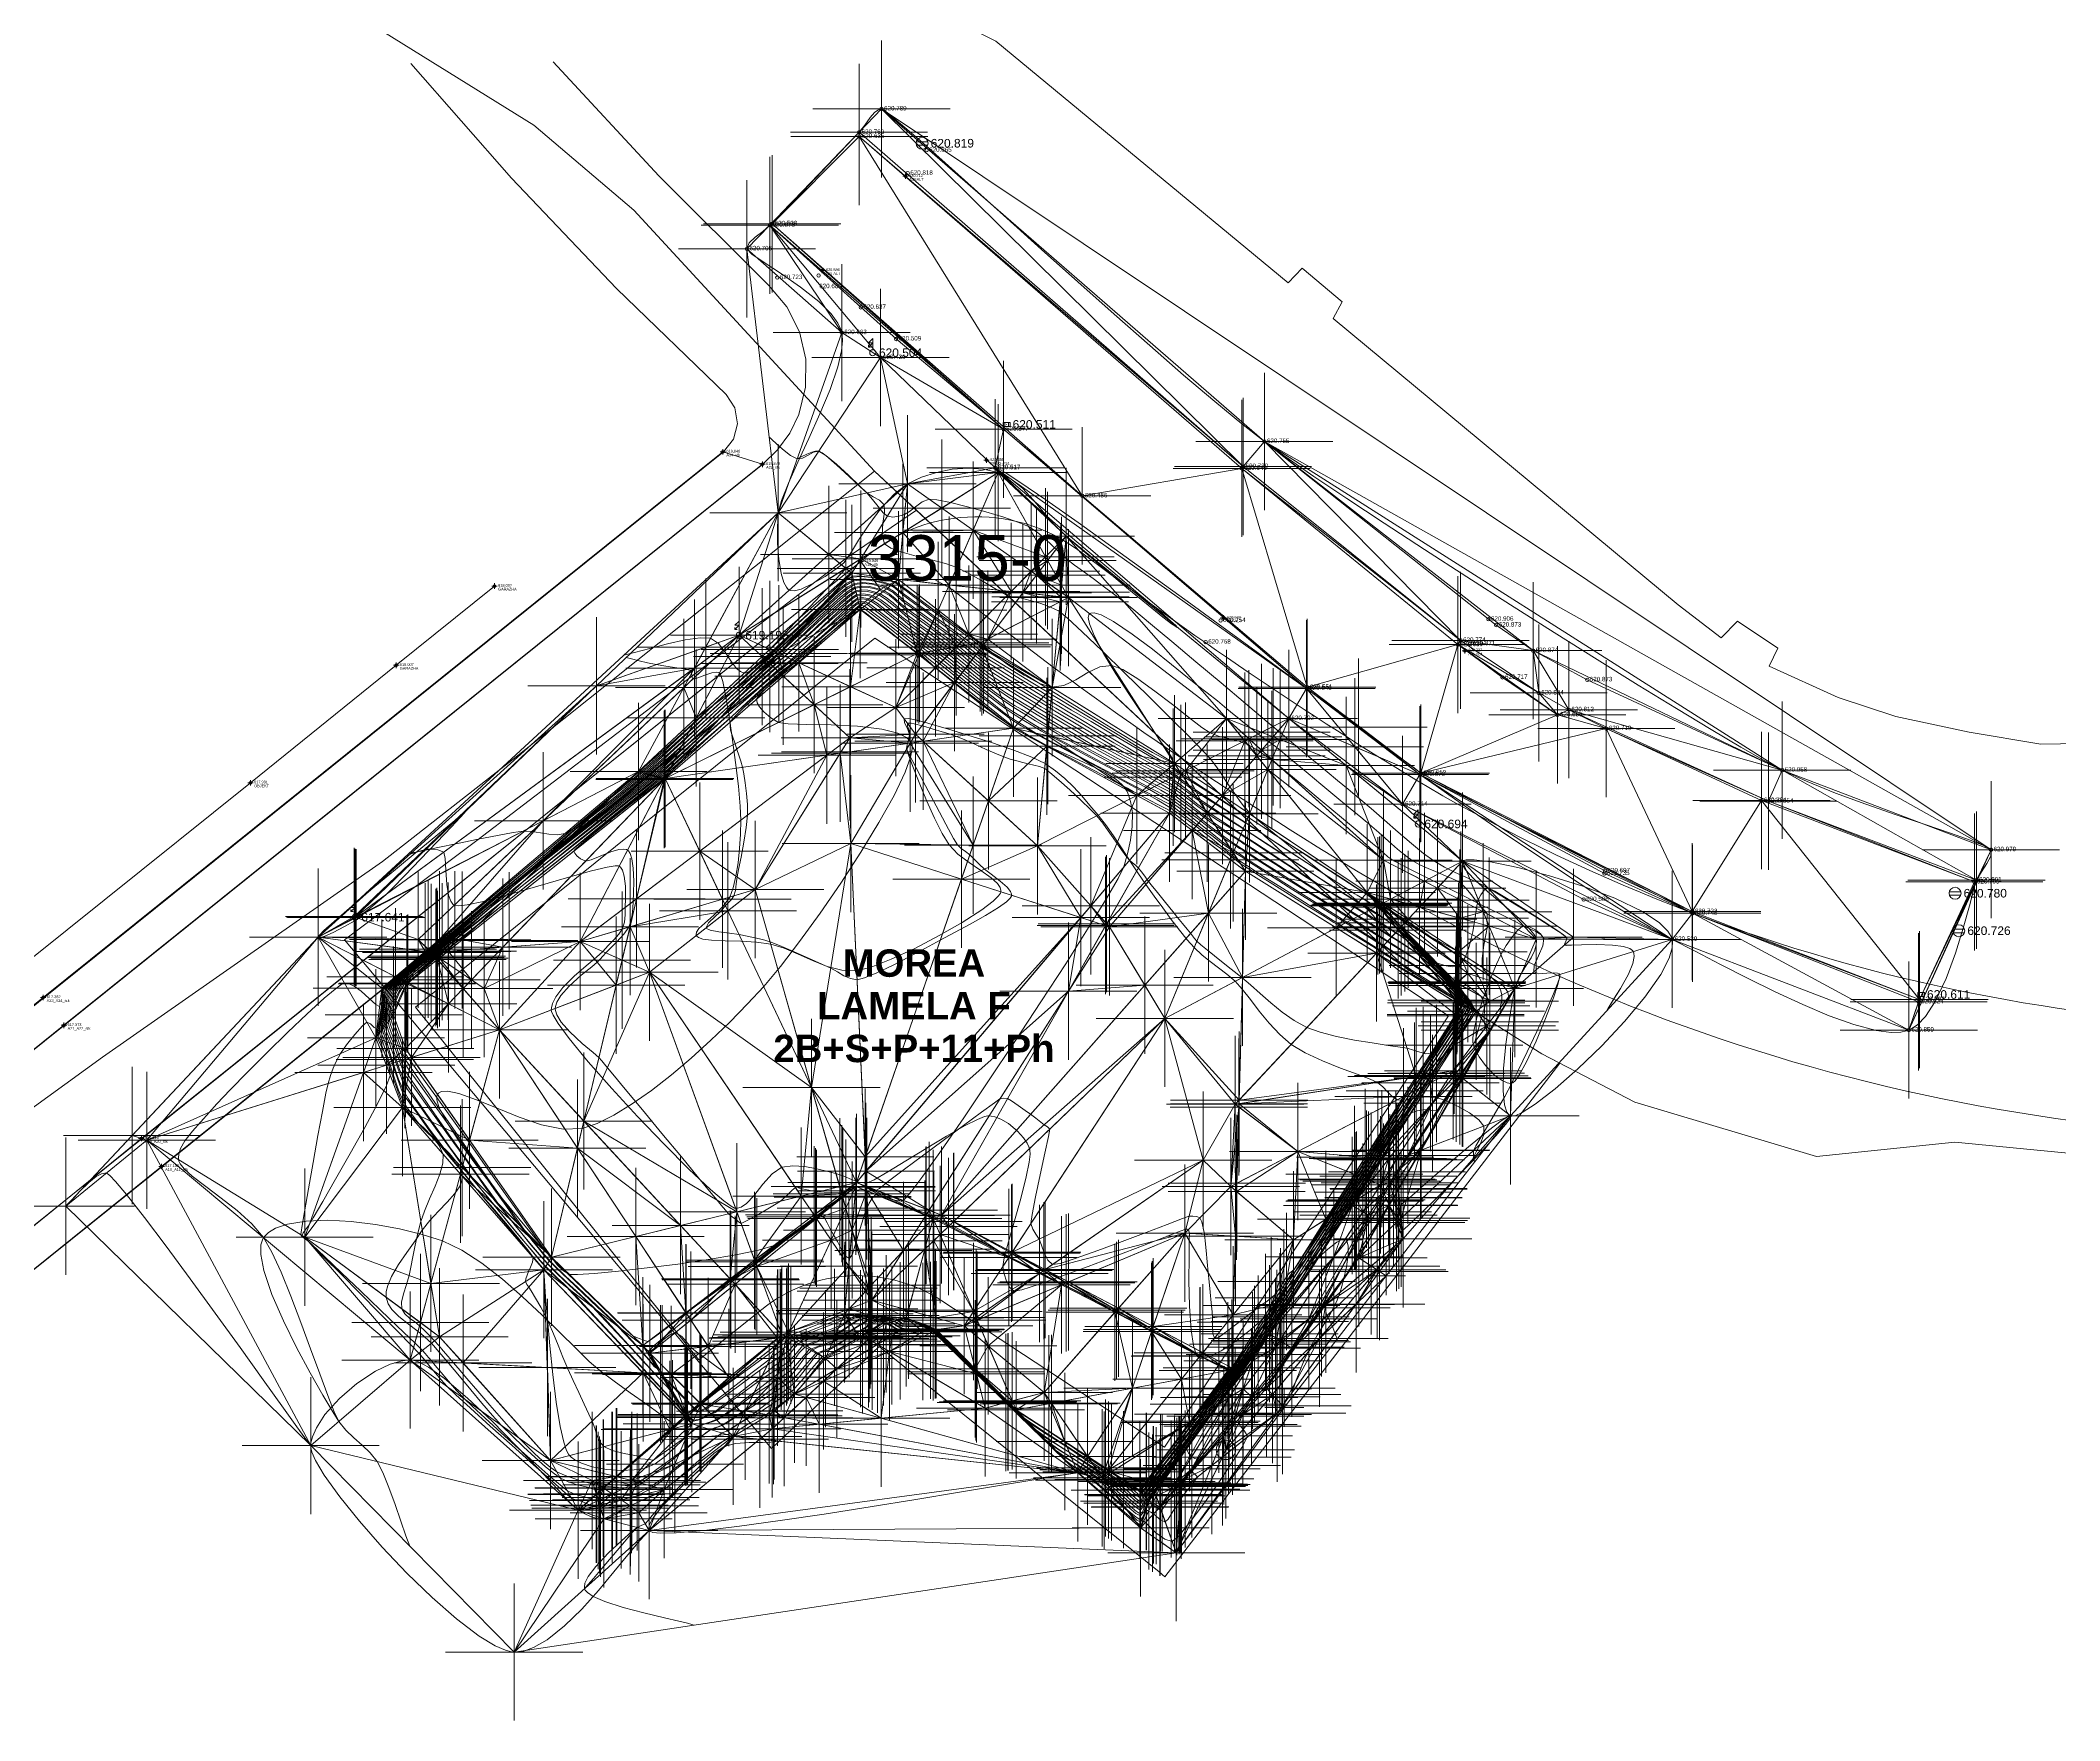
# Model space of a CAD drawing. Header units: metres. Extents: x 7511918 to 7512107, y 4692231 to 4692386.
# Drawn here: x 7511947.5 to 7512035.9, y 4692302.3 to 4692375.8 of the extents above; entities that cross this region are included whole.
import ezdxf

# ---------------------------------------------------------------- set-up
doc = ezdxf.new("R2010")
doc.units = ezdxf.units.M
for name, color, linetype, lineweight in [('A - Rrugë_Pen_No__1', 7, 'Continuous', 0), ('A - Rrugë_Pen_No__82', 253, 'Continuous', 0), ('Asfallt', 97, 'Continuous', 0), ('asfalt pikat', 97, 'Continuous', 0), ('etazha', 7, 'Continuous', 0), ('garazha', 134, 'Continuous', 0), ('germimi  modeli pikat', 1, 'Continuous', 0), ('germimi modeli izo hipse', 11, 'Continuous', 0), ('germimi modeli izo hipse krysore', 11, 'Continuous', 0), ('germimi modeli trek', 1, 'Continuous', 0), ('Nr Parceles Baze', 7, 'Continuous', 0), ('objekt ekzistues', 1, 'Continuous', 0), ('parcela', 7, 'Continuous', 0), ('Parcela Fqinje', 251, 'Continuous', 0), ('Puset fekali', 30, 'Continuous', 0), ('rruga_matjet', 45, 'Continuous', 0), ('shtyll elektrike', 1, 'Continuous', 0), ('terreni  izohipset themelore', 211, 'Continuous', 0), ('terreni  pikat modelit', 133, 'Continuous', 0), ('terreni izohipset kryesore', 212, 'Continuous', 0), ('terreni trek modelit', 132, 'Continuous', 0), ('Themel pllaka o3 ferizaj pikat', 30, 'Continuous', 0), ('trotuar', 155, 'Continuous', 0), ('trotuar pikat', 155, 'Continuous', 0), ('ujmbledhes', 5, 'Continuous', 0), ('vellimi  izo kryesore', 97, 'Continuous', 0), ('vellimi  pikat', 97, 'Continuous', 0), ('vellimi  trek', 97, 'Continuous', 0), ('vellimi izo themelore', 97, 'Continuous', 0)]:
    doc.layers.add(name, color=color, linetype=linetype, lineweight=lineweight)
doc.styles.add('GENERATED_STYLE_1', font='arialbd.ttf')
doc.styles.get("Standard").update_dxf_attribs({"font": 'arial.ttf'})

# ---------------------------------------------------------------- blocks, each defined once
blk = doc.blocks.new('*U7', base_point=(7511989.307, 4692357.115, 620.517))
at = {"layer": 'trotuar pikat', "linetype": 'ByBlock', "lineweight": -2}
blk.add_line((7511989.307, 4692357.115, 620.517), (7511989.307, 4692357.115, 620.517), dxfattribs=at)
blk.add_circle((7511989.307, 4692357.115, 620.517), 0.075, dxfattribs=at)
at = {"layer": 'trotuar pikat', "linetype": 'ByBlock', "insert": (7511989.4195, 4692357.145, 620.517), "char_height": 0.195, "attachment_point": 4}
blk.add_mtext('{\\C256;620.517}', dxfattribs=at)
blk = doc.blocks.new('*U8', base_point=(7511989.669, 4692358.793, 620.577))
at = {"layer": 'trotuar pikat', "linetype": 'ByBlock', "lineweight": -2}
blk.add_line((7511989.669, 4692358.793, 620.577), (7511989.669, 4692358.793, 620.577), dxfattribs=at)
blk.add_circle((7511989.669, 4692358.793, 620.577), 0.075, dxfattribs=at)
at = {"layer": 'trotuar pikat', "linetype": 'ByBlock', "insert": (7511989.7815, 4692358.823, 620.577), "char_height": 0.195, "attachment_point": 4}
blk.add_mtext('{\\C256;620.577}', dxfattribs=at)
blk = doc.blocks.new('grill2')
at = {"color": 5, "lineweight": 0}
for p, q in [((-0.9, 1), (-0.9, -1)), ((0.9, 1), (0.9, -1))]:
    blk.add_line(p, q, dxfattribs=at)
blk.add_lwpolyline([(-1.7, 1), (1.7, 1), (1.7, -1), (-1.7, -1)], close=True, dxfattribs=at)
blk.add_circle((0, 0), 0.063, dxfattribs=at)
blk = doc.blocks.new('grill')
blk.add_blockref('grill2', (0, 0))
blk = doc.blocks.new('*U9', base_point=(7511989.804, 4692359.004, 620.511))
at = {"layer": 'ujmbledhes', "color": 0, "linetype": 'ByBlock', "lineweight": -2, "xscale": 0.0868476678725996, "yscale": 0.0868476678725996, "zscale": 0.0868476678725996}
blk.add_blockref('grill', (7511989.804, 4692359.004, 620.511), dxfattribs=at)
at = {"layer": 'ujmbledhes', "linetype": 'ByBlock', "insert": (7511990.061, 4692359.004, 620.511), "char_height": 0.375, "attachment_point": 4}
blk.add_mtext('620.511', dxfattribs=at)
blk = doc.blocks.new('*U10', base_point=(7511993.109, 4692355.881, 620.486))
at = {"layer": 'asfalt pikat', "linetype": 'ByBlock', "lineweight": -2}
blk.add_line((7511993.109, 4692355.881, 620.486), (7511993.109, 4692355.881, 620.486), dxfattribs=at)
blk.add_circle((7511993.109, 4692355.881, 620.486), 0.075, dxfattribs=at)
at = {"layer": 'asfalt pikat', "linetype": 'ByBlock', "insert": (7511993.2215, 4692355.911, 620.486), "char_height": 0.195, "attachment_point": 4}
blk.add_mtext('{\\C256;620.486}', dxfattribs=at)
blk = doc.blocks.new('*U11', base_point=(7512002.953, 4692347.506, 620.551))
at = {"layer": 'asfalt pikat', "linetype": 'ByBlock', "lineweight": -2}
blk.add_line((7512002.953, 4692347.506, 620.551), (7512002.953, 4692347.506, 620.551), dxfattribs=at)
blk.add_circle((7512002.953, 4692347.506, 620.551), 0.075, dxfattribs=at)
at = {"layer": 'asfalt pikat', "linetype": 'ByBlock', "insert": (7512003.0655, 4692347.536, 620.551), "char_height": 0.195, "attachment_point": 4}
blk.add_mtext('{\\C256;620.551}', dxfattribs=at)
blk = doc.blocks.new('*U12', base_point=(7512002.925, 4692347.45, 620.649))
at = {"layer": 'trotuar pikat', "linetype": 'ByBlock', "lineweight": -2}
blk.add_line((7512002.925, 4692347.45, 620.649), (7512002.925, 4692347.45, 620.649), dxfattribs=at)
blk.add_circle((7512002.925, 4692347.45, 620.649), 0.075, dxfattribs=at)
at = {"layer": 'trotuar pikat', "linetype": 'ByBlock', "insert": (7512003.0375, 4692347.48, 620.649), "char_height": 0.195, "attachment_point": 4}
blk.add_mtext('{\\C256;620.649}', dxfattribs=at)
blk = doc.blocks.new('*U13', base_point=(7512002.147, 4692346.142, 620.702))
at = {"layer": 'trotuar pikat', "linetype": 'ByBlock', "lineweight": -2}
blk.add_line((7512002.147, 4692346.142, 620.702), (7512002.147, 4692346.142, 620.702), dxfattribs=at)
blk.add_circle((7512002.147, 4692346.142, 620.702), 0.075, dxfattribs=at)
at = {"layer": 'trotuar pikat', "linetype": 'ByBlock', "insert": (7512002.2595, 4692346.172, 620.702), "char_height": 0.195, "attachment_point": 4}
blk.add_mtext('{\\C256;620.702}', dxfattribs=at)
blk = doc.blocks.new('Pole electricity_ Shtyllë Elekrike Druri - tension i lartë')
at = {"color": 1, "linetype": 'ByBlock', "lineweight": 0, "flags": 128}
for points in [[(0, 0.5), (0, 2.35), (-0.7, 1.65), (0, 1.65), (-0.7, 0.95)], [(-0.35, 0.95), (-0.7, 0.95), (-0.7, 1.3)]]:
    blk.add_lwpolyline(points, dxfattribs=at)
at = {"color": 1, "linetype": 'ByBlock', "lineweight": 0}
blk.add_circle((0, 0), 0.5, dxfattribs=at)
blk = doc.blocks.new('Shtylle_Elekrike_Druri')
at = {"color": 1, "lineweight": 0}
blk.add_blockref('Pole electricity_ Shtyllë Elekrike Druri - tension i lartë', (0, 0), dxfattribs=at)
blk = doc.blocks.new('*U14', base_point=(7512007.803, 4692341.526, 620.694))
at = {"layer": 'shtyll elektrike', "color": 0, "linetype": 'ByBlock', "lineweight": -2, "xscale": 0.2631578938478685, "yscale": 0.2631578938478685, "zscale": 0.2631578938478685}
blk.add_blockref('Shtylle_Elekrike_Druri', (7512007.803, 4692341.526, 620.694), dxfattribs=at)
at = {"layer": 'shtyll elektrike', "linetype": 'ByBlock', "insert": (7512008.073, 4692341.526, 620.694), "char_height": 0.375, "attachment_point": 4}
blk.add_mtext('620.694', dxfattribs=at)
blk = doc.blocks.new('*U15', base_point=(7512007.119, 4692342.389, 620.714))
at = {"layer": 'trotuar pikat', "linetype": 'ByBlock', "lineweight": -2}
blk.add_line((7512007.119, 4692342.389, 620.714), (7512007.119, 4692342.389, 620.714), dxfattribs=at)
blk.add_circle((7512007.119, 4692342.389, 620.714), 0.075, dxfattribs=at)
at = {"layer": 'trotuar pikat', "linetype": 'ByBlock', "insert": (7512007.2315, 4692342.419, 620.714), "char_height": 0.195, "attachment_point": 4}
blk.add_mtext('{\\C256;620.714}', dxfattribs=at)
blk = doc.blocks.new('*U16', base_point=(7512007.882, 4692343.688, 620.67))
at = {"layer": 'trotuar pikat', "linetype": 'ByBlock', "lineweight": -2}
blk.add_line((7512007.882, 4692343.688, 620.67), (7512007.882, 4692343.688, 620.67), dxfattribs=at)
blk.add_circle((7512007.882, 4692343.688, 620.67), 0.075, dxfattribs=at)
at = {"layer": 'trotuar pikat', "linetype": 'ByBlock', "insert": (7512007.9945, 4692343.718, 620.67), "char_height": 0.195, "attachment_point": 4}
blk.add_mtext('{\\C256;620.670}', dxfattribs=at)
blk = doc.blocks.new('*U17', base_point=(7512007.926, 4692343.747, 620.612))
at = {"layer": 'asfalt pikat', "linetype": 'ByBlock', "lineweight": -2}
blk.add_line((7512007.926, 4692343.747, 620.612), (7512007.926, 4692343.747, 620.612), dxfattribs=at)
blk.add_circle((7512007.926, 4692343.747, 620.612), 0.075, dxfattribs=at)
at = {"layer": 'asfalt pikat', "linetype": 'ByBlock', "insert": (7512008.0385, 4692343.777, 620.612), "char_height": 0.195, "attachment_point": 4}
blk.add_mtext('{\\C256;620.612}', dxfattribs=at)
blk = doc.blocks.new('*U18', base_point=(7512015.974, 4692339.477, 620.697))
at = {"layer": 'asfalt pikat', "linetype": 'ByBlock', "lineweight": -2}
blk.add_line((7512015.974, 4692339.477, 620.697), (7512015.974, 4692339.477, 620.697), dxfattribs=at)
blk.add_circle((7512015.974, 4692339.477, 620.697), 0.075, dxfattribs=at)
at = {"layer": 'asfalt pikat', "linetype": 'ByBlock', "insert": (7512016.0865, 4692339.507, 620.697), "char_height": 0.195, "attachment_point": 4}
blk.add_mtext('{\\C256;620.697}', dxfattribs=at)
blk = doc.blocks.new('*U19', base_point=(7512015.952, 4692339.36, 620.735))
at = {"layer": 'trotuar pikat', "linetype": 'ByBlock', "lineweight": -2}
blk.add_line((7512015.952, 4692339.36, 620.735), (7512015.952, 4692339.36, 620.735), dxfattribs=at)
blk.add_circle((7512015.952, 4692339.36, 620.735), 0.075, dxfattribs=at)
at = {"layer": 'trotuar pikat', "linetype": 'ByBlock', "insert": (7512016.0645, 4692339.39, 620.735), "char_height": 0.195, "attachment_point": 4}
blk.add_mtext('{\\C256;620.735}', dxfattribs=at)
blk = doc.blocks.new('*U20', base_point=(7512015.043, 4692338.223, 620.586))
at = {"layer": 'trotuar pikat', "linetype": 'ByBlock', "lineweight": -2}
blk.add_line((7512015.043, 4692338.223, 620.586), (7512015.043, 4692338.223, 620.586), dxfattribs=at)
blk.add_circle((7512015.043, 4692338.223, 620.586), 0.075, dxfattribs=at)
at = {"layer": 'trotuar pikat', "linetype": 'ByBlock', "insert": (7512015.1555, 4692338.253, 620.586), "char_height": 0.195, "attachment_point": 4}
blk.add_mtext('{\\C256;620.586}', dxfattribs=at)
blk = doc.blocks.new('*U21', base_point=(7512018.913, 4692336.479, 620.53))
at = {"layer": 'trotuar pikat', "linetype": 'ByBlock', "lineweight": -2}
blk.add_line((7512018.913, 4692336.479, 620.53), (7512018.913, 4692336.479, 620.53), dxfattribs=at)
blk.add_circle((7512018.913, 4692336.479, 620.53), 0.075, dxfattribs=at)
at = {"layer": 'trotuar pikat', "linetype": 'ByBlock', "insert": (7512019.0255, 4692336.509, 620.53), "char_height": 0.195, "attachment_point": 4}
blk.add_mtext('{\\C256;620.530}', dxfattribs=at)
blk = doc.blocks.new('*U22', base_point=(7512019.798, 4692337.62, 620.748))
at = {"layer": 'trotuar pikat', "linetype": 'ByBlock', "lineweight": -2}
blk.add_line((7512019.798, 4692337.62, 620.748), (7512019.798, 4692337.62, 620.748), dxfattribs=at)
blk.add_circle((7512019.798, 4692337.62, 620.748), 0.075, dxfattribs=at)
at = {"layer": 'trotuar pikat', "linetype": 'ByBlock', "insert": (7512019.9105, 4692337.65, 620.748), "char_height": 0.195, "attachment_point": 4}
blk.add_mtext('{\\C256;620.748}', dxfattribs=at)
blk = doc.blocks.new('*U23', base_point=(7512019.795, 4692337.693, 620.722))
at = {"layer": 'asfalt pikat', "linetype": 'ByBlock', "lineweight": -2}
blk.add_line((7512019.795, 4692337.693, 620.722), (7512019.795, 4692337.693, 620.722), dxfattribs=at)
blk.add_circle((7512019.795, 4692337.693, 620.722), 0.075, dxfattribs=at)
at = {"layer": 'asfalt pikat', "linetype": 'ByBlock', "insert": (7512019.9075, 4692337.723, 620.722), "char_height": 0.195, "attachment_point": 4}
blk.add_mtext('{\\C256;620.722}', dxfattribs=at)
blk = doc.blocks.new('*U24', base_point=(7512022.821, 4692342.556, 620.734))
at = {"layer": 'asfalt pikat', "linetype": 'ByBlock', "lineweight": -2}
blk.add_line((7512022.821, 4692342.556, 620.734), (7512022.821, 4692342.556, 620.734), dxfattribs=at)
blk.add_circle((7512022.821, 4692342.556, 620.734), 0.075, dxfattribs=at)
at = {"layer": 'asfalt pikat', "linetype": 'ByBlock', "insert": (7512022.9335, 4692342.586, 620.734), "char_height": 0.195, "attachment_point": 4}
blk.add_mtext('{\\C256;620.734}', dxfattribs=at)
blk = doc.blocks.new('*U25', base_point=(7512023.121, 4692342.523, 620.854))
at = {"layer": 'trotuar pikat', "linetype": 'ByBlock', "lineweight": -2}
blk.add_line((7512023.121, 4692342.523, 620.854), (7512023.121, 4692342.523, 620.854), dxfattribs=at)
blk.add_circle((7512023.121, 4692342.523, 620.854), 0.075, dxfattribs=at)
at = {"layer": 'trotuar pikat', "linetype": 'ByBlock', "insert": (7512023.2335, 4692342.553, 620.854), "char_height": 0.195, "attachment_point": 4}
blk.add_mtext('{\\C256;620.854}', dxfattribs=at)
blk = doc.blocks.new('*U26', base_point=(7512023.724, 4692343.88, 620.958))
at = {"layer": 'trotuar pikat', "linetype": 'ByBlock', "lineweight": -2}
blk.add_line((7512023.724, 4692343.88, 620.958), (7512023.724, 4692343.88, 620.958), dxfattribs=at)
blk.add_circle((7512023.724, 4692343.88, 620.958), 0.075, dxfattribs=at)
at = {"layer": 'trotuar pikat', "linetype": 'ByBlock', "insert": (7512023.8365, 4692343.91, 620.958), "char_height": 0.195, "attachment_point": 4}
blk.add_mtext('{\\C256;620.958}', dxfattribs=at)
blk = doc.blocks.new('*U27', base_point=(7512032.862, 4692340.402, 620.979))
at = {"layer": 'trotuar pikat', "linetype": 'ByBlock', "lineweight": -2}
blk.add_line((7512032.862, 4692340.402, 620.979), (7512032.862, 4692340.402, 620.979), dxfattribs=at)
blk.add_circle((7512032.862, 4692340.402, 620.979), 0.075, dxfattribs=at)
at = {"layer": 'trotuar pikat', "linetype": 'ByBlock', "insert": (7512032.9745, 4692340.432, 620.979), "char_height": 0.195, "attachment_point": 4}
blk.add_mtext('{\\C256;620.979}', dxfattribs=at)
blk = doc.blocks.new('*U28', base_point=(7512032.228, 4692339.072, 620.891))
at = {"layer": 'trotuar pikat', "linetype": 'ByBlock', "lineweight": -2}
blk.add_line((7512032.228, 4692339.072, 620.891), (7512032.228, 4692339.072, 620.891), dxfattribs=at)
blk.add_circle((7512032.228, 4692339.072, 620.891), 0.075, dxfattribs=at)
at = {"layer": 'trotuar pikat', "linetype": 'ByBlock', "insert": (7512032.3405, 4692339.102, 620.891), "char_height": 0.195, "attachment_point": 4}
blk.add_mtext('{\\C256;620.891}', dxfattribs=at)
blk = doc.blocks.new('*U29', base_point=(7512032.133, 4692338.989, 620.799))
at = {"layer": 'asfalt pikat', "linetype": 'ByBlock', "lineweight": -2}
blk.add_line((7512032.133, 4692338.989, 620.799), (7512032.133, 4692338.989, 620.799), dxfattribs=at)
blk.add_circle((7512032.133, 4692338.989, 620.799), 0.075, dxfattribs=at)
at = {"layer": 'asfalt pikat', "linetype": 'ByBlock', "insert": (7512032.2455, 4692339.019, 620.799), "char_height": 0.195, "attachment_point": 4}
blk.add_mtext('{\\C256;620.799}', dxfattribs=at)
blk = doc.blocks.new('Settling Basin - PK ujrat e zeza')
at = {"color": 21, "lineweight": 0, "flags": 128}
for points in [[(-0.95, 0.27), (0.96, 0.27)], [(-0.95, -0.33), (0.96, -0.33)]]:
    blk.add_lwpolyline(points, dxfattribs=at)
at = {"color": 21, "lineweight": 0}
blk.add_circle((0, 0), 1, dxfattribs=at)
blk = doc.blocks.new('Puset_Kan_Atmosferik')
blk.add_blockref('Settling Basin - PK ujrat e zeza', (0, 0))
blk = doc.blocks.new('*U30', base_point=(7512031.287, 4692338.495, 620.78))
at = {"layer": 'Puset fekali', "color": 0, "linetype": 'ByBlock', "lineweight": -2, "xscale": 0.2624999971783286, "yscale": 0.2624999971783286, "zscale": 0.2624999971783286}
blk.add_blockref('Puset_Kan_Atmosferik', (7512031.287, 4692338.495, 620.78), dxfattribs=at)
at = {"layer": 'Puset fekali', "linetype": 'ByBlock', "insert": (7512031.662, 4692338.495, 620.78), "char_height": 0.375, "attachment_point": 4}
blk.add_mtext('620.780', dxfattribs=at)
blk = doc.blocks.new('*U31', base_point=(7512031.452, 4692336.857, 620.726))
at = {"layer": 'Puset fekali', "color": 0, "linetype": 'ByBlock', "lineweight": -2, "xscale": 0.2624999971783286, "yscale": 0.2624999971783286, "zscale": 0.2624999971783286}
blk.add_blockref('Puset_Kan_Atmosferik', (7512031.452, 4692336.857, 620.726), dxfattribs=at)
at = {"layer": 'Puset fekali', "linetype": 'ByBlock', "insert": (7512031.827, 4692336.857, 620.726), "char_height": 0.375, "attachment_point": 4}
blk.add_mtext('620.726', dxfattribs=at)
blk = doc.blocks.new('*U32', base_point=(7512029.805, 4692334.066, 620.611))
at = {"layer": 'ujmbledhes', "color": 0, "linetype": 'ByBlock', "lineweight": -2, "xscale": 0.0868476678725996, "yscale": 0.0868476678725996, "zscale": 0.0868476678725996}
blk.add_blockref('grill', (7512029.805, 4692334.066, 620.611), dxfattribs=at)
at = {"layer": 'ujmbledhes', "linetype": 'ByBlock', "insert": (7512030.062, 4692334.066, 620.611), "char_height": 0.375, "attachment_point": 4}
blk.add_mtext('620.611', dxfattribs=at)
blk = doc.blocks.new('*U33', base_point=(7512029.736, 4692333.842, 620.707))
at = {"layer": 'asfalt pikat', "linetype": 'ByBlock', "lineweight": -2}
blk.add_line((7512029.736, 4692333.842, 620.707), (7512029.736, 4692333.842, 620.707), dxfattribs=at)
blk.add_circle((7512029.736, 4692333.842, 620.707), 0.075, dxfattribs=at)
at = {"layer": 'asfalt pikat', "linetype": 'ByBlock', "insert": (7512029.8485, 4692333.872, 620.707), "char_height": 0.195, "attachment_point": 4}
blk.add_mtext('{\\C256;620.707}', dxfattribs=at)
blk = doc.blocks.new('*U34', base_point=(7512029.694, 4692333.746, 620.824))
at = {"layer": 'trotuar pikat', "linetype": 'ByBlock', "lineweight": -2}
blk.add_line((7512029.694, 4692333.746, 620.824), (7512029.694, 4692333.746, 620.824), dxfattribs=at)
blk.add_circle((7512029.694, 4692333.746, 620.824), 0.075, dxfattribs=at)
at = {"layer": 'trotuar pikat', "linetype": 'ByBlock', "insert": (7512029.8065, 4692333.776, 620.824), "char_height": 0.195, "attachment_point": 4}
blk.add_mtext('{\\C256;620.824}', dxfattribs=at)
blk = doc.blocks.new('*U35', base_point=(7512029.266, 4692332.511, 620.859))
at = {"layer": 'trotuar pikat', "linetype": 'ByBlock', "lineweight": -2}
blk.add_line((7512029.266, 4692332.511, 620.859), (7512029.266, 4692332.511, 620.859), dxfattribs=at)
blk.add_circle((7512029.266, 4692332.511, 620.859), 0.075, dxfattribs=at)
at = {"layer": 'trotuar pikat', "linetype": 'ByBlock', "insert": (7512029.3785, 4692332.541, 620.859), "char_height": 0.195, "attachment_point": 4}
blk.add_mtext('{\\C256;620.859}', dxfattribs=at)
blk = doc.blocks.new('*U36', base_point=(7512015.201, 4692347.835, 620.873))
at = {"layer": 'trotuar pikat', "linetype": 'ByBlock', "lineweight": -2}
blk.add_line((7512015.201, 4692347.835, 620.873), (7512015.201, 4692347.835, 620.873), dxfattribs=at)
blk.add_circle((7512015.201, 4692347.835, 620.873), 0.075, dxfattribs=at)
at = {"layer": 'trotuar pikat', "linetype": 'ByBlock', "insert": (7512015.3135, 4692347.865, 620.873), "char_height": 0.195, "attachment_point": 4}
blk.add_mtext('{\\C256;620.873}', dxfattribs=at)
blk = doc.blocks.new('*U37', base_point=(7512014.394, 4692346.525, 620.812))
at = {"layer": 'trotuar pikat', "linetype": 'ByBlock', "lineweight": -2}
blk.add_line((7512014.394, 4692346.525, 620.812), (7512014.394, 4692346.525, 620.812), dxfattribs=at)
blk.add_circle((7512014.394, 4692346.525, 620.812), 0.075, dxfattribs=at)
at = {"layer": 'trotuar pikat', "linetype": 'ByBlock', "insert": (7512014.5065, 4692346.555, 620.812), "char_height": 0.195, "attachment_point": 4}
blk.add_mtext('{\\C256;620.812}', dxfattribs=at)
blk = doc.blocks.new('*U38', base_point=(7512013.075, 4692347.258, 620.804))
at = {"layer": 'trotuar pikat', "linetype": 'ByBlock', "lineweight": -2}
blk.add_line((7512013.075, 4692347.258, 620.804), (7512013.075, 4692347.258, 620.804), dxfattribs=at)
blk.add_circle((7512013.075, 4692347.258, 620.804), 0.075, dxfattribs=at)
at = {"layer": 'trotuar pikat', "linetype": 'ByBlock', "insert": (7512013.1875, 4692347.288, 620.804), "char_height": 0.195, "attachment_point": 4}
blk.add_mtext('{\\C256;620.804}', dxfattribs=at)
blk = doc.blocks.new('*U39', base_point=(7512012.83, 4692349.111, 620.874))
at = {"layer": 'trotuar pikat', "linetype": 'ByBlock', "lineweight": -2}
blk.add_line((7512012.83, 4692349.111, 620.874), (7512012.83, 4692349.111, 620.874), dxfattribs=at)
blk.add_circle((7512012.83, 4692349.111, 620.874), 0.075, dxfattribs=at)
at = {"layer": 'trotuar pikat', "linetype": 'ByBlock', "insert": (7512012.9425, 4692349.141, 620.874), "char_height": 0.195, "attachment_point": 4}
blk.add_mtext('{\\C256;620.874}', dxfattribs=at)
blk = doc.blocks.new('*U40', base_point=(7512011.217, 4692350.231, 620.873))
at = {"layer": 'trotuar pikat', "linetype": 'ByBlock', "lineweight": -2}
blk.add_line((7512011.217, 4692350.231, 620.873), (7512011.217, 4692350.231, 620.873), dxfattribs=at)
blk.add_circle((7512011.217, 4692350.231, 620.873), 0.075, dxfattribs=at)
at = {"layer": 'trotuar pikat', "linetype": 'ByBlock', "insert": (7512011.3295, 4692350.261, 620.873), "char_height": 0.195, "attachment_point": 4}
blk.add_mtext('{\\C256;620.873}', dxfattribs=at)
blk = doc.blocks.new('*U41', base_point=(7512009.657, 4692349.561, 620.774))
at = {"layer": 'trotuar pikat', "linetype": 'ByBlock', "lineweight": -2}
blk.add_line((7512009.657, 4692349.561, 620.774), (7512009.657, 4692349.561, 620.774), dxfattribs=at)
blk.add_circle((7512009.657, 4692349.561, 620.774), 0.075, dxfattribs=at)
at = {"layer": 'trotuar pikat', "linetype": 'ByBlock', "insert": (7512009.7695, 4692349.591, 620.774), "char_height": 0.195, "attachment_point": 4}
blk.add_mtext('{\\C256;620.774}', dxfattribs=at)
blk = doc.blocks.new('*U42', base_point=(7512009.538, 4692349.372, 620.639))
at = {"layer": 'asfalt pikat', "linetype": 'ByBlock', "lineweight": -2}
blk.add_line((7512009.538, 4692349.372, 620.639), (7512009.538, 4692349.372, 620.639), dxfattribs=at)
blk.add_circle((7512009.538, 4692349.372, 620.639), 0.075, dxfattribs=at)
at = {"layer": 'asfalt pikat', "linetype": 'ByBlock', "insert": (7512009.6505, 4692349.402, 620.639), "char_height": 0.195, "attachment_point": 4}
blk.add_mtext('{\\C256;620.639}', dxfattribs=at)
blk = doc.blocks.new('*U43', base_point=(7512011.493, 4692347.938, 620.717))
at = {"layer": 'asfalt pikat', "linetype": 'ByBlock', "lineweight": -2}
blk.add_line((7512011.493, 4692347.938, 620.717), (7512011.493, 4692347.938, 620.717), dxfattribs=at)
blk.add_circle((7512011.493, 4692347.938, 620.717), 0.075, dxfattribs=at)
at = {"layer": 'asfalt pikat', "linetype": 'ByBlock', "insert": (7512011.6055, 4692347.968, 620.717), "char_height": 0.195, "attachment_point": 4}
blk.add_mtext('{\\C256;620.717}', dxfattribs=at)
blk = doc.blocks.new('*U44', base_point=(7512013.894, 4692346.303, 620.685))
at = {"layer": 'asfalt pikat', "linetype": 'ByBlock', "lineweight": -2}
blk.add_line((7512013.894, 4692346.303, 620.685), (7512013.894, 4692346.303, 620.685), dxfattribs=at)
blk.add_circle((7512013.894, 4692346.303, 620.685), 0.075, dxfattribs=at)
at = {"layer": 'asfalt pikat', "linetype": 'ByBlock', "insert": (7512014.0065, 4692346.333, 620.685), "char_height": 0.195, "attachment_point": 4}
blk.add_mtext('{\\C256;620.685}', dxfattribs=at)
blk = doc.blocks.new('*U45', base_point=(7512016.031, 4692345.7, 620.719))
at = {"layer": 'asfalt pikat', "linetype": 'ByBlock', "lineweight": -2}
blk.add_line((7512016.031, 4692345.7, 620.719), (7512016.031, 4692345.7, 620.719), dxfattribs=at)
blk.add_circle((7512016.031, 4692345.7, 620.719), 0.075, dxfattribs=at)
at = {"layer": 'asfalt pikat', "linetype": 'ByBlock', "insert": (7512016.1435, 4692345.73, 620.719), "char_height": 0.195, "attachment_point": 4}
blk.add_mtext('{\\C256;620.719}', dxfattribs=at)
blk = doc.blocks.new('*U46', base_point=(7512000.086, 4692357.084, 620.646))
at = {"layer": 'asfalt pikat', "linetype": 'ByBlock', "lineweight": -2}
blk.add_line((7512000.086, 4692357.084, 620.646), (7512000.086, 4692357.084, 620.646), dxfattribs=at)
blk.add_circle((7512000.086, 4692357.084, 620.646), 0.075, dxfattribs=at)
at = {"layer": 'asfalt pikat', "linetype": 'ByBlock', "insert": (7512000.1985, 4692357.114, 620.646), "char_height": 0.195, "attachment_point": 4}
blk.add_mtext('{\\C256;620.646}', dxfattribs=at)
blk = doc.blocks.new('*U47', base_point=(7512000.141, 4692357.166, 620.72))
at = {"layer": 'trotuar pikat', "linetype": 'ByBlock', "lineweight": -2}
blk.add_line((7512000.141, 4692357.166, 620.72), (7512000.141, 4692357.166, 620.72), dxfattribs=at)
blk.add_circle((7512000.141, 4692357.166, 620.72), 0.075, dxfattribs=at)
at = {"layer": 'trotuar pikat', "linetype": 'ByBlock', "insert": (7512000.2535, 4692357.196, 620.72), "char_height": 0.195, "attachment_point": 4}
blk.add_mtext('{\\C256;620.720}', dxfattribs=at)
blk = doc.blocks.new('*U48', base_point=(7512001.076, 4692358.261, 620.755))
at = {"layer": 'trotuar pikat', "linetype": 'ByBlock', "lineweight": -2}
blk.add_line((7512001.076, 4692358.261, 620.755), (7512001.076, 4692358.261, 620.755), dxfattribs=at)
blk.add_circle((7512001.076, 4692358.261, 620.755), 0.075, dxfattribs=at)
at = {"layer": 'trotuar pikat', "linetype": 'ByBlock', "insert": (7512001.1885, 4692358.291, 620.755), "char_height": 0.195, "attachment_point": 4}
blk.add_mtext('{\\C256;620.755}', dxfattribs=at)
blk = doc.blocks.new('*U49', base_point=(7511984.329, 4692372.808, 620.789))
at = {"layer": 'trotuar pikat', "linetype": 'ByBlock', "lineweight": -2}
blk.add_line((7511984.329, 4692372.808, 620.789), (7511984.329, 4692372.808, 620.789), dxfattribs=at)
blk.add_circle((7511984.329, 4692372.808, 620.789), 0.075, dxfattribs=at)
at = {"layer": 'trotuar pikat', "linetype": 'ByBlock', "insert": (7511984.4415, 4692372.838, 620.789), "char_height": 0.195, "attachment_point": 4}
blk.add_mtext('{\\C256;620.789}', dxfattribs=at)
blk = doc.blocks.new('*U50', base_point=(7511983.346, 4692371.786, 620.769))
at = {"layer": 'trotuar pikat', "linetype": 'ByBlock', "lineweight": -2}
blk.add_line((7511983.346, 4692371.786, 620.769), (7511983.346, 4692371.786, 620.769), dxfattribs=at)
blk.add_circle((7511983.346, 4692371.786, 620.769), 0.075, dxfattribs=at)
at = {"layer": 'trotuar pikat', "linetype": 'ByBlock', "insert": (7511983.4585, 4692371.816, 620.769), "char_height": 0.195, "attachment_point": 4}
blk.add_mtext('{\\C256;620.769}', dxfattribs=at)
blk = doc.blocks.new('*U51', base_point=(7511986.104, 4692371.306, 620.819))
at = {"layer": 'Puset fekali', "color": 0, "linetype": 'ByBlock', "lineweight": -2, "xscale": 0.2624999971783286, "yscale": 0.2624999971783286, "zscale": 0.2624999971783286}
blk.add_blockref('Puset_Kan_Atmosferik', (7511986.104, 4692371.306, 620.819), dxfattribs=at)
at = {"layer": 'Puset fekali', "linetype": 'ByBlock', "insert": (7511986.479, 4692371.306, 620.819), "char_height": 0.375, "attachment_point": 4}
blk.add_mtext('620.819', dxfattribs=at)
blk = doc.blocks.new('*U52', base_point=(7511983.357, 4692371.604, 620.635))
at = {"layer": 'asfalt pikat', "linetype": 'ByBlock', "lineweight": -2}
blk.add_line((7511983.357, 4692371.604, 620.635), (7511983.357, 4692371.604, 620.635), dxfattribs=at)
blk.add_circle((7511983.357, 4692371.604, 620.635), 0.075, dxfattribs=at)
at = {"layer": 'asfalt pikat', "linetype": 'ByBlock', "insert": (7511983.4695, 4692371.634, 620.635), "char_height": 0.195, "attachment_point": 4}
blk.add_mtext('{\\C256;620.635}', dxfattribs=at)
blk = doc.blocks.new('*U53', base_point=(7511979.545, 4692367.785, 620.538))
at = {"layer": 'asfalt pikat', "linetype": 'ByBlock', "lineweight": -2}
blk.add_line((7511979.545, 4692367.785, 620.538), (7511979.545, 4692367.785, 620.538), dxfattribs=at)
blk.add_circle((7511979.545, 4692367.785, 620.538), 0.075, dxfattribs=at)
at = {"layer": 'asfalt pikat', "linetype": 'ByBlock', "insert": (7511979.6575, 4692367.815, 620.538), "char_height": 0.195, "attachment_point": 4}
blk.add_mtext('{\\C256;620.538}', dxfattribs=at)
blk = doc.blocks.new('*U54', base_point=(7511979.442, 4692367.719, 620.678))
at = {"layer": 'trotuar pikat', "linetype": 'ByBlock', "lineweight": -2}
blk.add_line((7511979.442, 4692367.719, 620.678), (7511979.442, 4692367.719, 620.678), dxfattribs=at)
blk.add_circle((7511979.442, 4692367.719, 620.678), 0.075, dxfattribs=at)
at = {"layer": 'trotuar pikat', "linetype": 'ByBlock', "insert": (7511979.5545, 4692367.749, 620.678), "char_height": 0.195, "attachment_point": 4}
blk.add_mtext('{\\C256;620.678}', dxfattribs=at)
blk = doc.blocks.new('*U55', base_point=(7511978.442, 4692366.69, 620.705))
at = {"layer": 'trotuar pikat', "linetype": 'ByBlock', "lineweight": -2}
blk.add_line((7511978.442, 4692366.69, 620.705), (7511978.442, 4692366.69, 620.705), dxfattribs=at)
blk.add_circle((7511978.442, 4692366.69, 620.705), 0.075, dxfattribs=at)
at = {"layer": 'trotuar pikat', "linetype": 'ByBlock', "insert": (7511978.5545, 4692366.72, 620.705), "char_height": 0.195, "attachment_point": 4}
blk.add_mtext('{\\C256;620.705}', dxfattribs=at)
blk = doc.blocks.new('*U56', base_point=(7511982.587, 4692363.023, 620.663))
at = {"layer": 'trotuar pikat', "linetype": 'ByBlock', "lineweight": -2}
blk.add_line((7511982.587, 4692363.023, 620.663), (7511982.587, 4692363.023, 620.663), dxfattribs=at)
blk.add_circle((7511982.587, 4692363.023, 620.663), 0.075, dxfattribs=at)
at = {"layer": 'trotuar pikat', "linetype": 'ByBlock', "insert": (7511982.6995, 4692363.053, 620.663), "char_height": 0.195, "attachment_point": 4}
blk.add_mtext('{\\C256;620.663}', dxfattribs=at)
blk = doc.blocks.new('*U57', base_point=(7511983.424, 4692364.13, 620.637))
at = {"layer": 'trotuar pikat', "linetype": 'ByBlock', "lineweight": -2}
blk.add_line((7511983.424, 4692364.13, 620.637), (7511983.424, 4692364.13, 620.637), dxfattribs=at)
blk.add_circle((7511983.424, 4692364.13, 620.637), 0.075, dxfattribs=at)
at = {"layer": 'trotuar pikat', "linetype": 'ByBlock', "insert": (7511983.5365, 4692364.16, 620.637), "char_height": 0.195, "attachment_point": 4}
blk.add_mtext('{\\C256;620.637}', dxfattribs=at)
blk = doc.blocks.new('*U58', base_point=(7511984.966, 4692362.746, 620.509))
at = {"layer": 'trotuar pikat', "linetype": 'ByBlock', "lineweight": -2}
blk.add_line((7511984.966, 4692362.746, 620.509), (7511984.966, 4692362.746, 620.509), dxfattribs=at)
blk.add_circle((7511984.966, 4692362.746, 620.509), 0.075, dxfattribs=at)
at = {"layer": 'trotuar pikat', "linetype": 'ByBlock', "insert": (7511985.0785, 4692362.776, 620.509), "char_height": 0.195, "attachment_point": 4}
blk.add_mtext('{\\C256;620.509}', dxfattribs=at)
blk = doc.blocks.new('*U59', base_point=(7511984.282, 4692361.934, 620.43))
at = {"layer": 'trotuar pikat', "linetype": 'ByBlock', "lineweight": -2}
blk.add_line((7511984.282, 4692361.934, 620.43), (7511984.282, 4692361.934, 620.43), dxfattribs=at)
blk.add_circle((7511984.282, 4692361.934, 620.43), 0.075, dxfattribs=at)
at = {"layer": 'trotuar pikat', "linetype": 'ByBlock', "insert": (7511984.3945, 4692361.964, 620.43), "char_height": 0.195, "attachment_point": 4}
blk.add_mtext('{\\C256;620.430}', dxfattribs=at)
blk = doc.blocks.new('*U60', base_point=(7511983.945, 4692362.142, 620.504))
at = {"layer": 'shtyll elektrike', "color": 0, "linetype": 'ByBlock', "lineweight": -2, "xscale": 0.2631578938478685, "yscale": 0.2631578938478685, "zscale": 0.2631578938478685}
blk.add_blockref('Shtylle_Elekrike_Druri', (7511983.945, 4692362.142, 620.504), dxfattribs=at)
at = {"layer": 'shtyll elektrike', "linetype": 'ByBlock', "insert": (7511984.215, 4692362.142, 620.504), "char_height": 0.375, "attachment_point": 4}
blk.add_mtext('620.504', dxfattribs=at)
blk = doc.blocks.new('*U61', base_point=(7511978.1, 4692349.784, 619.195))
at = {"layer": 'shtyll elektrike', "color": 0, "linetype": 'ByBlock', "lineweight": -2, "xscale": 0.2631578938478685, "yscale": 0.2631578938478685, "zscale": 0.2631578938478685}
blk.add_blockref('Shtylle_Elekrike_Druri', (7511978.1, 4692349.784, 619.195), dxfattribs=at)
at = {"layer": 'shtyll elektrike', "linetype": 'ByBlock', "insert": (7511978.37, 4692349.784, 619.195), "char_height": 0.375, "attachment_point": 4}
blk.add_mtext('619.195', dxfattribs=at)
blk = doc.blocks.new('*U62', base_point=(7511961.304, 4692337.446, 617.641))
at = {"layer": 'shtyll elektrike', "color": 0, "linetype": 'ByBlock', "lineweight": -2, "xscale": 0.2631578938478685, "yscale": 0.2631578938478685, "zscale": 0.2631578938478685}
blk.add_blockref('Shtylle_Elekrike_Druri', (7511961.304, 4692337.446, 617.641), dxfattribs=at)
at = {"layer": 'shtyll elektrike', "linetype": 'ByBlock', "insert": (7511961.574, 4692337.446, 617.641), "char_height": 0.375, "attachment_point": 4}
blk.add_mtext('617.641', dxfattribs=at)
blk = doc.blocks.new('*U328', base_point=(7511956.726, 4692343.331, 617.991))
at = {"layer": 'rruga_matjet', "linetype": 'ByBlock', "lineweight": -2}
for p, q in [((7511956.606, 4692343.331, 617.991), (7511956.846, 4692343.331, 617.991)), ((7511956.726, 4692343.211, 617.991), (7511956.726, 4692343.451, 617.991))]:
    blk.add_line(p, q, dxfattribs=at)
blk.add_circle((7511956.726, 4692343.331, 617.991), 0.06, dxfattribs=at)
at = {"layer": 'rruga_matjet', "linetype": 'ByBlock', "char_height": 0.12}
for s, insert, attachment_point in [('{\\fArial|b0|i0|c0|p34;\\C256;OBJEKT}', (7511956.883, 4692343.255, 617.991), 1), ('{\\fArial|b0|i0|c0|p34;\\C256;617.991}', (7511956.883, 4692343.361, 617.991), 4)]:
    blk.add_mtext(s, dxfattribs=dict(at, insert=insert, attachment_point=attachment_point))
blk = doc.blocks.new('*U329', base_point=(7511963.103, 4692348.469, 618.007))
at = {"layer": 'rruga_matjet', "linetype": 'ByBlock', "lineweight": -2}
for p, q in [((7511962.983, 4692348.469, 618.007), (7511963.223, 4692348.469, 618.007)), ((7511963.103, 4692348.349, 618.007), (7511963.103, 4692348.589, 618.007))]:
    blk.add_line(p, q, dxfattribs=at)
blk.add_circle((7511963.103, 4692348.469, 618.007), 0.06, dxfattribs=at)
at = {"layer": 'rruga_matjet', "linetype": 'ByBlock', "char_height": 0.12}
for s, insert, attachment_point in [('{\\fArial|b0|i0|c0|p34;\\C256;618.007}', (7511963.26, 4692348.499, 618.007), 4), ('{\\fArial|b0|i0|c0|p34;\\C256;GARAZHA}', (7511963.26, 4692348.393, 618.007), 1)]:
    blk.add_mtext(s, dxfattribs=dict(at, insert=insert, attachment_point=attachment_point))
blk = doc.blocks.new('*U330', base_point=(7511967.402, 4692351.936, 618.007))
at = {"layer": 'rruga_matjet', "linetype": 'ByBlock', "lineweight": -2}
for p, q in [((7511967.282, 4692351.936, 618.007), (7511967.522, 4692351.936, 618.007)), ((7511967.402, 4692351.816, 618.007), (7511967.402, 4692352.056, 618.007))]:
    blk.add_line(p, q, dxfattribs=at)
blk.add_circle((7511967.402, 4692351.936, 618.007), 0.06, dxfattribs=at)
at = {"layer": 'rruga_matjet', "linetype": 'ByBlock', "char_height": 0.12}
for s, insert, attachment_point in [('{\\fArial|b0|i0|c0|p34;\\C256;618.007}', (7511967.56, 4692351.966, 618.007), 4), ('{\\fArial|b0|i0|c0|p34;\\C256;GARAZHA}', (7511967.56, 4692351.86, 618.007), 1)]:
    blk.add_mtext(s, dxfattribs=dict(at, insert=insert, attachment_point=attachment_point))
blk = doc.blocks.new('*U331', base_point=(7511986.301, 4692371, 620.865))
at = {"layer": 'trotuar pikat', "linetype": 'ByBlock', "lineweight": -2}
blk.add_line((7511986.301, 4692371, 620.865), (7511986.301, 4692371, 620.865), dxfattribs=at)
blk.add_circle((7511986.301, 4692371, 620.865), 0.075, dxfattribs=at)
at = {"layer": 'trotuar pikat', "linetype": 'ByBlock', "insert": (7511986.4135, 4692371.03, 620.865), "char_height": 0.195, "attachment_point": 4}
blk.add_mtext('{\\C256;620.865}', dxfattribs=at)
blk = doc.blocks.new('*U332', base_point=(7511985.476, 4692369.997, 620.818))
at = {"layer": 'trotuar pikat', "linetype": 'ByBlock', "lineweight": -2}
blk.add_line((7511985.476, 4692369.997, 620.818), (7511985.476, 4692369.997, 620.818), dxfattribs=at)
blk.add_circle((7511985.476, 4692369.997, 620.818), 0.075, dxfattribs=at)
at = {"layer": 'trotuar pikat', "linetype": 'ByBlock', "insert": (7511985.5885, 4692370.027, 620.818), "char_height": 0.195, "attachment_point": 4}
blk.add_mtext('{\\C256;620.818}', dxfattribs=at)
blk = doc.blocks.new('*U333', base_point=(7511985.379, 4692369.866, 620.712))
at = {"layer": 'rruga_matjet', "linetype": 'ByBlock', "lineweight": -2}
for p, q in [((7511985.259, 4692369.866, 620.712), (7511985.499, 4692369.866, 620.712)), ((7511985.379, 4692369.746, 620.712), (7511985.379, 4692369.986, 620.712))]:
    blk.add_line(p, q, dxfattribs=at)
blk.add_circle((7511985.379, 4692369.866, 620.712), 0.06, dxfattribs=at)
at = {"layer": 'rruga_matjet', "linetype": 'ByBlock', "char_height": 0.12}
for s, insert, attachment_point in [('{\\fArial|b0|i0|c0|p34;\\C256;ASFALT}', (7511985.537, 4692369.79, 620.712), 1), ('{\\fArial|b0|i0|c0|p34;\\C256;620.712}', (7511985.537, 4692369.896, 620.712), 4)]:
    blk.add_mtext(s, dxfattribs=dict(at, insert=insert, attachment_point=attachment_point))
blk = doc.blocks.new('*U334', base_point=(7511981.738, 4692365.743, 620.586))
at = {"layer": 'rruga_matjet', "linetype": 'ByBlock', "lineweight": -2}
for p, q in [((7511981.618, 4692365.743, 620.586), (7511981.858, 4692365.743, 620.586)), ((7511981.738, 4692365.623, 620.586), (7511981.738, 4692365.863, 620.586))]:
    blk.add_line(p, q, dxfattribs=at)
blk.add_circle((7511981.738, 4692365.743, 620.586), 0.06, dxfattribs=at)
at = {"layer": 'rruga_matjet', "linetype": 'ByBlock', "char_height": 0.12}
for s, insert, attachment_point in [('{\\fArial|b0|i0|c0|p34;\\C256;620.586}', (7511981.895, 4692365.773, 620.586), 4), ('{\\fArial|b0|i0|c0|p34;\\C256;ASFALT}', (7511981.895, 4692365.667, 620.586), 1)]:
    blk.add_mtext(s, dxfattribs=dict(at, insert=insert, attachment_point=attachment_point))
blk = doc.blocks.new('*U335', base_point=(7511981.575, 4692365.52, 620.68))
at = {"layer": 'trotuar pikat', "linetype": 'ByBlock', "lineweight": -2}
blk.add_line((7511981.575, 4692365.52, 620.68), (7511981.575, 4692365.52, 620.68), dxfattribs=at)
blk.add_circle((7511981.575, 4692365.52, 620.68), 0.075, dxfattribs=at)
at = {"layer": 'trotuar pikat', "linetype": 'ByBlock', "insert": (7511981.605, 4692365.063, 620.68), "char_height": 0.195, "attachment_point": 4}
blk.add_mtext('{\\C256;620.680}', dxfattribs=at)
blk = doc.blocks.new('*U336', base_point=(7511979.767, 4692365.43, 620.723))
at = {"layer": 'trotuar pikat', "linetype": 'ByBlock', "lineweight": -2}
blk.add_line((7511979.767, 4692365.43, 620.723), (7511979.767, 4692365.43, 620.723), dxfattribs=at)
blk.add_circle((7511979.767, 4692365.43, 620.723), 0.075, dxfattribs=at)
at = {"layer": 'trotuar pikat', "linetype": 'ByBlock', "insert": (7511979.8795, 4692365.46, 620.723), "char_height": 0.195, "attachment_point": 4}
blk.add_mtext('{\\C256;620.723}', dxfattribs=at)
blk = doc.blocks.new('*U337', base_point=(7511998.509, 4692349.482, 620.768))
at = {"layer": 'trotuar pikat', "linetype": 'ByBlock', "lineweight": -2}
blk.add_line((7511998.509, 4692349.482, 620.768), (7511998.509, 4692349.482, 620.768), dxfattribs=at)
blk.add_circle((7511998.509, 4692349.482, 620.768), 0.075, dxfattribs=at)
at = {"layer": 'trotuar pikat', "linetype": 'ByBlock', "insert": (7511998.6215, 4692349.512, 620.768), "char_height": 0.195, "attachment_point": 4}
blk.add_mtext('{\\C256;620.768}', dxfattribs=at)
blk = doc.blocks.new('*U338', base_point=(7511999.16, 4692350.427, 620.754))
at = {"layer": 'trotuar pikat', "linetype": 'ByBlock', "lineweight": -2}
blk.add_line((7511999.16, 4692350.427, 620.754), (7511999.16, 4692350.427, 620.754), dxfattribs=at)
blk.add_circle((7511999.16, 4692350.427, 620.754), 0.075, dxfattribs=at)
at = {"layer": 'trotuar pikat', "linetype": 'ByBlock', "insert": (7511999.2725, 4692350.457, 620.754), "char_height": 0.195, "attachment_point": 4}
blk.add_mtext('{\\C256;620.754}', dxfattribs=at)
blk = doc.blocks.new('*U339', base_point=(7511999.283, 4692350.539, 620.624))
at = {"layer": 'rruga_matjet', "linetype": 'ByBlock', "lineweight": -2}
for p, q in [((7511999.163, 4692350.539, 620.624), (7511999.403, 4692350.539, 620.624)), ((7511999.283, 4692350.419, 620.624), (7511999.283, 4692350.659, 620.624))]:
    blk.add_line(p, q, dxfattribs=at)
blk.add_circle((7511999.283, 4692350.539, 620.624), 0.06, dxfattribs=at)
at = {"layer": 'rruga_matjet', "linetype": 'ByBlock', "char_height": 0.12}
for s, insert, attachment_point in [('{\\fArial|b0|i0|c0|p34;\\C256;ASFALT}', (7511999.44, 4692350.463, 620.624), 1), ('{\\fArial|b0|i0|c0|p34;\\C256;620.624}', (7511999.44, 4692350.569, 620.624), 4)]:
    blk.add_mtext(s, dxfattribs=dict(at, insert=insert, attachment_point=attachment_point))
blk = doc.blocks.new('*U340', base_point=(7512009.842, 4692349.104, 620.727))
at = {"layer": 'rruga_matjet', "linetype": 'ByBlock', "lineweight": -2}
for p, q in [((7512009.722, 4692349.104, 620.727), (7512009.962, 4692349.104, 620.727)), ((7512009.842, 4692348.984, 620.727), (7512009.842, 4692349.224, 620.727))]:
    blk.add_line(p, q, dxfattribs=at)
blk.add_circle((7512009.842, 4692349.104, 620.727), 0.06, dxfattribs=at)
at = {"layer": 'rruga_matjet', "linetype": 'ByBlock', "char_height": 0.12}
for s, insert, attachment_point in [('{\\fArial|b0|i0|c0|p34;\\C256;ASFALT}', (7512009.999, 4692349.028, 620.727), 1), ('{\\fArial|b0|i0|c0|p34;\\C256;620.727}', (7512009.999, 4692349.134, 620.727), 4)]:
    blk.add_mtext(s, dxfattribs=dict(at, insert=insert, attachment_point=attachment_point))
blk = doc.blocks.new('*U341', base_point=(7512010.08, 4692349.413, 620.871))
at = {"layer": 'trotuar pikat', "linetype": 'ByBlock', "lineweight": -2}
blk.add_line((7512010.08, 4692349.413, 620.871), (7512010.08, 4692349.413, 620.871), dxfattribs=at)
blk.add_circle((7512010.08, 4692349.413, 620.871), 0.075, dxfattribs=at)
at = {"layer": 'trotuar pikat', "linetype": 'ByBlock', "insert": (7512010.1925, 4692349.443, 620.871), "char_height": 0.195, "attachment_point": 4}
blk.add_mtext('{\\C256;620.871}', dxfattribs=at)
blk = doc.blocks.new('*U342', base_point=(7512010.876, 4692350.484, 620.906))
at = {"layer": 'trotuar pikat', "linetype": 'ByBlock', "lineweight": -2}
blk.add_line((7512010.876, 4692350.484, 620.906), (7512010.876, 4692350.484, 620.906), dxfattribs=at)
blk.add_circle((7512010.876, 4692350.484, 620.906), 0.075, dxfattribs=at)
at = {"layer": 'trotuar pikat', "linetype": 'ByBlock', "insert": (7512010.9885, 4692350.514, 620.906), "char_height": 0.195, "attachment_point": 4}
blk.add_mtext('{\\C256;620.906}', dxfattribs=at)
blk = doc.blocks.new('*U343', base_point=(7511952.838, 4692326.546, 617.18))
at = {"layer": 'rruga_matjet', "linetype": 'ByBlock', "lineweight": -2}
for p, q in [((7511952.718, 4692326.546, 617.18), (7511952.958, 4692326.546, 617.18)), ((7511952.838, 4692326.426, 617.18), (7511952.838, 4692326.666, 617.18))]:
    blk.add_line(p, q, dxfattribs=at)
blk.add_circle((7511952.838, 4692326.546, 617.18), 0.06, dxfattribs=at)
at = {"layer": 'rruga_matjet', "linetype": 'ByBlock', "char_height": 0.12}
for s, insert, attachment_point in [('{\\fArial|b0|i0|c0|p34;\\C256;A10_A11_stk}', (7511952.996, 4692326.47, 617.18), 1), ('{\\fArial|b0|i0|c0|p34;\\C256;617.180}', (7511952.996, 4692326.576, 617.18), 4)]:
    blk.add_mtext(s, dxfattribs=dict(at, insert=insert, attachment_point=attachment_point))
blk = doc.blocks.new('*U345', base_point=(7511983.421, 4692353.012, 619.849))
at = {"layer": 'rruga_matjet', "linetype": 'ByBlock', "lineweight": -2}
for p, q in [((7511983.301, 4692353.012, 619.849), (7511983.541, 4692353.012, 619.849)), ((7511983.421, 4692352.892, 619.849), (7511983.421, 4692353.132, 619.849))]:
    blk.add_line(p, q, dxfattribs=at)
blk.add_circle((7511983.421, 4692353.012, 619.849), 0.06, dxfattribs=at)
at = {"layer": 'rruga_matjet', "linetype": 'ByBlock', "char_height": 0.12}
for s, insert, attachment_point in [('{\\fArial|b0|i0|c0|p34;\\C256;A18_stk}', (7511983.578, 4692352.936, 619.849), 1), ('{\\fArial|b0|i0|c0|p34;\\C256;619.849}', (7511983.578, 4692353.042, 619.849), 4)]:
    blk.add_mtext(s, dxfattribs=dict(at, insert=insert, attachment_point=attachment_point))
blk = doc.blocks.new('*U346', base_point=(7511951.951, 4692327.772, 617.213))
at = {"layer": 'rruga_matjet', "linetype": 'ByBlock', "lineweight": -2}
for p, q in [((7511951.831, 4692327.772, 617.213), (7511952.071, 4692327.772, 617.213)), ((7511951.951, 4692327.652, 617.213), (7511951.951, 4692327.892, 617.213))]:
    blk.add_line(p, q, dxfattribs=at)
blk.add_circle((7511951.951, 4692327.772, 617.213), 0.06, dxfattribs=at)
at = {"layer": 'rruga_matjet', "linetype": 'ByBlock', "char_height": 0.12}
for s, insert, attachment_point in [('{\\fArial|b0|i0|c0|p34;\\C256;617.213}', (7511952.109, 4692327.802, 617.213), 4), ('{\\fArial|b0|i0|c0|p34;\\C256;A19_A20_stk}', (7511952.109, 4692327.696, 617.213), 1)]:
    blk.add_mtext(s, dxfattribs=dict(at, insert=insert, attachment_point=attachment_point))
blk = doc.blocks.new('*U348', base_point=(7511948.568, 4692332.719, 617.373))
at = {"layer": 'rruga_matjet', "linetype": 'ByBlock', "lineweight": -2}
for p, q in [((7511948.448, 4692332.719, 617.373), (7511948.688, 4692332.719, 617.373)), ((7511948.568, 4692332.599, 617.373), (7511948.568, 4692332.839, 617.373))]:
    blk.add_line(p, q, dxfattribs=at)
blk.add_circle((7511948.568, 4692332.719, 617.373), 0.06, dxfattribs=at)
at = {"layer": 'rruga_matjet', "linetype": 'ByBlock', "char_height": 0.12}
for s, insert, attachment_point in [('{\\fArial|b0|i0|c0|p34;\\C256;A21_A22_stk}', (7511948.725, 4692332.643, 617.373), 1), ('{\\fArial|b0|i0|c0|p34;\\C256;617.373}', (7511948.725, 4692332.749, 617.373), 4)]:
    blk.add_mtext(s, dxfattribs=dict(at, insert=insert, attachment_point=attachment_point))
blk = doc.blocks.new('*U350', base_point=(7511979.122, 4692357.264, 619.879))
at = {"layer": 'rruga_matjet', "linetype": 'ByBlock', "lineweight": -2}
for p, q in [((7511979.002, 4692357.264, 619.879), (7511979.242, 4692357.264, 619.879)), ((7511979.122, 4692357.144, 619.879), (7511979.122, 4692357.384, 619.879))]:
    blk.add_line(p, q, dxfattribs=at)
blk.add_circle((7511979.122, 4692357.264, 619.879), 0.06, dxfattribs=at)
at = {"layer": 'rruga_matjet', "linetype": 'ByBlock', "char_height": 0.12}
for s, insert, attachment_point in [('{\\fArial|b0|i0|c0|p34;\\C256;A22_stk}', (7511979.28, 4692357.188, 619.879), 1), ('{\\fArial|b0|i0|c0|p34;\\C256;619.879}', (7511979.28, 4692357.294, 619.879), 4)]:
    blk.add_mtext(s, dxfattribs=dict(at, insert=insert, attachment_point=attachment_point))
blk = doc.blocks.new('*U351', base_point=(7511947.655, 4692333.937, 617.362))
at = {"layer": 'rruga_matjet', "linetype": 'ByBlock', "lineweight": -2}
for p, q in [((7511947.535, 4692333.937, 617.362), (7511947.775, 4692333.937, 617.362)), ((7511947.655, 4692333.817, 617.362), (7511947.655, 4692334.057, 617.362))]:
    blk.add_line(p, q, dxfattribs=at)
blk.add_circle((7511947.655, 4692333.937, 617.362), 0.06, dxfattribs=at)
at = {"layer": 'rruga_matjet', "linetype": 'ByBlock', "char_height": 0.12}
for s, insert, attachment_point in [('{\\fArial|b0|i0|c0|p34;\\C256;617.362}', (7511947.812, 4692333.967, 617.362), 4), ('{\\fArial|b0|i0|c0|p34;\\C256;A33_A34_stk}', (7511947.812, 4692333.861, 617.362), 1)]:
    blk.add_mtext(s, dxfattribs=dict(at, insert=insert, attachment_point=attachment_point))
blk = doc.blocks.new('*U353', base_point=(7511977.387, 4692357.806, 619.84))
at = {"layer": 'rruga_matjet', "linetype": 'ByBlock', "lineweight": -2}
for p, q in [((7511977.267, 4692357.806, 619.84), (7511977.507, 4692357.806, 619.84)), ((7511977.387, 4692357.686, 619.84), (7511977.387, 4692357.926, 619.84))]:
    blk.add_line(p, q, dxfattribs=at)
blk.add_circle((7511977.387, 4692357.806, 619.84), 0.06, dxfattribs=at)
at = {"layer": 'rruga_matjet', "linetype": 'ByBlock', "char_height": 0.12}
for s, insert, attachment_point in [('{\\fArial|b0|i0|c0|p34;\\C256;619.840}', (7511977.544, 4692357.836, 619.84), 4), ('{\\fArial|b0|i0|c0|p34;\\C256;A34_stk}', (7511977.544, 4692357.73, 619.84), 1)]:
    blk.add_mtext(s, dxfattribs=dict(at, insert=insert, attachment_point=attachment_point))
blk = doc.blocks.new('*U354', base_point=(7511988.922, 4692357.442, 620.465))
at = {"layer": 'rruga_matjet', "linetype": 'ByBlock', "lineweight": -2}
for p, q in [((7511988.802, 4692357.442, 620.465), (7511989.042, 4692357.442, 620.465)), ((7511988.922, 4692357.322, 620.465), (7511988.922, 4692357.562, 620.465))]:
    blk.add_line(p, q, dxfattribs=at)
blk.add_circle((7511988.922, 4692357.442, 620.465), 0.06, dxfattribs=at)
at = {"layer": 'rruga_matjet', "linetype": 'ByBlock', "char_height": 0.12}
for s, insert, attachment_point in [('{\\fArial|b0|i0|c0|p34;\\C256;620.465}', (7511989.079, 4692357.472, 620.465), 4), ('{\\fArial|b0|i0|c0|p34;\\C256;RRUG-FS1}', (7511989.079, 4692357.366, 620.465), 1)]:
    blk.add_mtext(s, dxfattribs=dict(at, insert=insert, attachment_point=attachment_point))

msp = doc.modelspace()

# ---------------------------------------------------------------- linework, layer by layer
at = {"layer": 'A - Rrugë_Pen_No__1', "color": 5, "linetype": 'Continuous', "lineweight": 13}
for points in [[(7511923.403, 4692314.426), (7511977.414, 4692357.806), (7511977.851, 4692358.357), (7511978.027, 4692359.039), (7511977.913, 4692359.732), (7511977.528, 4692360.32), (7511972.741, 4692364.958), (7511968.144, 4692369.785), (7511963.744, 4692374.793)], [(7511924.358, 4692313.278), (7511979.135, 4692357.266), (7511979.783, 4692357.897), (7511980.312, 4692358.629), (7511980.705, 4692359.443), (7511981.002, 4692360.632), (7511981.013, 4692361.858), (7511980.737, 4692363.052), (7511980.189, 4692364.149), (7511979.399, 4692365.086), (7511974.582, 4692369.882), (7511969.971, 4692374.875)]]:
    msp.add_lwpolyline(points, dxfattribs=at)
for points in [[(7512057.317, 4692333.301, -0.166623), (7512008.192, 4692343.164, -0.026969), (7511992.916, 4692353.524, 0.354905), (7511983.439, 4692353.026), (7511972.538, 4692344.272), (7511925.79, 4692306.725)], [(7512057.317, 4692328.478, -0.165277), (7512005.772, 4692339.077, -0.032931), (7511987.41, 4692351.797), (7511986.673, 4692352.201), (7511985.843, 4692352.338), (7511985.015, 4692352.192), (7511984.282, 4692351.78), (7511967.317, 4692338.154), (7511926.891, 4692305.686)]]:
    msp.add_lwpolyline(points, format="xyb", dxfattribs=at)
at = {"layer": 'A - Rrugë_Pen_No__82', "color": 253, "linetype": 'Continuous'}
msp.add_lwpolyline([(7511997.705, 4692350.003), (7511997.71, 4692350.01)], dxfattribs=at)
at = {"layer": 'Asfallt'}
msp.add_polyline3d([(7512032.133, 4692338.989, 620.799), (7512022.821, 4692342.556, 620.734), (7512016.031, 4692345.7, 620.719), (7512013.894, 4692346.303, 620.685), (7512011.493, 4692347.938, 620.717), (7512009.538, 4692349.372, 620.639), (7512000.086, 4692357.084, 620.646), (7511983.357, 4692371.604, 620.635), (7511979.545, 4692367.785, 620.538), (7511993.109, 4692355.881, 620.486), (7512002.953, 4692347.506, 620.551), (7512007.926, 4692343.747, 620.612), (7512015.974, 4692339.477, 620.697), (7512019.795, 4692337.693, 620.722), (7512029.736, 4692333.842, 620.707), (7512032.133, 4692338.989, 620.799)], dxfattribs=at)
at = {"layer": 'garazha'}
msp.add_polyline3d([(7511967.402, 4692351.936, 618.007), (7511963.103, 4692348.469, 618.007)], dxfattribs=at)
at = {"layer": 'germimi  modeli pikat', "color": 1, "linetype": 'Continuous', "lineweight": 0}
for p, q in [((7511984.329, 4692371.958, 620.789), (7511984.329, 4692373.658, 620.789)), ((7511983.479, 4692372.808, 620.789), (7511985.179, 4692372.808, 620.789)), ((7511983.346, 4692370.936, 620.769), (7511983.346, 4692372.636, 620.769)), ((7511983.357, 4692370.754, 620.635), (7511983.357, 4692372.454, 620.635)), ((7511982.496, 4692371.786, 620.769), (7511984.196, 4692371.786, 620.769)), ((7511982.507, 4692371.604, 620.635), (7511984.207, 4692371.604, 620.635)), ((7511979.442, 4692366.869, 620.678), (7511979.442, 4692368.569, 620.678)), ((7511979.545, 4692366.935, 620.538), (7511979.545, 4692368.635, 620.538)), ((7511978.442, 4692365.84, 620.705), (7511978.442, 4692367.54, 620.705)), ((7511978.592, 4692367.719, 620.678), (7511980.292, 4692367.719, 620.678)), ((7511978.695, 4692367.785, 620.538), (7511980.395, 4692367.785, 620.538)), ((7511977.592, 4692366.69, 620.705), (7511979.292, 4692366.69, 620.705)), ((7511982.587, 4692362.173, 620.663), (7511982.587, 4692363.873, 620.663)), ((7511981.737, 4692363.023, 620.663), (7511983.437, 4692363.023, 620.663)), ((7511984.282, 4692361.084, 620.43), (7511984.282, 4692362.784, 620.43)), ((7511983.432, 4692361.934, 620.43), (7511985.132, 4692361.934, 620.43)), ((7511989.669, 4692357.943, 620.577), (7511989.669, 4692359.643, 620.577)), ((7511988.819, 4692358.793, 620.577), (7511990.519, 4692358.793, 620.577)), ((7512001.076, 4692357.411, 620.755), (7512001.076, 4692359.111, 620.755)), ((7511989.307, 4692356.265, 620.517), (7511989.307, 4692357.965, 620.517)), ((7511989.434, 4692356.047, 620.629), (7511989.434, 4692357.747, 620.629)), ((7512000.086, 4692356.234, 620.646), (7512000.086, 4692357.934, 620.646)), ((7512000.141, 4692356.316, 620.72), (7512000.141, 4692358.016, 620.72)), ((7512000.226, 4692358.261, 620.755), (7512001.926, 4692358.261, 620.755)), ((7511985.465, 4692355.562, 620.13), (7511985.465, 4692357.262, 620.13)), ((7511988.457, 4692357.115, 620.517), (7511990.157, 4692357.115, 620.517)), ((7511988.584, 4692356.897, 620.629), (7511990.284, 4692356.897, 620.629)), ((7511999.236, 4692357.084, 620.646), (7512000.936, 4692357.084, 620.646)), ((7511999.291, 4692357.166, 620.72), (7512000.991, 4692357.166, 620.72)), ((7511979.813, 4692354.295, 619.718), (7511979.813, 4692355.995, 619.718)), ((7511984.615, 4692356.412, 620.13), (7511986.315, 4692356.412, 620.13)), ((7511993.109, 4692355.031, 620.486), (7511993.109, 4692356.731, 620.486)), ((7511978.963, 4692355.145, 619.718), (7511980.663, 4692355.145, 619.718)), ((7511992.259, 4692355.881, 620.486), (7511993.959, 4692355.881, 620.486)), ((7511992.4, 4692353.263, 620.492), (7511992.4, 4692354.963, 620.492)), ((7511983.029, 4692351.643, 619.77), (7511983.029, 4692353.343, 619.77)), ((7511991.55, 4692354.113, 620.492), (7511993.25, 4692354.113, 620.492)), ((7511982.179, 4692352.493, 619.77), (7511983.879, 4692352.493, 619.77)), ((7511985.077, 4692351.366, 619.726), (7511985.077, 4692353.066, 619.726)), ((7511983.391, 4692350.06, 609.88), (7511983.391, 4692351.76, 609.88)), ((7511984.227, 4692352.216, 619.726), (7511985.927, 4692352.216, 619.726)), ((7511992.507, 4692350.58, 619.171), (7511992.507, 4692352.28, 619.171)), ((7511982.541, 4692350.91, 609.88), (7511984.241, 4692350.91, 609.88)), ((7511991.657, 4692351.43, 619.171), (7511993.357, 4692351.43, 619.171)), ((7511985.889, 4692348.129, 609.87), (7511985.889, 4692349.829, 609.87)), ((7511988.649, 4692348.6, 619.144), (7511988.649, 4692350.3, 619.144)), ((7512009.538, 4692348.522, 620.639), (7512009.538, 4692350.222, 620.639)), ((7512009.657, 4692348.711, 620.774), (7512009.657, 4692350.411, 620.774)), ((7512012.83, 4692348.261, 620.874), (7512012.83, 4692349.961, 620.874)), ((7511985.039, 4692348.979, 609.87), (7511986.739, 4692348.979, 609.87)), ((7511987.799, 4692349.45, 619.144), (7511989.499, 4692349.45, 619.144)), ((7512008.688, 4692349.372, 620.639), (7512010.388, 4692349.372, 620.639)), ((7512008.807, 4692349.561, 620.774), (7512010.507, 4692349.561, 620.774)), ((7512011.98, 4692349.111, 620.874), (7512013.68, 4692349.111, 620.874)), ((7512002.925, 4692346.6, 620.649), (7512002.925, 4692348.3, 620.649)), ((7512002.953, 4692346.656, 620.551), (7512002.953, 4692348.356, 620.551)), ((7512013.075, 4692346.408, 620.804), (7512013.075, 4692348.108, 620.804)), ((7512002.075, 4692347.45, 620.649), (7512003.775, 4692347.45, 620.649)), ((7512002.103, 4692347.506, 620.551), (7512003.803, 4692347.506, 620.551)), ((7512012.225, 4692347.258, 620.804), (7512013.925, 4692347.258, 620.804)), ((7512013.894, 4692345.453, 620.685), (7512013.894, 4692347.153, 620.685)), ((7512014.394, 4692345.675, 620.812), (7512014.394, 4692347.375, 620.812)), ((7511990.108, 4692344.868, 609.956), (7511990.108, 4692346.568, 609.956)), ((7511999.424, 4692345.291, 619.116), (7511999.424, 4692346.991, 619.116)), ((7512002.147, 4692345.292, 620.702), (7512002.147, 4692346.992, 620.702)), ((7512013.044, 4692346.303, 620.685), (7512014.744, 4692346.303, 620.685)), ((7512013.544, 4692346.525, 620.812), (7512015.244, 4692346.525, 620.812)), ((7512016.031, 4692344.85, 620.719), (7512016.031, 4692346.55, 620.719)), ((7511989.258, 4692345.718, 609.956), (7511990.958, 4692345.718, 609.956)), ((7511998.574, 4692346.141, 619.116), (7512000.274, 4692346.141, 619.116)), ((7512001.297, 4692346.142, 620.702), (7512002.997, 4692346.142, 620.702)), ((7512015.181, 4692345.7, 620.719), (7512016.881, 4692345.7, 620.719)), ((7511973.702, 4692342.971, 618.238), (7511973.702, 4692344.671, 618.238)), ((7511997.147, 4692343.318, 618.752), (7511997.147, 4692345.018, 618.752)), ((7512004.649, 4692343.235, 620.645), (7512004.649, 4692344.935, 620.645)), ((7512007.882, 4692342.838, 620.67), (7512007.882, 4692344.538, 620.67)), ((7512007.926, 4692342.897, 620.612), (7512007.926, 4692344.597, 620.612)), ((7512023.724, 4692343.03, 620.958), (7512023.724, 4692344.73, 620.958)), ((7511972.852, 4692343.821, 618.238), (7511974.552, 4692343.821, 618.238)), ((7511974.871, 4692342.669, 610.106), (7511974.871, 4692344.369, 610.106)), ((7511996.297, 4692344.168, 618.752), (7511997.997, 4692344.168, 618.752)), ((7512003.799, 4692344.085, 620.645), (7512005.499, 4692344.085, 620.645)), ((7512007.032, 4692343.688, 620.67), (7512008.732, 4692343.688, 620.67)), ((7512007.076, 4692343.747, 620.612), (7512008.776, 4692343.747, 620.612)), ((7512022.874, 4692343.88, 620.958), (7512024.574, 4692343.88, 620.958)), ((7511974.021, 4692343.519, 610.106), (7511975.721, 4692343.519, 610.106)), ((7511996.919, 4692341.149, 610.017), (7511996.919, 4692342.849, 610.017)), ((7512007.119, 4692341.539, 620.714), (7512007.119, 4692343.239, 620.714)), ((7512022.821, 4692341.706, 620.734), (7512022.821, 4692343.406, 620.734)), ((7512023.121, 4692341.673, 620.854), (7512023.121, 4692343.373, 620.854)), ((7511996.069, 4692341.999, 610.017), (7511997.769, 4692341.999, 610.017)), ((7512006.269, 4692342.389, 620.714), (7512007.969, 4692342.389, 620.714)), ((7512021.971, 4692342.556, 620.734), (7512023.671, 4692342.556, 620.734)), ((7512022.271, 4692342.523, 620.854), (7512023.971, 4692342.523, 620.854)), ((7512032.862, 4692339.552, 620.979), (7512032.862, 4692341.252, 620.979)), ((7512000.244, 4692338.61, 610.039), (7512000.244, 4692340.31, 610.039)), ((7512006.286, 4692339.093, 618.776), (7512006.286, 4692340.793, 618.776)), ((7512009.739, 4692339.05, 620.701), (7512009.739, 4692340.75, 620.701)), ((7512032.012, 4692340.402, 620.979), (7512033.712, 4692340.402, 620.979)), ((7511999.394, 4692339.46, 610.039), (7512001.094, 4692339.46, 610.039)), ((7512005.436, 4692339.943, 618.776), (7512007.136, 4692339.943, 618.776)), ((7512005.565, 4692337.673, 618.335), (7512005.565, 4692339.373, 618.335)), ((7512008.889, 4692339.9, 620.701), (7512010.589, 4692339.9, 620.701)), ((7512032.133, 4692338.139, 620.799), (7512032.133, 4692339.839, 620.799)), ((7512032.228, 4692338.222, 620.891), (7512032.228, 4692339.922, 620.891)), ((7512004.715, 4692338.523, 618.335), (7512006.415, 4692338.523, 618.335)), ((7512019.795, 4692336.843, 620.722), (7512019.795, 4692338.543, 620.722)), ((7512019.798, 4692336.77, 620.748), (7512019.798, 4692338.47, 620.748)), ((7512031.283, 4692338.989, 620.799), (7512032.983, 4692338.989, 620.799)), ((7512031.378, 4692339.072, 620.891), (7512033.078, 4692339.072, 620.891)), ((7512018.945, 4692337.693, 620.722), (7512020.645, 4692337.693, 620.722)), ((7512018.948, 4692337.62, 620.748), (7512020.648, 4692337.62, 620.748)), ((7511958.835, 4692336.574, 617.578), (7511960.535, 4692336.574, 617.578)), ((7511959.685, 4692335.724, 617.578), (7511959.685, 4692337.424, 617.578)), ((7512012.964, 4692335.645, 618.664), (7512012.964, 4692337.345, 618.664)), ((7512013.754, 4692336.571, 620.293), (7512015.454, 4692336.571, 620.293)), ((7512014.604, 4692335.721, 620.293), (7512014.604, 4692337.421, 620.293)), ((7512018.913, 4692335.629, 620.53), (7512018.913, 4692337.329, 620.53)), ((7512009.973, 4692334.139, 617.048), (7512009.973, 4692335.839, 617.048)), ((7512012.114, 4692336.495, 618.664), (7512013.814, 4692336.495, 618.664)), ((7512018.063, 4692336.479, 620.53), (7512019.763, 4692336.479, 620.53)), ((7511962.469, 4692333.492, 617.404), (7511962.469, 4692335.192, 617.404)), ((7511963.567, 4692333.682, 610.238), (7511963.567, 4692335.382, 610.238)), ((7512009.123, 4692334.989, 617.048), (7512010.823, 4692334.989, 617.048)), ((7512009.473, 4692333.739, 616.984), (7512009.473, 4692335.439, 616.984)), ((7512012.032, 4692333.482, 618.387), (7512012.032, 4692335.182, 618.387)), ((7511961.619, 4692334.342, 617.404), (7511963.319, 4692334.342, 617.404)), ((7511962.717, 4692334.532, 610.238), (7511964.417, 4692334.532, 610.238)), ((7511962.987, 4692332.323, 610.029), (7511962.987, 4692334.023, 610.029)), ((7512008.623, 4692334.589, 616.984), (7512010.323, 4692334.589, 616.984)), ((7512009.681, 4692332.722, 610.386), (7512009.681, 4692334.422, 610.386)), ((7512010.335, 4692332.482, 616.991), (7512010.335, 4692334.182, 616.991)), ((7512010.937, 4692332.922, 617.006), (7512010.937, 4692334.622, 617.006)), ((7512011.182, 4692334.332, 618.387), (7512012.882, 4692334.332, 618.387)), ((7512029.694, 4692332.896, 620.824), (7512029.694, 4692334.596, 620.824)), ((7512029.736, 4692332.992, 620.707), (7512029.736, 4692334.692, 620.707)), ((7511962.137, 4692333.173, 610.029), (7511963.837, 4692333.173, 610.029)), ((7511962.213, 4692331.325, 616.313), (7511962.213, 4692333.025, 616.313)), ((7512008.831, 4692333.572, 610.386), (7512010.531, 4692333.572, 610.386)), ((7512009.485, 4692333.332, 616.991), (7512011.185, 4692333.332, 616.991)), ((7512010.087, 4692333.772, 617.006), (7512011.787, 4692333.772, 617.006)), ((7512010.939, 4692331.663, 617.006), (7512010.939, 4692333.363, 617.006)), ((7512028.844, 4692333.746, 620.824), (7512030.544, 4692333.746, 620.824)), ((7512028.886, 4692333.842, 620.707), (7512030.586, 4692333.842, 620.707)), ((7512029.266, 4692331.661, 620.859), (7512029.266, 4692333.361, 620.859)), ((7511961.363, 4692332.175, 616.313), (7511963.063, 4692332.175, 616.313)), ((7511963.499, 4692330.854, 610.011), (7511963.499, 4692332.554, 610.011)), ((7512010.089, 4692332.513, 617.006), (7512011.789, 4692332.513, 617.006)), ((7512028.416, 4692332.511, 620.859), (7512030.116, 4692332.511, 620.859)), ((7511962.649, 4692331.704, 610.011), (7511964.349, 4692331.704, 610.011)), ((7511963.368, 4692328.269, 615.735), (7511963.368, 4692329.969, 615.735)), ((7512011.847, 4692327.903, 619.211), (7512011.847, 4692329.603, 619.211)), ((7511962.518, 4692329.119, 615.735), (7511964.218, 4692329.119, 615.735)), ((7512010.997, 4692328.753, 619.211), (7512012.697, 4692328.753, 619.211)), ((7511952.192, 4692326.841, 617.257), (7511952.192, 4692328.541, 617.257)), ((7511951.342, 4692327.691, 617.257), (7511953.042, 4692327.691, 617.257)), ((7511983.21, 4692324.823, 610.945), (7511983.21, 4692326.523, 610.945)), ((7511983.234, 4692324.994, 609.9), (7511983.234, 4692326.694, 609.9)), ((7511948.645, 4692323.958, 617.106), (7511948.645, 4692325.658, 617.106)), ((7511982.36, 4692325.673, 610.945), (7511984.06, 4692325.673, 610.945)), ((7511982.384, 4692325.844, 609.9), (7511984.084, 4692325.844, 609.9)), ((7511986.591, 4692323.415, 611.156), (7511986.591, 4692325.115, 611.156)), ((7511986.95, 4692323.568, 610.082), (7511986.95, 4692325.268, 610.082)), ((7512004.911, 4692323.984, 616.697), (7512004.911, 4692325.684, 616.697)), ((7512005.632, 4692323.56, 616.749), (7512005.632, 4692325.26, 616.749)), ((7511947.795, 4692324.808, 617.106), (7511949.495, 4692324.808, 617.106)), ((7511959.097, 4692322.598, 615.979), (7511959.097, 4692324.298, 615.979)), ((7511985.741, 4692324.265, 611.156), (7511987.441, 4692324.265, 611.156)), ((7511986.1, 4692324.418, 610.082), (7511987.8, 4692324.418, 610.082)), ((7512004.061, 4692324.834, 616.697), (7512005.761, 4692324.834, 616.697)), ((7512004.782, 4692324.41, 616.749), (7512006.482, 4692324.41, 616.749)), ((7511958.247, 4692323.448, 615.979), (7511959.947, 4692323.448, 615.979)), ((7511969.891, 4692321.727, 609.961), (7511969.891, 4692323.427, 609.961)), ((7512005.204, 4692321.697, 618.345), (7512005.204, 4692323.397, 618.345)), ((7511969.041, 4692322.577, 609.961), (7511970.741, 4692322.577, 609.961)), ((7511969.561, 4692321.179, 613.997), (7511969.561, 4692322.879, 613.997)), ((7512004.354, 4692322.547, 618.345), (7512006.054, 4692322.547, 618.345)), ((7512006.399, 4692320.909, 618.485), (7512006.399, 4692322.609, 618.485)), ((7511968.711, 4692322.029, 613.997), (7511970.411, 4692322.029, 613.997)), ((7512005.549, 4692321.759, 618.485), (7512007.249, 4692321.759, 618.485)), ((7511982.714, 4692319.248, 611.042), (7511982.714, 4692320.948, 611.042)), ((7511985.413, 4692319.07, 611.097), (7511985.413, 4692320.77, 611.097)), ((7511965, 4692318.244, 614.36), (7511965, 4692319.944, 614.36)), ((7511980.168, 4692318.235, 611.116), (7511980.168, 4692319.935, 611.116)), ((7511981.864, 4692320.098, 611.042), (7511983.564, 4692320.098, 611.042)), ((7511984.532, 4692318.809, 617.397), (7511984.532, 4692320.509, 617.397)), ((7511984.563, 4692319.92, 611.097), (7511986.263, 4692319.92, 611.097)), ((7511985.142, 4692318.504, 617.124), (7511985.142, 4692320.204, 617.124)), ((7511986.595, 4692318.46, 617.136), (7511986.595, 4692320.16, 617.136)), ((7511986.697, 4692318.573, 611.118), (7511986.697, 4692320.273, 611.118)), ((7512001.307, 4692318.377, 616.278), (7512001.307, 4692320.077, 616.278)), ((7511963.715, 4692317.225, 616.677), (7511963.715, 4692318.925, 616.677)), ((7511964.15, 4692319.094, 614.36), (7511965.85, 4692319.094, 614.36)), ((7511973.892, 4692317.858, 610.159), (7511973.892, 4692319.558, 610.159)), ((7511974.201, 4692317.521, 611.262), (7511974.201, 4692319.221, 611.262)), ((7511979.318, 4692319.085, 611.116), (7511981.018, 4692319.085, 611.116)), ((7511981.876, 4692317.286, 617.237), (7511981.876, 4692318.986, 617.237)), ((7511983.682, 4692319.659, 617.397), (7511985.382, 4692319.659, 617.397)), ((7511984.292, 4692319.354, 617.124), (7511985.992, 4692319.354, 617.124)), ((7511985.745, 4692319.31, 617.136), (7511987.445, 4692319.31, 617.136)), ((7511985.847, 4692319.423, 611.118), (7511987.547, 4692319.423, 611.118)), ((7512000.457, 4692319.227, 616.278), (7512002.157, 4692319.227, 616.278)), ((7512002.274, 4692317.74, 616.273), (7512002.274, 4692319.44, 616.273)), ((7511962.865, 4692318.075, 616.677), (7511964.565, 4692318.075, 616.677)), ((7511973.042, 4692318.708, 610.159), (7511974.742, 4692318.708, 610.159)), ((7511973.351, 4692318.371, 611.262), (7511975.051, 4692318.371, 611.262)), ((7511981.026, 4692318.136, 617.237), (7511982.726, 4692318.136, 617.237)), ((7511999.477, 4692316.761, 611.065), (7511999.477, 4692318.461, 611.065)), ((7511999.649, 4692316.879, 610.097), (7511999.649, 4692318.579, 610.097)), ((7512001.424, 4692318.59, 616.273), (7512003.124, 4692318.59, 616.273)), ((7511980.523, 4692315.734, 617.059), (7511980.523, 4692317.434, 617.059)), ((7511998.627, 4692317.611, 611.065), (7512000.327, 4692317.611, 611.065)), ((7511998.799, 4692317.729, 610.097), (7512000.499, 4692317.729, 610.097)), ((7512001.173, 4692315.993, 617.406), (7512001.173, 4692317.693, 617.406)), ((7511976.434, 4692315.29, 611.291), (7511976.434, 4692316.99, 611.291)), ((7511979.412, 4692314.827, 617.239), (7511979.412, 4692316.527, 617.239)), ((7511979.673, 4692316.584, 617.059), (7511981.373, 4692316.584, 617.059)), ((7511990.212, 4692315.048, 611.247), (7511990.212, 4692316.748, 611.247)), ((7512000.323, 4692316.843, 617.406), (7512002.023, 4692316.843, 617.406)), ((7512001.945, 4692315.15, 617.473), (7512001.945, 4692316.85, 617.473)), ((7511975.584, 4692316.14, 611.291), (7511977.284, 4692316.14, 611.291)), ((7511976.034, 4692314.442, 613.355), (7511976.034, 4692316.142, 613.355)), ((7511977.839, 4692313.886, 616.985), (7511977.839, 4692315.586, 616.985)), ((7511978.562, 4692315.677, 617.239), (7511980.262, 4692315.677, 617.239)), ((7511989.362, 4692315.898, 611.247), (7511991.062, 4692315.898, 611.247)), ((7512001.095, 4692316, 617.473), (7512002.795, 4692316, 617.473)), ((7511959.359, 4692313.483, 617.127), (7511959.359, 4692315.183, 617.127)), ((7511969.856, 4692312.829, 614.1), (7511969.856, 4692314.529, 614.1)), ((7511975.184, 4692315.292, 613.355), (7511976.884, 4692315.292, 613.355)), ((7511976.989, 4692314.736, 616.985), (7511978.689, 4692314.736, 616.985)), ((7511958.509, 4692314.333, 617.127), (7511960.209, 4692314.333, 617.127)), ((7511969.006, 4692313.679, 614.1), (7511970.706, 4692313.679, 614.1)), ((7511971.674, 4692311.956, 614.487), (7511971.674, 4692313.656, 614.487)), ((7511973.407, 4692311.957, 614.175), (7511973.407, 4692313.657, 614.175)), ((7511992.919, 4692312.291, 617.105), (7511992.919, 4692313.991, 617.105)), ((7511970.824, 4692312.806, 614.487), (7511972.524, 4692312.806, 614.487)), ((7511972.557, 4692312.807, 614.175), (7511974.257, 4692312.807, 614.175)), ((7511974.824, 4692311.556, 616.871), (7511974.824, 4692313.256, 616.871)), ((7511992.069, 4692313.141, 617.105), (7511993.769, 4692313.141, 617.105)), ((7511995.63, 4692311.526, 611.11), (7511995.63, 4692313.226, 611.11)), ((7511996.029, 4692311.055, 615.874), (7511996.029, 4692312.755, 615.874)), ((7511971.055, 4692310.659, 616.616), (7511971.055, 4692312.359, 616.616)), ((7511972.176, 4692310.275, 616.665), (7511972.176, 4692311.975, 616.665)), ((7511973.327, 4692310.849, 616.822), (7511973.327, 4692312.549, 616.822)), ((7511973.709, 4692310.541, 616.802), (7511973.709, 4692312.241, 616.802)), ((7511973.974, 4692312.406, 616.871), (7511975.674, 4692312.406, 616.871)), ((7511994.78, 4692312.376, 611.11), (7511996.48, 4692312.376, 611.11)), ((7511995.179, 4692311.905, 615.874), (7511996.879, 4692311.905, 615.874)), ((7511996.498, 4692310.782, 615.886), (7511996.498, 4692312.482, 615.886)), ((7511970.205, 4692311.509, 616.616), (7511971.905, 4692311.509, 616.616)), ((7511971.326, 4692311.125, 616.665), (7511973.026, 4692311.125, 616.665)), ((7511972.477, 4692311.699, 616.822), (7511974.177, 4692311.699, 616.822)), ((7511972.859, 4692311.391, 616.802), (7511974.559, 4692311.391, 616.802)), ((7511974.168, 4692309.765, 617.123), (7511974.168, 4692311.465, 617.123)), ((7511995.648, 4692311.632, 615.886), (7511997.348, 4692311.632, 615.886)), ((7511995.663, 4692309.888, 617.385), (7511995.663, 4692311.588, 617.385)), ((7511973.318, 4692310.615, 617.123), (7511975.018, 4692310.615, 617.123)), ((7511994.813, 4692310.738, 617.385), (7511996.513, 4692310.738, 617.385)), ((7511997.223, 4692308.796, 617.36), (7511997.223, 4692310.496, 617.36)), ((7511996.373, 4692309.646, 617.36), (7511998.073, 4692309.646, 617.36)), ((7511968.258, 4692304.451, 616.866), (7511968.258, 4692306.151, 616.866)), ((7511967.408, 4692305.301, 616.866), (7511969.108, 4692305.301, 616.866))]:
    msp.add_line(p, q, dxfattribs=at)
at = {"layer": 'germimi modeli izo hipse', "color": 11, "linetype": 'Continuous', "lineweight": 0, "elevation": 620}
msp.add_lwpolyline([(7512016.074, 4692333.375), (7512016.103, 4692333.435), (7512016.187, 4692333.585), (7512016.362, 4692333.872), (7512016.647, 4692334.333), (7512016.997, 4692334.956), (7512017.196, 4692335.425), (7512017.256, 4692335.723), (7512017.24, 4692335.882), (7512017.211, 4692335.948), (7512017.174, 4692335.996), (7512017.056, 4692336.076), (7512016.79, 4692336.164), (7512016.311, 4692336.23), (7512015.615, 4692336.252), (7512014.941, 4692336.238), (7512014.509, 4692336.221), (7512014.295, 4692336.217), (7512014.221, 4692336.222), (7512014.209, 4692336.227), (7512014.202, 4692336.249), (7512014.218, 4692336.309), (7512014.276, 4692336.42), (7512014.309, 4692336.557), (7512014.098, 4692336.718), (7512013.579, 4692337.058), (7512012.873, 4692337.504), (7512012.102, 4692337.981), (7512011.387, 4692338.414), (7512010.849, 4692338.728), (7512010.363, 4692338.979), (7512009.887, 4692339.198), (7512009.416, 4692339.409), (7512008.949, 4692339.639), (7512008.482, 4692339.916), (7512008.037, 4692340.24), (7512007.505, 4692340.672), (7512006.923, 4692341.171), (7512006.324, 4692341.696), (7512005.743, 4692342.204), (7512005.214, 4692342.656), (7512004.736, 4692343.053), (7512004.278, 4692343.433), (7512003.829, 4692343.804), (7512003.381, 4692344.175), (7512002.923, 4692344.555), (7512002.445, 4692344.952), (7512001.956, 4692345.362), (7512001.197, 4692346), (7512000.246, 4692346.801), (7511999.182, 4692347.696), (7511998.083, 4692348.62), (7511997.028, 4692349.506), (7511996.096, 4692350.286), (7511995.364, 4692350.894), (7511994.911, 4692351.263), (7511994.472, 4692351.602), (7511994.025, 4692351.937), (7511993.583, 4692352.261), (7511993.161, 4692352.568), (7511992.776, 4692352.855), (7511992.44, 4692353.114), (7511992.095, 4692353.415), (7511991.779, 4692353.723), (7511991.467, 4692354.023), (7511991.135, 4692354.3), (7511990.76, 4692354.538), (7511990.328, 4692354.72), (7511989.676, 4692354.943), (7511988.897, 4692355.179), (7511988.087, 4692355.403), (7511987.341, 4692355.588), (7511986.754, 4692355.708), (7511986.42, 4692355.737), (7511986.113, 4692355.618), (7511985.819, 4692355.408), (7511985.556, 4692355.194), (7511985.34, 4692355.062), (7511985.084, 4692354.988), (7511984.825, 4692354.956), (7511984.585, 4692354.997), (7511984.398, 4692355.145), (7511984.178, 4692355.411), (7511983.936, 4692355.723), (7511983.682, 4692356.012), (7511983.361, 4692356.326), (7511982.882, 4692356.783), (7511982.353, 4692357.266), (7511981.968, 4692357.59), (7511981.737, 4692357.759), (7511981.625, 4692357.821), (7511981.583, 4692357.834), (7511981.537, 4692357.84), (7511981.437, 4692357.835), (7511981.278, 4692357.797), (7511981.062, 4692357.709), (7511980.816, 4692357.582), (7511980.641, 4692357.496)], dxfattribs=at)
at = {"layer": 'germimi modeli izo hipse', "color": 11, "linetype": 'Continuous', "lineweight": 0}
for points, elevation in [([(7511965.987, 4692326.121), (7511965.985, 4692326.042), (7511965.958, 4692325.887), (7511965.867, 4692325.658), (7511965.667, 4692325.355), (7511965.33, 4692324.975), (7511964.945, 4692324.588), (7511964.564, 4692324.186), (7511964.24, 4692323.76), (7511963.923, 4692323.292), (7511963.56, 4692322.783), (7511963.202, 4692322.257), (7511962.9, 4692321.737), (7511962.732, 4692321.343), (7511962.667, 4692321.067), (7511962.659, 4692320.896), (7511962.667, 4692320.815), (7511962.685, 4692320.721), (7511962.752, 4692320.541), (7511962.913, 4692320.29), (7511963.218, 4692319.978), (7511963.69, 4692319.606), (7511964.191, 4692319.227), (7511964.645, 4692318.813), (7511964.983, 4692318.427), (7511965.399, 4692317.931), (7511965.866, 4692317.364), (7511966.358, 4692316.767), (7511966.847, 4692316.183), (7511967.308, 4692315.651), (7511967.711, 4692315.214), (7511968.172, 4692314.754), (7511968.671, 4692314.275), (7511969.172, 4692313.815), (7511969.633, 4692313.408), (7511970.017, 4692313.092), (7511970.285, 4692312.903), (7511970.633, 4692312.746), (7511971.022, 4692312.622), (7511971.353, 4692312.536), (7511971.525, 4692312.493), (7511971.66, 4692312.439), (7511971.792, 4692312.41), (7511971.912, 4692312.482), (7511972.037, 4692312.563), (7511972.258, 4692312.551), (7511972.676, 4692312.508), (7511973.111, 4692312.466), (7511973.382, 4692312.462), (7511973.543, 4692312.513), (7511973.692, 4692312.592), (7511973.841, 4692312.684), (7511974.021, 4692312.814), (7511974.337, 4692313.056), (7511974.726, 4692313.359), (7511975.124, 4692313.672), (7511975.468, 4692313.942), (7511975.87, 4692314.264), (7511976.284, 4692314.602), (7511976.637, 4692314.884), (7511976.852, 4692315.04), (7511977.016, 4692315.11), (7511977.182, 4692315.16), (7511977.349, 4692315.225), (7511977.521, 4692315.326), (7511977.76, 4692315.483), (7511978.03, 4692315.667), (7511978.291, 4692315.851), (7511978.612, 4692316.091), (7511979.018, 4692316.404), (7511979.41, 4692316.709), (7511979.688, 4692316.923), (7511979.934, 4692317.096), (7511980.171, 4692317.26), (7511980.4, 4692317.45), (7511980.59, 4692317.674), (7511980.807, 4692317.972), (7511981.034, 4692318.267), (7511981.252, 4692318.483), (7511981.545, 4692318.632), (7511981.859, 4692318.727), (7511982.179, 4692318.844), (7511982.441, 4692318.998), (7511982.805, 4692319.233), (7511983.205, 4692319.489), (7511983.573, 4692319.707), (7511983.846, 4692319.825), (7511984.129, 4692319.854), (7511984.431, 4692319.837), (7511984.696, 4692319.797), (7511984.867, 4692319.758), (7511985.052, 4692319.655), (7511985.238, 4692319.553), (7511985.507, 4692319.537), (7511985.89, 4692319.539), (7511986.177, 4692319.526), (7511986.337, 4692319.486), (7511986.487, 4692319.429), (7511986.631, 4692319.35), (7511986.826, 4692319.175), (7511987.151, 4692318.846), (7511987.535, 4692318.449), (7511987.907, 4692318.072), (7511988.241, 4692317.739), (7511988.796, 4692317.183), (7511989.489, 4692316.492), (7511990.234, 4692315.754), (7511990.948, 4692315.057), (7511991.547, 4692314.487), (7511991.946, 4692314.132), (7511992.327, 4692313.852), (7511992.71, 4692313.609), (7511993.094, 4692313.38), (7511993.481, 4692313.142), (7511993.871, 4692312.872), (7511994.292, 4692312.525), (7511994.737, 4692312.12), (7511995.148, 4692311.739), (7511995.416, 4692311.503), (7511995.563, 4692311.393), (7511995.629, 4692311.362), (7511995.65, 4692311.361), (7511995.679, 4692311.371), (7511995.727, 4692311.418), (7511995.785, 4692311.536), (7511995.852, 4692311.741), (7511995.956, 4692311.991), (7511996.078, 4692312.164), (7511996.235, 4692312.36), (7511996.408, 4692312.57), (7511996.577, 4692312.786), (7511996.787, 4692313.073), (7511997.218, 4692313.665), (7511997.806, 4692314.476), (7511998.49, 4692315.425), (7511999.21, 4692316.426), (7511999.903, 4692317.398), (7512000.508, 4692318.256), (7512000.964, 4692318.917), (7512001.362, 4692319.516), (7512001.738, 4692320.097), (7512002.099, 4692320.668), (7512002.454, 4692321.236), (7512002.81, 4692321.81), (7512003.175, 4692322.398), (7512003.558, 4692323.007), (7512003.944, 4692323.618), (7512004.319, 4692324.212), (7512004.686, 4692324.794), (7512005.052, 4692325.375), (7512005.422, 4692325.962), (7512005.801, 4692326.562), (7512006.194, 4692327.184), (7512006.633, 4692327.864), (7512007.206, 4692328.737), (7512007.855, 4692329.72), (7512008.52, 4692330.731), (7512009.14, 4692331.688), (7512009.656, 4692332.508), (7512009.954, 4692333.009), (7512010.09, 4692333.267), (7512010.133, 4692333.373), (7512010.138, 4692333.404), (7512010.134, 4692333.451), (7512010.113, 4692333.544), (7512010.051, 4692333.679), (7512009.926, 4692333.854), (7512009.731, 4692334.069), (7512009.536, 4692334.283), (7512009.345, 4692334.496), (7512009.038, 4692334.82), (7512008.647, 4692335.217), (7512008.204, 4692335.646), (7512007.742, 4692336.069), (7512007.292, 4692336.446), (7512006.877, 4692336.75), (7512006.386, 4692337.076), (7512005.837, 4692337.42), (7512005.249, 4692337.778), (7512004.639, 4692338.147), (7512004.025, 4692338.522), (7512003.426, 4692338.9), (7512002.842, 4692339.277), (7512002.15, 4692339.726), (7512001.398, 4692340.215), (7512000.637, 4692340.712), (7511999.914, 4692341.185), (7511999.281, 4692341.602), (7511998.787, 4692341.931), (7511998.481, 4692342.141), (7511998.112, 4692342.419), (7511997.77, 4692342.697), (7511997.425, 4692342.97), (7511997.049, 4692343.236), (7511996.719, 4692343.434), (7511996.285, 4692343.673), (7511995.778, 4692343.943), (7511995.231, 4692344.232), (7511994.676, 4692344.531), (7511994.144, 4692344.829), (7511993.592, 4692345.152), (7511992.862, 4692345.584), (7511992.033, 4692346.08), (7511991.184, 4692346.593), (7511990.394, 4692347.076), (7511989.742, 4692347.483), (7511989.307, 4692347.767), (7511988.907, 4692348.056), (7511988.535, 4692348.346), (7511988.174, 4692348.639), (7511987.806, 4692348.936), (7511987.416, 4692349.24), (7511986.993, 4692349.554), (7511986.56, 4692349.869), (7511986.143, 4692350.171), (7511985.769, 4692350.441), (7511985.466, 4692350.664), (7511985.145, 4692350.925), (7511984.833, 4692351.195), (7511984.538, 4692351.43), (7511984.268, 4692351.589), (7511984.005, 4692351.685), (7511983.733, 4692351.75), (7511983.462, 4692351.77), (7511983.203, 4692351.729), (7511982.944, 4692351.564), (7511982.484, 4692351.189), (7511981.877, 4692350.658), (7511981.173, 4692350.027), (7511980.425, 4692349.348), (7511979.684, 4692348.675), (7511979.002, 4692348.064), (7511978.434, 4692347.554), (7511977.844, 4692347.016), (7511977.239, 4692346.459), (7511976.622, 4692345.892), (7511976.002, 4692345.324), (7511975.382, 4692344.763), (7511974.768, 4692344.219), (7511974.167, 4692343.701), (7511973.501, 4692343.146), (7511972.852, 4692342.622), (7511972.212, 4692342.118), (7511971.574, 4692341.622), (7511970.931, 4692341.122), (7511970.276, 4692340.606), (7511969.6, 4692340.061), (7511968.948, 4692339.526), (7511968.11, 4692338.834), (7511967.155, 4692338.042), (7511966.152, 4692337.207), (7511965.17, 4692336.388), (7511964.279, 4692335.64), (7511963.547, 4692335.023), (7511963.043, 4692334.592), (7511962.837, 4692334.406), (7511962.751, 4692334.267), (7511962.689, 4692334.119), (7511962.638, 4692333.961), (7511962.574, 4692333.66), (7511962.484, 4692333.151), (7511962.405, 4692332.653), (7511962.375, 4692332.384), (7511962.418, 4692332.229), (7511962.481, 4692332.077), (7511962.567, 4692331.806), (7511962.75, 4692331.235), (7511962.979, 4692330.537), (7511963.207, 4692329.885), (7511963.385, 4692329.451), (7511963.565, 4692329.137), (7511963.762, 4692328.852), (7511963.974, 4692328.575), (7511964.198, 4692328.286), (7511964.5, 4692327.982), (7511964.954, 4692327.577), (7511965.436, 4692327.107), (7511965.759, 4692326.709), (7511965.922, 4692326.41), (7511965.978, 4692326.216), (7511965.987, 4692326.121)], 615), ([(7511983.386, 4692350.929), (7511983.378, 4692350.923), (7511983.314, 4692350.871), (7511983.113, 4692350.709), (7511982.682, 4692350.361), (7511981.961, 4692349.772), (7511981.133, 4692349.086), (7511980.304, 4692348.384), (7511979.58, 4692347.746), (7511979.147, 4692347.337), (7511978.943, 4692347.115), (7511978.877, 4692347.017), (7511978.867, 4692346.986), (7511978.869, 4692346.933), (7511978.896, 4692346.825), (7511978.987, 4692346.657), (7511979.182, 4692346.432), (7511979.494, 4692346.174), (7511979.82, 4692345.971), (7511980.247, 4692345.908), (7511981.068, 4692345.882), (7511982.129, 4692345.858), (7511983.272, 4692345.8), (7511984.343, 4692345.674), (7511985.041, 4692345.499), (7511985.42, 4692345.314), (7511985.586, 4692345.16), (7511985.638, 4692345.073), (7511985.662, 4692345.003), (7511985.672, 4692344.82), (7511985.603, 4692344.451), (7511985.367, 4692343.8), (7511984.877, 4692342.779), (7511984.212, 4692341.587), (7511983.42, 4692340.288), (7511982.547, 4692338.945), (7511981.639, 4692337.624), (7511980.743, 4692336.387), (7511979.906, 4692335.299), (7511979.174, 4692334.424), (7511978.469, 4692333.657), (7511977.693, 4692332.864), (7511976.867, 4692332.068), (7511976.007, 4692331.289), (7511975.135, 4692330.55), (7511974.267, 4692329.873), (7511973.424, 4692329.278), (7511972.625, 4692328.788), (7511971.887, 4692328.425), (7511971.23, 4692328.21), (7511970.398, 4692328.178), (7511969.462, 4692328.367), (7511968.48, 4692328.696), (7511967.511, 4692329.088), (7511966.611, 4692329.463), (7511965.839, 4692329.741), (7511965.351, 4692329.843), (7511965.08, 4692329.821), (7511964.952, 4692329.75), (7511964.905, 4692329.696), (7511964.878, 4692329.634), (7511964.873, 4692329.465), (7511964.981, 4692329.11), (7511965.308, 4692328.478), (7511965.943, 4692327.504), (7511966.74, 4692326.415), (7511967.605, 4692325.307), (7511968.443, 4692324.278), (7511969.159, 4692323.422), (7511969.659, 4692322.838), (7511969.847, 4692322.621), (7511969.888, 4692322.572), (7511969.966, 4692322.467), (7511970.16, 4692322.232), (7511970.415, 4692321.978), (7511970.679, 4692321.815), (7511971.026, 4692321.811), (7511971.777, 4692321.863), (7511972.828, 4692321.964), (7511974.075, 4692322.105), (7511975.414, 4692322.276), (7511976.743, 4692322.468), (7511977.957, 4692322.674), (7511978.953, 4692322.884), (7511979.627, 4692323.089), (7511980.275, 4692323.429), (7511980.956, 4692323.892), (7511981.624, 4692324.415), (7511982.233, 4692324.934), (7511982.734, 4692325.385), (7511983.028, 4692325.654), (7511983.169, 4692325.781), (7511983.22, 4692325.822), (7511983.232, 4692325.828), (7511983.256, 4692325.828), (7511983.308, 4692325.815), (7511983.392, 4692325.774), (7511983.501, 4692325.718), (7511983.67, 4692325.622), (7511984.018, 4692325.426), (7511984.459, 4692325.212), (7511984.821, 4692325.084), (7511985.069, 4692325.04), (7511985.212, 4692325.045), (7511985.276, 4692325.06), (7511985.308, 4692325.08), (7511985.411, 4692325.181), (7511985.658, 4692325.479), (7511986.141, 4692326.122), (7511986.947, 4692327.254), (7511987.924, 4692328.671), (7511989.015, 4692330.284), (7511990.16, 4692332.004), (7511991.303, 4692333.744), (7511992.384, 4692335.415), (7511993.346, 4692336.93), (7511994.129, 4692338.199), (7511994.677, 4692339.136), (7511994.931, 4692339.652), (7511995.094, 4692340.223), (7511995.222, 4692340.821), (7511995.298, 4692341.423), (7511995.302, 4692342.008), (7511995.241, 4692342.448), (7511995.152, 4692342.754), (7511995.069, 4692342.945), (7511995.021, 4692343.035), (7511994.972, 4692343.111), (7511994.841, 4692343.261), (7511994.575, 4692343.483), (7511994.107, 4692343.773), (7511993.384, 4692344.135), (7511992.565, 4692344.502), (7511991.712, 4692344.882), (7511990.884, 4692345.282), (7511990.143, 4692345.71), (7511989.412, 4692346.218), (7511988.617, 4692346.813), (7511987.822, 4692347.434), (7511987.091, 4692348.022), (7511986.488, 4692348.517), (7511986.079, 4692348.858), (7511985.928, 4692348.986), (7511985.878, 4692349.022), (7511985.694, 4692349.164), (7511985.237, 4692349.516), (7511984.644, 4692349.975), (7511984.05, 4692350.433), (7511983.668, 4692350.728), (7511983.48, 4692350.873), (7511983.419, 4692350.92), (7511983.411, 4692350.926), (7511983.409, 4692350.926), (7511983.395, 4692350.928), (7511983.386, 4692350.929)], 610)]:
    msp.add_lwpolyline(points, close=True, dxfattribs=dict(at, elevation=elevation))
at = {"layer": 'germimi modeli izo hipse krysore', "color": 11, "linetype": 'Continuous', "lineweight": 0}
for points, elevation in [([(7511976.115, 4692306.48), (7511976.035, 4692306.505), (7511975.837, 4692306.56), (7511975.456, 4692306.655), (7511974.83, 4692306.801), (7511973.938, 4692307.013), (7511973.03, 4692307.251), (7511972.22, 4692307.511), (7511971.716, 4692307.73), (7511971.462, 4692307.899), (7511971.364, 4692308.014), (7511971.339, 4692308.072), (7511971.329, 4692308.143), (7511971.355, 4692308.308), (7511971.496, 4692308.602), (7511971.827, 4692309.048), (7511972.375, 4692309.634), (7511972.948, 4692310.171), (7511973.412, 4692310.572), (7511973.633, 4692310.752), (7511973.813, 4692310.832), (7511973.992, 4692310.912), (7511974.128, 4692311.055), (7511974.301, 4692311.271), (7511974.488, 4692311.489), (7511974.723, 4692311.742), (7511975.18, 4692312.229), (7511975.771, 4692312.84), (7511976.404, 4692313.461), (7511976.991, 4692313.981), (7511977.44, 4692314.288), (7511977.947, 4692314.423), (7511978.546, 4692314.47), (7511979.121, 4692314.473), (7511979.484, 4692314.477), (7511979.659, 4692314.494), (7511979.716, 4692314.519), (7511979.724, 4692314.537), (7511979.712, 4692314.558), (7511979.619, 4692314.591), (7511979.348, 4692314.617), (7511978.849, 4692314.635), (7511978.235, 4692314.674), (7511977.932, 4692314.792), (7511978.117, 4692315.03), (7511978.58, 4692315.325), (7511979.059, 4692315.579), (7511979.292, 4692315.696), (7511979.367, 4692315.753), (7511979.442, 4692315.81), (7511979.574, 4692315.899), (7511979.863, 4692316.096), (7511980.211, 4692316.35), (7511980.519, 4692316.609), (7511980.785, 4692316.896), (7511981.119, 4692317.298), (7511981.45, 4692317.713), (7511981.705, 4692318.039), (7511981.81, 4692318.173), (7511981.858, 4692318.192), (7511981.908, 4692318.211), (7511982.17, 4692318.366), (7511982.788, 4692318.731), (7511983.526, 4692319.166), (7511984.147, 4692319.531), (7511984.418, 4692319.686), (7511984.503, 4692319.687), (7511984.588, 4692319.675), (7511984.698, 4692319.604), (7511984.914, 4692319.47), (7511985.148, 4692319.366), (7511985.457, 4692319.336), (7511985.931, 4692319.326), (7511986.368, 4692319.325), (7511986.568, 4692319.324), (7511986.625, 4692319.28), (7511986.679, 4692319.231), (7511986.895, 4692319.02), (7511987.465, 4692318.464), (7511988.289, 4692317.66), (7511989.264, 4692316.709), (7511990.289, 4692315.708), (7511991.264, 4692314.757), (7511992.087, 4692313.955), (7511992.656, 4692313.399), (7511992.87, 4692313.19), (7511992.918, 4692313.159), (7511992.966, 4692313.128), (7511993.168, 4692312.955), (7511993.663, 4692312.529), (7511994.306, 4692311.977), (7511994.951, 4692311.427), (7511995.37, 4692311.073), (7511995.578, 4692310.901), (7511995.649, 4692310.845), (7511995.661, 4692310.838), (7511995.671, 4692310.845), (7511995.692, 4692310.883), (7511995.726, 4692310.966), (7511995.756, 4692311.035), (7511995.815, 4692311.007), (7511995.877, 4692310.968), (7511996.017, 4692310.824), (7511996.335, 4692310.523), (7511996.715, 4692310.235), (7511997.046, 4692310.131), (7511997.339, 4692310.389), (7511997.848, 4692311.017), (7511998.479, 4692311.872), (7511999.137, 4692312.811), (7511999.727, 4692313.691), (7512000.086, 4692314.255), (7512000.257, 4692314.549), (7512000.313, 4692314.667), (7512000.322, 4692314.698), (7512000.319, 4692314.749), (7512000.285, 4692314.851), (7512000.182, 4692315.002), (7512000.02, 4692315.201), (7511999.924, 4692315.451), (7512000.052, 4692315.686), (7512000.354, 4692316.057), (7512000.757, 4692316.512), (7512001.186, 4692317), (7512001.568, 4692317.469), (7512001.849, 4692317.847), (7512002.138, 4692318.243), (7512002.43, 4692318.655), (7512002.723, 4692319.083), (7512003.015, 4692319.524), (7512003.302, 4692319.978), (7512003.561, 4692320.422), (7512003.85, 4692320.95), (7512004.162, 4692321.54), (7512004.495, 4692322.173), (7512004.842, 4692322.828), (7512005.2, 4692323.482), (7512005.565, 4692324.117), (7512005.968, 4692324.772), (7512006.568, 4692325.714), (7512007.299, 4692326.847), (7512008.095, 4692328.076), (7512008.894, 4692329.305), (7512009.63, 4692330.44), (7512010.239, 4692331.385), (7512010.655, 4692332.045), (7512010.815, 4692332.324), (7512010.803, 4692332.493), (7512010.744, 4692332.662), (7512010.697, 4692332.841), (7512010.694, 4692333.086), (7512010.704, 4692333.376), (7512010.696, 4692333.596), (7512010.662, 4692333.739), (7512010.612, 4692333.872), (7512010.538, 4692333.995), (7512010.357, 4692334.152), (7512010.046, 4692334.384), (7512009.745, 4692334.595), (7512009.598, 4692334.689), (7512009.512, 4692334.662), (7512009.427, 4692334.636), (7512009.269, 4692334.786), (7512008.875, 4692335.174), (7512008.327, 4692335.715), (7512007.709, 4692336.323), (7512007.102, 4692336.912), (7512006.591, 4692337.397), (7512006.256, 4692337.692), (7512005.952, 4692337.914), (7512005.649, 4692338.109), (7512005.343, 4692338.291), (7512005.031, 4692338.475), (7512004.709, 4692338.674), (7512004.335, 4692338.917), (7512003.64, 4692339.37), (7512002.721, 4692339.971), (7512001.67, 4692340.658), (7512000.584, 4692341.37), (7511999.555, 4692342.044), (7511998.681, 4692342.618), (7511998.054, 4692343.031), (7511997.77, 4692343.221), (7511997.544, 4692343.395), (7511997.331, 4692343.566), (7511997.101, 4692343.733), (7511996.851, 4692343.879), (7511996.508, 4692344.063), (7511996.122, 4692344.268), (7511995.745, 4692344.477), (7511995.4, 4692344.682), (7511994.742, 4692345.076), (7511993.863, 4692345.607), (7511992.851, 4692346.218), (7511991.799, 4692346.856), (7511990.796, 4692347.466), (7511989.933, 4692347.992), (7511989.301, 4692348.382), (7511988.989, 4692348.579), (7511988.733, 4692348.766), (7511988.496, 4692348.954), (7511988.261, 4692349.145), (7511988.011, 4692349.341), (7511987.705, 4692349.567), (7511987.207, 4692349.931), (7511986.617, 4692350.361), (7511986.036, 4692350.784), (7511985.564, 4692351.128), (7511985.302, 4692351.321), (7511985.074, 4692351.516), (7511984.857, 4692351.706), (7511984.61, 4692351.854), (7511984.327, 4692351.953), (7511983.94, 4692352.048), (7511983.518, 4692352.094), (7511983.13, 4692352.05), (7511982.849, 4692351.896), (7511982.483, 4692351.605), (7511982.06, 4692351.219), (7511981.603, 4692350.781), (7511981.138, 4692350.334), (7511980.691, 4692349.921), (7511980.25, 4692349.526), (7511979.554, 4692348.896), (7511978.677, 4692348.102), (7511977.696, 4692347.213), (7511976.686, 4692346.298), (7511975.723, 4692345.427), (7511974.884, 4692344.669), (7511974.244, 4692344.096), (7511973.88, 4692343.775), (7511973.525, 4692343.482), (7511973.181, 4692343.208), (7511972.84, 4692342.942), (7511972.493, 4692342.672), (7511972.134, 4692342.384), (7511971.772, 4692342.084), (7511971.073, 4692341.501), (7511970.115, 4692340.701), (7511968.977, 4692339.75), (7511967.737, 4692338.713), (7511966.473, 4692337.655), (7511965.264, 4692336.642), (7511964.186, 4692335.74), (7511963.319, 4692335.014), (7511962.742, 4692334.53), (7511962.531, 4692334.353), (7511962.497, 4692334.278), (7511962.494, 4692334.096), (7511962.465, 4692333.755), (7511962.374, 4692333.54), (7511962.213, 4692333.628), (7511961.924, 4692333.888), (7511961.562, 4692334.206), (7511961.257, 4692334.426), (7511961.038, 4692334.533), (7511960.903, 4692334.564), (7511960.84, 4692334.564), (7511960.8, 4692334.554), (7511960.683, 4692334.493), (7511960.425, 4692334.307), (7511959.952, 4692333.91), (7511959.202, 4692333.228), (7511958.345, 4692332.41), (7511957.45, 4692331.53), (7511956.588, 4692330.666), (7511955.832, 4692329.891), (7511955.253, 4692329.281), (7511954.92, 4692328.912), (7511954.56, 4692328.502), (7511954.184, 4692328.083), (7511953.855, 4692327.662), (7511953.667, 4692327.327), (7511953.589, 4692327.08), (7511953.575, 4692326.918), (7511953.581, 4692326.838), (7511953.594, 4692326.779), (7511953.656, 4692326.653), (7511953.828, 4692326.442), (7511954.18, 4692326.122), (7511954.765, 4692325.669), (7511955.442, 4692325.164), (7511956.139, 4692324.617), (7511956.782, 4692324.036), (7511957.298, 4692323.43), (7511957.659, 4692322.8), (7511958.063, 4692321.919), (7511958.493, 4692320.866), (7511958.929, 4692319.721), (7511959.355, 4692318.563), (7511959.752, 4692317.471), (7511960.102, 4692316.526), (7511960.387, 4692315.805), (7511960.588, 4692315.389), (7511960.896, 4692315.002), (7511961.248, 4692314.669), (7511961.612, 4692314.354), (7511961.962, 4692314.02), (7511962.266, 4692313.631), (7511962.511, 4692313.155), (7511962.78, 4692312.502), (7511963.053, 4692311.763), (7511963.308, 4692311.028), (7511963.527, 4692310.39), (7511963.689, 4692309.938)], 617), ([(7512004.264, 4692318.999), (7512004.256, 4692319.021), (7512004.235, 4692319.075), (7512004.194, 4692319.178), (7512004.13, 4692319.341), (7512004.05, 4692319.549), (7512003.924, 4692319.804), (7512003.774, 4692320.128), (7512003.723, 4692320.451), (7512003.863, 4692320.751), (7512004.15, 4692321.145), (7512004.471, 4692321.552), (7512004.716, 4692321.888), (7512004.871, 4692322.156), (7512005.009, 4692322.417), (7512005.145, 4692322.679), (7512005.297, 4692322.95), (7512005.479, 4692323.242), (7512005.742, 4692323.647), (7512006.052, 4692324.122), (7512006.376, 4692324.626), (7512006.682, 4692325.115), (7512006.937, 4692325.545), (7512007.386, 4692326.308), (7512007.975, 4692327.317), (7512008.653, 4692328.483), (7512009.37, 4692329.717), (7512010.073, 4692330.931), (7512010.712, 4692332.037), (7512011.235, 4692332.947), (7512011.59, 4692333.571), (7512011.726, 4692333.822), (7512011.752, 4692334.001), (7512011.725, 4692334.175), (7512011.659, 4692334.291), (7512011.555, 4692334.41), (7512011.437, 4692334.522), (7512011.14, 4692334.725), (7512010.454, 4692335.178), (7512009.538, 4692335.777), (7512008.549, 4692336.422), (7512007.643, 4692337.009), (7512006.978, 4692337.437), (7512006.712, 4692337.603), (7512006.622, 4692337.574), (7512006.534, 4692337.548), (7512006.415, 4692337.656), (7512006.172, 4692337.896), (7512005.912, 4692338.153), (7512005.738, 4692338.314), (7512005.612, 4692338.403), (7512005.483, 4692338.48), (7512005.35, 4692338.561), (7512005.045, 4692338.76), (7512004.305, 4692339.244), (7512003.255, 4692339.932), (7512002.019, 4692340.742), (7512000.721, 4692341.591), (7511999.488, 4692342.4), (7511998.442, 4692343.086), (7511997.709, 4692343.567), (7511997.414, 4692343.762), (7511997.272, 4692343.873), (7511997.127, 4692343.981), (7511996.974, 4692344.069), (7511996.763, 4692344.181), (7511996.545, 4692344.301), (7511996.233, 4692344.488), (7511995.512, 4692344.924), (7511994.497, 4692345.538), (7511993.308, 4692346.259), (7511992.06, 4692347.016), (7511990.871, 4692347.738), (7511989.859, 4692348.354), (7511989.139, 4692348.793), (7511988.831, 4692348.985), (7511988.651, 4692349.118), (7511988.484, 4692349.253), (7511988.309, 4692349.392), (7511988.025, 4692349.6), (7511987.459, 4692350.014), (7511986.752, 4692350.529), (7511986.048, 4692351.043), (7511985.49, 4692351.451), (7511985.219, 4692351.649), (7511985.075, 4692351.773), (7511984.938, 4692351.893), (7511984.781, 4692351.987), (7511984.518, 4692352.075), (7511984.07, 4692352.185), (7511983.555, 4692352.252), (7511983.094, 4692352.21), (7511982.782, 4692352.054), (7511982.475, 4692351.803), (7511982.169, 4692351.493), (7511981.857, 4692351.163), (7511981.535, 4692350.849), (7511981.186, 4692350.536), (7511980.524, 4692349.94), (7511979.63, 4692349.133), (7511978.586, 4692348.19), (7511977.473, 4692347.185), (7511976.373, 4692346.191), (7511975.368, 4692345.283), (7511974.539, 4692344.535), (7511973.968, 4692344.02), (7511973.736, 4692343.812), (7511973.624, 4692343.72), (7511973.514, 4692343.635), (7511973.4, 4692343.545), (7511973.185, 4692343.345), (7511972.724, 4692342.915), (7511972.122, 4692342.367), (7511971.481, 4692341.811), (7511970.905, 4692341.357), (7511970.496, 4692341.116), (7511970.144, 4692341.055), (7511969.782, 4692341.078), (7511969.412, 4692341.139), (7511969.034, 4692341.197), (7511968.647, 4692341.208), (7511968.212, 4692341.148), (7511967.528, 4692341.025), (7511966.688, 4692340.86), (7511965.787, 4692340.676), (7511964.918, 4692340.496), (7511964.176, 4692340.342), (7511963.654, 4692340.236)], 618), ([(7512010.264, 4692326.72), (7512010.262, 4692326.741), (7512010.254, 4692326.793), (7512010.237, 4692326.894), (7512010.219, 4692327.05), (7512010.228, 4692327.241), (7512010.328, 4692327.444), (7512010.558, 4692327.842), (7512010.874, 4692328.374), (7512011.232, 4692328.982), (7512011.587, 4692329.604), (7512011.894, 4692330.182), (7512012.187, 4692330.772), (7512012.568, 4692331.559), (7512012.987, 4692332.442), (7512013.392, 4692333.322), (7512013.73, 4692334.099), (7512013.918, 4692334.58), (7512013.993, 4692334.825), (7512014.006, 4692334.921), (7512014, 4692334.946), (7512013.977, 4692334.973), (7512013.9, 4692335.007), (7512013.728, 4692335.019), (7512013.438, 4692334.996), (7512013.081, 4692334.974), (7512012.859, 4692335.052), (7512012.882, 4692335.332), (7512013.065, 4692335.76), (7512013.256, 4692336.198), (7512013.302, 4692336.511), (7512013.168, 4692336.685), (7512012.948, 4692336.818), (7512012.688, 4692336.934), (7512012.432, 4692337.057), (7512012.103, 4692337.226), (7512011.433, 4692337.561), (7512010.536, 4692338.007), (7512009.527, 4692338.508), (7512008.523, 4692339.007), (7512007.638, 4692339.449), (7512006.988, 4692339.778), (7512006.688, 4692339.938), (7512006.478, 4692340.096), (7512006.288, 4692340.264), (7512006.09, 4692340.439), (7512005.809, 4692340.675), (7512005.225, 4692341.163), (7512004.453, 4692341.809), (7512003.606, 4692342.515), (7512002.8, 4692343.184), (7512002.148, 4692343.72), (7512001.765, 4692344.026), (7512001.411, 4692344.3), (7512001.07, 4692344.559), (7512000.719, 4692344.798), (7512000.336, 4692345.01), (7511999.928, 4692345.162), (7511999.517, 4692345.261), (7511999.107, 4692345.36), (7511998.698, 4692345.512), (7511998.336, 4692345.752), (7511997.763, 4692346.193), (7511997.056, 4692346.75), (7511996.29, 4692347.339), (7511995.541, 4692347.878), (7511994.886, 4692348.281), (7511994.401, 4692348.466), (7511993.876, 4692348.401), (7511993.353, 4692348.152), (7511992.829, 4692347.84), (7511992.303, 4692347.586), (7511991.771, 4692347.51), (7511991.232, 4692347.679), (7511990.572, 4692348.036), (7511989.889, 4692348.482), (7511989.28, 4692348.921), (7511988.842, 4692349.257), (7511988.672, 4692349.392), (7511988.606, 4692349.443), (7511988.415, 4692349.583), (7511987.924, 4692349.941), (7511987.253, 4692350.431), (7511986.52, 4692350.967), (7511985.844, 4692351.461), (7511985.343, 4692351.826), (7511985.137, 4692351.978), (7511985.047, 4692352.054), (7511984.953, 4692352.12), (7511984.763, 4692352.162), (7511984.344, 4692352.241), (7511983.83, 4692352.324), (7511983.356, 4692352.378), (7511983.057, 4692352.37), (7511982.811, 4692352.226), (7511982.599, 4692352.007), (7511982.379, 4692351.778), (7511982.109, 4692351.508), (7511981.569, 4692350.96), (7511980.861, 4692350.25), (7511980.084, 4692349.495), (7511979.338, 4692348.813), (7511978.832, 4692348.398), (7511978.538, 4692348.202), (7511978.394, 4692348.141), (7511978.341, 4692348.134), (7511978.277, 4692348.142), (7511978.154, 4692348.192), (7511977.981, 4692348.335), (7511977.763, 4692348.619), (7511977.491, 4692349.037), (7511977.195, 4692349.419), (7511976.848, 4692349.651), (7511976.394, 4692349.674), (7511975.733, 4692349.577), (7511974.968, 4692349.406), (7511974.2, 4692349.207), (7511973.53, 4692349.028), (7511973.06, 4692348.914)], 619)]:
    msp.add_lwpolyline(points, dxfattribs=dict(at, elevation=elevation))
for points, elevation in [([(7511996.889, 4692311.946), (7511996.885, 4692311.956), (7511996.863, 4692311.995), (7511996.849, 4692312.023), (7511996.991, 4692312.191), (7511997.329, 4692312.588), (7511997.731, 4692313.067), (7511998.01, 4692313.41), (7511998.15, 4692313.595), (7511998.195, 4692313.666), (7511998.199, 4692313.682), (7511998.19, 4692313.702), (7511998.144, 4692313.734), (7511998.036, 4692313.772), (7511997.897, 4692313.841), (7511997.752, 4692313.999), (7511997.675, 4692314.189), (7511997.781, 4692314.367), (7511998.07, 4692314.775), (7511998.497, 4692315.362), (7511999.021, 4692316.076), (7511999.599, 4692316.864), (7512000.189, 4692317.676), (7512000.747, 4692318.458), (7512001.232, 4692319.16), (7512001.75, 4692319.941), (7512002.29, 4692320.78), (7512002.826, 4692321.627), (7512003.329, 4692322.431), (7512003.77, 4692323.141), (7512004.122, 4692323.709), (7512004.355, 4692324.084), (7512004.579, 4692324.437), (7512004.792, 4692324.775), (7512005.001, 4692325.108), (7512005.214, 4692325.445), (7512005.438, 4692325.799), (7512005.704, 4692326.206), (7512006.2, 4692326.956), (7512006.855, 4692327.947), (7512007.6, 4692329.079), (7512008.365, 4692330.254), (7512009.081, 4692331.37), (7512009.678, 4692332.328), (7512010.024, 4692332.913), (7512010.182, 4692333.212), (7512010.231, 4692333.333), (7512010.237, 4692333.368), (7512010.233, 4692333.425), (7512010.207, 4692333.538), (7512010.131, 4692333.702), (7512009.979, 4692333.916), (7512009.742, 4692334.177), (7512009.504, 4692334.437), (7512009.261, 4692334.705), (7512008.863, 4692335.119), (7512008.362, 4692335.622), (7512007.812, 4692336.153), (7512007.265, 4692336.655), (7512006.774, 4692337.069), (7512006.331, 4692337.396), (7512005.889, 4692337.688), (7512005.446, 4692337.959), (7512004.996, 4692338.223), (7512004.538, 4692338.494), (7512004.067, 4692338.787), (7512003.553, 4692339.12), (7512002.789, 4692339.617), (7512001.868, 4692340.219), (7512000.881, 4692340.864), (7511999.921, 4692341.492), (7511999.081, 4692342.045), (7511998.451, 4692342.461), (7511998.125, 4692342.681), (7511997.855, 4692342.885), (7511997.604, 4692343.089), (7511997.351, 4692343.289), (7511997.075, 4692343.485), (7511996.775, 4692343.663), (7511996.371, 4692343.882), (7511995.904, 4692344.129), (7511995.416, 4692344.39), (7511994.945, 4692344.653), (7511994.503, 4692344.913), (7511993.798, 4692345.333), (7511992.922, 4692345.86), (7511991.965, 4692346.437), (7511991.019, 4692347.012), (7511990.173, 4692347.529), (7511989.519, 4692347.934), (7511989.148, 4692348.173), (7511988.773, 4692348.447), (7511988.425, 4692348.723), (7511988.08, 4692349.003), (7511987.713, 4692349.29), (7511987.306, 4692349.592), (7511986.768, 4692349.984), (7511986.202, 4692350.395), (7511985.707, 4692350.755), (7511985.384, 4692350.992), (7511985.146, 4692351.192), (7511984.926, 4692351.394), (7511984.698, 4692351.577), (7511984.439, 4692351.722), (7511984.137, 4692351.831), (7511983.81, 4692351.91), (7511983.48, 4692351.936), (7511983.167, 4692351.89), (7511982.919, 4692351.746), (7511982.54, 4692351.444), (7511982.062, 4692351.026), (7511981.52, 4692350.531), (7511980.947, 4692350), (7511980.378, 4692349.473), (7511979.847, 4692348.992), (7511979.374, 4692348.569), (7511978.765, 4692348.017), (7511978.059, 4692347.374), (7511977.296, 4692346.679), (7511976.516, 4692345.968), (7511975.759, 4692345.281), (7511975.064, 4692344.655), (7511974.473, 4692344.128), (7511974.024, 4692343.738), (7511973.488, 4692343.293), (7511972.966, 4692342.875), (7511972.452, 4692342.473), (7511971.936, 4692342.072), (7511971.41, 4692341.659), (7511970.867, 4692341.222), (7511970.369, 4692340.812), (7511969.594, 4692340.169), (7511968.619, 4692339.357), (7511967.521, 4692338.441), (7511966.378, 4692337.486), (7511965.267, 4692336.556), (7511964.264, 4692335.716), (7511963.448, 4692335.03), (7511962.896, 4692334.563), (7511962.684, 4692334.379), (7511962.616, 4692334.255), (7511962.568, 4692334.119), (7511962.525, 4692333.891), (7511962.445, 4692333.419), (7511962.355, 4692332.871), (7511962.282, 4692332.416), (7511962.252, 4692332.225), (7511962.277, 4692332.152), (7511962.372, 4692331.973), (7511962.576, 4692331.543), (7511962.771, 4692331.01), (7511962.838, 4692330.52), (7511962.677, 4692330.086), (7511962.279, 4692329.289), (7511961.723, 4692328.256), (7511961.087, 4692327.114), (7511960.448, 4692325.99), (7511959.884, 4692325.011), (7511959.473, 4692324.304), (7511959.293, 4692323.997), (7511959.164, 4692323.816), (7511959.036, 4692323.644), (7511958.984, 4692323.518), (7511959.081, 4692323.399), (7511959.236, 4692323.286), (7511959.451, 4692323.071), (7511959.967, 4692322.553), (7511960.69, 4692321.826), (7511961.524, 4692320.985), (7511962.376, 4692320.125), (7511963.151, 4692319.339), (7511963.754, 4692318.724), (7511964.09, 4692318.373), (7511964.35, 4692318.077), (7511964.588, 4692317.785), (7511964.821, 4692317.497), (7511965.062, 4692317.209), (7511965.328, 4692316.92), (7511965.691, 4692316.575), (7511966.355, 4692315.965), (7511967.215, 4692315.186), (7511968.166, 4692314.331), (7511969.101, 4692313.495), (7511969.916, 4692312.771), (7511970.504, 4692312.255), (7511970.761, 4692312.04), (7511970.913, 4692311.973), (7511971.07, 4692311.929), (7511971.234, 4692311.884), (7511971.455, 4692311.789), (7511971.738, 4692311.675), (7511972.023, 4692311.638), (7511972.283, 4692311.759), (7511972.528, 4692311.958), (7511972.745, 4692312.089), (7511972.945, 4692312.09), (7511973.148, 4692312.048), (7511973.352, 4692312.043), (7511973.556, 4692312.111), (7511973.828, 4692312.237), (7511974.115, 4692312.389), (7511974.366, 4692312.536), (7511974.631, 4692312.72), (7511974.872, 4692312.916), (7511975.124, 4692313.121), (7511975.452, 4692313.382), (7511976.004, 4692313.823), (7511976.615, 4692314.31), (7511977.119, 4692314.71), (7511977.349, 4692314.887), (7511977.472, 4692314.934), (7511977.596, 4692314.979), (7511977.771, 4692315.089), (7511978.113, 4692315.313), (7511978.495, 4692315.569), (7511978.792, 4692315.773), (7511979.056, 4692315.97), (7511979.304, 4692316.165), (7511979.565, 4692316.367), (7511979.781, 4692316.52), (7511980.009, 4692316.675), (7511980.239, 4692316.841), (7511980.46, 4692317.03), (7511980.726, 4692317.331), (7511981.045, 4692317.739), (7511981.339, 4692318.116), (7511981.531, 4692318.328), (7511981.693, 4692318.41), (7511981.867, 4692318.463), (7511982.043, 4692318.528), (7511982.309, 4692318.684), (7511982.798, 4692318.983), (7511983.362, 4692319.328), (7511983.856, 4692319.618), (7511984.132, 4692319.756), (7511984.335, 4692319.778), (7511984.538, 4692319.76), (7511984.727, 4692319.717), (7511984.887, 4692319.638), (7511985.033, 4692319.536), (7511985.193, 4692319.46), (7511985.442, 4692319.436), (7511985.823, 4692319.429), (7511986.184, 4692319.429), (7511986.373, 4692319.425), (7511986.497, 4692319.387), (7511986.614, 4692319.331), (7511986.762, 4692319.191), (7511987.022, 4692318.926), (7511987.293, 4692318.652), (7511987.569, 4692318.379), (7511988.148, 4692317.808), (7511988.93, 4692317.038), (7511989.817, 4692316.167), (7511990.707, 4692315.294), (7511991.503, 4692314.52), (7511992.103, 4692313.942), (7511992.408, 4692313.661), (7511992.658, 4692313.481), (7511992.91, 4692313.326), (7511993.163, 4692313.174), (7511993.419, 4692313), (7511993.692, 4692312.768), (7511994.114, 4692312.386), (7511994.603, 4692311.94), (7511995.078, 4692311.52), (7511995.392, 4692311.259), (7511995.562, 4692311.137), (7511995.634, 4692311.102), (7511995.656, 4692311.1), (7511995.688, 4692311.114), (7511995.744, 4692311.183), (7511995.815, 4692311.354), (7511995.895, 4692311.616), (7511995.998, 4692311.808), (7511996.159, 4692311.764), (7511996.339, 4692311.641), (7511996.434, 4692311.564), (7511996.496, 4692311.516), (7511996.554, 4692311.478), (7511996.648, 4692311.599), (7511996.806, 4692311.822), (7511996.889, 4692311.946)], 616), ([(7511969.55, 4692322.041), (7511969.548, 4692322.037), (7511969.533, 4692322.018), (7511969.523, 4692322.005), (7511969.543, 4692321.914), (7511969.57, 4692321.786), (7511969.588, 4692321.524), (7511969.637, 4692320.848), (7511969.715, 4692319.869), (7511969.819, 4692318.699), (7511969.949, 4692317.45), (7511970.102, 4692316.234), (7511970.277, 4692315.161), (7511970.431, 4692314.482), (7511970.555, 4692314.115), (7511970.641, 4692313.951), (7511970.685, 4692313.896), (7511970.756, 4692313.829), (7511970.919, 4692313.709), (7511971.212, 4692313.557), (7511971.669, 4692313.406), (7511972.3, 4692313.291), (7511972.938, 4692313.248), (7511973.515, 4692313.267), (7511973.968, 4692313.337), (7511974.423, 4692313.542), (7511974.879, 4692313.875), (7511975.291, 4692314.248), (7511975.616, 4692314.574), (7511975.812, 4692314.763), (7511975.992, 4692314.915), (7511976.163, 4692315.062), (7511976.355, 4692315.193), (7511976.587, 4692315.29), (7511976.844, 4692315.369), (7511977.102, 4692315.472), (7511977.339, 4692315.61), (7511977.562, 4692315.763), (7511977.79, 4692315.929), (7511978.074, 4692316.142), (7511978.551, 4692316.508), (7511979.088, 4692316.922), (7511979.553, 4692317.281), (7511979.812, 4692317.48), (7511979.994, 4692317.608), (7511980.17, 4692317.73), (7511980.34, 4692317.871), (7511980.517, 4692318.096), (7511980.723, 4692318.386), (7511980.973, 4692318.638), (7511981.235, 4692318.773), (7511981.575, 4692318.891), (7511981.95, 4692319.014), (7511982.314, 4692319.161), (7511982.635, 4692319.354), (7511982.93, 4692319.568), (7511983.228, 4692319.763), (7511983.56, 4692319.894), (7511983.974, 4692319.931), (7511984.426, 4692319.9), (7511984.806, 4692319.843), (7511985.007, 4692319.8), (7511985.145, 4692319.723), (7511985.282, 4692319.647), (7511985.454, 4692319.641), (7511985.715, 4692319.648), (7511985.981, 4692319.627), (7511986.214, 4692319.569), (7511986.436, 4692319.485), (7511986.648, 4692319.369), (7511986.858, 4692319.185), (7511987.204, 4692318.841), (7511987.632, 4692318.4), (7511988.089, 4692317.929), (7511988.521, 4692317.493), (7511988.908, 4692317.101), (7511989.379, 4692316.616), (7511989.903, 4692316.081), (7511990.449, 4692315.538), (7511990.986, 4692315.031), (7511991.484, 4692314.602), (7511991.985, 4692314.23), (7511992.526, 4692313.869), (7511993.07, 4692313.53), (7511993.576, 4692313.223), (7511994.007, 4692312.958), (7511994.323, 4692312.745), (7511994.722, 4692312.411), (7511995.127, 4692312.036), (7511995.461, 4692311.735), (7511995.645, 4692311.622), (7511995.732, 4692311.719), (7511995.795, 4692311.905), (7511995.872, 4692312.09), (7511996.004, 4692312.268), (7511996.25, 4692312.58), (7511996.564, 4692312.974), (7511996.898, 4692313.396), (7511997.203, 4692313.794), (7511997.454, 4692314.134), (7511997.835, 4692314.657), (7511998.309, 4692315.309), (7511998.835, 4692316.04), (7511999.376, 4692316.794), (7511999.892, 4692317.52), (7512000.345, 4692318.165), (7512000.696, 4692318.675), (7512001.064, 4692319.23), (7512001.409, 4692319.766), (7512001.741, 4692320.294), (7512002.07, 4692320.824), (7512002.407, 4692321.366), (7512002.761, 4692321.931), (7512003.061, 4692322.406), (7512003.458, 4692323.035), (7512003.929, 4692323.781), (7512004.448, 4692324.605), (7512004.993, 4692325.469), (7512005.539, 4692326.335), (7512006.063, 4692327.165), (7512006.541, 4692327.923), (7512006.949, 4692328.568), (7512007.466, 4692329.37), (7512008.042, 4692330.248), (7512008.627, 4692331.135), (7512009.17, 4692331.964), (7512009.62, 4692332.669), (7512009.879, 4692333.099), (7512009.998, 4692333.321), (7512010.034, 4692333.413), (7512010.039, 4692333.441), (7512010.034, 4692333.49), (7512010.006, 4692333.586), (7512009.926, 4692333.725), (7512009.773, 4692333.906), (7512009.567, 4692334.129), (7512009.376, 4692334.34), (7512009.061, 4692334.669), (7512008.666, 4692335.061), (7512008.235, 4692335.464), (7512007.81, 4692335.823), (7512007.457, 4692336.076), (7512006.937, 4692336.418), (7512006.293, 4692336.827), (7512005.571, 4692337.277), (7512004.815, 4692337.745), (7512004.069, 4692338.206), (7512003.377, 4692338.636), (7512002.785, 4692339.013), (7512002.157, 4692339.418), (7512001.501, 4692339.841), (7512000.847, 4692340.265), (7512000.224, 4692340.671), (7511999.662, 4692341.041), (7511999.189, 4692341.357), (7511998.836, 4692341.6), (7511998.459, 4692341.882), (7511998.107, 4692342.164), (7511997.763, 4692342.444), (7511997.408, 4692342.719), (7511997.023, 4692342.988), (7511996.605, 4692343.239), (7511996.055, 4692343.542), (7511995.413, 4692343.883), (7511994.721, 4692344.249), (7511994.018, 4692344.628), (7511993.344, 4692345.005), (7511992.769, 4692345.339), (7511992.163, 4692345.693), (7511991.55, 4692346.057), (7511990.951, 4692346.417), (7511990.389, 4692346.762), (7511989.886, 4692347.081), (7511989.466, 4692347.361), (7511989.029, 4692347.675), (7511988.594, 4692348.008), (7511988.173, 4692348.343), (7511987.779, 4692348.663), (7511987.423, 4692348.951), (7511987.118, 4692349.189), (7511986.793, 4692349.43), (7511986.478, 4692349.659), (7511986.168, 4692349.882), (7511985.859, 4692350.106), (7511985.549, 4692350.335), (7511985.224, 4692350.591), (7511984.891, 4692350.866), (7511984.576, 4692351.125), (7511984.302, 4692351.334), (7511984.096, 4692351.456), (7511983.812, 4692351.554), (7511983.52, 4692351.601), (7511983.24, 4692351.569), (7511983.001, 4692351.406), (7511982.527, 4692351.014), (7511981.877, 4692350.453), (7511981.115, 4692349.78), (7511980.3, 4692349.054), (7511979.495, 4692348.332), (7511978.761, 4692347.673), (7511978.158, 4692347.135), (7511977.585, 4692346.62), (7511977.039, 4692346.121), (7511976.508, 4692345.631), (7511975.981, 4692345.145), (7511975.447, 4692344.659), (7511974.894, 4692344.166), (7511974.311, 4692343.664), (7511973.73, 4692343.181), (7511973.055, 4692342.637), (7511972.308, 4692342.046), (7511971.515, 4692341.422), (7511970.697, 4692340.781), (7511969.878, 4692340.137), (7511969.082, 4692339.505), (7511968.333, 4692338.9), (7511967.559, 4692338.267), (7511966.71, 4692337.569), (7511965.839, 4692336.849), (7511964.997, 4692336.151), (7511964.239, 4692335.517), (7511963.617, 4692334.991), (7511963.183, 4692334.615), (7511962.991, 4692334.432), (7511962.869, 4692334.236), (7511962.781, 4692334.027), (7511962.708, 4692333.802), (7511962.643, 4692333.535), (7511962.57, 4692333.159), (7511962.514, 4692332.789), (7511962.498, 4692332.542), (7511962.539, 4692332.358), (7511962.611, 4692332.184), (7511962.685, 4692332.002), (7511962.752, 4692331.777), (7511962.866, 4692331.381), (7511963.019, 4692330.887), (7511963.203, 4692330.37), (7511963.408, 4692329.903), (7511963.623, 4692329.523), (7511963.903, 4692329.091), (7511964.231, 4692328.622), (7511964.589, 4692328.132), (7511964.96, 4692327.638), (7511965.328, 4692327.153), (7511965.716, 4692326.662), (7511966.292, 4692325.955), (7511966.981, 4692325.12), (7511967.709, 4692324.243), (7511968.404, 4692323.41), (7511968.992, 4692322.707), (7511969.335, 4692322.298), (7511969.494, 4692322.109), (7511969.544, 4692322.049), (7511969.55, 4692322.041)], 614), ([(7511995.64, 4692311.883), (7511995.66, 4692311.892), (7511995.692, 4692311.936), (7511995.729, 4692312.042), (7511995.788, 4692312.189), (7511995.913, 4692312.353), (7511996.189, 4692312.702), (7511996.568, 4692313.18), (7511997.001, 4692313.728), (7511997.438, 4692314.288), (7511997.83, 4692314.802), (7511998.166, 4692315.256), (7511998.554, 4692315.787), (7511998.969, 4692316.361), (7511999.388, 4692316.946), (7511999.787, 4692317.509), (7512000.142, 4692318.015), (7512000.428, 4692318.433), (7512000.754, 4692318.926), (7512001.057, 4692319.402), (7512001.352, 4692319.873), (7512001.649, 4692320.353), (7512001.963, 4692320.854), (7512002.235, 4692321.284), (7512002.694, 4692322.011), (7512003.294, 4692322.962), (7512003.992, 4692324.068), (7512004.741, 4692325.256), (7512005.499, 4692326.457), (7512006.219, 4692327.598), (7512006.856, 4692328.608), (7512007.367, 4692329.417), (7512007.705, 4692329.953), (7512008.146, 4692330.636), (7512008.637, 4692331.383), (7512009.121, 4692332.118), (7512009.538, 4692332.762), (7512009.785, 4692333.162), (7512009.899, 4692333.369), (7512009.935, 4692333.453), (7512009.94, 4692333.477), (7512009.937, 4692333.513), (7512009.916, 4692333.582), (7512009.858, 4692333.683), (7512009.748, 4692333.813), (7512009.599, 4692333.975), (7512009.411, 4692334.181), (7512009.095, 4692334.504), (7512008.714, 4692334.869), (7512008.327, 4692335.2), (7512007.964, 4692335.452), (7512007.302, 4692335.881), (7512006.433, 4692336.432), (7512005.446, 4692337.053), (7512004.433, 4692337.687), (7512003.485, 4692338.28), (7512002.691, 4692338.778), (7512002.143, 4692339.126), (7512001.614, 4692339.465), (7512001.088, 4692339.803), (7512000.572, 4692340.135), (7512000.078, 4692340.457), (7511999.615, 4692340.767), (7511999.192, 4692341.06), (7511998.735, 4692341.401), (7511998.309, 4692341.742), (7511997.893, 4692342.081), (7511997.463, 4692342.414), (7511996.997, 4692342.74), (7511996.547, 4692343.011), (7511995.939, 4692343.351), (7511995.231, 4692343.734), (7511994.479, 4692344.134), (7511993.743, 4692344.526), (7511993.078, 4692344.883), (7511992.544, 4692345.182), (7511992.032, 4692345.476), (7511991.542, 4692345.758), (7511991.064, 4692346.038), (7511990.591, 4692346.324), (7511990.114, 4692346.626), (7511989.625, 4692346.954), (7511989.1, 4692347.333), (7511988.547, 4692347.756), (7511988.005, 4692348.186), (7511987.512, 4692348.585), (7511987.104, 4692348.915), (7511986.821, 4692349.138), (7511986.517, 4692349.362), (7511986.226, 4692349.573), (7511985.935, 4692349.783), (7511985.631, 4692350.007), (7511985.313, 4692350.256), (7511984.91, 4692350.581), (7511984.495, 4692350.914), (7511984.142, 4692351.184), (7511983.925, 4692351.324), (7511983.71, 4692351.398), (7511983.489, 4692351.434), (7511983.277, 4692351.409), (7511983.052, 4692351.245), (7511982.56, 4692350.833), (7511981.868, 4692350.235), (7511981.044, 4692349.513), (7511980.155, 4692348.73), (7511979.27, 4692347.945), (7511978.456, 4692347.222), (7511977.781, 4692346.622), (7511977.314, 4692346.206), (7511976.819, 4692345.761), (7511976.35, 4692345.331), (7511975.892, 4692344.908), (7511975.432, 4692344.487), (7511974.958, 4692344.062), (7511974.455, 4692343.626), (7511973.973, 4692343.229), (7511973.264, 4692342.659), (7511972.389, 4692341.962), (7511971.408, 4692341.186), (7511970.383, 4692340.376), (7511969.375, 4692339.579), (7511968.446, 4692338.843), (7511967.656, 4692338.214), (7511967.066, 4692337.739), (7511966.416, 4692337.209), (7511965.706, 4692336.63), (7511964.99, 4692336.043), (7511964.323, 4692335.492), (7511963.757, 4692335.016), (7511963.346, 4692334.658), (7511963.144, 4692334.459), (7511962.986, 4692334.205), (7511962.872, 4692333.934), (7511962.778, 4692333.644), (7511962.692, 4692333.328), (7511962.631, 4692333.003), (7511962.621, 4692332.701), (7511962.68, 4692332.437), (7511962.783, 4692332.188), (7511962.889, 4692331.927), (7511962.976, 4692331.639), (7511963.096, 4692331.233), (7511963.247, 4692330.781), (7511963.431, 4692330.354), (7511963.625, 4692330.024), (7511963.959, 4692329.514), (7511964.395, 4692328.874), (7511964.899, 4692328.155), (7511965.434, 4692327.406), (7511965.966, 4692326.678), (7511966.458, 4692326.02), (7511966.954, 4692325.381), (7511967.498, 4692324.703), (7511968.052, 4692324.027), (7511968.581, 4692323.395), (7511969.047, 4692322.846), (7511969.413, 4692322.422), (7511969.643, 4692322.164), (7511969.902, 4692321.902), (7511970.16, 4692321.662), (7511970.42, 4692321.424), (7511970.686, 4692321.166), (7511971.009, 4692320.825), (7511971.635, 4692320.153), (7511972.458, 4692319.265), (7511973.372, 4692318.279), (7511974.269, 4692317.31), (7511975.044, 4692316.475), (7511975.503, 4692315.982), (7511975.718, 4692315.752), (7511975.787, 4692315.68), (7511975.796, 4692315.671), (7511975.796, 4692315.677), (7511975.783, 4692315.704), (7511975.747, 4692315.763), (7511975.723, 4692315.814), (7511975.792, 4692315.728), (7511975.937, 4692315.552), (7511976.103, 4692315.438), (7511976.331, 4692315.477), (7511976.622, 4692315.601), (7511976.856, 4692315.719), (7511977.008, 4692315.807), (7511977.147, 4692315.903), (7511977.29, 4692316.007), (7511977.529, 4692316.188), (7511978.015, 4692316.56), (7511978.623, 4692317.028), (7511979.229, 4692317.493), (7511979.708, 4692317.862), (7511979.935, 4692318.036), (7511980.055, 4692318.12), (7511980.169, 4692318.2), (7511980.281, 4692318.292), (7511980.396, 4692318.439), (7511980.531, 4692318.628), (7511980.694, 4692318.793), (7511980.916, 4692318.9), (7511981.302, 4692319.048), (7511981.752, 4692319.211), (7511982.167, 4692319.362), (7511982.449, 4692319.478), (7511982.728, 4692319.653), (7511982.987, 4692319.837), (7511983.274, 4692319.963), (7511983.586, 4692319.98), (7511984.058, 4692319.956), (7511984.56, 4692319.911), (7511984.966, 4692319.866), (7511985.147, 4692319.841), (7511985.237, 4692319.791), (7511985.327, 4692319.741), (7511985.43, 4692319.74), (7511985.606, 4692319.743), (7511985.785, 4692319.728), (7511986.022, 4692319.665), (7511986.35, 4692319.548), (7511986.665, 4692319.388), (7511986.897, 4692319.188), (7511987.279, 4692318.813), (7511987.753, 4692318.33), (7511988.26, 4692317.808), (7511988.74, 4692317.313), (7511989.135, 4692316.914), (7511989.517, 4692316.525), (7511989.878, 4692316.149), (7511990.236, 4692315.783), (7511990.611, 4692315.425), (7511991.022, 4692315.073), (7511991.442, 4692314.766), (7511992.028, 4692314.373), (7511992.703, 4692313.937), (7511993.392, 4692313.501), (7511994.017, 4692313.107), (7511994.504, 4692312.798), (7511994.775, 4692312.617), (7511995.036, 4692312.399), (7511995.301, 4692312.154), (7511995.52, 4692311.957), (7511995.64, 4692311.883)], 613), ([(7511995.635, 4692312.144), (7511995.64, 4692312.148), (7511995.654, 4692312.172), (7511995.678, 4692312.228), (7511995.705, 4692312.288), (7511995.829, 4692312.447), (7511996.148, 4692312.851), (7511996.598, 4692313.422), (7511997.117, 4692314.082), (7511997.641, 4692314.752), (7511998.109, 4692315.355), (7511998.457, 4692315.811), (7511998.773, 4692316.237), (7511999.092, 4692316.674), (7511999.401, 4692317.105), (7511999.69, 4692317.512), (7511999.947, 4692317.88), (7512000.159, 4692318.19), (7512000.373, 4692318.514), (7512000.572, 4692318.826), (7512000.765, 4692319.134), (7512000.96, 4692319.449), (7512001.166, 4692319.778), (7512001.406, 4692320.157), (7512001.893, 4692320.928), (7512002.573, 4692322.007), (7512003.393, 4692323.306), (7512004.297, 4692324.739), (7512005.232, 4692326.22), (7512006.143, 4692327.664), (7512006.975, 4692328.984), (7512007.676, 4692330.093), (7512008.189, 4692330.906), (7512008.461, 4692331.337), (7512008.793, 4692331.85), (7512009.159, 4692332.406), (7512009.497, 4692332.922), (7512009.706, 4692333.253), (7512009.805, 4692333.425), (7512009.837, 4692333.495), (7512009.841, 4692333.513), (7512009.837, 4692333.546), (7512009.811, 4692333.609), (7512009.74, 4692333.701), (7512009.63, 4692333.821), (7512009.514, 4692333.948), (7512009.319, 4692334.147), (7512009.084, 4692334.373), (7512008.845, 4692334.577), (7512008.537, 4692334.785), (7512007.877, 4692335.21), (7512006.962, 4692335.792), (7512005.888, 4692336.471), (7512004.751, 4692337.188), (7512003.648, 4692337.883), (7512002.675, 4692338.496), (7512001.927, 4692338.968), (7512001.502, 4692339.239), (7512001.096, 4692339.498), (7512000.707, 4692339.746), (7512000.327, 4692339.991), (7511999.943, 4692340.245), (7511999.547, 4692340.52), (7511999.188, 4692340.789), (7511998.792, 4692341.105), (7511998.366, 4692341.45), (7511997.916, 4692341.808), (7511997.449, 4692342.161), (7511996.971, 4692342.491), (7511996.499, 4692342.778), (7511995.847, 4692343.147), (7511995.08, 4692343.567), (7511994.261, 4692344.007), (7511993.454, 4692344.437), (7511992.723, 4692344.826), (7511992.131, 4692345.143), (7511991.744, 4692345.358), (7511991.333, 4692345.594), (7511990.942, 4692345.82), (7511990.56, 4692346.047), (7511990.177, 4692346.286), (7511989.783, 4692346.548), (7511989.329, 4692346.882), (7511988.704, 4692347.364), (7511988.009, 4692347.91), (7511987.346, 4692348.436), (7511986.817, 4692348.857), (7511986.523, 4692349.087), (7511986.317, 4692349.24), (7511986.118, 4692349.383), (7511985.92, 4692349.526), (7511985.714, 4692349.679), (7511985.414, 4692349.912), (7511984.941, 4692350.286), (7511984.422, 4692350.695), (7511983.984, 4692351.032), (7511983.754, 4692351.191), (7511983.608, 4692351.242), (7511983.457, 4692351.266), (7511983.313, 4692351.249), (7511983.064, 4692351.053), (7511982.471, 4692350.547), (7511981.627, 4692349.815), (7511980.623, 4692348.938), (7511979.554, 4692347.999), (7511978.511, 4692347.081), (7511977.588, 4692346.266), (7511976.876, 4692345.638), (7511976.47, 4692345.278), (7511976.084, 4692344.93), (7511975.718, 4692344.593), (7511975.359, 4692344.263), (7511974.991, 4692343.93), (7511974.599, 4692343.589), (7511974.211, 4692343.272), (7511973.508, 4692342.708), (7511972.567, 4692341.958), (7511971.465, 4692341.082), (7511970.28, 4692340.141), (7511969.088, 4692339.196), (7511967.967, 4692338.306), (7511966.994, 4692337.533), (7511966.245, 4692336.937), (7511965.799, 4692336.578), (7511965.318, 4692336.189), (7511964.803, 4692335.777), (7511964.297, 4692335.37), (7511963.848, 4692334.999), (7511963.5, 4692334.694), (7511963.297, 4692334.485), (7511963.139, 4692334.232), (7511963.011, 4692333.952), (7511962.914, 4692333.689), (7511962.849, 4692333.485), (7511962.789, 4692333.277), (7511962.749, 4692333.071), (7511962.744, 4692332.86), (7511962.789, 4692332.661), (7511962.879, 4692332.409), (7511962.989, 4692332.13), (7511963.093, 4692331.853), (7511963.177, 4692331.587), (7511963.253, 4692331.325), (7511963.34, 4692331.065), (7511963.453, 4692330.806), (7511963.652, 4692330.491), (7511964.073, 4692329.868), (7511964.649, 4692329.031), (7511965.316, 4692328.072), (7511966.009, 4692327.085), (7511966.662, 4692326.163), (7511967.21, 4692325.399), (7511967.588, 4692324.887), (7511967.948, 4692324.419), (7511968.307, 4692323.962), (7511968.664, 4692323.52), (7511969.02, 4692323.094), (7511969.374, 4692322.687), (7511969.724, 4692322.3), (7511970.141, 4692321.874), (7511970.554, 4692321.483), (7511970.968, 4692321.104), (7511971.387, 4692320.718), (7511971.815, 4692320.301), (7511972.223, 4692319.872), (7511972.778, 4692319.27), (7511973.406, 4692318.582), (7511974.03, 4692317.898), (7511974.575, 4692317.304), (7511974.903, 4692316.953), (7511975.062, 4692316.792), (7511975.116, 4692316.744), (7511975.126, 4692316.74), (7511975.13, 4692316.752), (7511975.11, 4692316.806), (7511975.034, 4692316.936), (7511974.908, 4692317.135), (7511974.847, 4692317.285), (7511975.008, 4692317.152), (7511975.351, 4692316.801), (7511975.759, 4692316.374), (7511976.052, 4692316.071), (7511976.214, 4692315.913), (7511976.279, 4692315.858), (7511976.297, 4692315.849), (7511976.328, 4692315.846), (7511976.399, 4692315.86), (7511976.508, 4692315.908), (7511976.609, 4692315.965), (7511976.7, 4692316.023), (7511976.789, 4692316.085), (7511977.043, 4692316.279), (7511977.647, 4692316.742), (7511978.426, 4692317.34), (7511979.205, 4692317.938), (7511979.807, 4692318.4), (7511980.059, 4692318.593), (7511980.141, 4692318.652), (7511980.221, 4692318.713), (7511980.3, 4692318.821), (7511980.415, 4692318.948), (7511980.656, 4692319.051), (7511981.169, 4692319.249), (7511981.779, 4692319.481), (7511982.309, 4692319.684), (7511982.584, 4692319.795), (7511982.721, 4692319.88), (7511982.848, 4692319.97), (7511982.988, 4692320.032), (7511983.286, 4692320.031), (7511983.861, 4692319.996), (7511984.518, 4692319.947), (7511985.059, 4692319.903), (7511985.287, 4692319.883), (7511985.372, 4692319.835), (7511985.466, 4692319.835), (7511985.59, 4692319.829), (7511985.733, 4692319.79), (7511986.026, 4692319.697), (7511986.374, 4692319.565), (7511986.682, 4692319.407), (7511986.944, 4692319.181), (7511987.389, 4692318.75), (7511987.942, 4692318.193), (7511988.529, 4692317.592), (7511989.076, 4692317.028), (7511989.507, 4692316.582), (7511989.75, 4692316.334), (7511989.953, 4692316.127), (7511990.145, 4692315.927), (7511990.342, 4692315.733), (7511990.56, 4692315.544), (7511990.909, 4692315.302), (7511991.595, 4692314.848), (7511992.48, 4692314.272), (7511993.425, 4692313.66), (7511994.29, 4692313.101), (7511994.938, 4692312.681), (7511995.228, 4692312.49), (7511995.397, 4692312.349), (7511995.556, 4692312.207), (7511995.635, 4692312.144)], 612), ([(7511981.647, 4692324.406), (7511981.683, 4692324.397), (7511981.751, 4692324.36), (7511981.844, 4692324.263), (7511981.955, 4692324.08), (7511982.088, 4692323.81), (7511982.232, 4692323.554), (7511982.397, 4692323.26), (7511982.577, 4692322.911), (7511982.758, 4692322.623), (7511982.929, 4692322.512), (7511983.053, 4692322.711), (7511983.21, 4692323.197), (7511983.395, 4692323.835), (7511983.605, 4692324.489), (7511983.79, 4692324.934), (7511983.937, 4692325.175), (7511984.039, 4692325.277), (7511984.091, 4692325.306), (7511984.158, 4692325.326), (7511984.314, 4692325.336), (7511984.589, 4692325.283), (7511985.003, 4692325.121), (7511985.52, 4692324.849), (7511985.944, 4692324.595), (7511986.174, 4692324.461), (7511986.333, 4692324.403), (7511986.486, 4692324.35), (7511986.643, 4692324.287), (7511986.953, 4692324.13), (7511987.724, 4692323.731), (7511988.857, 4692323.145), (7511990.247, 4692322.424), (7511991.794, 4692321.621), (7511993.396, 4692320.79), (7511994.95, 4692319.983), (7511996.354, 4692319.254), (7511997.506, 4692318.655), (7511998.305, 4692318.24), (7511998.649, 4692318.061), (7511998.988, 4692317.925), (7511999.315, 4692317.794), (7511999.489, 4692317.619), (7511999.311, 4692317.296), (7511998.82, 4692316.61), (7511998.141, 4692315.71), (7511997.4, 4692314.746), (7511996.724, 4692313.866), (7511996.313, 4692313.324), (7511996.124, 4692313.061), (7511996.069, 4692312.972), (7511996.066, 4692312.957), (7511996.078, 4692312.961), (7511996.138, 4692313.019), (7511996.304, 4692313.212), (7511996.642, 4692313.631), (7511997.189, 4692314.331), (7511997.793, 4692315.117), (7511998.368, 4692315.871), (7511998.827, 4692316.478), (7511999.083, 4692316.819), (7511999.309, 4692317.125), (7511999.532, 4692317.433), (7511999.732, 4692317.716), (7511999.891, 4692317.948), (7512000.056, 4692318.2), (7512000.209, 4692318.445), (7512000.369, 4692318.701), (7512000.575, 4692319.028), (7512001.07, 4692319.812), (7512001.797, 4692320.963), (7512002.697, 4692322.39), (7512003.713, 4692324), (7512004.787, 4692325.702), (7512005.861, 4692327.404), (7512006.878, 4692329.016), (7512007.78, 4692330.445), (7512008.509, 4692331.6), (7512009.007, 4692332.389), (7512009.217, 4692332.722), (7512009.436, 4692333.063), (7512009.647, 4692333.393), (7512009.742, 4692333.55), (7512009.707, 4692333.609), (7512009.662, 4692333.667), (7512009.55, 4692333.783), (7512009.363, 4692333.954), (7512009.106, 4692334.122), (7512008.467, 4692334.529), (7512007.54, 4692335.118), (7512006.419, 4692335.83), (7512005.197, 4692336.604), (7512003.968, 4692337.383), (7512002.826, 4692338.106), (7512001.865, 4692338.714), (7512001.178, 4692339.149), (7512000.86, 4692339.351), (7512000.613, 4692339.51), (7512000.378, 4692339.66), (7512000.144, 4692339.813), (7511999.902, 4692339.979), (7511999.645, 4692340.179), (7511999.234, 4692340.511), (7511998.714, 4692340.929), (7511998.129, 4692341.388), (7511997.525, 4692341.842), (7511996.945, 4692342.243), (7511996.384, 4692342.583), (7511995.591, 4692343.032), (7511994.655, 4692343.546), (7511993.665, 4692344.081), (7511992.709, 4692344.591), (7511991.878, 4692345.033), (7511991.259, 4692345.362), (7511990.943, 4692345.534), (7511990.683, 4692345.684), (7511990.436, 4692345.828), (7511990.192, 4692345.977), (7511989.942, 4692346.142), (7511989.637, 4692346.371), (7511989.082, 4692346.799), (7511988.383, 4692347.344), (7511987.644, 4692347.924), (7511986.968, 4692348.454), (7511986.461, 4692348.853), (7511986.225, 4692349.036), (7511986.081, 4692349.143), (7511985.941, 4692349.244), (7511985.796, 4692349.35), (7511985.513, 4692349.569), (7511984.967, 4692349.994), (7511984.341, 4692350.48), (7511983.818, 4692350.883), (7511983.583, 4692351.059), (7511983.466, 4692351.088), (7511983.35, 4692351.089), (7511983.13, 4692350.904), (7511982.557, 4692350.409), (7511981.719, 4692349.68), (7511980.7, 4692348.791), (7511979.587, 4692347.819), (7511978.466, 4692346.838), (7511977.424, 4692345.926), (7511976.545, 4692345.156), (7511975.917, 4692344.606), (7511975.626, 4692344.349), (7511975.4, 4692344.145), (7511975.186, 4692343.948), (7511974.972, 4692343.753), (7511974.742, 4692343.552), (7511974.441, 4692343.308), (7511973.767, 4692342.769), (7511972.802, 4692342), (7511971.63, 4692341.067), (7511970.332, 4692340.034), (7511968.992, 4692338.968), (7511967.691, 4692337.933), (7511966.512, 4692336.995), (7511965.538, 4692336.219), (7511964.85, 4692335.672), (7511964.532, 4692335.417), (7511964.238, 4692335.192), (7511963.947, 4692334.98), (7511963.679, 4692334.76), (7511963.45, 4692334.512), (7511963.257, 4692334.189), (7511963.094, 4692333.822), (7511962.976, 4692333.503), (7511962.919, 4692333.327), (7511962.879, 4692333.173), (7511962.867, 4692333.019), (7511962.929, 4692332.808), (7511963.062, 4692332.43), (7511963.204, 4692332.036), (7511963.297, 4692331.778), (7511963.352, 4692331.599), (7511963.405, 4692331.428), (7511963.476, 4692331.257), (7511963.667, 4692330.97), (7511964.131, 4692330.297), (7511964.793, 4692329.343), (7511965.577, 4692328.216), (7511966.41, 4692327.025), (7511967.215, 4692325.876), (7511967.918, 4692324.876), (7511968.444, 4692324.133), (7511968.717, 4692323.754), (7511968.984, 4692323.407), (7511969.245, 4692323.08), (7511969.513, 4692322.761), (7511969.806, 4692322.436), (7511970.081, 4692322.159), (7511970.512, 4692321.745), (7511971.04, 4692321.245), (7511971.606, 4692320.713), (7511972.151, 4692320.198), (7511972.617, 4692319.755), (7511972.943, 4692319.436), (7511973.308, 4692319.047), (7511973.699, 4692318.609), (7511974.059, 4692318.203), (7511974.286, 4692317.955), (7511974.401, 4692317.842), (7511974.445, 4692317.81), (7511974.456, 4692317.809), (7511974.461, 4692317.822), (7511974.439, 4692317.872), (7511974.352, 4692317.996), (7511974.206, 4692318.207), (7511974.128, 4692318.451), (7511974.388, 4692318.707), (7511975.065, 4692319.285), (7511976.041, 4692320.089), (7511977.199, 4692321.026), (7511978.423, 4692322.002), (7511979.597, 4692322.922), (7511980.603, 4692323.692), (7511981.209, 4692324.137), (7511981.508, 4692324.339), (7511981.62, 4692324.4), (7511981.647, 4692324.406)], 611)]:
    msp.add_lwpolyline(points, close=True, dxfattribs=dict(at, elevation=elevation))
at = {"layer": 'germimi modeli trek', "color": 1, "linetype": 'Continuous', "lineweight": 0}
for points in [[(7512000.141, 4692357.166, 620.72), (7511984.329, 4692372.808, 620.789), (7511983.346, 4692371.786, 620.769)], [(7512000.141, 4692357.166, 620.72), (7512001.076, 4692358.261, 620.755), (7511984.329, 4692372.808, 620.789)], [(7511979.442, 4692367.719, 620.678), (7511979.545, 4692367.785, 620.538), (7511983.346, 4692371.786, 620.769)], [(7511983.346, 4692371.786, 620.769), (7511979.545, 4692367.785, 620.538), (7511983.357, 4692371.604, 620.635)], [(7511993.109, 4692355.881, 620.486), (7511983.357, 4692371.604, 620.635), (7511979.545, 4692367.785, 620.538)], [(7511983.346, 4692371.786, 620.769), (7511983.357, 4692371.604, 620.635), (7512000.141, 4692357.166, 620.72)], [(7511993.109, 4692355.881, 620.486), (7512000.086, 4692357.084, 620.646), (7511983.357, 4692371.604, 620.635)], [(7511983.357, 4692371.604, 620.635), (7512000.086, 4692357.084, 620.646), (7512000.141, 4692357.166, 620.72)], [(7511979.442, 4692367.719, 620.678), (7511978.442, 4692366.69, 620.705), (7511982.587, 4692363.023, 620.663)], [(7511989.669, 4692358.793, 620.577), (7511979.545, 4692367.785, 620.538), (7511979.442, 4692367.719, 620.678)], [(7511979.442, 4692367.719, 620.678), (7511984.282, 4692361.934, 620.43), (7511989.669, 4692358.793, 620.577)], [(7511979.442, 4692367.719, 620.678), (7511982.587, 4692363.023, 620.663), (7511984.282, 4692361.934, 620.43)], [(7511979.545, 4692367.785, 620.538), (7511989.669, 4692358.793, 620.577), (7511993.109, 4692355.881, 620.486)], [(7511982.587, 4692363.023, 620.663), (7511979.813, 4692355.145, 619.718), (7511984.282, 4692361.934, 620.43)], [(7511984.282, 4692361.934, 620.43), (7511979.813, 4692355.145, 619.718), (7511985.465, 4692356.412, 620.13)], [(7511984.282, 4692361.934, 620.43), (7511985.465, 4692356.412, 620.13), (7511989.307, 4692357.115, 620.517)], [(7511989.307, 4692357.115, 620.517), (7511989.669, 4692358.793, 620.577), (7511984.282, 4692361.934, 620.43)], [(7511989.307, 4692357.115, 620.517), (7512002.925, 4692347.45, 620.649), (7511989.669, 4692358.793, 620.577)], [(7512002.925, 4692347.45, 620.649), (7511993.109, 4692355.881, 620.486), (7511989.669, 4692358.793, 620.577)], [(7512001.076, 4692358.261, 620.755), (7512000.141, 4692357.166, 620.72), (7512009.657, 4692349.561, 620.774)], [(7512012.83, 4692349.111, 620.874), (7512001.076, 4692358.261, 620.755), (7512009.657, 4692349.561, 620.774)], [(7512023.724, 4692343.88, 620.958), (7512001.076, 4692358.261, 620.755), (7512012.83, 4692349.111, 620.874)], [(7511989.307, 4692357.115, 620.517), (7511985.465, 4692356.412, 620.13), (7511989.434, 4692356.897, 620.629)], [(7511992.507, 4692351.43, 619.171), (7511989.434, 4692356.897, 620.629), (7511985.465, 4692356.412, 620.13)], [(7511989.307, 4692357.115, 620.517), (7511989.434, 4692356.897, 620.629), (7511992.4, 4692354.113, 620.492)], [(7511989.307, 4692357.115, 620.517), (7511992.4, 4692354.113, 620.492), (7512002.147, 4692346.142, 620.702)], [(7511989.307, 4692357.115, 620.517), (7512002.147, 4692346.142, 620.702), (7512002.925, 4692347.45, 620.649)], [(7511992.507, 4692351.43, 619.171), (7511992.4, 4692354.113, 620.492), (7511989.434, 4692356.897, 620.629)], [(7512002.953, 4692347.506, 620.551), (7512000.086, 4692357.084, 620.646), (7511993.109, 4692355.881, 620.486)], [(7512000.141, 4692357.166, 620.72), (7512000.086, 4692357.084, 620.646), (7512009.657, 4692349.561, 620.774)], [(7512000.086, 4692357.084, 620.646), (7512002.953, 4692347.506, 620.551), (7512009.538, 4692349.372, 620.639)], [(7512009.538, 4692349.372, 620.639), (7512009.657, 4692349.561, 620.774), (7512000.086, 4692357.084, 620.646)], [(7511979.813, 4692355.145, 619.718), (7511983.029, 4692352.493, 619.77), (7511985.465, 4692356.412, 620.13)], [(7511985.465, 4692356.412, 620.13), (7511983.029, 4692352.493, 619.77), (7511985.077, 4692352.216, 619.726)], [(7511985.077, 4692352.216, 619.726), (7511992.507, 4692351.43, 619.171), (7511985.465, 4692356.412, 620.13)], [(7511959.685, 4692336.574, 617.578), (7511973.702, 4692343.821, 618.238), (7511979.813, 4692355.145, 619.718)], [(7511983.029, 4692352.493, 619.77), (7511979.813, 4692355.145, 619.718), (7511973.702, 4692343.821, 618.238)], [(7512002.925, 4692347.45, 620.649), (7512002.953, 4692347.506, 620.551), (7511993.109, 4692355.881, 620.486)], [(7511992.4, 4692354.113, 620.492), (7511992.507, 4692351.43, 619.171), (7511999.424, 4692346.141, 619.116)], [(7512004.649, 4692344.085, 620.645), (7511992.4, 4692354.113, 620.492), (7511999.424, 4692346.141, 619.116)], [(7512002.147, 4692346.142, 620.702), (7511992.4, 4692354.113, 620.492), (7512004.649, 4692344.085, 620.645)], [(7511974.871, 4692343.519, 610.106), (7511983.029, 4692352.493, 619.77), (7511973.702, 4692343.821, 618.238)], [(7511974.871, 4692343.519, 610.106), (7511983.391, 4692350.91, 609.88), (7511983.029, 4692352.493, 619.77)], [(7511985.077, 4692352.216, 619.726), (7511983.029, 4692352.493, 619.77), (7511983.391, 4692350.91, 609.88)], [(7511985.077, 4692352.216, 619.726), (7511983.391, 4692350.91, 609.88), (7511985.889, 4692348.979, 609.87)], [(7511988.649, 4692349.45, 619.144), (7511985.077, 4692352.216, 619.726), (7511985.889, 4692348.979, 609.87)], [(7511985.077, 4692352.216, 619.726), (7511988.649, 4692349.45, 619.144), (7511992.507, 4692351.43, 619.171)], [(7511983.391, 4692350.91, 609.88), (7511974.871, 4692343.519, 610.106), (7511985.889, 4692348.979, 609.87)], [(7511997.147, 4692344.168, 618.752), (7511992.507, 4692351.43, 619.171), (7511988.649, 4692349.45, 619.144)], [(7511992.507, 4692351.43, 619.171), (7511997.147, 4692344.168, 618.752), (7511999.424, 4692346.141, 619.116)], [(7511974.871, 4692343.519, 610.106), (7511990.108, 4692345.718, 609.956), (7511985.889, 4692348.979, 609.87)], [(7511988.649, 4692349.45, 619.144), (7511985.889, 4692348.979, 609.87), (7511990.108, 4692345.718, 609.956)], [(7511988.649, 4692349.45, 619.144), (7511990.108, 4692345.718, 609.956), (7511997.147, 4692344.168, 618.752)], [(7512007.926, 4692343.747, 620.612), (7512009.538, 4692349.372, 620.639), (7512002.953, 4692347.506, 620.551)], [(7512009.538, 4692349.372, 620.639), (7512007.926, 4692343.747, 620.612), (7512013.894, 4692346.303, 620.685)], [(7512009.657, 4692349.561, 620.774), (7512009.538, 4692349.372, 620.639), (7512013.075, 4692347.258, 620.804)], [(7512013.894, 4692346.303, 620.685), (7512013.075, 4692347.258, 620.804), (7512009.538, 4692349.372, 620.639)], [(7512013.075, 4692347.258, 620.804), (7512012.83, 4692349.111, 620.874), (7512009.657, 4692349.561, 620.774)], [(7512012.83, 4692349.111, 620.874), (7512013.075, 4692347.258, 620.804), (7512014.394, 4692346.525, 620.812)], [(7512023.724, 4692343.88, 620.958), (7512012.83, 4692349.111, 620.874), (7512014.394, 4692346.525, 620.812)], [(7512002.925, 4692347.45, 620.649), (7512002.147, 4692346.142, 620.702), (7512007.119, 4692342.389, 620.714)], [(7512007.882, 4692343.688, 620.67), (7512002.953, 4692347.506, 620.551), (7512002.925, 4692347.45, 620.649)], [(7512002.925, 4692347.45, 620.649), (7512007.119, 4692342.389, 620.714), (7512007.882, 4692343.688, 620.67)], [(7512007.882, 4692343.688, 620.67), (7512007.926, 4692343.747, 620.612), (7512002.953, 4692347.506, 620.551)], [(7512013.075, 4692347.258, 620.804), (7512013.894, 4692346.303, 620.685), (7512014.394, 4692346.525, 620.812)], [(7512016.031, 4692345.7, 620.719), (7512013.894, 4692346.303, 620.685), (7512007.926, 4692343.747, 620.612)], [(7512014.394, 4692346.525, 620.812), (7512013.894, 4692346.303, 620.685), (7512016.031, 4692345.7, 620.719)], [(7512016.031, 4692345.7, 620.719), (7512023.121, 4692342.523, 620.854), (7512014.394, 4692346.525, 620.812)], [(7512023.724, 4692343.88, 620.958), (7512014.394, 4692346.525, 620.812), (7512023.121, 4692342.523, 620.854)], [(7511974.871, 4692343.519, 610.106), (7511983.234, 4692325.844, 609.9), (7511990.108, 4692345.718, 609.956)], [(7511983.234, 4692325.844, 609.9), (7511996.919, 4692341.999, 610.017), (7511990.108, 4692345.718, 609.956)], [(7511997.147, 4692344.168, 618.752), (7511990.108, 4692345.718, 609.956), (7511996.919, 4692341.999, 610.017)], [(7511999.424, 4692346.141, 619.116), (7511997.147, 4692344.168, 618.752), (7512005.565, 4692338.523, 618.335)], [(7511999.424, 4692346.141, 619.116), (7512005.565, 4692338.523, 618.335), (7512006.286, 4692339.943, 618.776)], [(7512006.286, 4692339.943, 618.776), (7512004.649, 4692344.085, 620.645), (7511999.424, 4692346.141, 619.116)], [(7512002.147, 4692346.142, 620.702), (7512004.649, 4692344.085, 620.645), (7512007.119, 4692342.389, 620.714)], [(7512016.031, 4692345.7, 620.719), (7512007.926, 4692343.747, 620.612), (7512019.795, 4692337.693, 620.722)], [(7512016.031, 4692345.7, 620.719), (7512022.821, 4692342.556, 620.734), (7512023.121, 4692342.523, 620.854)], [(7512019.795, 4692337.693, 620.722), (7512022.821, 4692342.556, 620.734), (7512016.031, 4692345.7, 620.719)], [(7511973.702, 4692343.821, 618.238), (7511959.685, 4692336.574, 617.578), (7511962.469, 4692334.342, 617.404)], [(7511962.469, 4692334.342, 617.404), (7511963.567, 4692334.532, 610.238), (7511973.702, 4692343.821, 618.238)], [(7511973.702, 4692343.821, 618.238), (7511963.567, 4692334.532, 610.238), (7511974.871, 4692343.519, 610.106)], [(7511997.147, 4692344.168, 618.752), (7511996.919, 4692341.999, 610.017), (7512000.244, 4692339.46, 610.039)], [(7511997.147, 4692344.168, 618.752), (7512000.244, 4692339.46, 610.039), (7512005.565, 4692338.523, 618.335)], [(7512009.739, 4692339.9, 620.701), (7512004.649, 4692344.085, 620.645), (7512006.286, 4692339.943, 618.776)], [(7512007.119, 4692342.389, 620.714), (7512004.649, 4692344.085, 620.645), (7512009.739, 4692339.9, 620.701)], [(7512007.882, 4692343.688, 620.67), (7512007.119, 4692342.389, 620.714), (7512018.913, 4692336.479, 620.53)], [(7512019.795, 4692337.693, 620.722), (7512007.926, 4692343.747, 620.612), (7512007.882, 4692343.688, 620.67)], [(7512019.795, 4692337.693, 620.722), (7512007.882, 4692343.688, 620.67), (7512019.798, 4692337.62, 620.748)], [(7512007.882, 4692343.688, 620.67), (7512018.913, 4692336.479, 620.53), (7512019.798, 4692337.62, 620.748)], [(7512032.228, 4692339.072, 620.891), (7512023.724, 4692343.88, 620.958), (7512023.121, 4692342.523, 620.854)], [(7512032.228, 4692339.072, 620.891), (7512032.862, 4692340.402, 620.979), (7512023.724, 4692343.88, 620.958)], [(7511974.871, 4692343.519, 610.106), (7511963.499, 4692331.704, 610.011), (7511969.891, 4692322.577, 609.961)], [(7511974.871, 4692343.519, 610.106), (7511963.567, 4692334.532, 610.238), (7511963.499, 4692331.704, 610.011)], [(7511974.871, 4692343.519, 610.106), (7511969.891, 4692322.577, 609.961), (7511983.234, 4692325.844, 609.9)], [(7511983.234, 4692325.844, 609.9), (7511986.95, 4692324.418, 610.082), (7511996.919, 4692341.999, 610.017)], [(7511986.95, 4692324.418, 610.082), (7512000.244, 4692339.46, 610.039), (7511996.919, 4692341.999, 610.017)], [(7512007.119, 4692342.389, 620.714), (7512009.739, 4692339.9, 620.701), (7512018.913, 4692336.479, 620.53)], [(7512029.736, 4692333.842, 620.707), (7512022.821, 4692342.556, 620.734), (7512019.795, 4692337.693, 620.722)], [(7512029.736, 4692333.842, 620.707), (7512032.133, 4692338.989, 620.799), (7512022.821, 4692342.556, 620.734)], [(7512032.133, 4692338.989, 620.799), (7512023.121, 4692342.523, 620.854), (7512022.821, 4692342.556, 620.734)], [(7512023.121, 4692342.523, 620.854), (7512032.133, 4692338.989, 620.799), (7512032.228, 4692339.072, 620.891)], [(7511986.95, 4692324.418, 610.082), (7511999.649, 4692317.729, 610.097), (7512000.244, 4692339.46, 610.039)], [(7511999.649, 4692317.729, 610.097), (7512009.681, 4692333.572, 610.386), (7512000.244, 4692339.46, 610.039)], [(7512005.565, 4692338.523, 618.335), (7512000.244, 4692339.46, 610.039), (7512009.681, 4692333.572, 610.386)], [(7512005.565, 4692338.523, 618.335), (7512012.964, 4692336.495, 618.664), (7512006.286, 4692339.943, 618.776)], [(7512012.964, 4692336.495, 618.664), (7512009.739, 4692339.9, 620.701), (7512006.286, 4692339.943, 618.776)], [(7512014.604, 4692336.571, 620.293), (7512009.739, 4692339.9, 620.701), (7512012.964, 4692336.495, 618.664)], [(7512009.739, 4692339.9, 620.701), (7512014.604, 4692336.571, 620.293), (7512018.913, 4692336.479, 620.53)], [(7512005.565, 4692338.523, 618.335), (7512009.681, 4692333.572, 610.386), (7512009.473, 4692334.589, 616.984)], [(7512005.565, 4692338.523, 618.335), (7512009.473, 4692334.589, 616.984), (7512009.973, 4692334.989, 617.048)], [(7512005.565, 4692338.523, 618.335), (7512009.973, 4692334.989, 617.048), (7512012.032, 4692334.332, 618.387)], [(7512005.565, 4692338.523, 618.335), (7512012.032, 4692334.332, 618.387), (7512012.964, 4692336.495, 618.664)], [(7512029.266, 4692332.511, 620.859), (7512032.228, 4692339.072, 620.891), (7512029.736, 4692333.842, 620.707)], [(7512032.228, 4692339.072, 620.891), (7512032.133, 4692338.989, 620.799), (7512029.736, 4692333.842, 620.707)], [(7512019.798, 4692337.62, 620.748), (7512018.913, 4692336.479, 620.53), (7512029.266, 4692332.511, 620.859)], [(7512019.795, 4692337.693, 620.722), (7512019.798, 4692337.62, 620.748), (7512029.736, 4692333.842, 620.707)], [(7512019.798, 4692337.62, 620.748), (7512029.694, 4692333.746, 620.824), (7512029.736, 4692333.842, 620.707)], [(7512019.798, 4692337.62, 620.748), (7512029.266, 4692332.511, 620.859), (7512029.694, 4692333.746, 620.824)], [(7511959.685, 4692336.574, 617.578), (7511948.645, 4692324.808, 617.106), (7511952.192, 4692327.691, 617.257)], [(7511959.685, 4692336.574, 617.578), (7511952.192, 4692327.691, 617.257), (7511962.213, 4692332.175, 616.313)], [(7511959.685, 4692336.574, 617.578), (7511962.213, 4692332.175, 616.313), (7511962.469, 4692334.342, 617.404)], [(7512014.604, 4692336.571, 620.293), (7512012.964, 4692336.495, 618.664), (7512012.032, 4692334.332, 618.387)], [(7512018.913, 4692336.479, 620.53), (7512014.604, 4692336.571, 620.293), (7512012.032, 4692334.332, 618.387)], [(7512018.913, 4692336.479, 620.53), (7512012.032, 4692334.332, 618.387), (7512011.847, 4692328.753, 619.211)], [(7512010.937, 4692333.772, 617.006), (7512009.973, 4692334.989, 617.048), (7512009.473, 4692334.589, 616.984)], [(7512012.032, 4692334.332, 618.387), (7512009.973, 4692334.989, 617.048), (7512010.937, 4692333.772, 617.006)], [(7511962.469, 4692334.342, 617.404), (7511962.213, 4692332.175, 616.313), (7511962.987, 4692333.173, 610.029)], [(7511962.469, 4692334.342, 617.404), (7511962.987, 4692333.173, 610.029), (7511963.567, 4692334.532, 610.238)], [(7511963.567, 4692334.532, 610.238), (7511962.987, 4692333.173, 610.029), (7511963.499, 4692331.704, 610.011)], [(7512012.032, 4692334.332, 618.387), (7512010.939, 4692332.513, 617.006), (7512005.204, 4692322.547, 618.345)], [(7512005.204, 4692322.547, 618.345), (7512011.847, 4692328.753, 619.211), (7512012.032, 4692334.332, 618.387)], [(7512009.473, 4692334.589, 616.984), (7512009.681, 4692333.572, 610.386), (7512010.335, 4692333.332, 616.991)], [(7512010.937, 4692333.772, 617.006), (7512009.473, 4692334.589, 616.984), (7512010.335, 4692333.332, 616.991)], [(7512012.032, 4692334.332, 618.387), (7512010.937, 4692333.772, 617.006), (7512010.939, 4692332.513, 617.006)], [(7511962.213, 4692332.175, 616.313), (7511963.499, 4692331.704, 610.011), (7511962.987, 4692333.173, 610.029)], [(7512004.911, 4692324.834, 616.697), (7512009.681, 4692333.572, 610.386), (7511999.649, 4692317.729, 610.097)], [(7512010.335, 4692333.332, 616.991), (7512009.681, 4692333.572, 610.386), (7512004.911, 4692324.834, 616.697)], [(7512004.911, 4692324.834, 616.697), (7512010.939, 4692332.513, 617.006), (7512010.335, 4692333.332, 616.991)], [(7512010.939, 4692332.513, 617.006), (7512010.937, 4692333.772, 617.006), (7512010.335, 4692333.332, 616.991)], [(7512029.266, 4692332.511, 620.859), (7512029.736, 4692333.842, 620.707), (7512029.694, 4692333.746, 620.824)], [(7511962.213, 4692332.175, 616.313), (7511952.192, 4692327.691, 617.257), (7511959.097, 4692323.448, 615.979)], [(7511963.368, 4692329.119, 615.735), (7511962.213, 4692332.175, 616.313), (7511959.097, 4692323.448, 615.979)], [(7511963.368, 4692329.119, 615.735), (7511963.499, 4692331.704, 610.011), (7511962.213, 4692332.175, 616.313)], [(7512005.632, 4692324.41, 616.749), (7512010.939, 4692332.513, 617.006), (7512004.911, 4692324.834, 616.697)], [(7512010.939, 4692332.513, 617.006), (7512005.632, 4692324.41, 616.749), (7512005.204, 4692322.547, 618.345)], [(7511963.368, 4692329.119, 615.735), (7511969.891, 4692322.577, 609.961), (7511963.499, 4692331.704, 610.011)], [(7511963.368, 4692329.119, 615.735), (7511959.097, 4692323.448, 615.979), (7511965, 4692319.094, 614.36)], [(7511969.561, 4692322.029, 613.997), (7511969.891, 4692322.577, 609.961), (7511963.368, 4692329.119, 615.735)], [(7511969.561, 4692322.029, 613.997), (7511963.368, 4692329.119, 615.735), (7511965, 4692319.094, 614.36)], [(7512005.204, 4692322.547, 618.345), (7512006.399, 4692321.759, 618.485), (7512011.847, 4692328.753, 619.211)], [(7511952.192, 4692327.691, 617.257), (7511948.645, 4692324.808, 617.106), (7511959.359, 4692314.333, 617.127)], [(7511963.715, 4692318.075, 616.677), (7511959.097, 4692323.448, 615.979), (7511952.192, 4692327.691, 617.257)], [(7511952.192, 4692327.691, 617.257), (7511959.359, 4692314.333, 617.127), (7511963.715, 4692318.075, 616.677)], [(7511969.891, 4692322.577, 609.961), (7511973.892, 4692318.708, 610.159), (7511983.234, 4692325.844, 609.9)], [(7511983.21, 4692325.673, 610.945), (7511983.234, 4692325.844, 609.9), (7511973.892, 4692318.708, 610.159)], [(7511983.21, 4692325.673, 610.945), (7511973.892, 4692318.708, 610.159), (7511974.201, 4692318.371, 611.262)], [(7511974.201, 4692318.371, 611.262), (7511980.168, 4692319.085, 611.116), (7511983.21, 4692325.673, 610.945)], [(7511982.714, 4692320.098, 611.042), (7511983.21, 4692325.673, 610.945), (7511980.168, 4692319.085, 611.116)], [(7511986.591, 4692324.265, 611.156), (7511983.21, 4692325.673, 610.945), (7511982.714, 4692320.098, 611.042)], [(7511986.591, 4692324.265, 611.156), (7511983.234, 4692325.844, 609.9), (7511983.21, 4692325.673, 610.945)], [(7511986.591, 4692324.265, 611.156), (7511986.95, 4692324.418, 610.082), (7511983.234, 4692325.844, 609.9)], [(7511986.591, 4692324.265, 611.156), (7511982.714, 4692320.098, 611.042), (7511985.413, 4692319.92, 611.097)], [(7511986.591, 4692324.265, 611.156), (7511985.413, 4692319.92, 611.097), (7511986.697, 4692319.423, 611.118)], [(7511999.477, 4692317.611, 611.065), (7511986.95, 4692324.418, 610.082), (7511986.591, 4692324.265, 611.156)], [(7511986.591, 4692324.265, 611.156), (7511986.697, 4692319.423, 611.118), (7511990.212, 4692315.898, 611.247)], [(7511986.591, 4692324.265, 611.156), (7511990.212, 4692315.898, 611.247), (7511999.477, 4692317.611, 611.065)], [(7511999.477, 4692317.611, 611.065), (7511999.649, 4692317.729, 610.097), (7511986.95, 4692324.418, 610.082)], [(7512004.911, 4692324.834, 616.697), (7511999.649, 4692317.729, 610.097), (7512001.307, 4692319.227, 616.278)], [(7512005.632, 4692324.41, 616.749), (7512004.911, 4692324.834, 616.697), (7512001.307, 4692319.227, 616.278)], [(7512002.274, 4692318.59, 616.273), (7512005.632, 4692324.41, 616.749), (7512001.307, 4692319.227, 616.278)], [(7512005.204, 4692322.547, 618.345), (7512005.632, 4692324.41, 616.749), (7512002.274, 4692318.59, 616.273)], [(7511963.715, 4692318.075, 616.677), (7511965, 4692319.094, 614.36), (7511959.097, 4692323.448, 615.979)], [(7511969.561, 4692322.029, 613.997), (7511973.892, 4692318.708, 610.159), (7511969.891, 4692322.577, 609.961)], [(7512005.204, 4692322.547, 618.345), (7512002.274, 4692318.59, 616.273), (7512001.173, 4692316.843, 617.406)], [(7512001.173, 4692316.843, 617.406), (7512006.399, 4692321.759, 618.485), (7512005.204, 4692322.547, 618.345)], [(7511969.561, 4692322.029, 613.997), (7511965, 4692319.094, 614.36), (7511969.856, 4692313.679, 614.1)], [(7511973.892, 4692318.708, 610.159), (7511969.561, 4692322.029, 613.997), (7511976.034, 4692315.292, 613.355)], [(7511976.034, 4692315.292, 613.355), (7511969.561, 4692322.029, 613.997), (7511969.856, 4692313.679, 614.1)], [(7512001.173, 4692316.843, 617.406), (7512001.945, 4692316, 617.473), (7512006.399, 4692321.759, 618.485)], [(7511981.876, 4692318.136, 617.237), (7511982.714, 4692320.098, 611.042), (7511980.168, 4692319.085, 611.116)], [(7511981.876, 4692318.136, 617.237), (7511984.532, 4692319.659, 617.397), (7511982.714, 4692320.098, 611.042)], [(7511984.532, 4692319.659, 617.397), (7511985.413, 4692319.92, 611.097), (7511982.714, 4692320.098, 611.042)], [(7511984.532, 4692319.659, 617.397), (7511985.142, 4692319.354, 617.124), (7511985.413, 4692319.92, 611.097)], [(7511985.142, 4692319.354, 617.124), (7511986.595, 4692319.31, 617.136), (7511985.413, 4692319.92, 611.097)], [(7511986.595, 4692319.31, 617.136), (7511986.697, 4692319.423, 611.118), (7511985.413, 4692319.92, 611.097)], [(7511963.715, 4692318.075, 616.677), (7511969.856, 4692313.679, 614.1), (7511965, 4692319.094, 614.36)], [(7511980.168, 4692319.085, 611.116), (7511974.201, 4692318.371, 611.262), (7511976.434, 4692316.14, 611.291)], [(7511979.412, 4692315.677, 617.239), (7511980.168, 4692319.085, 611.116), (7511976.434, 4692316.14, 611.291)], [(7511979.412, 4692315.677, 617.239), (7511980.523, 4692316.584, 617.059), (7511980.168, 4692319.085, 611.116)], [(7511980.523, 4692316.584, 617.059), (7511981.876, 4692318.136, 617.237), (7511980.168, 4692319.085, 611.116)], [(7511985.142, 4692319.354, 617.124), (7511980.523, 4692316.584, 617.059), (7511986.595, 4692319.31, 617.136)], [(7511985.142, 4692319.354, 617.124), (7511981.876, 4692318.136, 617.237), (7511980.523, 4692316.584, 617.059)], [(7511986.595, 4692319.31, 617.136), (7511980.523, 4692316.584, 617.059), (7511992.919, 4692313.141, 617.105)], [(7511981.876, 4692318.136, 617.237), (7511985.142, 4692319.354, 617.124), (7511984.532, 4692319.659, 617.397)], [(7511986.595, 4692319.31, 617.136), (7511990.212, 4692315.898, 611.247), (7511986.697, 4692319.423, 611.118)], [(7511992.919, 4692313.141, 617.105), (7511990.212, 4692315.898, 611.247), (7511986.595, 4692319.31, 617.136)], [(7511996.029, 4692311.905, 615.874), (7512001.307, 4692319.227, 616.278), (7511999.649, 4692317.729, 610.097)], [(7511996.498, 4692311.632, 615.886), (7512001.307, 4692319.227, 616.278), (7511996.029, 4692311.905, 615.874)], [(7511996.498, 4692311.632, 615.886), (7512002.274, 4692318.59, 616.273), (7512001.307, 4692319.227, 616.278)], [(7511959.359, 4692314.333, 617.127), (7511971.055, 4692311.509, 616.616), (7511963.715, 4692318.075, 616.677)], [(7511971.055, 4692311.509, 616.616), (7511969.856, 4692313.679, 614.1), (7511963.715, 4692318.075, 616.677)], [(7511973.892, 4692318.708, 610.159), (7511976.034, 4692315.292, 613.355), (7511974.201, 4692318.371, 611.262)], [(7511976.034, 4692315.292, 613.355), (7511976.434, 4692316.14, 611.291), (7511974.201, 4692318.371, 611.262)], [(7512001.173, 4692316.843, 617.406), (7512002.274, 4692318.59, 616.273), (7511996.498, 4692311.632, 615.886)], [(7511999.477, 4692317.611, 611.065), (7511990.212, 4692315.898, 611.247), (7511995.63, 4692312.376, 611.11)], [(7511996.029, 4692311.905, 615.874), (7511999.649, 4692317.729, 610.097), (7511995.63, 4692312.376, 611.11)], [(7511999.649, 4692317.729, 610.097), (7511999.477, 4692317.611, 611.065), (7511995.63, 4692312.376, 611.11)], [(7511980.523, 4692316.584, 617.059), (7511979.412, 4692315.677, 617.239), (7511992.919, 4692313.141, 617.105)], [(7512001.945, 4692316, 617.473), (7512001.173, 4692316.843, 617.406), (7511996.498, 4692311.632, 615.886)], [(7511977.839, 4692314.736, 616.985), (7511976.434, 4692316.14, 611.291), (7511976.034, 4692315.292, 613.355)], [(7511977.839, 4692314.736, 616.985), (7511979.412, 4692315.677, 617.239), (7511976.434, 4692316.14, 611.291)], [(7511977.839, 4692314.736, 616.985), (7511992.919, 4692313.141, 617.105), (7511979.412, 4692315.677, 617.239)], [(7511992.919, 4692313.141, 617.105), (7511995.63, 4692312.376, 611.11), (7511990.212, 4692315.898, 611.247)], [(7512001.945, 4692316, 617.473), (7511996.498, 4692311.632, 615.886), (7511997.223, 4692309.646, 617.36)], [(7511976.034, 4692315.292, 613.355), (7511969.856, 4692313.679, 614.1), (7511973.407, 4692312.807, 614.175)], [(7511974.824, 4692312.406, 616.871), (7511976.034, 4692315.292, 613.355), (7511973.407, 4692312.807, 614.175)], [(7511974.824, 4692312.406, 616.871), (7511974.168, 4692310.615, 617.123), (7511977.839, 4692314.736, 616.985)], [(7511977.839, 4692314.736, 616.985), (7511974.168, 4692310.615, 617.123), (7511992.919, 4692313.141, 617.105)], [(7511974.824, 4692312.406, 616.871), (7511977.839, 4692314.736, 616.985), (7511976.034, 4692315.292, 613.355)], [(7511959.359, 4692314.333, 617.127), (7511968.258, 4692305.301, 616.866), (7511971.055, 4692311.509, 616.616)], [(7511969.856, 4692313.679, 614.1), (7511971.674, 4692312.806, 614.487), (7511973.407, 4692312.807, 614.175)], [(7511971.055, 4692311.509, 616.616), (7511971.674, 4692312.806, 614.487), (7511969.856, 4692313.679, 614.1)], [(7511972.176, 4692311.125, 616.665), (7511971.674, 4692312.806, 614.487), (7511971.055, 4692311.509, 616.616)], [(7511973.327, 4692311.699, 616.822), (7511973.407, 4692312.807, 614.175), (7511971.674, 4692312.806, 614.487)], [(7511973.327, 4692311.699, 616.822), (7511971.674, 4692312.806, 614.487), (7511972.176, 4692311.125, 616.665)], [(7511974.824, 4692312.406, 616.871), (7511973.407, 4692312.807, 614.175), (7511973.327, 4692311.699, 616.822)], [(7511992.919, 4692313.141, 617.105), (7511974.168, 4692310.615, 617.123), (7511995.663, 4692310.738, 617.385)], [(7511992.919, 4692313.141, 617.105), (7511995.663, 4692310.738, 617.385), (7511995.63, 4692312.376, 611.11)], [(7511974.824, 4692312.406, 616.871), (7511973.327, 4692311.699, 616.822), (7511973.709, 4692311.391, 616.802)], [(7511974.824, 4692312.406, 616.871), (7511973.709, 4692311.391, 616.802), (7511974.168, 4692310.615, 617.123)], [(7511995.663, 4692310.738, 617.385), (7511996.029, 4692311.905, 615.874), (7511995.63, 4692312.376, 611.11)], [(7511995.663, 4692310.738, 617.385), (7511996.498, 4692311.632, 615.886), (7511996.029, 4692311.905, 615.874)], [(7511968.258, 4692305.301, 616.866), (7511972.176, 4692311.125, 616.665), (7511971.055, 4692311.509, 616.616)], [(7511968.258, 4692305.301, 616.866), (7511974.168, 4692310.615, 617.123), (7511972.176, 4692311.125, 616.665)], [(7511973.709, 4692311.391, 616.802), (7511973.327, 4692311.699, 616.822), (7511972.176, 4692311.125, 616.665)], [(7511974.168, 4692310.615, 617.123), (7511973.709, 4692311.391, 616.802), (7511972.176, 4692311.125, 616.665)], [(7511997.223, 4692309.646, 617.36), (7511996.498, 4692311.632, 615.886), (7511995.663, 4692310.738, 617.385)], [(7511997.223, 4692309.646, 617.36), (7511974.168, 4692310.615, 617.123), (7511968.258, 4692305.301, 616.866)], [(7511997.223, 4692309.646, 617.36), (7511995.663, 4692310.738, 617.385), (7511974.168, 4692310.615, 617.123)]]:
    msp.add_3dface(points, dxfattribs=at)
at = {"layer": 'objekt ekzistues'}
msp.add_polyline3d([(7511937.511, 4692327.929, 617.986), (7511956.726, 4692343.331, 617.991), (7511963.103, 4692348.469, 618.007)], dxfattribs=at)
at = {"layer": 'parcela', "elevation": 609.752}
msp.add_lwpolyline([(7512014.001, 4692331.061), (7512007.601, 4692322.736), (7511996.728, 4692308.593), (7511996.478, 4692308.808), (7511984.225, 4692318.67), (7511979.511, 4692314.209), (7511960.838, 4692336.459), (7511966.627, 4692340.808), (7511982.769, 4692353.148), (7511985.853, 4692355.253), (7512004.361, 4692337.945), (7512007.31, 4692335.187), (7512013.22, 4692331.467), (7512014.001, 4692331.061)], dxfattribs=at)
at = {"layer": 'Parcela Fqinje', "elevation": 609.752, "flags": 128}
for points in [[(7511974.444, 4692386.499), (7511982.192, 4692379.356), (7511989.322, 4692375.776), (7512002.111, 4692365.206), (7512002.731, 4692365.836), (7512004.481, 4692364.366), (7512004.091, 4692363.636), (7512019.171, 4692351.116), (7512021.061, 4692349.675), (7512021.771, 4692350.405), (7512023.541, 4692349.225), (7512023.161, 4692348.425), (7512026.181, 4692347.055), (7512028.691, 4692346.225), (7512031.9, 4692345.545), (7512035.04, 4692345.025), (7512038.46, 4692345.075), (7512044.361, 4692345.165), (7512044.411, 4692346.095), (7512046.601, 4692346.455), (7512046.961, 4692345.545), (7512051.371, 4692346.224), (7512056.211, 4692347.214), (7512060.221, 4692348.684), (7512065.611, 4692349.974), (7512068.051, 4692350.543), (7512068.191, 4692351.533), (7512070.261, 4692351.673), (7512070.391, 4692350.753), (7512074.171, 4692351.093), (7512078.411, 4692351.193), (7512082.601, 4692351.123), (7512087.281, 4692350.063), (7512092.331, 4692348.833), (7512092.471, 4692351.202), (7512095.101, 4692350.642), (7512098.861, 4692349.262), (7512101.241, 4692347.792), (7512099.341, 4692346.112), (7512103.131, 4692343.802), (7512107.312, 4692340.806)], [(7512100.154, 4692320.526), (7512099.37, 4692321.114), (7512090.4, 4692328.334), (7512084.23, 4692331.224), (7512078.21, 4692330.164), (7512066.38, 4692329.075), (7512056.28, 4692327.065), (7512044.93, 4692326.926), (7512038.19, 4692326.936), (7512031.28, 4692327.606), (7512025.23, 4692326.976), (7512017.28, 4692329.357), (7512013.22, 4692331.467), (7512007.31, 4692335.187), (7511984.021, 4692356.967), (7511973.491, 4692368.387), (7511969.121, 4692372.097), (7511960.895, 4692377.202)], [(7512090.4, 4692328.334), (7512099.37, 4692321.114), (7512088.469, 4692310.154), (7512079.229, 4692298.125), (7512074.259, 4692291.936), (7512068.058, 4692282.497), (7512060.538, 4692269.087), (7512056.438, 4692263.268), (7512052.22, 4692257.2), (7512047.3, 4692260.3), (7512027.58, 4692279.73), (7512018.78, 4692266.98), (7512024.36, 4692261.8), (7512043.43, 4692244.53), (7512042.427, 4692243.089), (7512036.416, 4692234.41), (7512024.736, 4692231.331), (7512026.537, 4692239.37), (7512014.952, 4692250.065), (7512021.597, 4692257.99), (7512022.307, 4692258.85), (7512017.867, 4692262.99), (7512009.674, 4692254.166), (7511990.138, 4692265.631), (7511972.308, 4692273.251), (7511941.458, 4692293.101), (7511928.331, 4692300.748), (7511927.019, 4692301.512), (7511918.211, 4692306.549), (7511919.271, 4692307.313), (7511925.6, 4692312.428), (7511939.02, 4692321.55), (7511937.962, 4692322.418), (7511950.248, 4692331.332), (7511962.497, 4692339.88), (7511968.34, 4692344.458), (7511984.021, 4692356.967), (7511985.853, 4692355.253)]]:
    msp.add_lwpolyline(points, dxfattribs=at)
at = {"layer": 'rruga_matjet'}
msp.add_polyline3d([(7511977.387, 4692357.806, 619.84), (7511947.655, 4692333.937, 617.362), (7511938.212, 4692326.352, 617.264), (7511937.115, 4692328.317, 617.478), (7511931.708, 4692335.012, 617.51), (7511919.54, 4692330.522, 617.115), (7511924.362, 4692320.692, 616.987), (7511926.97, 4692315.376, 616.987), (7511938.668, 4692324.766, 617.224), (7511948.568, 4692332.719, 617.373), (7511979.122, 4692357.264, 619.879)], close=True, dxfattribs=at)
msp.add_polyline3d([(7511939.574, 4692317.73, 616.941), (7511940.465, 4692316.601, 616.986), (7511952.838, 4692326.546, 617.18), (7511984.282, 4692351.78, 619.849), (7511983.421, 4692353.012, 619.849), (7511951.951, 4692327.772, 617.213), (7511939.574, 4692317.73, 616.941)], dxfattribs=at)
at = {"layer": 'terreni  izohipset themelore', "color": 211, "linetype": 'Continuous', "lineweight": 0}
for points, elevation in [([(7512010.161, 4692326.824), (7512010.178, 4692326.867), (7512010.231, 4692326.976), (7512010.342, 4692327.183), (7512010.511, 4692327.511), (7512010.675, 4692327.94), (7512010.681, 4692328.307), (7512010.461, 4692328.581), (7512010.043, 4692328.887), (7512009.525, 4692329.182), (7512009.008, 4692329.424), (7512008.59, 4692329.568), (7512008.141, 4692329.591), (7512007.67, 4692329.519), (7512007.236, 4692329.444), (7512006.898, 4692329.46), (7512006.66, 4692329.599), (7512006.458, 4692329.804), (7512006.26, 4692330.026), (7512006.03, 4692330.22), (7512005.703, 4692330.366), (7512005.128, 4692330.58), (7512004.4, 4692330.851), (7512003.613, 4692331.166), (7512002.865, 4692331.515), (7512002.248, 4692331.885), (7512001.748, 4692332.312), (7512001.283, 4692332.81), (7512000.855, 4692333.335), (7512000.464, 4692333.845), (7512000.11, 4692334.297), (7511999.795, 4692334.647), (7511999.436, 4692334.962), (7511999.072, 4692335.241), (7511998.708, 4692335.511), (7511998.349, 4692335.795), (7511998.001, 4692336.119), (7511997.698, 4692336.459), (7511997.362, 4692336.875), (7511997.005, 4692337.347), (7511996.634, 4692337.852), (7511996.259, 4692338.371), (7511995.89, 4692338.881), (7511995.535, 4692339.392), (7511995.191, 4692339.916), (7511994.851, 4692340.442), (7511994.51, 4692340.958), (7511994.163, 4692341.451), (7511993.802, 4692341.909), (7511993.441, 4692342.339), (7511993.086, 4692342.752), (7511992.726, 4692343.145), (7511992.347, 4692343.514), (7511991.938, 4692343.856), (7511991.486, 4692344.166), (7511990.909, 4692344.447), (7511990.074, 4692344.768), (7511989.102, 4692345.1), (7511988.11, 4692345.415), (7511987.217, 4692345.685), (7511986.542, 4692345.881), (7511986.202, 4692345.975), (7511985.856, 4692346.07), (7511985.519, 4692346.146), (7511985.321, 4692346.123), (7511985.34, 4692345.953), (7511985.466, 4692345.699), (7511985.552, 4692345.447), (7511985.521, 4692345.233), (7511985.453, 4692345.025), (7511985.429, 4692344.813), (7511985.507, 4692344.557), (7511985.698, 4692344.036), (7511985.973, 4692343.341), (7511986.3, 4692342.56), (7511986.648, 4692341.786), (7511986.986, 4692341.107), (7511987.284, 4692340.615), (7511987.672, 4692340.207), (7511988.163, 4692339.837), (7511988.676, 4692339.498), (7511989.131, 4692339.178), (7511989.399, 4692338.929), (7511989.518, 4692338.744), (7511989.548, 4692338.62), (7511989.547, 4692338.557), (7511989.532, 4692338.507), (7511989.451, 4692338.383), (7511989.213, 4692338.151), (7511988.71, 4692337.771), (7511987.856, 4692337.222), (7511986.846, 4692336.642), (7511985.779, 4692336.085), (7511984.756, 4692335.606), (7511983.876, 4692335.26), (7511983.241, 4692335.1), (7511982.597, 4692335.126), (7511981.95, 4692335.295), (7511981.308, 4692335.55), (7511980.678, 4692335.836), (7511980.067, 4692336.096), (7511979.485, 4692336.275), (7511978.86, 4692336.361), (7511978.169, 4692336.399), (7511977.485, 4692336.417), (7511976.885, 4692336.446), (7511976.514, 4692336.495), (7511976.326, 4692336.557), (7511976.251, 4692336.613), (7511976.231, 4692336.647), (7511976.221, 4692336.691), (7511976.239, 4692336.787), (7511976.343, 4692336.949), (7511976.593, 4692337.195), (7511976.998, 4692337.542), (7511977.401, 4692337.925), (7511977.687, 4692338.331), (7511977.833, 4692338.737), (7511977.954, 4692339.245), (7511978.051, 4692339.825), (7511978.121, 4692340.448), (7511978.164, 4692341.082), (7511978.178, 4692341.7), (7511978.148, 4692342.313), (7511978.066, 4692343.187), (7511977.947, 4692344.219), (7511977.802, 4692345.305), (7511977.646, 4692346.343), (7511977.492, 4692347.229), (7511977.38, 4692347.76), (7511977.306, 4692348.019), (7511977.264, 4692348.114), (7511977.245, 4692348.135), (7511977.204, 4692348.155), (7511977.1, 4692348.169), (7511976.899, 4692348.138), (7511976.595, 4692348.038), (7511976.25, 4692347.901), (7511976.065, 4692347.857), (7511976.029, 4692348.036), (7511975.992, 4692348.236), (7511975.786, 4692348.296), (7511975.375, 4692348.36), (7511974.892, 4692348.427), (7511974.468, 4692348.497), (7511974.098, 4692348.579), (7511973.724, 4692348.668), (7511973.395, 4692348.75), (7511973.158, 4692348.809)], 619), ([(7511963.693, 4692340.195), (7511963.72, 4692340.204), (7511963.8, 4692340.23), (7511963.96, 4692340.281), (7511964.18, 4692340.352), (7511964.323, 4692340.399), (7511964.413, 4692340.429), (7511964.581, 4692340.43), (7511964.914, 4692340.402), (7511965.184, 4692340.296), (7511965.246, 4692340.024), (7511965.271, 4692339.5), (7511965.31, 4692338.881), (7511965.385, 4692338.42), (7511965.484, 4692338.147), (7511965.576, 4692338.018), (7511965.632, 4692337.972), (7511965.679, 4692337.954), (7511965.836, 4692337.943), (7511966.209, 4692337.988), (7511966.916, 4692338.141), (7511968.038, 4692338.439), (7511969.293, 4692338.801), (7511970.542, 4692339.165), (7511971.646, 4692339.474), (7511972.331, 4692339.639), (7511972.681, 4692339.696), (7511972.821, 4692339.695), (7511972.859, 4692339.681), (7511972.91, 4692339.637), (7511972.993, 4692339.511), (7511973.076, 4692339.246), (7511973.126, 4692338.812), (7511973.131, 4692338.265), (7511973.121, 4692337.875), (7511973.116, 4692337.547), (7511973.079, 4692337.232), (7511972.983, 4692336.93), (7511972.836, 4692336.7), (7511972.621, 4692336.458), (7511972.375, 4692336.205), (7511972.133, 4692335.946), (7511971.86, 4692335.698), (7511971.412, 4692335.328), (7511970.889, 4692334.873), (7511970.393, 4692334.373), (7511970.082, 4692333.965), (7511969.934, 4692333.669), (7511969.887, 4692333.479), (7511969.882, 4692333.388), (7511969.891, 4692333.326), (7511969.961, 4692333.156), (7511970.18, 4692332.795), (7511970.659, 4692332.145), (7511971.499, 4692331.125), (7511972.528, 4692329.957), (7511973.661, 4692328.727), (7511974.814, 4692327.524), (7511975.903, 4692326.433), (7511976.844, 4692325.543), (7511977.434, 4692325.034), (7511977.752, 4692324.801), (7511977.896, 4692324.726), (7511977.945, 4692324.715), (7511978.027, 4692324.718), (7511978.188, 4692324.768), (7511978.426, 4692324.931), (7511978.74, 4692325.265), (7511979.133, 4692325.767), (7511979.538, 4692326.229), (7511979.966, 4692326.508), (7511980.449, 4692326.579), (7511980.98, 4692326.543), (7511981.505, 4692326.444), (7511981.975, 4692326.327), (7511982.337, 4692326.237), (7511982.686, 4692326.122), (7511983.016, 4692325.973), (7511983.34, 4692325.851), (7511983.673, 4692325.819), (7511984.007, 4692325.961), (7511984.609, 4692326.306), (7511985.394, 4692326.786), (7511986.276, 4692327.33), (7511987.167, 4692327.869), (7511987.982, 4692328.333), (7511988.521, 4692328.604), (7511988.831, 4692328.726), (7511988.981, 4692328.76), (7511989.038, 4692328.761), (7511989.119, 4692328.75), (7511989.286, 4692328.712), (7511989.542, 4692328.613), (7511989.883, 4692328.417), (7511990.277, 4692328.095), (7511990.541, 4692327.797), (7511990.695, 4692327.563), (7511990.772, 4692327.406), (7511990.802, 4692327.328), (7511990.818, 4692327.264), (7511990.825, 4692327.089), (7511990.787, 4692326.725), (7511990.662, 4692326.09), (7511990.424, 4692325.149), (7511990.147, 4692324.16), (7511989.887, 4692323.249), (7511989.698, 4692322.543), (7511989.634, 4692322.166), (7511989.689, 4692321.848), (7511989.79, 4692321.525), (7511989.936, 4692321.253), (7511990.128, 4692321.09), (7511990.46, 4692321.152), (7511991.19, 4692321.385), (7511992.199, 4692321.741), (7511993.374, 4692322.172), (7511994.596, 4692322.633), (7511995.75, 4692323.073), (7511996.72, 4692323.447), (7511997.388, 4692323.707), (7511997.64, 4692323.804), (7511997.698, 4692323.799), (7511997.752, 4692323.787), (7511997.776, 4692323.711), (7511997.797, 4692323.616), (7511997.791, 4692323.32), (7511997.779, 4692322.577), (7511997.777, 4692321.559), (7511997.803, 4692320.438), (7511997.873, 4692319.387), (7511997.972, 4692318.713), (7511998.077, 4692318.362), (7511998.163, 4692318.223), (7511998.211, 4692318.186), (7511998.275, 4692318.164), (7511998.431, 4692318.159), (7511998.722, 4692318.239), (7511999.188, 4692318.477), (7511999.829, 4692318.907), (7512000.448, 4692319.387), (7512000.952, 4692319.813), (7512001.249, 4692320.081), (7512001.457, 4692320.329), (7512001.623, 4692320.598), (7512001.784, 4692320.873), (7512001.982, 4692321.136), (7512002.26, 4692321.428), (7512002.729, 4692321.898), (7512003.292, 4692322.437), (7512003.857, 4692322.933), (7512004.247, 4692323.226), (7512004.471, 4692323.349), (7512004.576, 4692323.371), (7512004.614, 4692323.362), (7512004.649, 4692323.336), (7512004.703, 4692323.253), (7512004.745, 4692323.058), (7512004.742, 4692322.697), (7512004.665, 4692322.146), (7512004.537, 4692321.566), (7512004.393, 4692321.042), (7512004.225, 4692320.619), (7512003.979, 4692320.146), (7512003.694, 4692319.654), (7512003.404, 4692319.176), (7512003.146, 4692318.743), (7512002.956, 4692318.387), (7512002.785, 4692317.995), (7512002.621, 4692317.584), (7512002.472, 4692317.191), (7512002.346, 4692316.852), (7512002.253, 4692316.604)], 618), ([(7511971.339, 4692308.072), (7511971.385, 4692308.125), (7511971.5, 4692308.26), (7511971.724, 4692308.525), (7511972.091, 4692308.96), (7511972.598, 4692309.56), (7511973.08, 4692310.127), (7511973.454, 4692310.558), (7511973.633, 4692310.752), (7511973.813, 4692310.832), (7511973.992, 4692310.912), (7511974.128, 4692311.055), (7511974.301, 4692311.271), (7511974.488, 4692311.489), (7511974.76, 4692311.753), (7511975.3, 4692312.266), (7511975.972, 4692312.902), (7511976.643, 4692313.534), (7511977.177, 4692314.039), (7511977.44, 4692314.288), (7511977.631, 4692314.476), (7511977.813, 4692314.659), (7511977.897, 4692314.747), (7511977.899, 4692314.801), (7511977.894, 4692314.851), (7511977.656, 4692314.827), (7511977.063, 4692314.766), (7511976.292, 4692314.691), (7511975.517, 4692314.625), (7511975.012, 4692314.594), (7511974.759, 4692314.591), (7511974.671, 4692314.602), (7511974.656, 4692314.611), (7511974.655, 4692314.636), (7511974.699, 4692314.697), (7511974.845, 4692314.811), (7511975.086, 4692314.985), (7511975.243, 4692315.198), (7511975.077, 4692315.382), (7511974.648, 4692315.714), (7511974.041, 4692316.148), (7511973.34, 4692316.641), (7511972.632, 4692317.146), (7511972, 4692317.621), (7511971.547, 4692318.019), (7511970.96, 4692318.589), (7511970.261, 4692319.282), (7511969.477, 4692320.049), (7511968.631, 4692320.842), (7511967.748, 4692321.611), (7511966.852, 4692322.308), (7511965.969, 4692322.882), (7511965.122, 4692323.287), (7511964.233, 4692323.573), (7511963.241, 4692323.817), (7511962.191, 4692324.008), (7511961.13, 4692324.136), (7511960.105, 4692324.189), (7511959.163, 4692324.155), (7511958.35, 4692324.025), (7511957.824, 4692323.844), (7511957.517, 4692323.659), (7511957.361, 4692323.512), (7511957.298, 4692323.43), (7511957.247, 4692323.339), (7511957.184, 4692323.117), (7511957.177, 4692322.693), (7511957.312, 4692321.989), (7511957.665, 4692320.943), (7511958.163, 4692319.792), (7511958.742, 4692318.62), (7511959.338, 4692317.51), (7511959.888, 4692316.546), (7511960.326, 4692315.811), (7511960.588, 4692315.389), (7511960.896, 4692315.002), (7511961.248, 4692314.669), (7511961.612, 4692314.354), (7511961.962, 4692314.02), (7511962.266, 4692313.631), (7511962.511, 4692313.155), (7511962.78, 4692312.502), (7511963.053, 4692311.763), (7511963.308, 4692311.028), (7511963.527, 4692310.39), (7511963.689, 4692309.938)], 617)]:
    msp.add_lwpolyline(points, dxfattribs=dict(at, elevation=elevation))
at = {"layer": 'terreni  izohipset themelore', "color": 211, "linetype": 'Continuous', "lineweight": 0, "elevation": 619}
msp.add_lwpolyline([(7512012.432, 4692337.057), (7512012.39, 4692337.045), (7512012.298, 4692336.994), (7512012.146, 4692336.86), (7512011.926, 4692336.6), (7512011.655, 4692336.204), (7512011.425, 4692335.807), (7512011.231, 4692335.395), (7512010.955, 4692334.732), (7512010.655, 4692333.934), (7512010.391, 4692333.118), (7512010.247, 4692332.53), (7512010.197, 4692332.167), (7512010.199, 4692331.975), (7512010.212, 4692331.898), (7512010.237, 4692331.81), (7512010.309, 4692331.627), (7512010.466, 4692331.341), (7512010.743, 4692330.961), (7512011.148, 4692330.543), (7512011.477, 4692330.302), (7512011.703, 4692330.199), (7512011.835, 4692330.177), (7512011.894, 4692330.182), (7512011.938, 4692330.199), (7512012.042, 4692330.295), (7512012.234, 4692330.569), (7512012.539, 4692331.128), (7512012.959, 4692332.028), (7512013.37, 4692333.012), (7512013.718, 4692333.927), (7512013.913, 4692334.508), (7512013.992, 4692334.805), (7512014.006, 4692334.918), (7512014, 4692334.946), (7512013.977, 4692334.973), (7512013.9, 4692335.007), (7512013.728, 4692335.019), (7512013.438, 4692334.996), (7512013.081, 4692334.974), (7512012.859, 4692335.052), (7512012.882, 4692335.332), (7512013.065, 4692335.76), (7512013.256, 4692336.198), (7512013.302, 4692336.511), (7512013.161, 4692336.717), (7512012.93, 4692336.902), (7512012.667, 4692337.029), (7512012.432, 4692337.057)], close=True, dxfattribs=at)
at = {"layer": 'terreni  pikat modelit', "color": 133, "linetype": 'Continuous', "lineweight": 0}
for p, q in [((7511984.329, 4692371.958, 620.789), (7511984.329, 4692373.658, 620.789)), ((7511983.479, 4692372.808, 620.789), (7511985.179, 4692372.808, 620.789)), ((7511983.346, 4692370.936, 620.769), (7511983.346, 4692372.636, 620.769)), ((7511983.357, 4692370.754, 620.635), (7511983.357, 4692372.454, 620.635)), ((7511982.496, 4692371.786, 620.769), (7511984.196, 4692371.786, 620.769)), ((7511982.507, 4692371.604, 620.635), (7511984.207, 4692371.604, 620.635)), ((7511979.442, 4692366.869, 620.678), (7511979.442, 4692368.569, 620.678)), ((7511979.545, 4692366.935, 620.538), (7511979.545, 4692368.635, 620.538)), ((7511978.442, 4692365.84, 620.705), (7511978.442, 4692367.54, 620.705)), ((7511978.592, 4692367.719, 620.678), (7511980.292, 4692367.719, 620.678)), ((7511978.695, 4692367.785, 620.538), (7511980.395, 4692367.785, 620.538)), ((7511977.592, 4692366.69, 620.705), (7511979.292, 4692366.69, 620.705)), ((7511982.587, 4692362.173, 620.663), (7511982.587, 4692363.873, 620.663)), ((7511981.737, 4692363.023, 620.663), (7511983.437, 4692363.023, 620.663)), ((7511984.282, 4692361.084, 620.43), (7511984.282, 4692362.784, 620.43)), ((7511983.432, 4692361.934, 620.43), (7511985.132, 4692361.934, 620.43)), ((7511989.669, 4692357.943, 620.577), (7511989.669, 4692359.643, 620.577)), ((7511988.819, 4692358.793, 620.577), (7511990.519, 4692358.793, 620.577)), ((7512001.076, 4692357.411, 620.755), (7512001.076, 4692359.111, 620.755)), ((7511989.307, 4692356.265, 620.517), (7511989.307, 4692357.965, 620.517)), ((7511989.434, 4692356.047, 620.629), (7511989.434, 4692357.747, 620.629)), ((7512000.086, 4692356.234, 620.646), (7512000.086, 4692357.934, 620.646)), ((7512000.141, 4692356.316, 620.72), (7512000.141, 4692358.016, 620.72)), ((7512000.226, 4692358.261, 620.755), (7512001.926, 4692358.261, 620.755)), ((7511985.465, 4692355.562, 620.13), (7511985.465, 4692357.262, 620.13)), ((7511988.457, 4692357.115, 620.517), (7511990.157, 4692357.115, 620.517)), ((7511988.584, 4692356.897, 620.629), (7511990.284, 4692356.897, 620.629)), ((7511999.236, 4692357.084, 620.646), (7512000.936, 4692357.084, 620.646)), ((7511999.291, 4692357.166, 620.72), (7512000.991, 4692357.166, 620.72)), ((7511979.813, 4692354.295, 619.718), (7511979.813, 4692355.995, 619.718)), ((7511984.615, 4692356.412, 620.13), (7511986.315, 4692356.412, 620.13)), ((7511993.109, 4692355.031, 620.486), (7511993.109, 4692356.731, 620.486)), ((7511978.963, 4692355.145, 619.718), (7511980.663, 4692355.145, 619.718)), ((7511992.259, 4692355.881, 620.486), (7511993.959, 4692355.881, 620.486)), ((7511992.4, 4692353.263, 620.492), (7511992.4, 4692354.963, 620.492)), ((7511991.55, 4692354.113, 620.492), (7511993.25, 4692354.113, 620.492)), ((7511978.1, 4692348.934, 619.195), (7511978.1, 4692350.634, 619.195)), ((7512009.538, 4692348.522, 620.639), (7512009.538, 4692350.222, 620.639)), ((7512009.657, 4692348.711, 620.774), (7512009.657, 4692350.411, 620.774)), ((7512012.83, 4692348.261, 620.874), (7512012.83, 4692349.961, 620.874)), ((7511977.25, 4692349.784, 619.195), (7511978.95, 4692349.784, 619.195)), ((7512008.688, 4692349.372, 620.639), (7512010.388, 4692349.372, 620.639)), ((7512008.807, 4692349.561, 620.774), (7512010.507, 4692349.561, 620.774)), ((7512011.98, 4692349.111, 620.874), (7512013.68, 4692349.111, 620.874)), ((7511971.86, 4692346.724, 618.86), (7511971.86, 4692348.424, 618.86)), ((7512002.925, 4692346.6, 620.649), (7512002.925, 4692348.3, 620.649)), ((7512002.953, 4692346.656, 620.551), (7512002.953, 4692348.356, 620.551)), ((7512013.075, 4692346.408, 620.804), (7512013.075, 4692348.108, 620.804)), ((7511971.01, 4692347.574, 618.86), (7511972.71, 4692347.574, 618.86)), ((7511984.956, 4692345.766, 619.07), (7511984.956, 4692347.466, 619.07)), ((7512002.075, 4692347.45, 620.649), (7512003.775, 4692347.45, 620.649)), ((7512002.103, 4692347.506, 620.551), (7512003.803, 4692347.506, 620.551)), ((7512012.225, 4692347.258, 620.804), (7512013.925, 4692347.258, 620.804)), ((7512013.894, 4692345.453, 620.685), (7512013.894, 4692347.153, 620.685)), ((7512014.394, 4692345.675, 620.812), (7512014.394, 4692347.375, 620.812)), ((7511984.106, 4692346.616, 619.07), (7511985.806, 4692346.616, 619.07)), ((7511985.812, 4692344.612, 618.906), (7511985.812, 4692346.312, 618.906)), ((7512002.147, 4692345.292, 620.702), (7512002.147, 4692346.992, 620.702)), ((7512013.044, 4692346.303, 620.685), (7512014.744, 4692346.303, 620.685)), ((7512013.544, 4692346.525, 620.812), (7512015.244, 4692346.525, 620.812)), ((7512016.031, 4692344.85, 620.719), (7512016.031, 4692346.55, 620.719)), ((7511982.942, 4692344.452, 619.942), (7511982.942, 4692346.152, 619.942)), ((7511984.962, 4692345.462, 618.906), (7511986.662, 4692345.462, 618.906)), ((7512001.297, 4692346.142, 620.702), (7512002.997, 4692346.142, 620.702)), ((7512015.181, 4692345.7, 620.719), (7512016.881, 4692345.7, 620.719)), ((7511982.092, 4692345.302, 619.942), (7511983.792, 4692345.302, 619.942)), ((7512007.882, 4692342.838, 620.67), (7512007.882, 4692344.538, 620.67)), ((7512007.926, 4692342.897, 620.612), (7512007.926, 4692344.597, 620.612)), ((7512023.724, 4692343.03, 620.958), (7512023.724, 4692344.73, 620.958)), ((7512007.032, 4692343.688, 620.67), (7512008.732, 4692343.688, 620.67)), ((7512007.076, 4692343.747, 620.612), (7512008.776, 4692343.747, 620.612)), ((7512022.874, 4692343.88, 620.958), (7512024.574, 4692343.88, 620.958)), ((7512007.119, 4692341.539, 620.714), (7512007.119, 4692343.239, 620.714)), ((7512022.821, 4692341.706, 620.734), (7512022.821, 4692343.406, 620.734)), ((7512023.121, 4692341.673, 620.854), (7512023.121, 4692343.373, 620.854)), ((7512006.269, 4692342.389, 620.714), (7512007.969, 4692342.389, 620.714)), ((7512021.971, 4692342.556, 620.734), (7512023.671, 4692342.556, 620.734)), ((7512022.271, 4692342.523, 620.854), (7512023.971, 4692342.523, 620.854)), ((7511982.982, 4692339.819, 619.6), (7511982.982, 4692341.519, 619.6)), ((7511991.155, 4692339.716, 618.46), (7511991.155, 4692341.416, 618.46)), ((7512032.862, 4692339.552, 620.979), (7512032.862, 4692341.252, 620.979)), ((7511982.132, 4692340.669, 619.6), (7511983.832, 4692340.669, 619.6)), ((7511990.305, 4692340.566, 618.46), (7511992.005, 4692340.566, 618.46)), ((7512009.739, 4692339.05, 620.701), (7512009.739, 4692340.75, 620.701)), ((7512032.012, 4692340.402, 620.979), (7512033.712, 4692340.402, 620.979)), ((7511978.806, 4692337.814, 619.238), (7511978.806, 4692339.514, 619.238)), ((7512008.889, 4692339.9, 620.701), (7512010.589, 4692339.9, 620.701)), ((7512032.133, 4692338.139, 620.799), (7512032.133, 4692339.839, 620.799)), ((7512032.228, 4692338.222, 620.891), (7512032.228, 4692339.922, 620.891)), ((7511961.256, 4692336.628, 617.65), (7511961.256, 4692338.328, 617.65)), ((7511977.956, 4692338.664, 619.238), (7511979.656, 4692338.664, 619.238)), ((7512019.795, 4692336.843, 620.722), (7512019.795, 4692338.543, 620.722)), ((7512019.798, 4692336.77, 620.748), (7512019.798, 4692338.47, 620.748)), ((7512031.283, 4692338.989, 620.799), (7512032.983, 4692338.989, 620.799)), ((7512031.378, 4692339.072, 620.891), (7512033.078, 4692339.072, 620.891)), ((7511960.406, 4692337.478, 617.65), (7511962.106, 4692337.478, 617.65)), ((7511960.454, 4692337.446, 617.641), (7511962.154, 4692337.446, 617.641)), ((7511961.304, 4692336.596, 617.641), (7511961.304, 4692338.296, 617.641)), ((7511994.295, 4692336.18, 618.566), (7511994.295, 4692337.88, 618.566)), ((7512018.945, 4692337.693, 620.722), (7512020.645, 4692337.693, 620.722)), ((7512018.948, 4692337.62, 620.748), (7512020.648, 4692337.62, 620.748)), ((7511958.835, 4692336.574, 617.578), (7511960.535, 4692336.574, 617.578)), ((7511959.685, 4692335.724, 617.578), (7511959.685, 4692337.424, 617.578)), ((7511964.056, 4692335.63, 617.849), (7511964.056, 4692337.33, 617.849)), ((7511964.631, 4692335.06, 617.848), (7511964.631, 4692336.76, 617.848)), ((7511971.149, 4692335.534, 617.61), (7511971.149, 4692337.234, 617.61)), ((7511993.445, 4692337.03, 618.566), (7511995.145, 4692337.03, 618.566)), ((7512012.964, 4692335.645, 618.664), (7512012.964, 4692337.345, 618.664)), ((7512013.754, 4692336.571, 620.293), (7512015.454, 4692336.571, 620.293)), ((7512014.604, 4692335.721, 620.293), (7512014.604, 4692337.421, 620.293)), ((7512018.913, 4692335.629, 620.53), (7512018.913, 4692337.329, 620.53)), ((7511963.206, 4692336.48, 617.849), (7511964.906, 4692336.48, 617.849)), ((7511963.781, 4692335.91, 617.848), (7511965.481, 4692335.91, 617.848)), ((7511970.299, 4692336.384, 617.61), (7511971.999, 4692336.384, 617.61)), ((7511974.176, 4692334.187, 618.81), (7511974.176, 4692335.887, 618.81)), ((7512012.114, 4692336.495, 618.664), (7512013.814, 4692336.495, 618.664)), ((7512018.063, 4692336.479, 620.53), (7512019.763, 4692336.479, 620.53)), ((7511966.944, 4692333.479, 617.65), (7511966.944, 4692335.179, 617.65)), ((7511973.326, 4692335.037, 618.81), (7511975.026, 4692335.037, 618.81)), ((7512012.032, 4692333.482, 618.387), (7512012.032, 4692335.182, 618.387)), ((7511966.094, 4692334.329, 617.65), (7511967.794, 4692334.329, 617.65)), ((7512011.182, 4692334.332, 618.387), (7512012.882, 4692334.332, 618.387)), ((7512029.694, 4692332.896, 620.824), (7512029.694, 4692334.596, 620.824)), ((7512029.736, 4692332.992, 620.707), (7512029.736, 4692334.692, 620.707)), ((7511967.613, 4692331.667, 617.572), (7511967.613, 4692333.367, 617.572)), ((7511995.87, 4692333.022, 618.474), (7511997.57, 4692333.022, 618.474)), ((7511996.72, 4692332.172, 618.474), (7511996.72, 4692333.872, 618.474)), ((7512028.844, 4692333.746, 620.824), (7512030.544, 4692333.746, 620.824)), ((7512028.886, 4692333.842, 620.707), (7512030.586, 4692333.842, 620.707)), ((7512029.266, 4692331.661, 620.859), (7512029.266, 4692333.361, 620.859)), ((7511966.763, 4692332.517, 617.572), (7511968.463, 4692332.517, 617.572)), ((7512028.416, 4692332.511, 620.859), (7512030.116, 4692332.511, 620.859)), ((7512009.336, 4692329.876, 619.295), (7512009.336, 4692331.576, 619.295)), ((7512008.486, 4692330.726, 619.295), (7512010.186, 4692330.726, 619.295)), ((7511999.8, 4692328.415, 618.444), (7511999.8, 4692330.115, 618.444)), ((7512011.847, 4692327.903, 619.211), (7512011.847, 4692329.603, 619.211)), ((7511951.545, 4692327.049, 617.23), (7511951.545, 4692328.749, 617.23)), ((7511998.95, 4692329.265, 618.444), (7512000.65, 4692329.265, 618.444)), ((7512010.997, 4692328.753, 619.211), (7512012.697, 4692328.753, 619.211)), ((7511950.695, 4692327.899, 617.23), (7511952.395, 4692327.899, 617.23)), ((7511952.192, 4692326.841, 617.257), (7511952.192, 4692328.541, 617.257)), ((7512002.544, 4692326.347, 618.473), (7512002.544, 4692328.047, 618.473)), ((7511951.342, 4692327.691, 617.257), (7511953.042, 4692327.691, 617.257)), ((7511998.396, 4692325.969, 618.428), (7511998.396, 4692327.669, 618.428)), ((7512001.694, 4692327.197, 618.473), (7512003.394, 4692327.197, 618.473)), ((7512005.979, 4692326.832, 618.303), (7512007.679, 4692326.832, 618.303)), ((7512006.499, 4692325.266, 618.76), (7512006.499, 4692326.966, 618.76)), ((7512006.829, 4692325.982, 618.303), (7512006.829, 4692327.682, 618.303)), ((7511997.546, 4692326.819, 618.428), (7511999.246, 4692326.819, 618.428)), ((7511999.607, 4692324.82, 618.297), (7511999.607, 4692326.52, 618.297)), ((7512005.649, 4692326.116, 618.76), (7512007.349, 4692326.116, 618.76)), ((7512006.154, 4692324.893, 618.323), (7512006.154, 4692326.593, 618.323)), ((7511948.645, 4692323.958, 617.106), (7511948.645, 4692325.658, 617.106)), ((7511998.757, 4692325.67, 618.297), (7512000.457, 4692325.67, 618.297)), ((7512005.304, 4692325.743, 618.323), (7512007.004, 4692325.743, 618.323)), ((7511947.795, 4692324.808, 617.106), (7511949.495, 4692324.808, 617.106)), ((7511997.596, 4692322.778, 617.975), (7511997.596, 4692324.478, 617.975)), ((7512002.353, 4692322.489, 618.566), (7512002.353, 4692324.189, 618.566)), ((7512007.149, 4692322.527, 618.623), (7512007.149, 4692324.227, 618.623)), ((7511996.746, 4692323.628, 617.975), (7511998.446, 4692323.628, 617.975)), ((7512001.503, 4692323.339, 618.566), (7512003.203, 4692323.339, 618.566)), ((7512006.299, 4692323.377, 618.623), (7512007.999, 4692323.377, 618.623)), ((7511983.911, 4692319.846, 617.448), (7511983.911, 4692321.546, 617.448)), ((7511983.061, 4692320.696, 617.448), (7511984.761, 4692320.696, 617.448)), ((7511979.964, 4692318.334, 617.566), (7511979.964, 4692320.034, 617.566)), ((7511983.766, 4692318.143, 617.973), (7511983.766, 4692319.843, 617.973)), ((7511987.945, 4692318.728, 617.887), (7511987.945, 4692320.428, 617.887)), ((7511963.715, 4692317.225, 616.677), (7511963.715, 4692318.925, 616.677)), ((7511979.114, 4692319.184, 617.566), (7511980.814, 4692319.184, 617.566)), ((7511982.916, 4692318.993, 617.973), (7511984.616, 4692318.993, 617.973)), ((7511987.095, 4692319.578, 617.887), (7511988.795, 4692319.578, 617.887)), ((7512001.562, 4692317.794, 617.36), (7512001.562, 4692319.494, 617.36)), ((7511962.865, 4692318.075, 616.677), (7511964.565, 4692318.075, 616.677)), ((7511977.643, 4692316.461, 617.22), (7511977.643, 4692318.161, 617.22)), ((7512000.712, 4692318.644, 617.36), (7512002.412, 4692318.644, 617.36)), ((7511976.793, 4692317.311, 617.22), (7511978.493, 4692317.311, 617.22)), ((7511991.439, 4692315.811, 617.643), (7511991.439, 4692317.511, 617.643)), ((7512000.141, 4692315.962, 617.432), (7512000.141, 4692317.662, 617.432)), ((7511988.857, 4692315.126, 617.264), (7511988.857, 4692316.826, 617.264)), ((7511990.589, 4692316.661, 617.643), (7511992.289, 4692316.661, 617.643)), ((7511999.291, 4692316.812, 617.432), (7512000.991, 4692316.812, 617.432)), ((7511977.839, 4692313.886, 616.985), (7511977.839, 4692315.586, 616.985)), ((7511979.552, 4692314.214, 617.427), (7511979.552, 4692315.914, 617.427)), ((7511988.007, 4692315.976, 617.264), (7511989.707, 4692315.976, 617.264)), ((7511959.359, 4692313.483, 617.127), (7511959.359, 4692315.183, 617.127)), ((7511976.989, 4692314.736, 616.985), (7511978.689, 4692314.736, 616.985)), ((7511978.702, 4692315.064, 617.427), (7511980.402, 4692315.064, 617.427)), ((7511999.393, 4692313.295, 617.47), (7511999.393, 4692314.995, 617.47)), ((7511958.509, 4692314.333, 617.127), (7511960.209, 4692314.333, 617.127)), ((7511992.919, 4692312.291, 617.105), (7511992.919, 4692313.991, 617.105)), ((7511993.982, 4692312.074, 617.422), (7511993.982, 4692313.774, 617.422)), ((7511998.543, 4692314.145, 617.47), (7512000.242, 4692314.145, 617.47)), ((7511974.824, 4692311.556, 616.871), (7511974.824, 4692313.256, 616.871)), ((7511992.069, 4692313.141, 617.105), (7511993.769, 4692313.141, 617.105)), ((7511993.132, 4692312.924, 617.422), (7511994.832, 4692312.924, 617.422)), ((7511996.342, 4692311.292, 617.356), (7511996.342, 4692312.992, 617.356)), ((7511997.455, 4692311.779, 617.327), (7511997.455, 4692313.479, 617.327)), ((7511971.055, 4692310.659, 616.616), (7511971.055, 4692312.359, 616.616)), ((7511972.176, 4692310.275, 616.665), (7511972.176, 4692311.975, 616.665)), ((7511973.327, 4692310.849, 616.822), (7511973.327, 4692312.549, 616.822)), ((7511973.709, 4692310.541, 616.802), (7511973.709, 4692312.241, 616.802)), ((7511973.974, 4692312.406, 616.871), (7511975.674, 4692312.406, 616.871)), ((7511995.492, 4692312.142, 617.356), (7511997.192, 4692312.142, 617.356)), ((7511996.605, 4692312.629, 617.327), (7511998.305, 4692312.629, 617.327)), ((7511970.205, 4692311.509, 616.616), (7511971.905, 4692311.509, 616.616)), ((7511971.326, 4692311.125, 616.665), (7511973.026, 4692311.125, 616.665)), ((7511972.477, 4692311.699, 616.822), (7511974.177, 4692311.699, 616.822)), ((7511972.859, 4692311.391, 616.802), (7511974.559, 4692311.391, 616.802)), ((7511974.168, 4692309.765, 617.123), (7511974.168, 4692311.465, 617.123)), ((7511995.663, 4692309.888, 617.385), (7511995.663, 4692311.588, 617.385)), ((7511973.318, 4692310.615, 617.123), (7511975.018, 4692310.615, 617.123)), ((7511994.813, 4692310.738, 617.385), (7511996.513, 4692310.738, 617.385)), ((7511997.223, 4692308.796, 617.36), (7511997.223, 4692310.496, 617.36)), ((7511996.373, 4692309.646, 617.36), (7511998.073, 4692309.646, 617.36)), ((7511968.258, 4692304.451, 616.866), (7511968.258, 4692306.151, 616.866)), ((7511967.408, 4692305.301, 616.866), (7511969.108, 4692305.301, 616.866))]:
    msp.add_line(p, q, dxfattribs=at)
msp.add_circle((7511999.393, 4692314.145, 617.47), 0.425, dxfattribs=at)
at = {"layer": 'terreni izohipset kryesore', "color": 212, "linetype": 'Continuous', "lineweight": 0, "elevation": 620}
msp.add_lwpolyline([(7511979.421, 4692358.444), (7511979.457, 4692358.414), (7511979.548, 4692358.334), (7511979.722, 4692358.174), (7511979.997, 4692357.925), (7511980.351, 4692357.641), (7511980.641, 4692357.496), (7511980.875, 4692357.536), (7511981.114, 4692357.668), (7511981.352, 4692357.798), (7511981.583, 4692357.834), (7511981.892, 4692357.642), (7511982.378, 4692357.226), (7511982.918, 4692356.724), (7511983.393, 4692356.273), (7511983.682, 4692356.012), (7511983.963, 4692355.845), (7511984.241, 4692355.695), (7511984.441, 4692355.49), (7511984.461, 4692355.171), (7511984.393, 4692354.687), (7511984.355, 4692354.177), (7511984.463, 4692353.777), (7511984.742, 4692353.587), (7511985.232, 4692353.413), (7511985.849, 4692353.247), (7511986.51, 4692353.085), (7511987.13, 4692352.921), (7511987.627, 4692352.749), (7511988.152, 4692352.49), (7511988.702, 4692352.18), (7511989.209, 4692351.876), (7511989.606, 4692351.637), (7511989.824, 4692351.519), (7511990, 4692351.478), (7511990.176, 4692351.46), (7511990.356, 4692351.429), (7511990.556, 4692351.381), (7511990.893, 4692351.295), (7511991.304, 4692351.174), (7511991.726, 4692351.019), (7511992.099, 4692350.833), (7511992.457, 4692350.538), (7511993.112, 4692349.933), (7511993.976, 4692349.107), (7511994.963, 4692348.146), (7511995.987, 4692347.139), (7511996.959, 4692346.173), (7511997.795, 4692345.335), (7511998.405, 4692344.714), (7511998.705, 4692344.396), (7511998.944, 4692344.086), (7511999.153, 4692343.773), (7511999.354, 4692343.459), (7511999.566, 4692343.147), (7511999.779, 4692342.847), (7511999.982, 4692342.56), (7512000.195, 4692342.282), (7512000.437, 4692342.008), (7512000.746, 4692341.735), (7512001.344, 4692341.239), (7512002.136, 4692340.595), (7512003.025, 4692339.875), (7512003.916, 4692339.155), (7512004.713, 4692338.509), (7512005.32, 4692338.011), (7512005.641, 4692337.735), (7512005.903, 4692337.443), (7512006.132, 4692337.142), (7512006.369, 4692336.853), (7512006.652, 4692336.597), (7512006.969, 4692336.374), (7512007.446, 4692336.063), (7512008.011, 4692335.734), (7512008.596, 4692335.455), (7512009.029, 4692335.315), (7512009.311, 4692335.281), (7512009.469, 4692335.301), (7512009.538, 4692335.326), (7512009.601, 4692335.363), (7512009.718, 4692335.473), (7512009.871, 4692335.721), (7512010.035, 4692336.161), (7512010.189, 4692336.804), (7512010.298, 4692337.44), (7512010.375, 4692337.949), (7512010.434, 4692338.213), (7512010.551, 4692338.431), (7512010.688, 4692338.627), (7512010.849, 4692338.728), (7512011.163, 4692338.584), (7512011.815, 4692338.199), (7512012.631, 4692337.688), (7512013.435, 4692337.167), (7512013.953, 4692336.821), (7512014.209, 4692336.641), (7512014.295, 4692336.573), (7512014.309, 4692336.557), (7512014.313, 4692336.528), (7512014.294, 4692336.458), (7512014.235, 4692336.345), (7512014.209, 4692336.227), (7512014.426, 4692336.219), (7512014.941, 4692336.238), (7512015.615, 4692336.252), (7512016.311, 4692336.23), (7512016.79, 4692336.164), (7512017.056, 4692336.076), (7512017.174, 4692335.996), (7512017.211, 4692335.948), (7512017.24, 4692335.882), (7512017.256, 4692335.723), (7512017.196, 4692335.425), (7512016.997, 4692334.956), (7512016.647, 4692334.333), (7512016.298, 4692333.769), (7512016.074, 4692333.375)], dxfattribs=at)
at = {"layer": 'terreni trek modelit', "color": 132, "linetype": 'Continuous', "lineweight": 0}
for points in [[(7512000.141, 4692357.166, 620.72), (7511984.329, 4692372.808, 620.789), (7511983.346, 4692371.786, 620.769)], [(7512000.141, 4692357.166, 620.72), (7512001.076, 4692358.261, 620.755), (7511984.329, 4692372.808, 620.789)], [(7512032.862, 4692340.402, 620.979), (7511984.329, 4692372.808, 620.789), (7512001.076, 4692358.261, 620.755)], [(7511979.442, 4692367.719, 620.678), (7511979.545, 4692367.785, 620.538), (7511983.346, 4692371.786, 620.769)], [(7511983.346, 4692371.786, 620.769), (7511979.545, 4692367.785, 620.538), (7511983.357, 4692371.604, 620.635)], [(7511993.109, 4692355.881, 620.486), (7511983.357, 4692371.604, 620.635), (7511979.545, 4692367.785, 620.538)], [(7511983.346, 4692371.786, 620.769), (7511983.357, 4692371.604, 620.635), (7512000.141, 4692357.166, 620.72)], [(7511993.109, 4692355.881, 620.486), (7512000.086, 4692357.084, 620.646), (7511983.357, 4692371.604, 620.635)], [(7511983.357, 4692371.604, 620.635), (7512000.086, 4692357.084, 620.646), (7512000.141, 4692357.166, 620.72)], [(7511979.442, 4692367.719, 620.678), (7511978.442, 4692366.69, 620.705), (7511982.587, 4692363.023, 620.663)], [(7511989.669, 4692358.793, 620.577), (7511979.545, 4692367.785, 620.538), (7511979.442, 4692367.719, 620.678)], [(7511979.442, 4692367.719, 620.678), (7511984.282, 4692361.934, 620.43), (7511989.669, 4692358.793, 620.577)], [(7511979.442, 4692367.719, 620.678), (7511982.587, 4692363.023, 620.663), (7511984.282, 4692361.934, 620.43)], [(7511979.545, 4692367.785, 620.538), (7511989.669, 4692358.793, 620.577), (7511993.109, 4692355.881, 620.486)], [(7511978.442, 4692366.69, 620.705), (7511979.813, 4692355.145, 619.718), (7511982.587, 4692363.023, 620.663)], [(7511982.587, 4692363.023, 620.663), (7511979.813, 4692355.145, 619.718), (7511984.282, 4692361.934, 620.43)], [(7511984.282, 4692361.934, 620.43), (7511979.813, 4692355.145, 619.718), (7511985.465, 4692356.412, 620.13)], [(7511984.282, 4692361.934, 620.43), (7511985.465, 4692356.412, 620.13), (7511989.307, 4692357.115, 620.517)], [(7511989.307, 4692357.115, 620.517), (7511989.669, 4692358.793, 620.577), (7511984.282, 4692361.934, 620.43)], [(7511989.307, 4692357.115, 620.517), (7512002.925, 4692347.45, 620.649), (7511989.669, 4692358.793, 620.577)], [(7512002.925, 4692347.45, 620.649), (7511993.109, 4692355.881, 620.486), (7511989.669, 4692358.793, 620.577)], [(7512001.076, 4692358.261, 620.755), (7512000.141, 4692357.166, 620.72), (7512009.657, 4692349.561, 620.774)], [(7512012.83, 4692349.111, 620.874), (7512001.076, 4692358.261, 620.755), (7512009.657, 4692349.561, 620.774)], [(7512032.862, 4692340.402, 620.979), (7512001.076, 4692358.261, 620.755), (7512023.724, 4692343.88, 620.958)], [(7512023.724, 4692343.88, 620.958), (7512001.076, 4692358.261, 620.755), (7512012.83, 4692349.111, 620.874)], [(7511989.434, 4692356.897, 620.629), (7511985.465, 4692356.412, 620.13), (7511978.1, 4692349.784, 619.195)], [(7511984.956, 4692346.616, 619.07), (7511989.434, 4692356.897, 620.629), (7511978.1, 4692349.784, 619.195)], [(7511984.956, 4692346.616, 619.07), (7511992.4, 4692354.113, 620.492), (7511989.434, 4692356.897, 620.629)], [(7511989.307, 4692357.115, 620.517), (7511985.465, 4692356.412, 620.13), (7511989.434, 4692356.897, 620.629)], [(7511989.307, 4692357.115, 620.517), (7511989.434, 4692356.897, 620.629), (7511992.4, 4692354.113, 620.492)], [(7511989.307, 4692357.115, 620.517), (7511992.4, 4692354.113, 620.492), (7512002.147, 4692346.142, 620.702)], [(7511989.307, 4692357.115, 620.517), (7512002.147, 4692346.142, 620.702), (7512002.925, 4692347.45, 620.649)], [(7512002.953, 4692347.506, 620.551), (7512000.086, 4692357.084, 620.646), (7511993.109, 4692355.881, 620.486)], [(7512000.141, 4692357.166, 620.72), (7512000.086, 4692357.084, 620.646), (7512009.657, 4692349.561, 620.774)], [(7512000.086, 4692357.084, 620.646), (7512002.953, 4692347.506, 620.551), (7512009.538, 4692349.372, 620.639)], [(7512009.538, 4692349.372, 620.639), (7512009.657, 4692349.561, 620.774), (7512000.086, 4692357.084, 620.646)], [(7511985.465, 4692356.412, 620.13), (7511979.813, 4692355.145, 619.718), (7511978.1, 4692349.784, 619.195)], [(7511978.1, 4692349.784, 619.195), (7511979.813, 4692355.145, 619.718), (7511971.86, 4692347.574, 618.86)], [(7512002.925, 4692347.45, 620.649), (7512002.953, 4692347.506, 620.551), (7511993.109, 4692355.881, 620.486)], [(7511985.812, 4692345.462, 618.906), (7511992.4, 4692354.113, 620.492), (7511984.956, 4692346.616, 619.07)], [(7511991.155, 4692340.566, 618.46), (7511992.4, 4692354.113, 620.492), (7511985.812, 4692345.462, 618.906)], [(7511991.155, 4692340.566, 618.46), (7512002.147, 4692346.142, 620.702), (7511992.4, 4692354.113, 620.492)], [(7511971.86, 4692347.574, 618.86), (7511961.304, 4692337.446, 617.641), (7511978.1, 4692349.784, 619.195)], [(7511978.1, 4692349.784, 619.195), (7511961.304, 4692337.446, 617.641), (7511964.056, 4692336.48, 617.849)], [(7511978.1, 4692349.784, 619.195), (7511964.056, 4692336.48, 617.849), (7511971.149, 4692336.384, 617.61)], [(7511982.942, 4692345.302, 619.942), (7511978.1, 4692349.784, 619.195), (7511971.149, 4692336.384, 617.61)], [(7511982.942, 4692345.302, 619.942), (7511984.956, 4692346.616, 619.07), (7511978.1, 4692349.784, 619.195)], [(7512007.926, 4692343.747, 620.612), (7512009.538, 4692349.372, 620.639), (7512002.953, 4692347.506, 620.551)], [(7512009.538, 4692349.372, 620.639), (7512007.926, 4692343.747, 620.612), (7512013.894, 4692346.303, 620.685)], [(7512009.657, 4692349.561, 620.774), (7512009.538, 4692349.372, 620.639), (7512013.075, 4692347.258, 620.804)], [(7512013.894, 4692346.303, 620.685), (7512013.075, 4692347.258, 620.804), (7512009.538, 4692349.372, 620.639)], [(7512013.075, 4692347.258, 620.804), (7512012.83, 4692349.111, 620.874), (7512009.657, 4692349.561, 620.774)], [(7512012.83, 4692349.111, 620.874), (7512013.075, 4692347.258, 620.804), (7512014.394, 4692346.525, 620.812)], [(7512023.724, 4692343.88, 620.958), (7512012.83, 4692349.111, 620.874), (7512014.394, 4692346.525, 620.812)], [(7511971.86, 4692347.574, 618.86), (7511959.685, 4692336.574, 617.578), (7511961.256, 4692337.478, 617.65)], [(7511971.86, 4692347.574, 618.86), (7511961.256, 4692337.478, 617.65), (7511961.304, 4692337.446, 617.641)], [(7512007.882, 4692343.688, 620.67), (7512002.925, 4692347.45, 620.649), (7512002.147, 4692346.142, 620.702)], [(7512002.925, 4692347.45, 620.649), (7512007.926, 4692343.747, 620.612), (7512002.953, 4692347.506, 620.551)], [(7512007.882, 4692343.688, 620.67), (7512007.926, 4692343.747, 620.612), (7512002.925, 4692347.45, 620.649)], [(7512013.075, 4692347.258, 620.804), (7512013.894, 4692346.303, 620.685), (7512014.394, 4692346.525, 620.812)], [(7511982.942, 4692345.302, 619.942), (7511985.812, 4692345.462, 618.906), (7511984.956, 4692346.616, 619.07)], [(7512016.031, 4692345.7, 620.719), (7512013.894, 4692346.303, 620.685), (7512007.926, 4692343.747, 620.612)], [(7512014.394, 4692346.525, 620.812), (7512013.894, 4692346.303, 620.685), (7512016.031, 4692345.7, 620.719)], [(7512016.031, 4692345.7, 620.719), (7512023.121, 4692342.523, 620.854), (7512014.394, 4692346.525, 620.812)], [(7512023.724, 4692343.88, 620.958), (7512014.394, 4692346.525, 620.812), (7512023.121, 4692342.523, 620.854)], [(7511982.982, 4692340.669, 619.6), (7511985.812, 4692345.462, 618.906), (7511982.942, 4692345.302, 619.942)], [(7511982.982, 4692340.669, 619.6), (7511991.155, 4692340.566, 618.46), (7511985.812, 4692345.462, 618.906)], [(7511994.295, 4692337.03, 618.566), (7512002.147, 4692346.142, 620.702), (7511991.155, 4692340.566, 618.46)], [(7511996.72, 4692333.022, 618.474), (7512002.147, 4692346.142, 620.702), (7511994.295, 4692337.03, 618.566)], [(7511996.72, 4692333.022, 618.474), (7512009.739, 4692339.9, 620.701), (7512002.147, 4692346.142, 620.702)], [(7512007.882, 4692343.688, 620.67), (7512002.147, 4692346.142, 620.702), (7512007.119, 4692342.389, 620.714)], [(7512007.119, 4692342.389, 620.714), (7512002.147, 4692346.142, 620.702), (7512009.739, 4692339.9, 620.701)], [(7512016.031, 4692345.7, 620.719), (7512007.926, 4692343.747, 620.612), (7512019.795, 4692337.693, 620.722)], [(7512016.031, 4692345.7, 620.719), (7512022.821, 4692342.556, 620.734), (7512023.121, 4692342.523, 620.854)], [(7512019.795, 4692337.693, 620.722), (7512022.821, 4692342.556, 620.734), (7512016.031, 4692345.7, 620.719)], [(7511971.149, 4692336.384, 617.61), (7511978.806, 4692338.664, 619.238), (7511982.942, 4692345.302, 619.942)], [(7511978.806, 4692338.664, 619.238), (7511982.982, 4692340.669, 619.6), (7511982.942, 4692345.302, 619.942)], [(7512007.882, 4692343.688, 620.67), (7512007.119, 4692342.389, 620.714), (7512018.913, 4692336.479, 620.53)], [(7512019.795, 4692337.693, 620.722), (7512007.926, 4692343.747, 620.612), (7512007.882, 4692343.688, 620.67)], [(7512019.795, 4692337.693, 620.722), (7512007.882, 4692343.688, 620.67), (7512019.798, 4692337.62, 620.748)], [(7512007.882, 4692343.688, 620.67), (7512018.913, 4692336.479, 620.53), (7512019.798, 4692337.62, 620.748)], [(7512032.228, 4692339.072, 620.891), (7512023.724, 4692343.88, 620.958), (7512023.121, 4692342.523, 620.854)], [(7512032.228, 4692339.072, 620.891), (7512032.862, 4692340.402, 620.979), (7512023.724, 4692343.88, 620.958)], [(7512007.119, 4692342.389, 620.714), (7512009.739, 4692339.9, 620.701), (7512018.913, 4692336.479, 620.53)], [(7512029.736, 4692333.842, 620.707), (7512022.821, 4692342.556, 620.734), (7512019.795, 4692337.693, 620.722)], [(7512029.736, 4692333.842, 620.707), (7512032.133, 4692338.989, 620.799), (7512022.821, 4692342.556, 620.734)], [(7512032.133, 4692338.989, 620.799), (7512023.121, 4692342.523, 620.854), (7512022.821, 4692342.556, 620.734)], [(7512023.121, 4692342.523, 620.854), (7512032.133, 4692338.989, 620.799), (7512032.228, 4692339.072, 620.891)], [(7511978.806, 4692338.664, 619.238), (7511983.911, 4692320.696, 617.448), (7511982.982, 4692340.669, 619.6)], [(7511982.982, 4692340.669, 619.6), (7511994.295, 4692337.03, 618.566), (7511991.155, 4692340.566, 618.46)], [(7511982.982, 4692340.669, 619.6), (7511983.911, 4692320.696, 617.448), (7511994.295, 4692337.03, 618.566)], [(7512029.266, 4692332.511, 620.859), (7512032.862, 4692340.402, 620.979), (7512032.228, 4692339.072, 620.891)], [(7511999.8, 4692329.265, 618.444), (7512009.739, 4692339.9, 620.701), (7511996.72, 4692333.022, 618.474)], [(7511999.8, 4692329.265, 618.444), (7512009.336, 4692330.726, 619.295), (7512009.739, 4692339.9, 620.701)], [(7512009.739, 4692339.9, 620.701), (7512009.336, 4692330.726, 619.295), (7512012.032, 4692334.332, 618.387)], [(7512012.964, 4692336.495, 618.664), (7512009.739, 4692339.9, 620.701), (7512012.032, 4692334.332, 618.387)], [(7512009.739, 4692339.9, 620.701), (7512014.604, 4692336.571, 620.293), (7512018.913, 4692336.479, 620.53)], [(7512012.964, 4692336.495, 618.664), (7512014.604, 4692336.571, 620.293), (7512009.739, 4692339.9, 620.701)], [(7511974.176, 4692335.037, 618.81), (7511978.806, 4692338.664, 619.238), (7511971.149, 4692336.384, 617.61)], [(7511974.176, 4692335.037, 618.81), (7511983.911, 4692320.696, 617.448), (7511978.806, 4692338.664, 619.238)], [(7512029.266, 4692332.511, 620.859), (7512032.228, 4692339.072, 620.891), (7512029.736, 4692333.842, 620.707)], [(7512032.228, 4692339.072, 620.891), (7512032.133, 4692338.989, 620.799), (7512029.736, 4692333.842, 620.707)], [(7511961.304, 4692337.446, 617.641), (7511961.256, 4692337.478, 617.65), (7511959.685, 4692336.574, 617.578)], [(7511964.056, 4692336.48, 617.849), (7511961.304, 4692337.446, 617.641), (7511959.685, 4692336.574, 617.578)], [(7512019.798, 4692337.62, 620.748), (7512018.913, 4692336.479, 620.53), (7512029.266, 4692332.511, 620.859)], [(7512019.795, 4692337.693, 620.722), (7512019.798, 4692337.62, 620.748), (7512029.736, 4692333.842, 620.707)], [(7512019.798, 4692337.62, 620.748), (7512029.694, 4692333.746, 620.824), (7512029.736, 4692333.842, 620.707)], [(7512019.798, 4692337.62, 620.748), (7512029.266, 4692332.511, 620.859), (7512029.694, 4692333.746, 620.824)], [(7511959.685, 4692336.574, 617.578), (7511951.545, 4692327.899, 617.23), (7511952.192, 4692327.691, 617.257)], [(7511967.613, 4692332.517, 617.572), (7511959.685, 4692336.574, 617.578), (7511952.192, 4692327.691, 617.257)], [(7511964.056, 4692336.48, 617.849), (7511959.685, 4692336.574, 617.578), (7511964.631, 4692335.91, 617.848)], [(7511964.631, 4692335.91, 617.848), (7511959.685, 4692336.574, 617.578), (7511967.613, 4692332.517, 617.572)], [(7511983.911, 4692320.696, 617.448), (7511996.72, 4692333.022, 618.474), (7511994.295, 4692337.03, 618.566)], [(7512012.964, 4692336.495, 618.664), (7512012.032, 4692334.332, 618.387), (7512014.604, 4692336.571, 620.293)], [(7512018.913, 4692336.479, 620.53), (7512014.604, 4692336.571, 620.293), (7512012.032, 4692334.332, 618.387)], [(7511971.149, 4692336.384, 617.61), (7511964.056, 4692336.48, 617.849), (7511964.631, 4692335.91, 617.848)], [(7511971.149, 4692336.384, 617.61), (7511964.631, 4692335.91, 617.848), (7511966.944, 4692334.329, 617.65)], [(7511964.631, 4692335.91, 617.848), (7511967.613, 4692332.517, 617.572), (7511966.944, 4692334.329, 617.65)], [(7511971.149, 4692336.384, 617.61), (7511966.944, 4692334.329, 617.65), (7511967.613, 4692332.517, 617.572)], [(7511974.176, 4692335.037, 618.81), (7511971.149, 4692336.384, 617.61), (7511967.613, 4692332.517, 617.572)], [(7512018.913, 4692336.479, 620.53), (7512012.032, 4692334.332, 618.387), (7512011.847, 4692328.753, 619.211)], [(7511974.176, 4692335.037, 618.81), (7511967.613, 4692332.517, 617.572), (7511979.964, 4692319.184, 617.566)], [(7511974.176, 4692335.037, 618.81), (7511979.964, 4692319.184, 617.566), (7511983.911, 4692320.696, 617.448)], [(7512011.847, 4692328.753, 619.211), (7512012.032, 4692334.332, 618.387), (7512009.336, 4692330.726, 619.295)], [(7511983.911, 4692320.696, 617.448), (7511987.945, 4692319.578, 617.887), (7511996.72, 4692333.022, 618.474)], [(7511998.396, 4692326.819, 618.428), (7511996.72, 4692333.022, 618.474), (7511987.945, 4692319.578, 617.887)], [(7511998.396, 4692326.819, 618.428), (7511999.8, 4692329.265, 618.444), (7511996.72, 4692333.022, 618.474)], [(7512029.266, 4692332.511, 620.859), (7512029.736, 4692333.842, 620.707), (7512029.694, 4692333.746, 620.824)], [(7511967.613, 4692332.517, 617.572), (7511952.192, 4692327.691, 617.257), (7511963.715, 4692318.075, 616.677)], [(7511967.613, 4692332.517, 617.572), (7511963.715, 4692318.075, 616.677), (7511977.643, 4692317.311, 617.22)], [(7511967.613, 4692332.517, 617.572), (7511977.643, 4692317.311, 617.22), (7511979.964, 4692319.184, 617.566)], [(7512002.544, 4692327.197, 618.473), (7512009.336, 4692330.726, 619.295), (7511999.8, 4692329.265, 618.444)], [(7512002.544, 4692327.197, 618.473), (7512006.829, 4692326.832, 618.303), (7512009.336, 4692330.726, 619.295)], [(7512011.847, 4692328.753, 619.211), (7512009.336, 4692330.726, 619.295), (7512006.829, 4692326.832, 618.303)], [(7511999.607, 4692325.67, 618.297), (7511999.8, 4692329.265, 618.444), (7511998.396, 4692326.819, 618.428)], [(7511999.607, 4692325.67, 618.297), (7512002.544, 4692327.197, 618.473), (7511999.8, 4692329.265, 618.444)], [(7512007.149, 4692323.377, 618.623), (7512011.847, 4692328.753, 619.211), (7512006.829, 4692326.832, 618.303)], [(7511948.645, 4692324.808, 617.106), (7511952.192, 4692327.691, 617.257), (7511951.545, 4692327.899, 617.23)], [(7511959.359, 4692314.333, 617.127), (7511952.192, 4692327.691, 617.257), (7511948.645, 4692324.808, 617.106)], [(7511959.359, 4692314.333, 617.127), (7511963.715, 4692318.075, 616.677), (7511952.192, 4692327.691, 617.257)], [(7511999.607, 4692325.67, 618.297), (7512002.353, 4692323.339, 618.566), (7512002.544, 4692327.197, 618.473)], [(7512002.353, 4692323.339, 618.566), (7512006.154, 4692325.743, 618.323), (7512002.544, 4692327.197, 618.473)], [(7512002.544, 4692327.197, 618.473), (7512006.154, 4692325.743, 618.323), (7512006.829, 4692326.832, 618.303)], [(7512006.829, 4692326.832, 618.303), (7512006.154, 4692325.743, 618.323), (7512006.499, 4692326.116, 618.76)], [(7512007.149, 4692323.377, 618.623), (7512006.829, 4692326.832, 618.303), (7512006.499, 4692326.116, 618.76)], [(7511997.596, 4692323.628, 617.975), (7511998.396, 4692326.819, 618.428), (7511987.945, 4692319.578, 617.887)], [(7511997.596, 4692323.628, 617.975), (7511999.607, 4692325.67, 618.297), (7511998.396, 4692326.819, 618.428)], [(7512007.149, 4692323.377, 618.623), (7512006.499, 4692326.116, 618.76), (7512006.154, 4692325.743, 618.323)], [(7511997.596, 4692323.628, 617.975), (7512002.353, 4692323.339, 618.566), (7511999.607, 4692325.67, 618.297)], [(7512006.154, 4692325.743, 618.323), (7512002.353, 4692323.339, 618.566), (7512001.562, 4692318.644, 617.36)], [(7512001.562, 4692318.644, 617.36), (7512007.149, 4692323.377, 618.623), (7512006.154, 4692325.743, 618.323)], [(7511997.596, 4692323.628, 617.975), (7511987.945, 4692319.578, 617.887), (7511991.439, 4692316.661, 617.643)], [(7511997.596, 4692323.628, 617.975), (7511991.439, 4692316.661, 617.643), (7511993.982, 4692312.924, 617.422)], [(7511997.596, 4692323.628, 617.975), (7511993.982, 4692312.924, 617.422), (7512002.353, 4692323.339, 618.566)], [(7511993.982, 4692312.924, 617.422), (7512000.141, 4692316.812, 617.432), (7512002.353, 4692323.339, 618.566)], [(7511999.393, 4692314.145, 617.47), (7511997.223, 4692309.646, 617.36), (7512007.149, 4692323.377, 618.623)], [(7511999.393, 4692314.145, 617.47), (7512007.149, 4692323.377, 618.623), (7512001.562, 4692318.644, 617.36)], [(7512000.141, 4692316.812, 617.432), (7512001.562, 4692318.644, 617.36), (7512002.353, 4692323.339, 618.566)], [(7511979.964, 4692319.184, 617.566), (7511983.766, 4692318.993, 617.973), (7511983.911, 4692320.696, 617.448)], [(7511983.911, 4692320.696, 617.448), (7511983.766, 4692318.993, 617.973), (7511987.945, 4692319.578, 617.887)], [(7511979.964, 4692319.184, 617.566), (7511977.643, 4692317.311, 617.22), (7511971.055, 4692311.509, 616.616)], [(7511971.055, 4692311.509, 616.616), (7511977.839, 4692314.736, 616.985), (7511979.964, 4692319.184, 617.566)], [(7511977.839, 4692314.736, 616.985), (7511979.552, 4692315.064, 617.427), (7511979.964, 4692319.184, 617.566)], [(7511979.964, 4692319.184, 617.566), (7511979.552, 4692315.064, 617.427), (7511983.766, 4692318.993, 617.973)], [(7511988.857, 4692315.976, 617.264), (7511983.766, 4692318.993, 617.973), (7511979.552, 4692315.064, 617.427)], [(7511987.945, 4692319.578, 617.887), (7511983.766, 4692318.993, 617.973), (7511988.857, 4692315.976, 617.264)], [(7511987.945, 4692319.578, 617.887), (7511988.857, 4692315.976, 617.264), (7511991.439, 4692316.661, 617.643)], [(7511959.359, 4692314.333, 617.127), (7511971.055, 4692311.509, 616.616), (7511963.715, 4692318.075, 616.677)], [(7511977.643, 4692317.311, 617.22), (7511963.715, 4692318.075, 616.677), (7511971.055, 4692311.509, 616.616)], [(7511999.393, 4692314.145, 617.47), (7512001.562, 4692318.644, 617.36), (7512000.141, 4692316.812, 617.432)], [(7511991.439, 4692316.661, 617.643), (7511988.857, 4692315.976, 617.264), (7511992.919, 4692313.141, 617.105)], [(7511991.439, 4692316.661, 617.643), (7511992.919, 4692313.141, 617.105), (7511993.982, 4692312.924, 617.422)], [(7511993.982, 4692312.924, 617.422), (7511997.455, 4692312.629, 617.327), (7512000.141, 4692316.812, 617.432)], [(7511997.223, 4692309.646, 617.36), (7512000.141, 4692316.812, 617.432), (7511997.455, 4692312.629, 617.327)], [(7511999.393, 4692314.145, 617.47), (7512000.141, 4692316.812, 617.432), (7511997.223, 4692309.646, 617.36)], [(7511992.919, 4692313.141, 617.105), (7511988.857, 4692315.976, 617.264), (7511979.552, 4692315.064, 617.427)], [(7511971.055, 4692311.509, 616.616), (7511974.824, 4692312.406, 616.871), (7511977.839, 4692314.736, 616.985)], [(7511979.552, 4692315.064, 617.427), (7511977.839, 4692314.736, 616.985), (7511974.168, 4692310.615, 617.123)], [(7511992.919, 4692313.141, 617.105), (7511979.552, 4692315.064, 617.427), (7511974.168, 4692310.615, 617.123)], [(7511977.839, 4692314.736, 616.985), (7511974.824, 4692312.406, 616.871), (7511974.168, 4692310.615, 617.123)], [(7511968.258, 4692305.301, 616.866), (7511971.055, 4692311.509, 616.616), (7511959.359, 4692314.333, 617.127)], [(7511993.982, 4692312.924, 617.422), (7511992.919, 4692313.141, 617.105), (7511995.663, 4692310.738, 617.385)], [(7511993.982, 4692312.924, 617.422), (7511995.663, 4692310.738, 617.385), (7511996.342, 4692312.142, 617.356)], [(7511993.982, 4692312.924, 617.422), (7511996.342, 4692312.142, 617.356), (7511997.455, 4692312.629, 617.327)], [(7511974.824, 4692312.406, 616.871), (7511971.055, 4692311.509, 616.616), (7511973.327, 4692311.699, 616.822)], [(7511974.824, 4692312.406, 616.871), (7511973.327, 4692311.699, 616.822), (7511973.709, 4692311.391, 616.802)], [(7511974.824, 4692312.406, 616.871), (7511973.709, 4692311.391, 616.802), (7511974.168, 4692310.615, 617.123)], [(7511997.223, 4692309.646, 617.36), (7511996.342, 4692312.142, 617.356), (7511995.663, 4692310.738, 617.385)], [(7511997.223, 4692309.646, 617.36), (7511997.455, 4692312.629, 617.327), (7511996.342, 4692312.142, 617.356)], [(7511968.258, 4692305.301, 616.866), (7511972.176, 4692311.125, 616.665), (7511971.055, 4692311.509, 616.616)], [(7511968.258, 4692305.301, 616.866), (7511974.168, 4692310.615, 617.123), (7511972.176, 4692311.125, 616.665)], [(7511971.055, 4692311.509, 616.616), (7511972.176, 4692311.125, 616.665), (7511973.327, 4692311.699, 616.822)], [(7511972.176, 4692311.125, 616.665), (7511973.709, 4692311.391, 616.802), (7511973.327, 4692311.699, 616.822)], [(7511972.176, 4692311.125, 616.665), (7511974.168, 4692310.615, 617.123), (7511973.709, 4692311.391, 616.802)]]:
    msp.add_3dface(points, dxfattribs=at)
at = {"layer": 'Themel pllaka o3 ferizaj pikat', "elevation": 609.752, "flags": 128}
msp.add_lwpolyline([(7512009.128, 4692333.136), (7511999.067, 4692317.853), (7511996.7, 4692314.26), (7511986.973, 4692320.665, 0.158744), (7511982.972, 4692321.761, 0.158634), (7511979.093, 4692320.292), (7511976.341, 4692318.082), (7511974.776, 4692320.031), (7511963.942, 4692333.519), (7511984.035, 4692349.657)], format="xyb", close=True, dxfattribs=at)
at = {"layer": 'trotuar'}
msp.add_polyline3d([(7512032.228, 4692339.072, 620.891), (7512023.121, 4692342.523, 620.854), (7512014.394, 4692346.525, 620.812), (7512013.075, 4692347.258, 620.804), (7512009.657, 4692349.561, 620.774), (7512000.141, 4692357.166, 620.72), (7511983.346, 4692371.786, 620.769), (7511984.329, 4692372.808, 620.789), (7512001.076, 4692358.261, 620.755), (7512011.217, 4692350.231, 620.873), (7512012.83, 4692349.111, 620.874), (7512015.201, 4692347.835, 620.873), (7512023.724, 4692343.88, 620.958), (7512032.862, 4692340.402, 620.979)], close=True, dxfattribs=at)
msp.add_polyline3d([(7512029.694, 4692333.746, 620.824), (7512029.266, 4692332.511, 620.859), (7512018.913, 4692336.479, 620.53), (7512015.043, 4692338.223, 620.586), (7512007.119, 4692342.389, 620.714), (7512002.147, 4692346.142, 620.702), (7511989.307, 4692357.115, 620.517), (7511984.282, 4692361.934, 620.43), (7511982.587, 4692363.023, 620.663), (7511978.442, 4692366.69, 620.705), (7511979.442, 4692367.719, 620.678), (7511983.424, 4692364.13, 620.637), (7511984.966, 4692362.746, 620.509), (7511989.669, 4692358.793, 620.577), (7512002.925, 4692347.45, 620.649), (7512007.882, 4692343.688, 620.67), (7512015.952, 4692339.36, 620.735), (7512019.798, 4692337.62, 620.748), (7512029.694, 4692333.746, 620.824)], dxfattribs=at)
at = {"layer": 'vellimi  izo kryesore', "color": 97, "linetype": 'Continuous', "lineweight": 0}
for points, elevation in [([(7511993.431, 4692350.723), (7511993.399, 4692350.681), (7511993.374, 4692350.556), (7511993.423, 4692350.279), (7511993.626, 4692349.772), (7511994.044, 4692348.982), (7511994.575, 4692348.103), (7511995.142, 4692347.225), (7511995.669, 4692346.437), (7511996.081, 4692345.83), (7511996.3, 4692345.493), (7511996.55, 4692345.119), (7511996.831, 4692344.733), (7511997.039, 4692344.408), (7511997.067, 4692344.218), (7511996.802, 4692344.314), (7511996.187, 4692344.65), (7511995.338, 4692345.148), (7511994.377, 4692345.729), (7511993.421, 4692346.317), (7511992.59, 4692346.834), (7511992.002, 4692347.202), (7511991.778, 4692347.343), (7511991.695, 4692347.394), (7511991.473, 4692347.532), (7511990.925, 4692347.872), (7511990.214, 4692348.312), (7511989.503, 4692348.753), (7511988.956, 4692349.092), (7511988.735, 4692349.229), (7511988.676, 4692349.276), (7511988.601, 4692349.338), (7511988.494, 4692349.424), (7511988.396, 4692349.498), (7511988.234, 4692349.621), (7511988.065, 4692349.748), (7511987.838, 4692349.916), (7511987.481, 4692350.179), (7511987.141, 4692350.429), (7511986.963, 4692350.559), (7511986.854, 4692350.64), (7511986.744, 4692350.721), (7511986.562, 4692350.857), (7511986.179, 4692351.141), (7511985.729, 4692351.477), (7511985.344, 4692351.764), (7511985.155, 4692351.906), (7511985.04, 4692352.008), (7511984.918, 4692352.093), (7511984.734, 4692352.144), (7511984.354, 4692352.231), (7511983.88, 4692352.315), (7511983.417, 4692352.36), (7511983.066, 4692352.329), (7511982.772, 4692352.172), (7511982.52, 4692351.933), (7511982.28, 4692351.656), (7511982.022, 4692351.385), (7511981.714, 4692351.1), (7511981.227, 4692350.648), (7511980.666, 4692350.125), (7511980.133, 4692349.629), (7511979.734, 4692349.257), (7511979.57, 4692349.105), (7511979.508, 4692349.053), (7511979.444, 4692349.002), (7511979.338, 4692348.916), (7511979.18, 4692348.785), (7511979.007, 4692348.625), (7511978.639, 4692348.281), (7511978.164, 4692347.836), (7511977.671, 4692347.373), (7511977.246, 4692346.974), (7511976.978, 4692346.723), (7511976.747, 4692346.507), (7511976.528, 4692346.301), (7511976.309, 4692346.095), (7511976.077, 4692345.88), (7511975.818, 4692345.64), (7511975.411, 4692345.263), (7511974.931, 4692344.821), (7511974.453, 4692344.382), (7511974.053, 4692344.016), (7511973.805, 4692343.794), (7511973.56, 4692343.59), (7511973.303, 4692343.383), (7511973.084, 4692343.21), (7511972.953, 4692343.106), (7511972.821, 4692343), (7511972.689, 4692342.893), (7511972.404, 4692342.652), (7511971.692, 4692342.051), (7511970.677, 4692341.194), (7511969.481, 4692340.183), (7511968.226, 4692339.124), (7511967.036, 4692338.118), (7511966.033, 4692337.271), (7511965.341, 4692336.686), (7511965.081, 4692336.466), (7511965.042, 4692336.434), (7511965.003, 4692336.402), (7511964.946, 4692336.355), (7511964.881, 4692336.3), (7511964.783, 4692336.219), (7511964.622, 4692336.085), (7511964.531, 4692336.01), (7511964.487, 4692335.972), (7511964.443, 4692335.935), (7511964.375, 4692335.877), (7511964.292, 4692335.806), (7511964.123, 4692335.661), (7511963.769, 4692335.358), (7511963.387, 4692335.03), (7511963.13, 4692334.811), (7511962.913, 4692334.63), (7511962.703, 4692334.456), (7511962.599, 4692334.364), (7511962.56, 4692334.288), (7511962.529, 4692334.207), (7511962.496, 4692333.943), (7511962.425, 4692333.387), (7511962.339, 4692332.83), (7511962.258, 4692332.56), (7511962.135, 4692332.623), (7511961.975, 4692332.779), (7511961.821, 4692332.856), (7511961.618, 4692332.693), (7511961.286, 4692332.32), (7511960.931, 4692331.872), (7511960.661, 4692331.48), (7511960.487, 4692331.164), (7511960.346, 4692330.847), (7511960.227, 4692330.519), (7511960.12, 4692330.172), (7511960.027, 4692329.754), (7511959.87, 4692328.949), (7511959.673, 4692327.892), (7511959.46, 4692326.718), (7511959.256, 4692325.562), (7511959.084, 4692324.559), (7511958.986, 4692323.956), (7511958.944, 4692323.666), (7511958.934, 4692323.567), (7511958.934, 4692323.548), (7511958.948, 4692323.519), (7511958.992, 4692323.47), (7511959.08, 4692323.408), (7511959.206, 4692323.321), (7511959.43, 4692323.109), (7511959.965, 4692322.6), (7511960.707, 4692321.892), (7511961.552, 4692321.085), (7511962.399, 4692320.276), (7511963.145, 4692319.564), (7511963.685, 4692319.048), (7511963.917, 4692318.825), (7511964.03, 4692318.715), (7511964.137, 4692318.609), (7511964.245, 4692318.496), (7511964.369, 4692318.357), (7511964.509, 4692318.193), (7511964.654, 4692318.023), (7511964.807, 4692317.841), (7511965.065, 4692317.53), (7511965.39, 4692317.146), (7511965.744, 4692316.743), (7511966.088, 4692316.376), (7511966.428, 4692316.051), (7511966.988, 4692315.534), (7511967.69, 4692314.896), (7511968.455, 4692314.207), (7511969.207, 4692313.538), (7511969.865, 4692312.958), (7511970.353, 4692312.538), (7511970.592, 4692312.348), (7511970.869, 4692312.226), (7511971.154, 4692312.14), (7511971.333, 4692312.091), (7511971.472, 4692312.045), (7511971.612, 4692311.999), (7511971.756, 4692311.943), (7511971.903, 4692311.912), (7511972.033, 4692311.958), (7511972.193, 4692312.041), (7511972.305, 4692312.104), (7511972.417, 4692312.175), (7511972.532, 4692312.231), (7511972.688, 4692312.224), (7511972.922, 4692312.194), (7511973.086, 4692312.171), (7511973.224, 4692312.148), (7511973.359, 4692312.141), (7511973.491, 4692312.186), (7511973.729, 4692312.288), (7511974.01, 4692312.422), (7511974.27, 4692312.563), (7511974.502, 4692312.716), (7511974.734, 4692312.893), (7511974.961, 4692313.074), (7511975.174, 4692313.242), (7511975.433, 4692313.441), (7511975.679, 4692313.633), (7511975.937, 4692313.831), (7511976.265, 4692314.079), (7511976.724, 4692314.423), (7511977.144, 4692314.735), (7511977.354, 4692314.885), (7511977.477, 4692314.931), (7511977.601, 4692314.974), (7511977.72, 4692315.047), (7511977.908, 4692315.17), (7511978.105, 4692315.294), (7511978.353, 4692315.432), (7511978.661, 4692315.601), (7511978.928, 4692315.752), (7511979.167, 4692315.902), (7511979.395, 4692316.052), (7511979.512, 4692316.13), (7511979.59, 4692316.178), (7511979.668, 4692316.226), (7511979.865, 4692316.36), (7511980.202, 4692316.591), (7511980.389, 4692316.719), (7511980.442, 4692316.754), (7511980.494, 4692316.79), (7511980.624, 4692316.94), (7511980.925, 4692317.288), (7511981.285, 4692317.704), (7511981.593, 4692318.056), (7511981.736, 4692318.214), (7511981.836, 4692318.253), (7511981.941, 4692318.287), (7511982.162, 4692318.409), (7511982.607, 4692318.658), (7511983.045, 4692318.904), (7511983.249, 4692319.019), (7511983.303, 4692319.051), (7511983.356, 4692319.084), (7511983.417, 4692319.122), (7511983.482, 4692319.162), (7511983.605, 4692319.236), (7511983.797, 4692319.354), (7511983.987, 4692319.474), (7511984.227, 4692319.626), (7511984.352, 4692319.703), (7511984.408, 4692319.7), (7511984.465, 4692319.695), (7511984.538, 4692319.692), (7511984.619, 4692319.685), (7511984.722, 4692319.615), (7511984.929, 4692319.481), (7511985.153, 4692319.376), (7511985.486, 4692319.343), (7511985.894, 4692319.341), (7511986.105, 4692319.345), (7511986.177, 4692319.343), (7511986.249, 4692319.341), (7511986.407, 4692319.337), (7511986.55, 4692319.333), (7511986.599, 4692319.314), (7511986.633, 4692319.281), (7511986.671, 4692319.243), (7511986.713, 4692319.201), (7511986.758, 4692319.156), (7511986.937, 4692318.982), (7511987.356, 4692318.575), (7511987.856, 4692318.089), (7511988.281, 4692317.676), (7511988.474, 4692317.489), (7511988.556, 4692317.409), (7511988.638, 4692317.329), (7511988.832, 4692317.14), (7511989.222, 4692316.761), (7511989.604, 4692316.389), (7511989.777, 4692316.22), (7511989.821, 4692316.178), (7511990.011, 4692315.991), (7511990.485, 4692315.526), (7511991.107, 4692314.917), (7511991.739, 4692314.301), (7511992.241, 4692313.814), (7511992.478, 4692313.591), (7511992.681, 4692313.452), (7511992.825, 4692313.365), (7511992.906, 4692313.31), (7511992.986, 4692313.255), (7511993.131, 4692313.157), (7511993.255, 4692313.072), (7511993.321, 4692313.028), (7511993.489, 4692312.88), (7511993.893, 4692312.526), (7511994.391, 4692312.089), (7511994.841, 4692311.695), (7511995.101, 4692311.469), (7511995.305, 4692311.266), (7511995.502, 4692311.072), (7511995.658, 4692310.999), (7511995.775, 4692311.145), (7511995.866, 4692311.389), (7511995.908, 4692311.52), (7511995.96, 4692311.495), (7511996.014, 4692311.463), (7511996.107, 4692311.415), (7511996.231, 4692311.346), (7511996.351, 4692311.234), (7511996.546, 4692311.067), (7511996.73, 4692310.996), (7511996.864, 4692311.113), (7511997.03, 4692311.372), (7511997.215, 4692311.689), (7511997.405, 4692311.985), (7511997.626, 4692312.279), (7511997.869, 4692312.589), (7511998.065, 4692312.84), (7511998.146, 4692312.953), (7511998.095, 4692313.019), (7511998.03, 4692313.084), (7511997.966, 4692313.148), (7511997.916, 4692313.213), (7511997.987, 4692313.309), (7511998.16, 4692313.517), (7511998.377, 4692313.775), (7511998.58, 4692314.018), (7511998.804, 4692314.289), (7511999.069, 4692314.611), (7511999.299, 4692314.89), (7511999.416, 4692315.031), (7511999.498, 4692315.129), (7511999.581, 4692315.227), (7511999.666, 4692315.328), (7511999.754, 4692315.433), (7511999.838, 4692315.537), (7511999.921, 4692315.641), (7512000.046, 4692315.798), (7512000.248, 4692316.049), (7512000.404, 4692316.243), (7512000.538, 4692316.402), (7512000.674, 4692316.56), (7512000.812, 4692316.719), (7512001.069, 4692317.014), (7512001.38, 4692317.375), (7512001.682, 4692317.731), (7512001.91, 4692318.012), (7512002.131, 4692318.313), (7512002.351, 4692318.63), (7512002.536, 4692318.905), (7512002.655, 4692319.081), (7512002.754, 4692319.218), (7512002.848, 4692319.35), (7512002.94, 4692319.49), (7512003.04, 4692319.665), (7512003.151, 4692319.874), (7512003.269, 4692320.09), (7512003.408, 4692320.327), (7512003.647, 4692320.731), (7512003.939, 4692321.223), (7512004.236, 4692321.724), (7512004.49, 4692322.153), (7512004.718, 4692322.541), (7512004.955, 4692322.946), (7512005.179, 4692323.329), (7512005.371, 4692323.651), (7512005.509, 4692323.874), (7512005.691, 4692324.14), (7512005.873, 4692324.391), (7512006.03, 4692324.605), (7512006.18, 4692324.82), (7512006.326, 4692325.027), (7512006.409, 4692325.137), (7512006.503, 4692325.206), (7512006.582, 4692325.258), (7512006.635, 4692325.293), (7512006.686, 4692325.33), (7512006.741, 4692325.472), (7512006.812, 4692325.666), (7512006.858, 4692325.802), (7512006.912, 4692325.934), (7512007.033, 4692326.122), (7512007.264, 4692326.465), (7512007.494, 4692326.804), (7512007.614, 4692326.979), (7512007.683, 4692327.083), (7512007.753, 4692327.186), (7512007.869, 4692327.338), (7512008.046, 4692327.567), (7512008.145, 4692327.695), (7512008.189, 4692327.752), (7512008.233, 4692327.81), (7512008.295, 4692327.915), (7512008.433, 4692328.151), (7512008.605, 4692328.444), (7512008.766, 4692328.72), (7512008.938, 4692329.013), (7512009.185, 4692329.434), (7512009.445, 4692329.877), (7512009.654, 4692330.234), (7512009.751, 4692330.4), (7512009.813, 4692330.508), (7512009.875, 4692330.616), (7512010.001, 4692330.835), (7512010.29, 4692331.336), (7512010.66, 4692331.979), (7512011.028, 4692332.619), (7512011.31, 4692333.115), (7512011.425, 4692333.322), (7512011.418, 4692333.408), (7512011.407, 4692333.496), (7512011.426, 4692333.61), (7512011.457, 4692333.822), (7512011.459, 4692334.039), (7512011.418, 4692334.225), (7512011.348, 4692334.406), (7512011.253, 4692334.581), (7512011.057, 4692334.769), (7512010.789, 4692334.994), (7512010.602, 4692335.259), (7512010.596, 4692335.647), (7512010.674, 4692336.224), (7512010.771, 4692336.748), (7512010.818, 4692336.982), (7512010.831, 4692337.08), (7512010.819, 4692337.177), (7512010.806, 4692337.309), (7512010.823, 4692337.447), (7512010.82, 4692337.602), (7512010.721, 4692337.723), (7512010.582, 4692337.854), (7512010.434, 4692338.037), (7512010.176, 4692338.363), (7512009.899, 4692338.698), (7512009.696, 4692338.911), (7512009.488, 4692339.042), (7512009.269, 4692339.143), (7512009.1, 4692339.216), (7512008.921, 4692339.295), (7512008.742, 4692339.373), (7512008.556, 4692339.449), (7512008.241, 4692339.578), (7512007.877, 4692339.743), (7512007.541, 4692339.927), (7512007.26, 4692340.134), (7512006.904, 4692340.43), (7512006.503, 4692340.78), (7512006.082, 4692341.15), (7512005.669, 4692341.505), (7512005.288, 4692341.823), (7512004.761, 4692342.261), (7512004.158, 4692342.763), (7512003.545, 4692343.271), (7512002.992, 4692343.73), (7512002.567, 4692344.084), (7512002.337, 4692344.274), (7512002.051, 4692344.513), (7512001.774, 4692344.744), (7512001.621, 4692344.87), (7512001.508, 4692344.954), (7512001.416, 4692345.021), (7512001.344, 4692345.074), (7512001.272, 4692345.127), (7512001.115, 4692345.239), (7512000.956, 4692345.353), (7512000.88, 4692345.407), (7512000.805, 4692345.461), (7512000.729, 4692345.52), (7512000.598, 4692345.624), (7512000.461, 4692345.733), (7512000.316, 4692345.849), (7512000.138, 4692345.992), (7511999.953, 4692346.141), (7511999.76, 4692346.3), (7511999.432, 4692346.571), (7511999.021, 4692346.908), (7511998.578, 4692347.261), (7511998.154, 4692347.582), (7511997.712, 4692347.933), (7511997.019, 4692348.498), (7511996.18, 4692349.169), (7511995.297, 4692349.837), (7511994.476, 4692350.391), (7511993.933, 4692350.68), (7511993.626, 4692350.769), (7511993.482, 4692350.755), (7511993.431, 4692350.723)], -1), ([(7511984.76, 4692319.726), (7511984.787, 4692319.717), (7511984.841, 4692319.689), (7511984.924, 4692319.633), (7511985.04, 4692319.551), (7511985.199, 4692319.473), (7511985.448, 4692319.446), (7511985.758, 4692319.445), (7511985.982, 4692319.447), (7511986.207, 4692319.442), (7511986.352, 4692319.435), (7511986.43, 4692319.407), (7511986.499, 4692319.378), (7511986.558, 4692319.357), (7511986.616, 4692319.333), (7511986.691, 4692319.261), (7511986.841, 4692319.11), (7511986.997, 4692318.954), (7511987.14, 4692318.812), (7511987.294, 4692318.658), (7511987.457, 4692318.497), (7511987.662, 4692318.297), (7511987.966, 4692318.002), (7511988.267, 4692317.709), (7511988.467, 4692317.515), (7511988.615, 4692317.372), (7511988.756, 4692317.235), (7511988.903, 4692317.091), (7511989.105, 4692316.894), (7511989.4, 4692316.607), (7511989.669, 4692316.345), (7511989.793, 4692316.224), (7511989.845, 4692316.174), (7511989.897, 4692316.123), (7511990.045, 4692315.976), (7511990.408, 4692315.617), (7511990.887, 4692315.144), (7511991.383, 4692314.658), (7511991.799, 4692314.257), (7511992.036, 4692314.04), (7511992.292, 4692313.859), (7511992.55, 4692313.7), (7511992.73, 4692313.589), (7511992.892, 4692313.48), (7511993.054, 4692313.37), (7511993.239, 4692313.243), (7511993.468, 4692313.088), (7511993.592, 4692313.004), (7511993.658, 4692312.959), (7511993.723, 4692312.914), (7511993.819, 4692312.831), (7511994.03, 4692312.645), (7511994.291, 4692312.415), (7511994.539, 4692312.2), (7511994.813, 4692311.942), (7511995.144, 4692311.623), (7511995.45, 4692311.357), (7511995.652, 4692311.261), (7511995.8, 4692311.438), (7511995.913, 4692311.745), (7511995.987, 4692311.955), (7511996.08, 4692312.081), (7511996.175, 4692312.197), (7511996.281, 4692312.334), (7511996.353, 4692312.427), (7511996.389, 4692312.477), (7511996.425, 4692312.528), (7511996.481, 4692312.606), (7511996.552, 4692312.706), (7511996.622, 4692312.802), (7511996.741, 4692312.968), (7511996.864, 4692313.14), (7511997.054, 4692313.405), (7511997.446, 4692313.951), (7511997.936, 4692314.634), (7511998.422, 4692315.311), (7511998.801, 4692315.838), (7511998.969, 4692316.072), (7511999.058, 4692316.195), (7511999.147, 4692316.317), (7511999.313, 4692316.546), (7511999.662, 4692317.025), (7512000.068, 4692317.584), (7512000.41, 4692318.054), (7512000.564, 4692318.266), (7512000.629, 4692318.356), (7512000.695, 4692318.446), (7512000.82, 4692318.62), (7512001.027, 4692318.909), (7512001.155, 4692319.089), (7512001.22, 4692319.19), (7512001.284, 4692319.292), (7512001.4, 4692319.474), (7512001.585, 4692319.764), (7512001.696, 4692319.938), (7512001.753, 4692320.028), (7512001.81, 4692320.118), (7512001.971, 4692320.366), (7512002.369, 4692320.979), (7512002.91, 4692321.811), (7512003.498, 4692322.717), (7512004.041, 4692323.552), (7512004.443, 4692324.171), (7512004.611, 4692324.428), (7512004.695, 4692324.558), (7512004.759, 4692324.658), (7512004.806, 4692324.731), (7512004.854, 4692324.804), (7512004.923, 4692324.911), (7512004.981, 4692325.001), (7512005.013, 4692325.053), (7512005.075, 4692325.152), (7512005.148, 4692325.268), (7512005.192, 4692325.339), (7512005.237, 4692325.41), (7512005.326, 4692325.552), (7512005.483, 4692325.802), (7512005.589, 4692325.971), (7512005.661, 4692326.084), (7512005.733, 4692326.198), (7512005.849, 4692326.383), (7512006.035, 4692326.678), (7512006.169, 4692326.888), (7512006.264, 4692327.033), (7512006.361, 4692327.177), (7512006.487, 4692327.382), (7512006.736, 4692327.786), (7512007.035, 4692328.258), (7512007.313, 4692328.668), (7512007.497, 4692328.885), (7512007.753, 4692328.98), (7512008.035, 4692329.021), (7512008.172, 4692329.032), (7512008.26, 4692329.054), (7512008.404, 4692328.999), (7512008.619, 4692328.971), (7512008.736, 4692329.082), (7512008.906, 4692329.308), (7512009.088, 4692329.568), (7512009.244, 4692329.785), (7512009.413, 4692329.995), (7512009.574, 4692330.197), (7512009.73, 4692330.417), (7512009.908, 4692330.728), (7512010.149, 4692331.181), (7512010.363, 4692331.592), (7512010.454, 4692331.773), (7512010.412, 4692331.841), (7512010.375, 4692331.885), (7512010.331, 4692331.934), (7512010.284, 4692331.994), (7512010.305, 4692332.086), (7512010.357, 4692332.268), (7512010.411, 4692332.457), (7512010.47, 4692332.672), (7512010.534, 4692332.904), (7512010.566, 4692333.019), (7512010.582, 4692333.075), (7512010.598, 4692333.13), (7512010.636, 4692333.256), (7512010.704, 4692333.485), (7512010.748, 4692333.634), (7512010.783, 4692333.753), (7512010.808, 4692333.842), (7512010.82, 4692333.92), (7512010.77, 4692334.095), (7512010.643, 4692334.468), (7512010.473, 4692334.829), (7512010.277, 4692335.074), (7512010.022, 4692335.336), (7512009.795, 4692335.55), (7512009.687, 4692335.649), (7512009.624, 4692335.717), (7512009.558, 4692335.783), (7512009.418, 4692335.879), (7512009.109, 4692336.086), (7512008.732, 4692336.337), (7512008.391, 4692336.565), (7512008.088, 4692336.769), (7512007.781, 4692336.975), (7512007.508, 4692337.159), (7512007.303, 4692337.294), (7512007.08, 4692337.435), (7512006.865, 4692337.569), (7512006.703, 4692337.669), (7512006.497, 4692337.801), (7512006.371, 4692337.877), (7512006.334, 4692337.831), (7512006.298, 4692337.785), (7512006.225, 4692337.851), (7512006.128, 4692337.949), (7512006.004, 4692338.07), (7512005.812, 4692338.256), (7512005.694, 4692338.368), (7512005.603, 4692338.427), (7512005.523, 4692338.475), (7512005.462, 4692338.513), (7512005.401, 4692338.552), (7512005.181, 4692338.694), (7512004.613, 4692339.063), (7512003.814, 4692339.581), (7512002.899, 4692340.175), (7512001.985, 4692340.767), (7512001.188, 4692341.285), (7512000.624, 4692341.65), (7512000.409, 4692341.79), (7512000.36, 4692341.822), (7512000.265, 4692341.882), (7512000.116, 4692341.976), (7511999.977, 4692342.064), (7511999.717, 4692342.228), (7511999.405, 4692342.426), (7511999.107, 4692342.614), (7511998.777, 4692342.822), (7511998.392, 4692343.064), (7511998.05, 4692343.279), (7511997.853, 4692343.403), (7511997.639, 4692343.537), (7511997.507, 4692343.62), (7511997.458, 4692343.657), (7511997.409, 4692343.693), (7511997.272, 4692343.798), (7511997.12, 4692343.912), (7511997.036, 4692343.958), (7511996.951, 4692344.002), (7511996.814, 4692344.073), (7511996.552, 4692344.212), (7511996.281, 4692344.359), (7511995.96, 4692344.546), (7511995.293, 4692344.939), (7511994.423, 4692345.453), (7511993.492, 4692346.004), (7511992.641, 4692346.508), (7511992.013, 4692346.88), (7511991.75, 4692347.036), (7511991.625, 4692347.113), (7511991.502, 4692347.19), (7511991.291, 4692347.32), (7511990.822, 4692347.609), (7511990.221, 4692347.98), (7511989.616, 4692348.354), (7511989.134, 4692348.654), (7511988.903, 4692348.801), (7511988.777, 4692348.896), (7511988.66, 4692348.992), (7511988.562, 4692349.073), (7511988.413, 4692349.193), (7511988.313, 4692349.274), (7511988.252, 4692349.323), (7511988.191, 4692349.372), (7511988.079, 4692349.457), (7511987.906, 4692349.587), (7511987.712, 4692349.731), (7511987.423, 4692349.944), (7511987.173, 4692350.127), (7511986.997, 4692350.257), (7511986.828, 4692350.381), (7511986.652, 4692350.511), (7511986.379, 4692350.714), (7511985.944, 4692351.037), (7511985.511, 4692351.36), (7511985.241, 4692351.564), (7511985.076, 4692351.708), (7511984.921, 4692351.848), (7511984.742, 4692351.957), (7511984.473, 4692352.047), (7511984.038, 4692352.153), (7511983.546, 4692352.212), (7511983.104, 4692352.166), (7511982.737, 4692351.95), (7511982.286, 4692351.558), (7511981.81, 4692351.085), (7511981.367, 4692350.627), (7511981.017, 4692350.28), (7511980.622, 4692349.915), (7511980.209, 4692349.529), (7511979.869, 4692349.21), (7511979.693, 4692349.048), (7511979.552, 4692348.931), (7511979.443, 4692348.843), (7511979.356, 4692348.773), (7511979.27, 4692348.701), (7511979.154, 4692348.594), (7511978.893, 4692348.35), (7511978.547, 4692348.025), (7511978.173, 4692347.675), (7511977.831, 4692347.355), (7511977.501, 4692347.045), (7511977.133, 4692346.699), (7511976.737, 4692346.327), (7511976.326, 4692345.943), (7511975.913, 4692345.559), (7511975.514, 4692345.187), (7511975.131, 4692344.827), (7511974.751, 4692344.473), (7511974.361, 4692344.119), (7511973.95, 4692343.757), (7511973.484, 4692343.366), (7511972.984, 4692342.96), (7511972.51, 4692342.582), (7511972.125, 4692342.278), (7511971.893, 4692342.094), (7511971.677, 4692341.92), (7511971.47, 4692341.754), (7511971.256, 4692341.579), (7511970.99, 4692341.356), (7511970.406, 4692340.863), (7511969.596, 4692340.179), (7511968.653, 4692339.382), (7511967.67, 4692338.551), (7511966.74, 4692337.766), (7511965.957, 4692337.103), (7511965.412, 4692336.643), (7511965.201, 4692336.465), (7511965.112, 4692336.391), (7511965.022, 4692336.317), (7511964.879, 4692336.197), (7511964.743, 4692336.084), (7511964.652, 4692336.009), (7511964.586, 4692335.954), (7511964.547, 4692335.921), (7511964.493, 4692335.875), (7511964.378, 4692335.776), (7511964.183, 4692335.609), (7511964.006, 4692335.458), (7511963.713, 4692335.206), (7511963.411, 4692334.947), (7511963.206, 4692334.772), (7511963.034, 4692334.636), (7511962.868, 4692334.506), (7511962.752, 4692334.391), (7511962.66, 4692334.228), (7511962.599, 4692334.048), (7511962.538, 4692333.728), (7511962.441, 4692333.144), (7511962.351, 4692332.576), (7511962.313, 4692332.304), (7511962.342, 4692332.209), (7511962.38, 4692332.114), (7511962.425, 4692331.983), (7511962.521, 4692331.706), (7511962.64, 4692331.365), (7511962.752, 4692331.044), (7511962.863, 4692330.724), (7511963.015, 4692330.288), (7511963.173, 4692329.836), (7511963.305, 4692329.468), (7511963.376, 4692329.285), (7511963.465, 4692329.152), (7511963.564, 4692329.024), (7511963.639, 4692328.918), (7511963.729, 4692328.79), (7511963.826, 4692328.66), (7511963.99, 4692328.507), (7511964.301, 4692328.229), (7511964.663, 4692327.868), (7511964.98, 4692327.468), (7511965.155, 4692327.073), (7511965.14, 4692326.694), (7511965.006, 4692326.214), (7511964.797, 4692325.676), (7511964.56, 4692325.121), (7511964.339, 4692324.593), (7511964.18, 4692324.133), (7511964.05, 4692323.621), (7511963.933, 4692323.097), (7511963.829, 4692322.594), (7511963.738, 4692322.143), (7511963.663, 4692321.778), (7511963.551, 4692321.376), (7511963.423, 4692320.973), (7511963.335, 4692320.607), (7511963.342, 4692320.317), (7511963.471, 4692320.099), (7511963.679, 4692319.913), (7511963.912, 4692319.743), (7511964.12, 4692319.575), (7511964.345, 4692319.355), (7511964.558, 4692319.143), (7511964.776, 4692318.916), (7511964.958, 4692318.714), (7511965.16, 4692318.479), (7511965.375, 4692318.227), (7511965.593, 4692317.972), (7511965.815, 4692317.714), (7511966.192, 4692317.271), (7511966.669, 4692316.712), (7511967.19, 4692316.106), (7511967.7, 4692315.519), (7511968.142, 4692315.02), (7511968.461, 4692314.677), (7511968.803, 4692314.332), (7511969.153, 4692313.988), (7511969.498, 4692313.668), (7511969.828, 4692313.393), (7511970.128, 4692313.186), (7511970.557, 4692312.99), (7511971.041, 4692312.828), (7511971.439, 4692312.717), (7511971.611, 4692312.673), (7511971.668, 4692312.652), (7511971.725, 4692312.636), (7511971.78, 4692312.666), (7511971.836, 4692312.698), (7511971.967, 4692312.688), (7511972.201, 4692312.666), (7511972.351, 4692312.651), (7511972.454, 4692312.639), (7511972.558, 4692312.628), (7511972.77, 4692312.613), (7511973.118, 4692312.59), (7511973.302, 4692312.578), (7511973.359, 4692312.571), (7511973.484, 4692312.62), (7511973.614, 4692312.672), (7511973.666, 4692312.695), (7511973.717, 4692312.719), (7511973.801, 4692312.783), (7511973.918, 4692312.871), (7511974.011, 4692312.939), (7511974.152, 4692313.041), (7511974.299, 4692313.147), (7511974.484, 4692313.28), (7511974.79, 4692313.501), (7511975.151, 4692313.762), (7511975.499, 4692314.015), (7511975.869, 4692314.293), (7511976.282, 4692314.609), (7511976.646, 4692314.882), (7511976.869, 4692315.035), (7511977.032, 4692315.101), (7511977.197, 4692315.149), (7511977.363, 4692315.212), (7511977.538, 4692315.313), (7511977.79, 4692315.473), (7511978.076, 4692315.659), (7511978.356, 4692315.841), (7511978.702, 4692316.064), (7511979.122, 4692316.336), (7511979.478, 4692316.567), (7511979.632, 4692316.667), (7511979.675, 4692316.694), (7511979.718, 4692316.72), (7511979.8, 4692316.776), (7511979.964, 4692316.889), (7511980.115, 4692316.992), (7511980.279, 4692317.096), (7511980.434, 4692317.21), (7511980.635, 4692317.43), (7511980.979, 4692317.825), (7511981.304, 4692318.203), (7511981.449, 4692318.373), (7511981.501, 4692318.391), (7511981.607, 4692318.425), (7511981.838, 4692318.504), (7511982.073, 4692318.597), (7511982.335, 4692318.734), (7511982.641, 4692318.909), (7511982.862, 4692319.038), (7511982.99, 4692319.115), (7511983.112, 4692319.19), (7511983.239, 4692319.269), (7511983.409, 4692319.373), (7511983.589, 4692319.483), (7511983.685, 4692319.542), (7511983.753, 4692319.583), (7511983.82, 4692319.624), (7511983.918, 4692319.697), (7511984.057, 4692319.774), (7511984.2, 4692319.773), (7511984.356, 4692319.754), (7511984.543, 4692319.753), (7511984.76, 4692319.726)], -2), ([(7511984.901, 4692319.768), (7511984.939, 4692319.754), (7511985.008, 4692319.715), (7511985.105, 4692319.644), (7511985.245, 4692319.57), (7511985.443, 4692319.548), (7511985.689, 4692319.548), (7511985.859, 4692319.55), (7511986.005, 4692319.55), (7511986.149, 4692319.54), (7511986.374, 4692319.458), (7511986.541, 4692319.387), (7511986.633, 4692319.352), (7511986.761, 4692319.226), (7511987.036, 4692318.951), (7511987.322, 4692318.666), (7511987.54, 4692318.449), (7511987.79, 4692318.201), (7511988.014, 4692317.978), (7511988.155, 4692317.838), (7511988.308, 4692317.69), (7511988.461, 4692317.541), (7511988.642, 4692317.365), (7511988.908, 4692317.106), (7511989.168, 4692316.853), (7511989.426, 4692316.601), (7511989.676, 4692316.359), (7511989.809, 4692316.229), (7511989.891, 4692316.149), (7511989.973, 4692316.069), (7511990.124, 4692315.916), (7511990.462, 4692315.575), (7511990.887, 4692315.153), (7511991.298, 4692314.756), (7511991.595, 4692314.49), (7511991.878, 4692314.285), (7511992.179, 4692314.092), (7511992.449, 4692313.929), (7511992.636, 4692313.814), (7511992.801, 4692313.703), (7511992.957, 4692313.596), (7511993.121, 4692313.484), (7511993.404, 4692313.291), (7511993.752, 4692313.055), (7511993.928, 4692312.935), (7511993.976, 4692312.902), (7511994.024, 4692312.87), (7511994.078, 4692312.835), (7511994.134, 4692312.798), (7511994.285, 4692312.659), (7511994.637, 4692312.337), (7511995.064, 4692311.957), (7511995.377, 4692311.695), (7511995.553, 4692311.565), (7511995.626, 4692311.525), (7511995.647, 4692311.522), (7511995.672, 4692311.533), (7511995.719, 4692311.583), (7511995.783, 4692311.707), (7511995.851, 4692311.9), (7511995.903, 4692312.054), (7511995.983, 4692312.16), (7511996.047, 4692312.24), (7511996.087, 4692312.291), (7511996.127, 4692312.342), (7511996.185, 4692312.416), (7511996.3, 4692312.564), (7511996.419, 4692312.717), (7511996.531, 4692312.86), (7511996.646, 4692313.007), (7511996.743, 4692313.13), (7511996.858, 4692313.275), (7511996.971, 4692313.421), (7511997.07, 4692313.556), (7511997.194, 4692313.73), (7511997.323, 4692313.911), (7511997.51, 4692314.171), (7511997.851, 4692314.647), (7511998.246, 4692315.198), (7511998.595, 4692315.683), (7511998.796, 4692315.963), (7511998.945, 4692316.168), (7511999.087, 4692316.364), (7511999.236, 4692316.569), (7511999.405, 4692316.8), (7511999.675, 4692317.173), (7511999.978, 4692317.589), (7512000.243, 4692317.954), (7512000.401, 4692318.17), (7512000.551, 4692318.377), (7512000.696, 4692318.577), (7512000.776, 4692318.687), (7512000.838, 4692318.772), (7512000.899, 4692318.858), (7512000.976, 4692318.978), (7512001.112, 4692319.193), (7512001.245, 4692319.401), (7512001.35, 4692319.567), (7512001.451, 4692319.725), (7512001.554, 4692319.885), (7512001.653, 4692320.042), (7512001.749, 4692320.193), (7512001.849, 4692320.349), (7512002.009, 4692320.595), (7512002.33, 4692321.09), (7512002.737, 4692321.716), (7512003.152, 4692322.355), (7512003.5, 4692322.891), (7512003.704, 4692323.205), (7512003.868, 4692323.458), (7512004.032, 4692323.711), (7512004.182, 4692323.942), (7512004.302, 4692324.128), (7512004.455, 4692324.364), (7512004.602, 4692324.592), (7512004.68, 4692324.713), (7512004.734, 4692324.796), (7512004.788, 4692324.879), (7512004.879, 4692325.025), (7512005.014, 4692325.241), (7512005.173, 4692325.496), (7512005.385, 4692325.836), (7512005.494, 4692326.009), (7512005.537, 4692326.077), (7512005.641, 4692326.243), (7512005.832, 4692326.546), (7512005.939, 4692326.717), (7512005.972, 4692326.77), (7512006.003, 4692326.819), (7512006.053, 4692326.898), (7512006.122, 4692327.002), (7512006.286, 4692327.247), (7512006.49, 4692327.555), (7512006.681, 4692327.843), (7512006.925, 4692328.209), (7512007.313, 4692328.791), (7512007.731, 4692329.421), (7512008.068, 4692329.927), (7512008.21, 4692330.141), (7512008.249, 4692330.201), (7512008.288, 4692330.261), (7512008.374, 4692330.392), (7512008.508, 4692330.599), (7512008.646, 4692330.809), (7512008.877, 4692331.16), (7512009.103, 4692331.503), (7512009.226, 4692331.69), (7512009.308, 4692331.814), (7512009.389, 4692331.939), (7512009.541, 4692332.186), (7512009.827, 4692332.652), (7512010.104, 4692333.104), (7512010.229, 4692333.308), (7512010.26, 4692333.36), (7512010.195, 4692333.462), (7512010.049, 4692333.687), (7512009.899, 4692333.92), (7512009.74, 4692334.167), (7512009.578, 4692334.418), (7512009.503, 4692334.533), (7512009.473, 4692334.577), (7512009.402, 4692334.646), (7512009.299, 4692334.746), (7512009.127, 4692334.914), (7512008.727, 4692335.303), (7512008.208, 4692335.809), (7512007.677, 4692336.326), (7512007.241, 4692336.751), (7512007.008, 4692336.977), (7512006.802, 4692337.176), (7512006.603, 4692337.367), (7512006.467, 4692337.498), (7512006.326, 4692337.636), (7512006.221, 4692337.733), (7512006.12, 4692337.798), (7512006.04, 4692337.846), (7512005.997, 4692337.873), (7512005.953, 4692337.9), (7512005.84, 4692337.971), (7512005.6, 4692338.121), (7512005.35, 4692338.278), (7512005.142, 4692338.408), (7512004.937, 4692338.536), (7512004.724, 4692338.671), (7512004.415, 4692338.871), (7512003.771, 4692339.288), (7512002.931, 4692339.833), (7512002.034, 4692340.415), (7512001.218, 4692340.945), (7512000.623, 4692341.331), (7512000.387, 4692341.484), (7512000.322, 4692341.527), (7512000.256, 4692341.569), (7512000.128, 4692341.65), (7511999.869, 4692341.814), (7511999.601, 4692341.983), (7511999.377, 4692342.125), (7511999.158, 4692342.264), (7511998.929, 4692342.408), (7511998.622, 4692342.602), (7511998.287, 4692342.812), (7511998.094, 4692342.934), (7511997.978, 4692343.005), (7511997.864, 4692343.078), (7511997.711, 4692343.191), (7511997.485, 4692343.36), (7511997.343, 4692343.466), (7511997.232, 4692343.55), (7511997.153, 4692343.609), (7511997.093, 4692343.654), (7511996.967, 4692343.721), (7511996.754, 4692343.834), (7511996.559, 4692343.936), (7511996.213, 4692344.117), (7511995.801, 4692344.336), (7511995.408, 4692344.551), (7511995.063, 4692344.75), (7511994.497, 4692345.083), (7511993.805, 4692345.491), (7511993.086, 4692345.918), (7511992.434, 4692346.305), (7511991.947, 4692346.595), (7511991.721, 4692346.729), (7511991.581, 4692346.815), (7511991.448, 4692346.899), (7511991.308, 4692346.986), (7511991.042, 4692347.148), (7511990.526, 4692347.464), (7511989.919, 4692347.837), (7511989.381, 4692348.172), (7511989.07, 4692348.373), (7511988.833, 4692348.552), (7511988.612, 4692348.733), (7511988.422, 4692348.889), (7511988.226, 4692349.048), (7511988.036, 4692349.201), (7511987.949, 4692349.272), (7511987.889, 4692349.32), (7511987.826, 4692349.368), (7511987.747, 4692349.427), (7511987.67, 4692349.484), (7511987.529, 4692349.588), (7511987.384, 4692349.695), (7511987.242, 4692349.8), (7511987.033, 4692349.953), (7511986.794, 4692350.129), (7511986.561, 4692350.301), (7511986.283, 4692350.506), (7511985.937, 4692350.764), (7511985.593, 4692351.02), (7511985.326, 4692351.221), (7511985.076, 4692351.441), (7511984.839, 4692351.655), (7511984.566, 4692351.821), (7511984.277, 4692351.923), (7511983.905, 4692352.012), (7511983.507, 4692352.051), (7511983.141, 4692352.003), (7511982.76, 4692351.749), (7511982.146, 4692351.22), (7511981.432, 4692350.556), (7511980.751, 4692349.9), (7511980.233, 4692349.393), (7511980.012, 4692349.175), (7511979.914, 4692349.083), (7511979.815, 4692348.991), (7511979.694, 4692348.891), (7511979.529, 4692348.756), (7511979.441, 4692348.684), (7511979.4, 4692348.651), (7511979.36, 4692348.618), (7511979.234, 4692348.501), (7511978.964, 4692348.248), (7511978.685, 4692347.986), (7511978.425, 4692347.742), (7511977.947, 4692347.294), (7511977.346, 4692346.731), (7511976.717, 4692346.141), (7511976.153, 4692345.614), (7511975.749, 4692345.238), (7511975.41, 4692344.922), (7511975.088, 4692344.619), (7511974.77, 4692344.323), (7511974.443, 4692344.025), (7511974.095, 4692343.72), (7511973.668, 4692343.364), (7511973.061, 4692342.869), (7511972.372, 4692342.315), (7511971.704, 4692341.779), (7511971.157, 4692341.342), (7511970.833, 4692341.082), (7511970.574, 4692340.873), (7511970.326, 4692340.675), (7511970.08, 4692340.476), (7511969.822, 4692340.265), (7511969.466, 4692339.966), (7511968.791, 4692339.397), (7511967.932, 4692338.671), (7511967.022, 4692337.901), (7511966.194, 4692337.201), (7511965.582, 4692336.684), (7511965.321, 4692336.463), (7511965.182, 4692336.347), (7511965.042, 4692336.232), (7511964.901, 4692336.114), (7511964.74, 4692335.981), (7511964.657, 4692335.912), (7511964.611, 4692335.873), (7511964.566, 4692335.834), (7511964.472, 4692335.754), (7511964.277, 4692335.586), (7511964.074, 4692335.413), (7511963.895, 4692335.26), (7511963.662, 4692335.06), (7511963.437, 4692334.867), (7511963.281, 4692334.734), (7511963.147, 4692334.632), (7511963.018, 4692334.535), (7511962.904, 4692334.417), (7511962.811, 4692334.263), (7511962.734, 4692334.082), (7511962.67, 4692333.889), (7511962.607, 4692333.605), (7511962.526, 4692333.16), (7511962.458, 4692332.722), (7511962.436, 4692332.462), (7511962.468, 4692332.317), (7511962.525, 4692332.181), (7511962.583, 4692332.039), (7511962.685, 4692331.749), (7511962.819, 4692331.364), (7511962.888, 4692331.164), (7511962.908, 4692331.107), (7511962.928, 4692331.051), (7511963.002, 4692330.839), (7511963.163, 4692330.386), (7511963.323, 4692329.934), (7511963.399, 4692329.724), (7511963.43, 4692329.679), (7511963.463, 4692329.635), (7511963.532, 4692329.539), (7511963.693, 4692329.314), (7511963.895, 4692329.034), (7511964.084, 4692328.771), (7511964.283, 4692328.49), (7511964.528, 4692328.142), (7511964.79, 4692327.776), (7511965.039, 4692327.444), (7511965.28, 4692327.143), (7511965.527, 4692326.85), (7511965.757, 4692326.582), (7511965.95, 4692326.356), (7511966.161, 4692326.101), (7511966.363, 4692325.858), (7511966.574, 4692325.603), (7511966.834, 4692325.299), (7511967.316, 4692324.742), (7511967.9, 4692324.061), (7511968.469, 4692323.385), (7511968.905, 4692322.844), (7511969.09, 4692322.569), (7511969.067, 4692322.354), (7511968.974, 4692322.134), (7511968.892, 4692321.948), (7511968.831, 4692321.782), (7511968.773, 4692321.623), (7511968.752, 4692321.508), (7511968.811, 4692321.383), (7511968.896, 4692321.261), (7511968.997, 4692321.098), (7511969.194, 4692320.778), (7511969.426, 4692320.385), (7511969.633, 4692320.004), (7511969.789, 4692319.665), (7511969.974, 4692319.227), (7511970.179, 4692318.728), (7511970.395, 4692318.205), (7511970.613, 4692317.697), (7511970.843, 4692317.183), (7511971.087, 4692316.65), (7511971.322, 4692316.145), (7511971.523, 4692315.713), (7511971.668, 4692315.4), (7511971.782, 4692315.095), (7511971.879, 4692314.79), (7511971.999, 4692314.511), (7511972.18, 4692314.286), (7511972.55, 4692314.115), (7511973.07, 4692313.986), (7511973.534, 4692313.904), (7511973.737, 4692313.871), (7511973.704, 4692313.816), (7511973.671, 4692313.763), (7511973.779, 4692313.75), (7511973.986, 4692313.733), (7511974.127, 4692313.722), (7511974.242, 4692313.705), (7511974.353, 4692313.701), (7511974.572, 4692313.851), (7511975.022, 4692314.177), (7511975.502, 4692314.53), (7511975.809, 4692314.756), (7511976, 4692314.907), (7511976.182, 4692315.054), (7511976.385, 4692315.184), (7511976.62, 4692315.279), (7511976.871, 4692315.353), (7511977.124, 4692315.45), (7511977.37, 4692315.587), (7511977.613, 4692315.746), (7511977.863, 4692315.918), (7511978.06, 4692316.058), (7511978.265, 4692316.21), (7511978.476, 4692316.367), (7511978.691, 4692316.519), (7511979.017, 4692316.735), (7511979.335, 4692316.938), (7511979.516, 4692317.053), (7511979.656, 4692317.143), (7511979.751, 4692317.204), (7511979.797, 4692317.235), (7511979.842, 4692317.266), (7511979.947, 4692317.33), (7511980.163, 4692317.47), (7511980.375, 4692317.629), (7511980.568, 4692317.833), (7511980.83, 4692318.136), (7511981.06, 4692318.41), (7511981.163, 4692318.532), (7511981.248, 4692318.563), (7511981.389, 4692318.612), (7511981.695, 4692318.72), (7511982.018, 4692318.836), (7511982.205, 4692318.907), (7511982.342, 4692318.979), (7511982.475, 4692319.058), (7511982.631, 4692319.152), (7511982.873, 4692319.301), (7511983.122, 4692319.454), (7511983.387, 4692319.617), (7511983.644, 4692319.774), (7511983.761, 4692319.845), (7511983.838, 4692319.84), (7511983.99, 4692319.829), (7511984.246, 4692319.812), (7511984.451, 4692319.805), (7511984.705, 4692319.795), (7511984.901, 4692319.768)], -3), ([(7511985.042, 4692319.81), (7511985.067, 4692319.801), (7511985.117, 4692319.772), (7511985.192, 4692319.72), (7511985.292, 4692319.666), (7511985.433, 4692319.652), (7511985.618, 4692319.651), (7511985.736, 4692319.652), (7511985.842, 4692319.651), (7511985.946, 4692319.645), (7511986.13, 4692319.577), (7511986.425, 4692319.46), (7511986.582, 4692319.397), (7511986.65, 4692319.371), (7511986.767, 4692319.254), (7511987.043, 4692318.98), (7511987.372, 4692318.653), (7511987.648, 4692318.378), (7511987.879, 4692318.149), (7511988.117, 4692317.912), (7511988.321, 4692317.709), (7511988.451, 4692317.58), (7511988.636, 4692317.395), (7511988.749, 4692317.283), (7511988.787, 4692317.244), (7511988.826, 4692317.205), (7511988.957, 4692317.078), (7511989.216, 4692316.826), (7511989.433, 4692316.614), (7511989.58, 4692316.471), (7511989.721, 4692316.334), (7511989.825, 4692316.233), (7511989.937, 4692316.123), (7511990.049, 4692316.014), (7511990.194, 4692315.863), (7511990.47, 4692315.577), (7511990.812, 4692315.241), (7511991.153, 4692314.94), (7511991.517, 4692314.677), (7511991.92, 4692314.419), (7511992.287, 4692314.196), (7511992.542, 4692314.038), (7511992.763, 4692313.889), (7511992.973, 4692313.745), (7511993.188, 4692313.598), (7511993.436, 4692313.43), (7511993.675, 4692313.267), (7511993.812, 4692313.174), (7511993.935, 4692313.094), (7511994.021, 4692313.039), (7511994.092, 4692312.993), (7511994.155, 4692312.953), (7511994.232, 4692312.903), (7511994.325, 4692312.842), (7511994.426, 4692312.777), (7511994.508, 4692312.724), (7511994.59, 4692312.67), (7511994.756, 4692312.519), (7511995.096, 4692312.211), (7511995.445, 4692311.911), (7511995.642, 4692311.784), (7511995.758, 4692311.966), (7511995.819, 4692312.152), (7511995.869, 4692312.218), (7511995.92, 4692312.282), (7511995.985, 4692312.366), (7511996.064, 4692312.467), (7511996.153, 4692312.581), (7511996.269, 4692312.73), (7511996.393, 4692312.888), (7511996.609, 4692313.164), (7511996.848, 4692313.469), (7511997.04, 4692313.713), (7511997.25, 4692313.979), (7511997.451, 4692314.235), (7511997.582, 4692314.403), (7511997.683, 4692314.543), (7511997.783, 4692314.683), (7511997.909, 4692314.86), (7511998.136, 4692315.177), (7511998.397, 4692315.54), (7511998.623, 4692315.854), (7511998.803, 4692316.102), (7511998.974, 4692316.338), (7511999.146, 4692316.573), (7511999.326, 4692316.821), (7511999.554, 4692317.134), (7511999.823, 4692317.504), (7512000.071, 4692317.845), (7512000.237, 4692318.074), (7512000.381, 4692318.271), (7512000.52, 4692318.459), (7512000.632, 4692318.617), (7512000.719, 4692318.748), (7512000.8, 4692318.874), (7512000.885, 4692319.006), (7512000.991, 4692319.173), (7512001.11, 4692319.36), (7512001.206, 4692319.511), (7512001.309, 4692319.672), (7512001.411, 4692319.832), (7512001.529, 4692320.018), (7512001.705, 4692320.294), (7512001.888, 4692320.581), (7512002.057, 4692320.841), (7512002.286, 4692321.193), (7512002.544, 4692321.589), (7512002.798, 4692321.981), (7512003.008, 4692322.305), (7512003.238, 4692322.66), (7512003.467, 4692323.015), (7512003.676, 4692323.338), (7512003.844, 4692323.598), (7512004.045, 4692323.908), (7512004.258, 4692324.238), (7512004.43, 4692324.503), (7512004.507, 4692324.622), (7512004.55, 4692324.689), (7512004.594, 4692324.756), (7512004.679, 4692324.892), (7512004.847, 4692325.162), (7512005.014, 4692325.428), (7512005.168, 4692325.675), (7512005.316, 4692325.912), (7512005.4, 4692326.047), (7512005.463, 4692326.147), (7512005.527, 4692326.248), (7512005.627, 4692326.409), (7512005.799, 4692326.682), (7512005.941, 4692326.908), (7512006.033, 4692327.047), (7512006.121, 4692327.181), (7512006.214, 4692327.32), (7512006.313, 4692327.47), (7512006.416, 4692327.626), (7512006.524, 4692327.789), (7512006.66, 4692327.993), (7512006.827, 4692328.245), (7512007.002, 4692328.508), (7512007.167, 4692328.756), (7512007.416, 4692329.129), (7512007.684, 4692329.533), (7512007.908, 4692329.87), (7512008.024, 4692330.044), (7512008.125, 4692330.2), (7512008.213, 4692330.335), (7512008.292, 4692330.456), (7512008.371, 4692330.578), (7512008.487, 4692330.755), (7512008.686, 4692331.056), (7512008.889, 4692331.365), (7512009.062, 4692331.626), (7512009.228, 4692331.876), (7512009.398, 4692332.139), (7512009.58, 4692332.432), (7512009.81, 4692332.807), (7512010.008, 4692333.133), (7512010.097, 4692333.279), (7512010.136, 4692333.336), (7512010.167, 4692333.394), (7512010.064, 4692333.56), (7512009.838, 4692333.91), (7512009.612, 4692334.257), (7512009.509, 4692334.415), (7512009.473, 4692334.451), (7512009.292, 4692334.627), (7512008.853, 4692335.054), (7512008.313, 4692335.58), (7512007.824, 4692336.056), (7512007.542, 4692336.331), (7512007.3, 4692336.567), (7512007.066, 4692336.794), (7512006.946, 4692336.911), (7512006.867, 4692336.987), (7512006.805, 4692337.047), (7512006.741, 4692337.108), (7512006.581, 4692337.208), (7512006.268, 4692337.401), (7512006.032, 4692337.548), (7512005.86, 4692337.654), (7512005.689, 4692337.76), (7512005.542, 4692337.852), (7512005.364, 4692337.964), (7512005.178, 4692338.081), (7512004.981, 4692338.204), (7512004.694, 4692338.383), (7512004.367, 4692338.588), (7512004.047, 4692338.79), (7512003.72, 4692339.001), (7512003.152, 4692339.369), (7512002.449, 4692339.825), (7512001.713, 4692340.303), (7512001.051, 4692340.733), (7512000.567, 4692341.047), (7512000.366, 4692341.178), (7512000.259, 4692341.248), (7512000.151, 4692341.317), (7511999.977, 4692341.428), (7511999.642, 4692341.639), (7511999.296, 4692341.858), (7511999.087, 4692341.99), (7511998.92, 4692342.096), (7511998.752, 4692342.202), (7511998.595, 4692342.301), (7511998.424, 4692342.408), (7511998.335, 4692342.464), (7511998.277, 4692342.5), (7511998.22, 4692342.537), (7511998.074, 4692342.645), (7511997.765, 4692342.876), (7511997.448, 4692343.112), (7511997.278, 4692343.239), (7511997.161, 4692343.328), (7511997.066, 4692343.397), (7511996.985, 4692343.441), (7511996.904, 4692343.482), (7511996.765, 4692343.556), (7511996.557, 4692343.667), (7511996.368, 4692343.766), (7511995.996, 4692343.959), (7511995.518, 4692344.211), (7511995.006, 4692344.485), (7511994.535, 4692344.743), (7511994.093, 4692344.997), (7511993.529, 4692345.328), (7511992.926, 4692345.685), (7511992.364, 4692346.02), (7511991.926, 4692346.282), (7511991.693, 4692346.423), (7511991.497, 4692346.543), (7511991.31, 4692346.659), (7511991.115, 4692346.781), (7511990.874, 4692346.927), (7511990.467, 4692347.174), (7511989.992, 4692347.464), (7511989.549, 4692347.74), (7511989.238, 4692347.945), (7511988.974, 4692348.141), (7511988.72, 4692348.345), (7511988.486, 4692348.539), (7511988.282, 4692348.706), (7511988.049, 4692348.896), (7511987.826, 4692349.078), (7511987.59, 4692349.265), (7511987.363, 4692349.436), (7511987.077, 4692349.646), (7511986.768, 4692349.871), (7511986.47, 4692350.091), (7511986.197, 4692350.292), (7511985.937, 4692350.484), (7511985.679, 4692350.677), (7511985.412, 4692350.879), (7511985.152, 4692351.101), (7511984.909, 4692351.327), (7511984.662, 4692351.53), (7511984.391, 4692351.684), (7511984.091, 4692351.794), (7511983.781, 4692351.867), (7511983.472, 4692351.888), (7511983.178, 4692351.839), (7511982.842, 4692351.612), (7511982.288, 4692351.133), (7511981.635, 4692350.528), (7511981.005, 4692349.924), (7511980.516, 4692349.448), (7511980.287, 4692349.226), (7511980.151, 4692349.103), (7511980.021, 4692348.985), (7511979.956, 4692348.926), (7511979.909, 4692348.89), (7511979.862, 4692348.853), (7511979.756, 4692348.771), (7511979.567, 4692348.624), (7511979.452, 4692348.533), (7511979.386, 4692348.474), (7511979.321, 4692348.414), (7511979.131, 4692348.236), (7511978.653, 4692347.788), (7511977.99, 4692347.167), (7511977.247, 4692346.471), (7511976.529, 4692345.799), (7511975.94, 4692345.248), (7511975.585, 4692344.917), (7511975.243, 4692344.597), (7511974.918, 4692344.293), (7511974.59, 4692343.991), (7511974.24, 4692343.682), (7511973.864, 4692343.37), (7511973.226, 4692342.851), (7511972.431, 4692342.208), (7511971.583, 4692341.526), (7511970.788, 4692340.886), (7511970.149, 4692340.373), (7511969.773, 4692340.07), (7511969.418, 4692339.785), (7511969.079, 4692339.513), (7511968.742, 4692339.24), (7511968.389, 4692338.951), (7511968.011, 4692338.635), (7511967.438, 4692338.152), (7511966.782, 4692337.597), (7511966.156, 4692337.067), (7511965.672, 4692336.657), (7511965.441, 4692336.461), (7511965.304, 4692336.348), (7511965.173, 4692336.239), (7511965.062, 4692336.147), (7511964.893, 4692336.007), (7511964.791, 4692335.922), (7511964.75, 4692335.888), (7511964.711, 4692335.855), (7511964.638, 4692335.793), (7511964.509, 4692335.682), (7511964.234, 4692335.447), (7511963.965, 4692335.217), (7511963.735, 4692335.019), (7511963.513, 4692334.829), (7511963.357, 4692334.695), (7511963.198, 4692334.576), (7511963.057, 4692334.444), (7511962.956, 4692334.269), (7511962.839, 4692334.008), (7511962.74, 4692333.73), (7511962.676, 4692333.479), (7511962.612, 4692333.165), (7511962.567, 4692332.857), (7511962.558, 4692332.62), (7511962.609, 4692332.396), (7511962.696, 4692332.185), (7511962.787, 4692331.965), (7511962.882, 4692331.693), (7511962.975, 4692331.426), (7511963.024, 4692331.284), (7511963.056, 4692331.193), (7511963.088, 4692331.101), (7511963.176, 4692330.849), (7511963.33, 4692330.413), (7511963.421, 4692330.164), (7511963.475, 4692330.086), (7511963.532, 4692330.01), (7511963.615, 4692329.893), (7511963.809, 4692329.624), (7511964.068, 4692329.263), (7511964.348, 4692328.874), (7511964.604, 4692328.519), (7511964.888, 4692328.124), (7511965.238, 4692327.636), (7511965.587, 4692327.151), (7511965.866, 4692326.763), (7511966.007, 4692326.567), (7511966.12, 4692326.404), (7511966.236, 4692326.243), (7511966.392, 4692326.051), (7511966.682, 4692325.702), (7511967.03, 4692325.284), (7511967.363, 4692324.883), (7511967.649, 4692324.535), (7511968.061, 4692324.032), (7511968.533, 4692323.457), (7511968.997, 4692322.894), (7511969.386, 4692322.43), (7511969.632, 4692322.147), (7511969.859, 4692321.917), (7511970.085, 4692321.707), (7511970.313, 4692321.499), (7511970.546, 4692321.274), (7511970.828, 4692320.977), (7511971.34, 4692320.431), (7511971.983, 4692319.742), (7511972.658, 4692319.017), (7511973.268, 4692318.362), (7511973.713, 4692317.883), (7511973.896, 4692317.686), (7511973.979, 4692317.597), (7511974.063, 4692317.507), (7511974.226, 4692317.332), (7511974.582, 4692316.952), (7511975.005, 4692316.5), (7511975.369, 4692316.11), (7511975.551, 4692315.916), (7511975.696, 4692315.762), (7511975.781, 4692315.671), (7511975.808, 4692315.62), (7511975.873, 4692315.549), (7511975.835, 4692315.627), (7511975.796, 4692315.684), (7511975.769, 4692315.737), (7511975.81, 4692315.697), (7511975.835, 4692315.627), (7511975.924, 4692315.519), (7511976.085, 4692315.4), (7511976.297, 4692315.446), (7511976.62, 4692315.569), (7511976.886, 4692315.688), (7511977.055, 4692315.782), (7511977.21, 4692315.884), (7511977.37, 4692315.995), (7511977.579, 4692316.145), (7511977.942, 4692316.41), (7511978.365, 4692316.72), (7511978.752, 4692317.002), (7511979.009, 4692317.185), (7511979.324, 4692317.393), (7511979.631, 4692317.589), (7511979.775, 4692317.68), (7511979.823, 4692317.713), (7511979.871, 4692317.745), (7511979.96, 4692317.8), (7511980.14, 4692317.916), (7511980.315, 4692318.049), (7511980.52, 4692318.269), (7511980.756, 4692318.549), (7511980.876, 4692318.692), (7511980.935, 4692318.715), (7511980.996, 4692318.735), (7511981.136, 4692318.785), (7511981.436, 4692318.892), (7511981.76, 4692319.008), (7511981.966, 4692319.083), (7511982.158, 4692319.154), (7511982.345, 4692319.235), (7511982.538, 4692319.346), (7511982.791, 4692319.504), (7511983.005, 4692319.639), (7511983.167, 4692319.748), (7511983.323, 4692319.854), (7511983.461, 4692319.918), (7511983.664, 4692319.918), (7511983.842, 4692319.891), (7511983.99, 4692319.881), (7511984.137, 4692319.871), (7511984.395, 4692319.858), (7511984.791, 4692319.836), (7511985.042, 4692319.81)], -4), ([(7511985.325, 4692319.894), (7511985.332, 4692319.89), (7511985.362, 4692319.872), (7511985.384, 4692319.86), (7511985.438, 4692319.857), (7511985.49, 4692319.856), (7511985.54, 4692319.854), (7511985.667, 4692319.818), (7511985.971, 4692319.721), (7511986.34, 4692319.581), (7511986.664, 4692319.416), (7511986.967, 4692319.162), (7511987.385, 4692318.756), (7511987.814, 4692318.315), (7511988.153, 4692317.957), (7511988.299, 4692317.802), (7511988.363, 4692317.738), (7511988.427, 4692317.675), (7511988.576, 4692317.526), (7511988.909, 4692317.194), (7511989.303, 4692316.8), (7511989.633, 4692316.471), (7511989.776, 4692316.329), (7511989.819, 4692316.286), (7511989.862, 4692316.243), (7511989.995, 4692316.109), (7511990.127, 4692315.978), (7511990.165, 4692315.941), (7511990.202, 4692315.905), (7511990.27, 4692315.839), (7511990.456, 4692315.718), (7511990.907, 4692315.427), (7511991.472, 4692315.06), (7511992.004, 4692314.715), (7511992.353, 4692314.486), (7511992.65, 4692314.287), (7511992.965, 4692314.072), (7511993.216, 4692313.9), (7511993.323, 4692313.827), (7511993.364, 4692313.799), (7511993.406, 4692313.77), (7511993.59, 4692313.651), (7511993.924, 4692313.435), (7511994.113, 4692313.313), (7511994.172, 4692313.273), (7511994.231, 4692313.233), (7511994.292, 4692313.196), (7511994.354, 4692313.159), (7511994.447, 4692313.098), (7511994.634, 4692312.977), (7511994.828, 4692312.852), (7511995.066, 4692312.698), (7511995.337, 4692312.523), (7511995.483, 4692312.427), (7511995.568, 4692312.358), (7511995.631, 4692312.306), (7511995.665, 4692312.366), (7511995.716, 4692312.432), (7511995.825, 4692312.572), (7511995.939, 4692312.718), (7511996.134, 4692312.967), (7511996.521, 4692313.461), (7511996.981, 4692314.046), (7511997.392, 4692314.57), (7511997.633, 4692314.877), (7511997.818, 4692315.113), (7511997.994, 4692315.339), (7511998.18, 4692315.574), (7511998.373, 4692315.814), (7511998.566, 4692316.053), (7511998.764, 4692316.305), (7511998.944, 4692316.548), (7511999.156, 4692316.84), (7511999.357, 4692317.119), (7511999.505, 4692317.325), (7511999.662, 4692317.54), (7511999.813, 4692317.748), (7511999.911, 4692317.883), (7512000, 4692318.003), (7512000.087, 4692318.124), (7512000.193, 4692318.286), (7512000.408, 4692318.617), (7512000.673, 4692319.025), (7512000.929, 4692319.42), (7512001.115, 4692319.709), (7512001.293, 4692319.988), (7512001.476, 4692320.275), (7512001.632, 4692320.523), (7512001.733, 4692320.682), (7512001.812, 4692320.807), (7512001.888, 4692320.927), (7512001.968, 4692321.052), (7512002.105, 4692321.265), (7512002.352, 4692321.646), (7512002.647, 4692322.101), (7512002.929, 4692322.537), (7512003.188, 4692322.937), (7512003.509, 4692323.433), (7512003.823, 4692323.919), (7512004.063, 4692324.29), (7512004.16, 4692324.44), (7512004.206, 4692324.511), (7512004.324, 4692324.7), (7512004.585, 4692325.118), (7512004.859, 4692325.555), (7512005.014, 4692325.804), (7512005.113, 4692325.963), (7512005.213, 4692326.122), (7512005.304, 4692326.267), (7512005.413, 4692326.44), (7512005.507, 4692326.589), (7512005.612, 4692326.758), (7512005.719, 4692326.927), (7512005.846, 4692327.121), (7512006.077, 4692327.47), (7512006.353, 4692327.886), (7512006.617, 4692328.285), (7512006.831, 4692328.609), (7512007.071, 4692328.972), (7512007.307, 4692329.328), (7512007.506, 4692329.63), (7512007.64, 4692329.833), (7512007.816, 4692330.102), (7512007.985, 4692330.362), (7512008.062, 4692330.481), (7512008.098, 4692330.536), (7512008.148, 4692330.612), (7512008.216, 4692330.716), (7512008.336, 4692330.898), (7512008.606, 4692331.307), (7512008.935, 4692331.806), (7512009.235, 4692332.262), (7512009.416, 4692332.54), (7512009.581, 4692332.807), (7512009.738, 4692333.065), (7512009.833, 4692333.221), (7512009.924, 4692333.341), (7512009.981, 4692333.462), (7512009.877, 4692333.655), (7512009.684, 4692333.939), (7512009.575, 4692334.092), (7512009.532, 4692334.138), (7512009.488, 4692334.184), (7512009.349, 4692334.326), (7512009.014, 4692334.666), (7512008.582, 4692335.096), (7512008.155, 4692335.509), (7512007.832, 4692335.797), (7512007.507, 4692336.031), (7512007.163, 4692336.251), (7512006.852, 4692336.437), (7512006.628, 4692336.571), (7512006.421, 4692336.701), (7512006.222, 4692336.824), (7512006.014, 4692336.952), (7512005.805, 4692337.081), (7512005.549, 4692337.24), (7512005.312, 4692337.386), (7512005.16, 4692337.481), (7512004.996, 4692337.583), (7512004.832, 4692337.686), (7512004.638, 4692337.808), (7512004.247, 4692338.051), (7512003.739, 4692338.369), (7512003.195, 4692338.711), (7512002.693, 4692339.029), (7512002.169, 4692339.366), (7512001.571, 4692339.753), (7512000.997, 4692340.126), (7512000.548, 4692340.419), (7512000.322, 4692340.566), (7512000.194, 4692340.65), (7512000.071, 4692340.73), (7511999.943, 4692340.813), (7511999.754, 4692340.931), (7511999.457, 4692341.116), (7511999.151, 4692341.309), (7511998.935, 4692341.45), (7511998.737, 4692341.593), (7511998.55, 4692341.736), (7511998.43, 4692341.828), (7511998.316, 4692341.913), (7511998.203, 4692341.997), (7511998.012, 4692342.14), (7511997.658, 4692342.404), (7511997.312, 4692342.662), (7511997.146, 4692342.785), (7511997.08, 4692342.836), (7511997.012, 4692342.885), (7511996.85, 4692342.972), (7511996.563, 4692343.121), (7511996.38, 4692343.216), (7511996.271, 4692343.274), (7511996.163, 4692343.332), (7511995.922, 4692343.459), (7511995.355, 4692343.759), (7511994.61, 4692344.154), (7511993.836, 4692344.565), (7511993.18, 4692344.916), (7511992.79, 4692345.127), (7511992.48, 4692345.304), (7511992.18, 4692345.482), (7511991.896, 4692345.652), (7511991.637, 4692345.809), (7511991.403, 4692345.952), (7511991.181, 4692346.089), (7511990.96, 4692346.228), (7511990.728, 4692346.372), (7511990.466, 4692346.53), (7511990.177, 4692346.701), (7511989.874, 4692346.887), (7511989.572, 4692347.088), (7511989.273, 4692347.313), (7511988.895, 4692347.613), (7511988.509, 4692347.925), (7511988.188, 4692348.188), (7511988.003, 4692348.339), (7511987.845, 4692348.467), (7511987.694, 4692348.59), (7511987.567, 4692348.692), (7511987.412, 4692348.818), (7511987.262, 4692348.938), (7511987.119, 4692349.052), (7511986.975, 4692349.164), (7511986.751, 4692349.33), (7511986.443, 4692349.556), (7511986.287, 4692349.671), (7511986.242, 4692349.704), (7511986.121, 4692349.793), (7511985.857, 4692349.989), (7511985.584, 4692350.195), (7511985.359, 4692350.38), (7511985.012, 4692350.67), (7511984.625, 4692350.99), (7511984.274, 4692351.262), (7511984.039, 4692351.412), (7511983.779, 4692351.502), (7511983.51, 4692351.544), (7511983.253, 4692351.513), (7511983.003, 4692351.342), (7511982.603, 4692350.988), (7511982.141, 4692350.549), (7511981.703, 4692350.126), (7511981.377, 4692349.817), (7511981.046, 4692349.517), (7511980.701, 4692349.204), (7511980.411, 4692348.941), (7511980.244, 4692348.793), (7511980.077, 4692348.66), (7511979.924, 4692348.543), (7511979.791, 4692348.442), (7511979.662, 4692348.339), (7511979.504, 4692348.197), (7511979.163, 4692347.889), (7511978.705, 4692347.473), (7511978.195, 4692347.007), (7511977.697, 4692346.551), (7511977.276, 4692346.164), (7511976.813, 4692345.735), (7511976.327, 4692345.28), (7511975.871, 4692344.85), (7511975.496, 4692344.498), (7511975.257, 4692344.274), (7511975.013, 4692344.046), (7511974.779, 4692343.829), (7511974.53, 4692343.607), (7511974.248, 4692343.375), (7511973.636, 4692342.878), (7511972.785, 4692342.189), (7511971.783, 4692341.38), (7511970.721, 4692340.522), (7511969.687, 4692339.688), (7511968.772, 4692338.95), (7511968.064, 4692338.379), (7511967.653, 4692338.047), (7511967.183, 4692337.667), (7511966.667, 4692337.25), (7511966.19, 4692336.864), (7511965.835, 4692336.577), (7511965.688, 4692336.458), (7511965.618, 4692336.403), (7511965.549, 4692336.348), (7511965.422, 4692336.243), (7511965.212, 4692336.069), (7511965.101, 4692335.977), (7511965.058, 4692335.941), (7511964.952, 4692335.852), (7511964.846, 4692335.763), (7511964.796, 4692335.722), (7511964.642, 4692335.59), (7511964.301, 4692335.298), (7511963.945, 4692334.993), (7511963.748, 4692334.824), (7511963.608, 4692334.704), (7511963.507, 4692334.618), (7511963.433, 4692334.559), (7511963.363, 4692334.497), (7511963.285, 4692334.338), (7511963.132, 4692334.004), (7511962.974, 4692333.646), (7511962.881, 4692333.412), (7511962.836, 4692333.253), (7511962.806, 4692333.097), (7511962.803, 4692332.936), (7511962.866, 4692332.704), (7511962.992, 4692332.349), (7511963.122, 4692332.007), (7511963.195, 4692331.815), (7511963.246, 4692331.67), (7511963.296, 4692331.525), (7511963.361, 4692331.338), (7511963.409, 4692331.201), (7511963.436, 4692331.121), (7511963.465, 4692331.042), (7511963.545, 4692330.928), (7511963.669, 4692330.759), (7511963.827, 4692330.539), (7511964.17, 4692330.063), (7511964.61, 4692329.45), (7511965.061, 4692328.824), (7511965.434, 4692328.305), (7511965.643, 4692328.014), (7511965.829, 4692327.756), (7511966.007, 4692327.509), (7511966.192, 4692327.251), (7511966.421, 4692326.925), (7511966.849, 4692326.317), (7511967.374, 4692325.57), (7511967.895, 4692324.831), (7511968.31, 4692324.244), (7511968.519, 4692323.953), (7511968.659, 4692323.778), (7511968.797, 4692323.614), (7511968.942, 4692323.443), (7511969.093, 4692323.254), (7511969.303, 4692322.991), (7511969.546, 4692322.696), (7511969.794, 4692322.415), (7511970.1, 4692322.111), (7511970.626, 4692321.609), (7511971.265, 4692321.005), (7511971.91, 4692320.396), (7511972.456, 4692319.878), (7511972.795, 4692319.549), (7511973.104, 4692319.228), (7511973.41, 4692318.899), (7511973.683, 4692318.602), (7511973.893, 4692318.373), (7511974.145, 4692318.079), (7511974.387, 4692317.796), (7511974.529, 4692317.692), (7511974.459, 4692317.884), (7511974.266, 4692318.206), (7511974.164, 4692318.411), (7511974.258, 4692318.501), (7511974.392, 4692318.582), (7511974.528, 4692318.715), (7511974.782, 4692318.955), (7511975.072, 4692319.183), (7511975.319, 4692319.277), (7511975.598, 4692319.111), (7511975.857, 4692318.803), (7511976.027, 4692318.589), (7511976.177, 4692318.474), (7511976.332, 4692318.364), (7511976.561, 4692318.195), (7511976.962, 4692317.899), (7511977.349, 4692317.613), (7511977.535, 4692317.475), (7511977.619, 4692317.408), (7511977.679, 4692317.34), (7511977.525, 4692317.162), (7511977.238, 4692316.862), (7511977.084, 4692316.703), (7511977.14, 4692316.699), (7511977.326, 4692316.833), (7511977.787, 4692317.168), (7511978.387, 4692317.603), (7511978.988, 4692318.04), (7511979.453, 4692318.377), (7511979.645, 4692318.516), (7511979.706, 4692318.556), (7511979.766, 4692318.595), (7511979.837, 4692318.64), (7511979.915, 4692318.691), (7511980.02, 4692318.765), (7511980.111, 4692318.83), (7511980.154, 4692318.859), (7511980.196, 4692318.888), (7511980.244, 4692318.946), (7511980.303, 4692319.01), (7511980.39, 4692319.044), (7511980.492, 4692319.078), (7511980.588, 4692319.112), (7511980.685, 4692319.148), (7511980.903, 4692319.234), (7511981.386, 4692319.427), (7511981.956, 4692319.654), (7511982.434, 4692319.845), (7511982.642, 4692319.929), (7511982.711, 4692319.971), (7511982.771, 4692320.008), (7511982.815, 4692320.037), (7511982.86, 4692320.063), (7511983.121, 4692320.046), (7511983.594, 4692320.012), (7511983.851, 4692319.993), (7511983.918, 4692319.988), (7511984.139, 4692319.974), (7511984.621, 4692319.941), (7511985.104, 4692319.909), (7511985.325, 4692319.894)], -6), ([(7511983.29, 4692351.35), (7511983.266, 4692351.34), (7511983.205, 4692351.302), (7511983.082, 4692351.205), (7511982.872, 4692351.017), (7511982.563, 4692350.722), (7511982.234, 4692350.405), (7511981.922, 4692350.113), (7511981.591, 4692349.812), (7511981.216, 4692349.472), (7511980.853, 4692349.143), (7511980.559, 4692348.877), (7511980.388, 4692348.727), (7511980.22, 4692348.591), (7511980.055, 4692348.464), (7511979.954, 4692348.388), (7511979.86, 4692348.315), (7511979.767, 4692348.241), (7511979.579, 4692348.072), (7511979.122, 4692347.657), (7511978.495, 4692347.085), (7511977.796, 4692346.448), (7511977.123, 4692345.835), (7511976.576, 4692345.335), (7511976.253, 4692345.039), (7511975.918, 4692344.727), (7511975.573, 4692344.404), (7511975.278, 4692344.127), (7511975.093, 4692343.953), (7511974.953, 4692343.822), (7511974.819, 4692343.697), (7511974.675, 4692343.57), (7511974.419, 4692343.36), (7511973.801, 4692342.859), (7511972.911, 4692342.139), (7511971.838, 4692341.272), (7511970.673, 4692340.33), (7511969.504, 4692339.386), (7511968.422, 4692338.512), (7511967.517, 4692337.781), (7511966.877, 4692337.264), (7511966.593, 4692337.035), (7511966.326, 4692336.818), (7511966.069, 4692336.61), (7511965.876, 4692336.455), (7511965.725, 4692336.336), (7511965.58, 4692336.222), (7511965.474, 4692336.139), (7511965.348, 4692336.039), (7511965.24, 4692335.954), (7511965.133, 4692335.869), (7511965.048, 4692335.801), (7511964.984, 4692335.75), (7511964.929, 4692335.706), (7511964.859, 4692335.651), (7511964.718, 4692335.535), (7511964.427, 4692335.295), (7511964.165, 4692335.077), (7511963.946, 4692334.891), (7511963.736, 4692334.711), (7511963.639, 4692334.628), (7511963.583, 4692334.579), (7511963.544, 4692334.547), (7511963.452, 4692334.347), (7511963.25, 4692333.909), (7511963.047, 4692333.466), (7511962.952, 4692333.253), (7511962.935, 4692333.173), (7511962.925, 4692333.094), (7511963, 4692332.872), (7511963.162, 4692332.411), (7511963.324, 4692331.953), (7511963.399, 4692331.741), (7511963.416, 4692331.693), (7511963.432, 4692331.645), (7511963.456, 4692331.572), (7511963.488, 4692331.486), (7511963.561, 4692331.379), (7511963.638, 4692331.273), (7511963.688, 4692331.203), (7511963.738, 4692331.133), (7511963.922, 4692330.877), (7511964.369, 4692330.256), (7511964.947, 4692329.452), (7511965.526, 4692328.647), (7511965.975, 4692328.023), (7511966.163, 4692327.762), (7511966.223, 4692327.677), (7511966.284, 4692327.593), (7511966.479, 4692327.317), (7511966.964, 4692326.63), (7511967.621, 4692325.697), (7511968.336, 4692324.684), (7511968.992, 4692323.755), (7511969.472, 4692323.075), (7511969.66, 4692322.808), (7511969.696, 4692322.765), (7511969.731, 4692322.723), (7511969.792, 4692322.647), (7511969.875, 4692322.55), (7511970.078, 4692322.352), (7511970.577, 4692321.869), (7511971.257, 4692321.214), (7511972.001, 4692320.499), (7511972.693, 4692319.838), (7511973.216, 4692319.345), (7511973.454, 4692319.131), (7511973.606, 4692319.06), (7511973.764, 4692319.009), (7511973.874, 4692318.975), (7511974, 4692318.916), (7511974.122, 4692318.883), (7511974.317, 4692319.015), (7511974.729, 4692319.321), (7511975.21, 4692319.686), (7511975.611, 4692319.994), (7511975.785, 4692320.128), (7511975.845, 4692320.172), (7511975.905, 4692320.217), (7511975.994, 4692320.282), (7511976.168, 4692320.412), (7511976.349, 4692320.545), (7511976.605, 4692320.729), (7511977.017, 4692321.024), (7511977.407, 4692321.303), (7511977.595, 4692321.438), (7511977.679, 4692321.499), (7511977.764, 4692321.559), (7511977.866, 4692321.628), (7511977.989, 4692321.711), (7511978.108, 4692321.788), (7511978.327, 4692321.931), (7511978.588, 4692322.106), (7511978.834, 4692322.279), (7511979.112, 4692322.493), (7511979.472, 4692322.78), (7511979.858, 4692323.091), (7511980.215, 4692323.377), (7511980.582, 4692323.669), (7511980.973, 4692323.98), (7511981.288, 4692324.23), (7511981.427, 4692324.341), (7511981.497, 4692324.393), (7511981.567, 4692324.445), (7511981.721, 4692324.56), (7511982.046, 4692324.802), (7511982.395, 4692325.063), (7511982.622, 4692325.231), (7511982.805, 4692325.366), (7511982.981, 4692325.496), (7511983.063, 4692325.554), (7511983.139, 4692325.519), (7511983.194, 4692325.494), (7511983.349, 4692325.519), (7511983.525, 4692325.542), (7511983.607, 4692325.512), (7511983.689, 4692325.476), (7511983.872, 4692325.404), (7511984.292, 4692325.24), (7511984.809, 4692325.038), (7511985.284, 4692324.854), (7511985.578, 4692324.741), (7511985.877, 4692324.636), (7511986.166, 4692324.537), (7511986.32, 4692324.485), (7511986.419, 4692324.448), (7511986.517, 4692324.411), (7511986.624, 4692324.372), (7511986.738, 4692324.328), (7511986.853, 4692324.27), (7511987.02, 4692324.182), (7511987.136, 4692324.12), (7511987.244, 4692324.064), (7511987.352, 4692324.007), (7511987.584, 4692323.879), (7511988.094, 4692323.596), (7511988.704, 4692323.257), (7511989.234, 4692322.962), (7511989.508, 4692322.81), (7511989.644, 4692322.735), (7511989.773, 4692322.662), (7511989.909, 4692322.588), (7511990.159, 4692322.455), (7511990.571, 4692322.237), (7511990.959, 4692322.033), (7511991.138, 4692321.939), (7511991.199, 4692321.906), (7511991.26, 4692321.875), (7511991.45, 4692321.783), (7511991.799, 4692321.617), (7511992.025, 4692321.51), (7511992.147, 4692321.451), (7511992.269, 4692321.393), (7511992.471, 4692321.292), (7511992.869, 4692321.091), (7511993.316, 4692320.866), (7511993.663, 4692320.691), (7511993.924, 4692320.56), (7511994.189, 4692320.427), (7511994.423, 4692320.309), (7511994.589, 4692320.226), (7511994.743, 4692320.148), (7511994.89, 4692320.073), (7511995.043, 4692319.995), (7511995.272, 4692319.879), (7511995.55, 4692319.738), (7511995.749, 4692319.637), (7511995.953, 4692319.531), (7511996.078, 4692319.466), (7511996.126, 4692319.441), (7511996.174, 4692319.416), (7511996.317, 4692319.338), (7511996.645, 4692319.156), (7511997.032, 4692318.943), (7511997.352, 4692318.766), (7511997.63, 4692318.611), (7511997.926, 4692318.446), (7511998.164, 4692318.314), (7511998.268, 4692318.256), (7511998.328, 4692318.229), (7511998.388, 4692318.203), (7511998.567, 4692318.118), (7511998.91, 4692317.955), (7511999.167, 4692317.833), (7511999.396, 4692317.755), (7511999.542, 4692317.655), (7511999.402, 4692317.427), (7511999.052, 4692316.96), (7511998.633, 4692316.417), (7511998.346, 4692316.037), (7511998.207, 4692315.839), (7511998.167, 4692315.769), (7511998.167, 4692315.755), (7511998.178, 4692315.757), (7511998.225, 4692315.795), (7511998.344, 4692315.928), (7511998.566, 4692316.204), (7511998.883, 4692316.616), (7511999.162, 4692316.987), (7511999.315, 4692317.192), (7511999.424, 4692317.339), (7511999.526, 4692317.481), (7511999.595, 4692317.577), (7511999.684, 4692317.7), (7511999.748, 4692317.787), (7511999.781, 4692317.832), (7511999.814, 4692317.878), (7511999.887, 4692317.991), (7512000.042, 4692318.228), (7512000.202, 4692318.475), (7512000.354, 4692318.711), (7512000.603, 4692319.096), (7512000.882, 4692319.526), (7512001.122, 4692319.899), (7512001.259, 4692320.11), (7512001.357, 4692320.264), (7512001.45, 4692320.411), (7512001.547, 4692320.564), (7512001.676, 4692320.768), (7512001.838, 4692321.025), (7512002.008, 4692321.291), (7512002.164, 4692321.533), (7512002.314, 4692321.765), (7512002.472, 4692322.007), (7512002.657, 4692322.293), (7512002.969, 4692322.774), (7512003.341, 4692323.347), (7512003.703, 4692323.907), (7512003.986, 4692324.349), (7512004.233, 4692324.739), (7512004.501, 4692325.168), (7512004.749, 4692325.565), (7512004.934, 4692325.863), (7512005.014, 4692325.992), (7512005.067, 4692326.076), (7512005.119, 4692326.16), (7512005.221, 4692326.323), (7512005.393, 4692326.595), (7512005.497, 4692326.76), (7512005.552, 4692326.848), (7512005.607, 4692326.936), (7512005.72, 4692327.108), (7512005.977, 4692327.496), (7512006.299, 4692327.982), (7512006.605, 4692328.446), (7512006.818, 4692328.768), (7512007.008, 4692329.055), (7512007.205, 4692329.353), (7512007.372, 4692329.606), (7512007.472, 4692329.758), (7512007.574, 4692329.914), (7512007.675, 4692330.07), (7512007.758, 4692330.2), (7512007.858, 4692330.355), (7512007.963, 4692330.516), (7512008.063, 4692330.669), (7512008.161, 4692330.819), (7512008.263, 4692330.975), (7512008.416, 4692331.206), (7512008.689, 4692331.621), (7512009.003, 4692332.098), (7512009.275, 4692332.512), (7512009.424, 4692332.741), (7512009.526, 4692332.904), (7512009.622, 4692333.061), (7512009.701, 4692333.191), (7512009.819, 4692333.344), (7512009.888, 4692333.496), (7512009.819, 4692333.65), (7512009.69, 4692333.829), (7512009.608, 4692333.93), (7512009.546, 4692333.998), (7512009.483, 4692334.063), (7512009.36, 4692334.193), (7512009.082, 4692334.481), (7512008.73, 4692334.828), (7512008.382, 4692335.135), (7512008.033, 4692335.384), (7512007.563, 4692335.69), (7512007.074, 4692335.996), (7512006.669, 4692336.244), (7512006.449, 4692336.379), (7512006.299, 4692336.473), (7512006.155, 4692336.561), (7512006.005, 4692336.654), (7512005.775, 4692336.796), (7512005.417, 4692337.018), (7512005.076, 4692337.229), (7512004.895, 4692337.341), (7512004.777, 4692337.415), (7512004.66, 4692337.489), (7512004.482, 4692337.6), (7512004.079, 4692337.852), (7512003.541, 4692338.188), (7512002.958, 4692338.554), (7512002.42, 4692338.892), (7512002.016, 4692339.148), (7512001.618, 4692339.403), (7512001.195, 4692339.678), (7512000.799, 4692339.935), (7512000.483, 4692340.141), (7512000.301, 4692340.261), (7512000.144, 4692340.362), (7511999.995, 4692340.46), (7511999.838, 4692340.561), (7511999.666, 4692340.668), (7511999.482, 4692340.782), (7511999.293, 4692340.905), (7511999.079, 4692341.061), (7511998.779, 4692341.286), (7511998.484, 4692341.51), (7511998.285, 4692341.66), (7511998.132, 4692341.775), (7511997.985, 4692341.884), (7511997.832, 4692341.998), (7511997.569, 4692342.194), (7511997.245, 4692342.436), (7511997.081, 4692342.558), (7511997.033, 4692342.594), (7511996.985, 4692342.629), (7511996.761, 4692342.747), (7511996.352, 4692342.961), (7511996.117, 4692343.083), (7511996.041, 4692343.124), (7511995.965, 4692343.164), (7511995.738, 4692343.285), (7511995.17, 4692343.587), (7511994.395, 4692343.999), (7511993.548, 4692344.45), (7511992.763, 4692344.868), (7511992.175, 4692345.181), (7511991.917, 4692345.32), (7511991.762, 4692345.409), (7511991.609, 4692345.502), (7511991.434, 4692345.609), (7511991.136, 4692345.794), (7511990.806, 4692345.999), (7511990.534, 4692346.168), (7511990.263, 4692346.331), (7511990.003, 4692346.487), (7511989.74, 4692346.66), (7511989.451, 4692346.881), (7511988.994, 4692347.244), (7511988.493, 4692347.646), (7511988.075, 4692347.985), (7511987.864, 4692348.156), (7511987.709, 4692348.281), (7511987.555, 4692348.406), (7511987.422, 4692348.514), (7511987.26, 4692348.644), (7511987.099, 4692348.774), (7511986.954, 4692348.889), (7511986.815, 4692348.999), (7511986.669, 4692349.112), (7511986.478, 4692349.254), (7511986.285, 4692349.396), (7511986.195, 4692349.461), (7511986.143, 4692349.5), (7511986.055, 4692349.565), (7511985.865, 4692349.705), (7511985.67, 4692349.853), (7511985.436, 4692350.043), (7511985.015, 4692350.387), (7511984.53, 4692350.779), (7511984.106, 4692351.111), (7511983.864, 4692351.276), (7511983.674, 4692351.342), (7511983.478, 4692351.372), (7511983.29, 4692351.35)], -7), ([(7511983.328, 4692351.186), (7511983.308, 4692351.178), (7511983.257, 4692351.144), (7511983.15, 4692351.055), (7511982.97, 4692350.888), (7511982.715, 4692350.642), (7511982.468, 4692350.409), (7511982.167, 4692350.136), (7511981.709, 4692349.72), (7511981.207, 4692349.265), (7511980.777, 4692348.876), (7511980.533, 4692348.66), (7511980.311, 4692348.482), (7511980.093, 4692348.314), (7511979.985, 4692348.232), (7511979.928, 4692348.189), (7511979.872, 4692348.144), (7511979.672, 4692347.962), (7511979.155, 4692347.491), (7511978.424, 4692346.826), (7511977.585, 4692346.061), (7511976.742, 4692345.293), (7511975.999, 4692344.615), (7511975.46, 4692344.124), (7511975.231, 4692343.915), (7511975.04, 4692343.737), (7511974.929, 4692343.632), (7511974.89, 4692343.596), (7511974.821, 4692343.532), (7511974.6, 4692343.362), (7511974.036, 4692342.924), (7511973.267, 4692342.323), (7511972.429, 4692341.662), (7511971.66, 4692341.043), (7511971.187, 4692340.648), (7511970.961, 4692340.444), (7511970.888, 4692340.365), (7511970.879, 4692340.345), (7511970.882, 4692340.313), (7511970.911, 4692340.245), (7511970.999, 4692340.138), (7511971.167, 4692340.006), (7511971.393, 4692339.905), (7511971.628, 4692339.96), (7511972.022, 4692340.124), (7511972.482, 4692340.308), (7511972.834, 4692340.41), (7511973.057, 4692340.431), (7511973.175, 4692340.407), (7511973.223, 4692340.382), (7511973.264, 4692340.346), (7511973.334, 4692340.238), (7511973.41, 4692340.005), (7511973.469, 4692339.6), (7511973.491, 4692339.029), (7511973.482, 4692338.501), (7511973.468, 4692338.138), (7511973.455, 4692337.843), (7511973.428, 4692337.558), (7511973.37, 4692337.282), (7511973.27, 4692337.015), (7511973.059, 4692336.712), (7511972.752, 4692336.375), (7511972.452, 4692336.076), (7511972.264, 4692335.888), (7511972.139, 4692335.75), (7511972.019, 4692335.618), (7511971.894, 4692335.481), (7511971.653, 4692335.284), (7511971.191, 4692334.913), (7511970.666, 4692334.438), (7511970.306, 4692334.03), (7511970.124, 4692333.731), (7511970.063, 4692333.543), (7511970.055, 4692333.455), (7511970.063, 4692333.365), (7511970.125, 4692333.174), (7511970.314, 4692332.863), (7511970.688, 4692332.433), (7511971.236, 4692331.924), (7511971.717, 4692331.524), (7511971.968, 4692331.31), (7511972.094, 4692331.161), (7511972.212, 4692331.017), (7511972.337, 4692330.866), (7511972.573, 4692330.58), (7511973.117, 4692329.924), (7511973.866, 4692329.02), (7511974.718, 4692327.991), (7511975.573, 4692326.96), (7511976.329, 4692326.048), (7511976.883, 4692325.379), (7511977.135, 4692325.075), (7511977.32, 4692324.847), (7511977.497, 4692324.627), (7511977.634, 4692324.473), (7511977.815, 4692324.327), (7511977.966, 4692324.22), (7511978.075, 4692324.118), (7511978.187, 4692324.051), (7511978.369, 4692324.134), (7511978.752, 4692324.342), (7511979.217, 4692324.606), (7511979.644, 4692324.859), (7511979.914, 4692325.031), (7511980.178, 4692325.261), (7511980.42, 4692325.5), (7511980.567, 4692325.622), (7511980.703, 4692325.609), (7511980.848, 4692325.567), (7511981.012, 4692325.531), (7511981.274, 4692325.476), (7511981.547, 4692325.431), (7511981.813, 4692325.413), (7511982.155, 4692325.401), (7511982.45, 4692325.395), (7511982.576, 4692325.393), (7511982.631, 4692325.383), (7511982.776, 4692325.498), (7511983.052, 4692325.711), (7511983.232, 4692325.83), (7511983.345, 4692325.795), (7511983.458, 4692325.739), (7511983.569, 4692325.697), (7511983.68, 4692325.657), (7511983.784, 4692325.605), (7511983.945, 4692325.534), (7511984.105, 4692325.51), (7511984.238, 4692325.573), (7511984.368, 4692325.686), (7511984.504, 4692325.805), (7511984.755, 4692325.992), (7511985.331, 4692326.421), (7511986.122, 4692327.01), (7511987.019, 4692327.678), (7511987.916, 4692328.342), (7511988.701, 4692328.922), (7511989.268, 4692329.335), (7511989.508, 4692329.5), (7511989.672, 4692329.53), (7511989.838, 4692329.511), (7511990.01, 4692329.413), (7511990.302, 4692329.216), (7511990.614, 4692328.996), (7511990.848, 4692328.828), (7511991.078, 4692328.655), (7511991.297, 4692328.484), (7511991.439, 4692328.372), (7511991.583, 4692328.283), (7511991.688, 4692328.18), (7511991.635, 4692327.862), (7511991.479, 4692327.128), (7511991.273, 4692326.178), (7511991.067, 4692325.214), (7511990.912, 4692324.437), (7511990.862, 4692324.047), (7511990.943, 4692323.808), (7511991.08, 4692323.589), (7511991.222, 4692323.359), (7511991.323, 4692323.1), (7511991.443, 4692322.759), (7511991.598, 4692322.441), (7511991.803, 4692322.251), (7511992.143, 4692322.306), (7511992.846, 4692322.527), (7511993.789, 4692322.862), (7511994.848, 4692323.257), (7511995.9, 4692323.658), (7511996.822, 4692324.012), (7511997.49, 4692324.266), (7511997.781, 4692324.366), (7511997.952, 4692324.375), (7511998.118, 4692324.357), (7511998.251, 4692324.293), (7511998.34, 4692324.123), (7511998.404, 4692323.856), (7511998.455, 4692323.576), (7511998.493, 4692323.289), (7511998.533, 4692322.865), (7511998.575, 4692322.378), (7511998.618, 4692321.903), (7511998.657, 4692321.498), (7511998.702, 4692321.038), (7511998.746, 4692320.583), (7511998.785, 4692320.19), (7511998.811, 4692319.921), (7511998.814, 4692319.569), (7511998.815, 4692319.231), (7511998.897, 4692319.039), (7511999.11, 4692319.092), (7511999.402, 4692319.304), (7511999.698, 4692319.532), (7511999.925, 4692319.697), (7512000.18, 4692319.894), (7512000.44, 4692320.099), (7512000.684, 4692320.289), (7512000.913, 4692320.455), (7512001.139, 4692320.611), (7512001.351, 4692320.771), (7512001.543, 4692320.949), (7512001.769, 4692321.253), (7512001.958, 4692321.572), (7512002.091, 4692321.784), (7512002.195, 4692321.888), (7512002.303, 4692321.98), (7512002.407, 4692322.084), (7512002.549, 4692322.29), (7512002.82, 4692322.704), (7512003.16, 4692323.233), (7512003.51, 4692323.782), (7512003.813, 4692324.258), (7512004.088, 4692324.693), (7512004.374, 4692325.151), (7512004.644, 4692325.583), (7512004.867, 4692325.943), (7512005.014, 4692326.18), (7512005.173, 4692326.434), (7512005.325, 4692326.678), (7512005.487, 4692326.931), (7512005.702, 4692327.26), (7512006.072, 4692327.82), (7512006.487, 4692328.447), (7512006.839, 4692328.978), (7512007.02, 4692329.251), (7512007.112, 4692329.391), (7512007.201, 4692329.524), (7512007.293, 4692329.665), (7512007.434, 4692329.882), (7512007.602, 4692330.141), (7512007.701, 4692330.294), (7512007.766, 4692330.395), (7512007.831, 4692330.495), (7512007.932, 4692330.65), (7512008.151, 4692330.985), (7512008.423, 4692331.401), (7512008.682, 4692331.798), (7512008.864, 4692332.076), (7512009.033, 4692332.332), (7512009.21, 4692332.601), (7512009.357, 4692332.824), (7512009.433, 4692332.941), (7512009.501, 4692333.051), (7512009.569, 4692333.162), (7512009.644, 4692333.268), (7512009.745, 4692333.416), (7512009.794, 4692333.53), (7512009.731, 4692333.659), (7512009.641, 4692333.769), (7512009.561, 4692333.857), (7512009.477, 4692333.942), (7512009.364, 4692334.061), (7512009.158, 4692334.27), (7512008.932, 4692334.472), (7512008.669, 4692334.653), (7512008.169, 4692334.978), (7512007.557, 4692335.37), (7512006.954, 4692335.754), (7512006.484, 4692336.051), (7512006.269, 4692336.187), (7512006.133, 4692336.272), (7512005.996, 4692336.356), (7512005.747, 4692336.51), (7512005.288, 4692336.794), (7512004.842, 4692337.071), (7512004.631, 4692337.201), (7512004.559, 4692337.247), (7512004.487, 4692337.292), (7512004.271, 4692337.427), (7512003.743, 4692337.758), (7512003.045, 4692338.195), (7512002.318, 4692338.651), (7512001.702, 4692339.038), (7512001.339, 4692339.267), (7512001.041, 4692339.459), (7512000.74, 4692339.654), (7512000.473, 4692339.828), (7512000.279, 4692339.955), (7512000.054, 4692340.101), (7511999.836, 4692340.242), (7511999.734, 4692340.308), (7511999.652, 4692340.36), (7511999.514, 4692340.463), (7511999.185, 4692340.709), (7511998.774, 4692341.018), (7511998.389, 4692341.306), (7511998.14, 4692341.492), (7511997.892, 4692341.677), (7511997.654, 4692341.855), (7511997.462, 4692341.998), (7511997.276, 4692342.136), (7511997.097, 4692342.27), (7511997.015, 4692342.331), (7511996.958, 4692342.374), (7511996.785, 4692342.464), (7511996.409, 4692342.661), (7511996.031, 4692342.859), (7511995.855, 4692342.95), (7511995.768, 4692342.997), (7511995.58, 4692343.097), (7511995.108, 4692343.348), (7511994.476, 4692343.685), (7511993.806, 4692344.041), (7511993.224, 4692344.351), (7511992.852, 4692344.549), (7511992.489, 4692344.743), (7511992.116, 4692344.941), (7511991.793, 4692345.112), (7511991.583, 4692345.225), (7511991.413, 4692345.317), (7511991.251, 4692345.407), (7511991.083, 4692345.503), (7511990.847, 4692345.647), (7511990.562, 4692345.825), (7511990.34, 4692345.964), (7511990.192, 4692346.052), (7511990.051, 4692346.137), (7511989.907, 4692346.232), (7511989.628, 4692346.45), (7511989.088, 4692346.879), (7511988.469, 4692347.375), (7511987.954, 4692347.788), (7511987.724, 4692347.973), (7511987.634, 4692348.046), (7511987.543, 4692348.119), (7511987.411, 4692348.226), (7511987.173, 4692348.419), (7511986.936, 4692348.61), (7511986.717, 4692348.783), (7511986.506, 4692348.949), (7511986.363, 4692349.06), (7511986.202, 4692349.179), (7511986.104, 4692349.251), (7511986.043, 4692349.296), (7511985.936, 4692349.376), (7511985.756, 4692349.511), (7511985.513, 4692349.705), (7511985.017, 4692350.104), (7511984.436, 4692350.568), (7511983.937, 4692350.96), (7511983.688, 4692351.14), (7511983.507, 4692351.195), (7511983.328, 4692351.186)], -8), ([(7511983.365, 4692351.023), (7511983.358, 4692351.019), (7511983.332, 4692350.998), (7511983.268, 4692350.941), (7511983.155, 4692350.836), (7511983.013, 4692350.705), (7511982.812, 4692350.523), (7511982.402, 4692350.15), (7511981.884, 4692349.679), (7511981.356, 4692349.201), (7511980.92, 4692348.808), (7511980.677, 4692348.593), (7511980.455, 4692348.417), (7511980.238, 4692348.254), (7511980.016, 4692348.077), (7511979.773, 4692347.876), (7511979.342, 4692347.516), (7511978.82, 4692347.072), (7511978.31, 4692346.621), (7511977.978, 4692346.304), (7511977.806, 4692346.118), (7511977.741, 4692346.028), (7511977.725, 4692345.995), (7511977.71, 4692345.937), (7511977.701, 4692345.816), (7511977.729, 4692345.628), (7511977.811, 4692345.367), (7511977.923, 4692345.031), (7511978.001, 4692344.781), (7511978.091, 4692344.532), (7511978.18, 4692344.276), (7511978.252, 4692344.007), (7511978.306, 4692343.718), (7511978.367, 4692343.323), (7511978.423, 4692342.865), (7511978.459, 4692342.382), (7511978.465, 4692341.917), (7511978.414, 4692341.379), (7511978.31, 4692340.729), (7511978.186, 4692340.077), (7511978.076, 4692339.533), (7511978.012, 4692339.21), (7511977.973, 4692338.906), (7511977.936, 4692338.614), (7511977.875, 4692338.387), (7511977.761, 4692338.218), (7511977.621, 4692338.071), (7511977.504, 4692337.954), (7511977.381, 4692337.812), (7511977.257, 4692337.67), (7511977.048, 4692337.48), (7511976.763, 4692337.201), (7511976.648, 4692336.973), (7511976.83, 4692336.878), (7511977.214, 4692336.812), (7511977.679, 4692336.756), (7511978.102, 4692336.69), (7511978.452, 4692336.618), (7511978.786, 4692336.55), (7511979.116, 4692336.473), (7511979.457, 4692336.372), (7511979.872, 4692336.209), (7511980.473, 4692335.949), (7511981.131, 4692335.654), (7511981.717, 4692335.388), (7511982.105, 4692335.213), (7511982.401, 4692335.058), (7511982.683, 4692334.891), (7511982.965, 4692334.76), (7511983.259, 4692334.709), (7511983.591, 4692334.795), (7511984.129, 4692335.019), (7511984.802, 4692335.339), (7511985.536, 4692335.71), (7511986.259, 4692336.091), (7511986.898, 4692336.438), (7511987.524, 4692336.777), (7511988.208, 4692337.148), (7511988.874, 4692337.523), (7511989.447, 4692337.876), (7511989.789, 4692338.123), (7511989.952, 4692338.28), (7511990.008, 4692338.368), (7511990.018, 4692338.406), (7511990.016, 4692338.461), (7511989.971, 4692338.58), (7511989.821, 4692338.77), (7511989.525, 4692339.031), (7511989.119, 4692339.331), (7511988.833, 4692339.552), (7511988.606, 4692339.775), (7511988.388, 4692339.989), (7511988.19, 4692340.174), (7511988.002, 4692340.318), (7511987.816, 4692340.45), (7511987.649, 4692340.61), (7511987.478, 4692340.898), (7511987.142, 4692341.514), (7511986.712, 4692342.323), (7511986.256, 4692343.19), (7511985.844, 4692343.983), (7511985.544, 4692344.568), (7511985.426, 4692344.809), (7511985.439, 4692344.928), (7511985.47, 4692345.049), (7511985.532, 4692345.218), (7511985.585, 4692345.449), (7511985.54, 4692345.622), (7511985.467, 4692345.806), (7511985.464, 4692345.931), (7511985.626, 4692345.942), (7511985.883, 4692345.883), (7511986.09, 4692345.827), (7511986.274, 4692345.773), (7511986.458, 4692345.714), (7511986.637, 4692345.662), (7511986.934, 4692345.577), (7511987.282, 4692345.471), (7511987.614, 4692345.358), (7511987.947, 4692345.22), (7511988.406, 4692345.015), (7511988.904, 4692344.79), (7511989.355, 4692344.59), (7511989.673, 4692344.46), (7511989.959, 4692344.368), (7511990.247, 4692344.288), (7511990.515, 4692344.219), (7511990.739, 4692344.16), (7511990.991, 4692344.103), (7511991.234, 4692344.049), (7511991.466, 4692343.955), (7511991.691, 4692343.785), (7511992.082, 4692343.448), (7511992.561, 4692343.018), (7511993.051, 4692342.565), (7511993.473, 4692342.162), (7511993.749, 4692341.882), (7511994.008, 4692341.567), (7511994.248, 4692341.234), (7511994.46, 4692340.926), (7511994.629, 4692340.682), (7511994.829, 4692340.402), (7511995.022, 4692340.132), (7511995.174, 4692339.94), (7511995.302, 4692339.824), (7511995.434, 4692339.722), (7511995.562, 4692339.606), (7511995.714, 4692339.414), (7511995.87, 4692339.195), (7511995.944, 4692339.087), (7511996.001, 4692339.01), (7511996.117, 4692338.868), (7511996.395, 4692338.526), (7511996.744, 4692338.099), (7511997.069, 4692337.7), (7511997.279, 4692337.443), (7511997.494, 4692337.179), (7511997.7, 4692336.927), (7511997.846, 4692336.747), (7511997.936, 4692336.627), (7511998.02, 4692336.512), (7511998.117, 4692336.4), (7511998.297, 4692336.245), (7511998.656, 4692335.951), (7511999.124, 4692335.576), (7511999.628, 4692335.175), (7512000.096, 4692334.805), (7512000.474, 4692334.486), (7512000.897, 4692334.106), (7512001.36, 4692333.699), (7512001.858, 4692333.294), (7512002.385, 4692332.925), (7512002.939, 4692332.623), (7512003.517, 4692332.415), (7512004.236, 4692332.232), (7512005.02, 4692332.076), (7512005.795, 4692331.946), (7512006.487, 4692331.843), (7512007.021, 4692331.768), (7512007.322, 4692331.721), (7512007.603, 4692331.638), (7512007.878, 4692331.539), (7512008.138, 4692331.477), (7512008.372, 4692331.505), (7512008.595, 4692331.721), (7512008.874, 4692332.132), (7512009.148, 4692332.598), (7512009.358, 4692332.981), (7512009.442, 4692333.141), (7512009.478, 4692333.199), (7512009.537, 4692333.295), (7512009.644, 4692333.47), (7512009.701, 4692333.565), (7512009.674, 4692333.607), (7512009.588, 4692333.699), (7512009.489, 4692333.802), (7512009.426, 4692333.847), (7512009.36, 4692333.889), (7512009.111, 4692334.05), (7512008.505, 4692334.44), (7512007.721, 4692334.944), (7512006.938, 4692335.448), (7512006.335, 4692335.837), (7512006.089, 4692335.995), (7512006.038, 4692336.026), (7512005.987, 4692336.058), (7512005.814, 4692336.165), (7512005.412, 4692336.414), (7512004.935, 4692336.71), (7512004.535, 4692336.957), (7512004.367, 4692337.062), (7512004.314, 4692337.095), (7512004.118, 4692337.217), (7512003.614, 4692337.534), (7512002.921, 4692337.968), (7512002.159, 4692338.446), (7512001.449, 4692338.892), (7512000.91, 4692339.23), (7512000.662, 4692339.386), (7512000.509, 4692339.485), (7512000.363, 4692339.58), (7512000.257, 4692339.649), (7512000.137, 4692339.726), (7512000.017, 4692339.805), (7511999.918, 4692339.879), (7511999.784, 4692339.982), (7511999.644, 4692340.09), (7511999.459, 4692340.229), (7511999.166, 4692340.448), (7511998.856, 4692340.68), (7511998.622, 4692340.855), (7511998.41, 4692341.014), (7511998.207, 4692341.166), (7511997.995, 4692341.324), (7511997.764, 4692341.497), (7511997.47, 4692341.716), (7511997.212, 4692341.908), (7511997.091, 4692341.999), (7511997.021, 4692342.052), (7511996.949, 4692342.104), (7511996.764, 4692342.203), (7511996.363, 4692342.413), (7511995.916, 4692342.648), (7511995.593, 4692342.817), (7511995.334, 4692342.955), (7511995.086, 4692343.087), (7511994.827, 4692343.226), (7511994.522, 4692343.387), (7511993.961, 4692343.685), (7511993.263, 4692344.056), (7511992.55, 4692344.435), (7511991.942, 4692344.759), (7511991.559, 4692344.965), (7511991.167, 4692345.181), (7511990.75, 4692345.413), (7511990.416, 4692345.6), (7511990.271, 4692345.682), (7511990.204, 4692345.723), (7511990.147, 4692345.759), (7511990.074, 4692345.804), (7511989.888, 4692345.952), (7511989.427, 4692346.32), (7511988.828, 4692346.797), (7511988.23, 4692347.274), (7511987.77, 4692347.642), (7511987.584, 4692347.789), (7511987.531, 4692347.832), (7511987.389, 4692347.948), (7511987.081, 4692348.198), (7511986.773, 4692348.446), (7511986.476, 4692348.68), (7511986.188, 4692348.906), (7511986.058, 4692349.008), (7511986.012, 4692349.041), (7511985.944, 4692349.092), (7511985.896, 4692349.128), (7511985.841, 4692349.169), (7511985.666, 4692349.308), (7511985.236, 4692349.647), (7511984.68, 4692350.087), (7511984.123, 4692350.527), (7511983.691, 4692350.866), (7511983.512, 4692351.004), (7511983.439, 4692351.019), (7511983.365, 4692351.023)], -9)]:
    msp.add_lwpolyline(points, close=True, dxfattribs=dict(at, elevation=elevation))
at = {"layer": 'vellimi  pikat', "color": 97, "linetype": 'Continuous', "lineweight": 0}
for p, q in [((7511984.329, 4692369.808), (7511984.329, 4692375.808)), ((7511983.346, 4692368.786), (7511983.346, 4692374.786)), ((7511983.357, 4692368.604), (7511983.357, 4692374.604)), ((7511981.329, 4692372.808), (7511987.329, 4692372.808)), ((7511980.346, 4692371.786), (7511986.346, 4692371.786)), ((7511980.357, 4692371.604), (7511986.357, 4692371.604)), ((7511979.442, 4692364.719), (7511979.442, 4692370.719)), ((7511979.545, 4692364.785), (7511979.545, 4692370.785)), ((7511978.442, 4692363.69), (7511978.442, 4692369.69)), ((7511976.442, 4692367.719), (7511982.442, 4692367.719)), ((7511976.545, 4692367.785), (7511982.545, 4692367.785)), ((7511975.442, 4692366.69), (7511981.442, 4692366.69)), ((7511982.587, 4692360.023), (7511982.587, 4692366.023)), ((7511984.282, 4692358.934), (7511984.282, 4692364.934)), ((7511979.587, 4692363.023), (7511985.587, 4692363.023)), ((7511981.282, 4692361.934), (7511987.282, 4692361.934)), ((7511989.669, 4692355.793), (7511989.669, 4692361.793)), ((7512001.076, 4692355.261), (7512001.076, 4692361.261)), ((7511989.307, 4692354.115), (7511989.307, 4692360.115)), ((7511989.434, 4692353.897), (7511989.434, 4692359.897)), ((7512000.086, 4692354.084), (7512000.086, 4692360.084)), ((7512000.141, 4692354.166), (7512000.141, 4692360.166)), ((7511985.465, 4692353.412), (7511985.465, 4692359.412)), ((7511986.669, 4692358.793), (7511992.669, 4692358.793)), ((7511993.109, 4692352.881), (7511993.109, 4692358.881)), ((7511979.813, 4692352.145), (7511979.813, 4692358.145)), ((7511986.967, 4692352.349, -0.392), (7511986.967, 4692358.349, -0.392)), ((7511998.076, 4692358.261), (7512004.076, 4692358.261)), ((7511985.268, 4692351.283, -0.177), (7511985.268, 4692357.283, -0.177)), ((7511986.307, 4692357.115), (7511992.307, 4692357.115)), ((7511986.434, 4692356.897), (7511992.434, 4692356.897)), ((7511988.338, 4692351.38, -0.508), (7511988.338, 4692357.38, -0.508)), ((7511992.4, 4692351.113), (7511992.4, 4692357.113)), ((7511997.086, 4692357.084), (7512003.086, 4692357.084)), ((7511997.141, 4692357.166), (7512003.141, 4692357.166)), ((7511982.028, 4692350.319, 0.06), (7511982.028, 4692356.319, 0.06)), ((7511982.465, 4692356.412), (7511988.465, 4692356.412)), ((7511983.421, 4692350.123, -0.04), (7511983.421, 4692356.123, -0.04)), ((7511991.505, 4692350.212, -0.675), (7511991.505, 4692356.212, -0.675)), ((7511991.594, 4692350.054, -0.694), (7511991.594, 4692356.054, -0.694)), ((7511976.813, 4692355.145), (7511982.813, 4692355.145)), ((7511982.764, 4692349.711, -0.019), (7511982.764, 4692355.711, -0.019)), ((7511983.029, 4692349.493, 0.002), (7511983.029, 4692355.493, 0.002)), ((7511983.967, 4692355.349, -0.392), (7511989.967, 4692355.349, -0.392)), ((7511985.077, 4692349.216, -0.093), (7511985.077, 4692355.216, -0.093)), ((7511990.109, 4692355.881), (7511996.109, 4692355.881)), ((7511990.879, 4692349.582, -0.809), (7511990.879, 4692355.582, -0.809)), ((7511991.11, 4692349.419, -0.82), (7511991.11, 4692355.419, -0.82)), ((7511982.268, 4692354.283, -0.177), (7511988.268, 4692354.283, -0.177)), ((7511985.338, 4692354.38, -0.508), (7511991.338, 4692354.38, -0.508)), ((7511987.293, 4692348.982, -0.323), (7511987.293, 4692354.982, -0.323)), ((7511989.999, 4692348.695, -0.675), (7511989.999, 4692354.695, -0.675)), ((7511990.517, 4692348.641, -0.719), (7511990.517, 4692354.641, -0.719)), ((7511992.136, 4692348.24, -0.893), (7511992.136, 4692354.24, -0.893)), ((7511992.157, 4692348.467, -0.898), (7511992.157, 4692354.467, -0.898)), ((7511992.175, 4692348.665, -0.909), (7511992.175, 4692354.665, -0.909)), ((7511992.203, 4692348.971, -0.855), (7511992.203, 4692354.971, -0.855)), ((7511992.507, 4692348.43, -0.966), (7511992.507, 4692354.43, -0.966)), ((7511983.391, 4692347.91, -9.693), (7511983.391, 4692353.91, -9.693)), ((7511986.81, 4692347.874, -0.272), (7511986.81, 4692353.874, -0.272)), ((7511989.4, 4692354.113), (7511995.4, 4692354.113)), ((7511978.1, 4692346.784, -0.076), (7511978.1, 4692352.784, -0.076)), ((7511979.028, 4692353.319, 0.06), (7511985.028, 4692353.319, 0.06)), ((7511979.764, 4692352.711, -0.019), (7511985.764, 4692352.711, -0.019)), ((7511980.029, 4692352.493, 0.002), (7511986.029, 4692352.493, 0.002)), ((7511980.421, 4692353.123, -0.04), (7511986.421, 4692353.123, -0.04)), ((7511987.879, 4692352.582, -0.809), (7511993.879, 4692352.582, -0.809)), ((7511988.152, 4692346.835, -0.456), (7511988.152, 4692352.835, -0.456)), ((7511988.505, 4692353.212, -0.675), (7511994.505, 4692353.212, -0.675)), ((7511988.594, 4692353.054, -0.694), (7511994.594, 4692353.054, -0.694)), ((7511988.649, 4692346.45, -0.488), (7511988.649, 4692352.45, -0.488)), ((7511988.977, 4692346.618, -0.522), (7511988.977, 4692352.618, -0.522)), ((7512009.657, 4692346.561), (7512009.657, 4692352.561)), ((7511976.641, 4692346.267, -0.167), (7511976.641, 4692352.267, -0.167)), ((7511979.11, 4692345.849, -0.225), (7511979.11, 4692351.849, -0.225)), ((7511979.446, 4692346.162, 0.011), (7511979.446, 4692352.162, 0.011)), ((7511979.837, 4692345.981, -3.175), (7511979.837, 4692351.981, -3.175)), ((7511980.705, 4692345.58, -9.196), (7511980.705, 4692351.58, -9.196)), ((7511982.077, 4692352.216, -0.093), (7511988.077, 4692352.216, -0.093)), ((7511984.293, 4692351.982, -0.323), (7511990.293, 4692351.982, -0.323)), ((7511985.889, 4692345.979, -9.554), (7511985.889, 4692351.979, -9.554)), ((7511985.961, 4692345.923, -9.548), (7511985.961, 4692351.923, -9.548)), ((7511985.993, 4692345.997, -9.212), (7511985.993, 4692351.997, -9.212)), ((7511986.999, 4692351.695, -0.675), (7511992.999, 4692351.695, -0.675)), ((7511987.517, 4692351.641, -0.719), (7511993.517, 4692351.641, -0.719)), ((7511987.591, 4692346.269, -3.986), (7511987.591, 4692352.269, -3.986)), ((7511988.11, 4692352.419, -0.82), (7511994.11, 4692352.419, -0.82)), ((7511988.717, 4692346.276, -0.889), (7511988.717, 4692352.276, -0.889)), ((7511988.785, 4692346.366, -0.484), (7511988.785, 4692352.366, -0.484)), ((7511989.175, 4692351.665, -0.909), (7511995.175, 4692351.665, -0.909)), ((7511989.203, 4692351.971, -0.855), (7511995.203, 4692351.971, -0.855)), ((7512009.538, 4692346.372), (7512009.538, 4692352.372)), ((7512012.83, 4692346.111), (7512012.83, 4692352.111)), ((7511976.145, 4692345.348, -0.184), (7511976.145, 4692351.348, -0.184)), ((7511979.439, 4692345.544, -3.884), (7511979.439, 4692351.544, -3.884)), ((7511980.032, 4692344.996, -9.524), (7511980.032, 4692350.996, -9.524)), ((7511980.391, 4692350.91, -9.693), (7511986.391, 4692350.91, -9.693)), ((7511983.81, 4692350.874, -0.272), (7511989.81, 4692350.874, -0.272)), ((7511986.689, 4692345.361, -9.515), (7511986.689, 4692351.361, -9.515)), ((7511987.526, 4692344.713, -9.415), (7511987.526, 4692350.713, -9.415)), ((7511989.136, 4692351.24, -0.893), (7511995.136, 4692351.24, -0.893)), ((7511989.157, 4692351.467, -0.898), (7511995.157, 4692351.467, -0.898)), ((7511989.507, 4692351.43, -0.966), (7511995.507, 4692351.43, -0.966)), ((7511971.86, 4692344.574, -0.022), (7511971.86, 4692350.574, -0.022)), ((7511975.686, 4692344.497, -0.245), (7511975.686, 4692350.497, -0.245)), ((7511982.971, 4692344.533, -9.174), (7511982.971, 4692350.533, -9.174)), ((7511985.152, 4692349.835, -0.456), (7511991.152, 4692349.835, -0.456)), ((7511991.792, 4692344.496, -0.501), (7511991.792, 4692350.496, -0.501)), ((7512002.925, 4692344.45), (7512002.925, 4692350.45)), ((7512002.953, 4692344.506), (7512002.953, 4692350.506)), ((7512013.075, 4692344.258), (7512013.075, 4692350.258)), ((7511973.641, 4692349.267, -0.167), (7511979.641, 4692349.267, -0.167)), ((7511975.1, 4692349.784, -0.076), (7511981.1, 4692349.784, -0.076)), ((7511976.222, 4692343.164, -0.115), (7511976.222, 4692349.164, -0.115)), ((7511976.446, 4692349.162, 0.011), (7511982.446, 4692349.162, 0.011)), ((7511976.837, 4692348.981, -3.175), (7511982.837, 4692348.981, -3.175)), ((7511981.382, 4692343.746, -9.735), (7511981.382, 4692349.746, -9.735)), ((7511982.889, 4692348.979, -9.554), (7511988.889, 4692348.979, -9.554)), ((7511982.961, 4692348.923, -9.548), (7511988.961, 4692348.923, -9.548)), ((7511982.993, 4692348.997, -9.212), (7511988.993, 4692348.997, -9.212)), ((7511984.591, 4692349.269, -3.986), (7511990.591, 4692349.269, -3.986)), ((7511984.956, 4692343.616, -9.117), (7511984.956, 4692349.616, -9.117)), ((7511985.649, 4692349.45, -0.488), (7511991.649, 4692349.45, -0.488)), ((7511985.717, 4692349.276, -0.889), (7511991.717, 4692349.276, -0.889)), ((7511985.785, 4692349.366, -0.484), (7511991.785, 4692349.366, -0.484)), ((7511985.977, 4692349.618, -0.522), (7511991.977, 4692349.618, -0.522)), ((7511999.424, 4692343.141, -1.221), (7511999.424, 4692349.141, -1.221)), ((7512002.14, 4692343.139, -0.087), (7512002.14, 4692349.139, -0.087)), ((7512002.143, 4692343.137, -0.087), (7512002.143, 4692349.137, -0.087)), ((7512002.144, 4692343.136, -0.087), (7512002.144, 4692349.136, -0.087)), ((7512002.147, 4692343.142), (7512002.147, 4692349.142)), ((7512006.538, 4692349.372), (7512012.538, 4692349.372)), ((7512006.657, 4692349.561), (7512012.657, 4692349.561)), ((7512009.83, 4692349.111), (7512015.83, 4692349.111)), ((7512013.894, 4692343.303), (7512013.894, 4692349.303)), ((7512014.394, 4692343.525), (7512014.394, 4692349.525)), ((7511973.145, 4692348.348, -0.184), (7511979.145, 4692348.348, -0.184)), ((7511976.11, 4692348.849, -0.225), (7511982.11, 4692348.849, -0.225)), ((7511976.439, 4692348.544, -3.884), (7511982.439, 4692348.544, -3.884)), ((7511977.705, 4692348.58, -9.196), (7511983.705, 4692348.58, -9.196)), ((7511982.942, 4692342.302, -9.936), (7511982.942, 4692348.302, -9.936)), ((7511983.689, 4692348.361, -9.515), (7511989.689, 4692348.361, -9.515)), ((7511985.577, 4692342.064, -8.963), (7511985.577, 4692348.064, -8.963)), ((7511985.812, 4692342.462, -8.92), (7511985.812, 4692348.462, -8.92)), ((7511986.155, 4692342.148, -8.882), (7511986.155, 4692348.148, -8.882)), ((7511990.108, 4692342.718, -9.201), (7511990.108, 4692348.718, -9.201)), ((7511991.598, 4692342.39, -7.365), (7511991.598, 4692348.39, -7.365)), ((7512000.214, 4692342.161, -1.292), (7512000.214, 4692348.161, -1.292)), ((7512000.403, 4692342.257, -1.279), (7512000.403, 4692348.257, -1.279)), ((7512000.956, 4692342.538, -0.895), (7512000.956, 4692348.538, -0.895)), ((7512001.457, 4692342.341, -0.803), (7512001.457, 4692348.341, -0.803)), ((7512001.765, 4692342.22, -0.744), (7512001.765, 4692348.22, -0.744)), ((7512005.2, 4692342.765, -0.027), (7512005.2, 4692348.765, -0.027)), ((7512016.031, 4692342.7), (7512016.031, 4692348.7)), ((7511968.86, 4692347.574, -0.022), (7511974.86, 4692347.574, -0.022)), ((7511972.686, 4692347.497, -0.245), (7511978.686, 4692347.497, -0.245)), ((7511977.032, 4692347.996, -9.524), (7511983.032, 4692347.996, -9.524)), ((7511979.971, 4692347.533, -9.174), (7511985.971, 4692347.533, -9.174)), ((7511981.932, 4692341.538, -9.706), (7511981.932, 4692347.538, -9.706)), ((7511982.519, 4692341.623, -9.839), (7511982.519, 4692347.623, -9.839)), ((7511982.947, 4692341.685, -9.87), (7511982.947, 4692347.685, -9.87)), ((7511984.526, 4692347.713, -9.415), (7511990.526, 4692347.713, -9.415)), ((7511988.792, 4692347.496, -0.501), (7511994.792, 4692347.496, -0.501)), ((7511991.556, 4692341.927, -9.145), (7511991.556, 4692347.927, -9.145)), ((7511997.147, 4692341.168, -1.008), (7511997.147, 4692347.168, -1.008)), ((7511999.925, 4692347.45), (7512005.925, 4692347.45)), ((7511999.953, 4692347.506), (7512005.953, 4692347.506)), ((7512000.74, 4692341.509, -1.37), (7512000.74, 4692347.509, -1.37)), ((7512000.955, 4692341.758, -1.338), (7512000.955, 4692347.758, -1.338)), ((7512001.406, 4692341.351, -1.38), (7512001.406, 4692347.351, -1.38)), ((7512005.032, 4692341.908, -0.004), (7512005.032, 4692347.908, -0.004)), ((7512010.075, 4692347.258), (7512016.075, 4692347.258)), ((7511973.702, 4692340.821, -0.293), (7511973.702, 4692346.821, -0.293)), ((7511974.826, 4692340.472, -8.343), (7511974.826, 4692346.472, -8.343)), ((7511974.836, 4692340.491, -8.344), (7511974.836, 4692346.491, -8.344)), ((7511974.853, 4692340.524, -8.221), (7511974.853, 4692346.524, -8.221)), ((7511974.871, 4692340.519, -8.352), (7511974.871, 4692346.519, -8.352)), ((7511978.382, 4692346.746, -9.735), (7511984.382, 4692346.746, -9.735)), ((7511981.956, 4692346.616, -9.117), (7511987.956, 4692346.616, -9.117)), ((7511997.085, 4692340.574, -3.31), (7511997.085, 4692346.574, -3.31)), ((7511997.424, 4692340.746, -1.767), (7511997.424, 4692346.746, -1.767)), ((7511997.624, 4692340.848, -1.051), (7511997.624, 4692346.848, -1.051)), ((7512001.223, 4692340.909, -1.436), (7512001.223, 4692346.909, -1.436)), ((7512004.649, 4692341.085, -0.057), (7512004.649, 4692347.085, -0.057)), ((7512007.882, 4692340.688), (7512007.882, 4692346.688)), ((7512007.926, 4692340.747), (7512007.926, 4692346.747)), ((7512010.894, 4692346.303), (7512016.894, 4692346.303)), ((7512011.394, 4692346.525), (7512017.394, 4692346.525)), ((7512023.724, 4692340.88), (7512023.724, 4692346.88)), ((7511973.222, 4692346.164, -0.115), (7511979.222, 4692346.164, -0.115)), ((7511982.812, 4692345.462, -8.92), (7511988.812, 4692345.462, -8.92)), ((7511987.108, 4692345.718, -9.201), (7511993.108, 4692345.718, -9.201)), ((7511988.598, 4692345.39, -7.365), (7511994.598, 4692345.39, -7.365)), ((7511989.007, 4692339.534, -8.692), (7511989.007, 4692345.534, -8.692)), ((7511995.504, 4692339.772, -9.343), (7511995.504, 4692345.772, -9.343)), ((7511996.424, 4692346.141, -1.221), (7512002.424, 4692346.141, -1.221)), ((7511997.956, 4692345.538, -0.895), (7512003.956, 4692345.538, -0.895)), ((7511999.14, 4692346.139, -0.087), (7512005.14, 4692346.139, -0.087)), ((7511999.143, 4692346.137, -0.087), (7512005.143, 4692346.137, -0.087)), ((7511999.144, 4692346.136, -0.087), (7512005.144, 4692346.136, -0.087)), ((7511999.147, 4692346.142), (7512005.147, 4692346.142)), ((7511999.238, 4692339.766, -1.262), (7511999.238, 4692345.766, -1.262)), ((7512002.2, 4692345.765, -0.027), (7512008.2, 4692345.765, -0.027)), ((7512007.119, 4692339.389), (7512007.119, 4692345.389)), ((7512013.031, 4692345.7), (7512019.031, 4692345.7)), ((7512022.821, 4692339.556), (7512022.821, 4692345.556)), ((7512023.121, 4692339.523), (7512023.121, 4692345.523)), ((7511969.526, 4692338.662, -0.332), (7511969.526, 4692344.662, -0.332)), ((7511978.932, 4692344.538, -9.706), (7511984.932, 4692344.538, -9.706)), ((7511979.519, 4692344.623, -9.839), (7511985.519, 4692344.623, -9.839)), ((7511979.942, 4692345.302, -9.936), (7511985.942, 4692345.302, -9.936)), ((7511979.947, 4692344.685, -9.87), (7511985.947, 4692344.685, -9.87)), ((7511982.577, 4692345.064, -8.963), (7511988.577, 4692345.064, -8.963)), ((7511983.155, 4692345.148, -8.882), (7511989.155, 4692345.148, -8.882)), ((7511988.556, 4692344.927, -9.145), (7511994.556, 4692344.927, -9.145)), ((7511996.919, 4692338.999, -9.463), (7511996.919, 4692344.999, -9.463)), ((7511997.214, 4692345.161, -1.292), (7512003.214, 4692345.161, -1.292)), ((7511997.403, 4692345.257, -1.279), (7512003.403, 4692345.257, -1.279)), ((7511997.74, 4692344.509, -1.37), (7512003.74, 4692344.509, -1.37)), ((7511997.955, 4692344.758, -1.338), (7512003.955, 4692344.758, -1.338)), ((7511998.457, 4692345.341, -0.803), (7512004.457, 4692345.341, -0.803)), ((7511998.575, 4692338.997, -4.996), (7511998.575, 4692344.997, -4.996)), ((7511998.765, 4692345.22, -0.744), (7512004.765, 4692345.22, -0.744)), ((7512000.422, 4692338.972, -1.404), (7512000.422, 4692344.972, -1.404)), ((7512002.032, 4692344.908, -0.004), (7512008.032, 4692344.908, -0.004)), ((7511970.702, 4692343.821, -0.293), (7511976.702, 4692343.821, -0.293)), ((7511982.982, 4692337.669, -9.6), (7511982.982, 4692343.669, -9.6)), ((7511994.147, 4692344.168, -1.008), (7512000.147, 4692344.168, -1.008)), ((7511994.424, 4692343.746, -1.767), (7512000.424, 4692343.746, -1.767)), ((7511994.624, 4692343.848, -1.051), (7512000.624, 4692343.848, -1.051)), ((7511997.919, 4692338.235, -9.528), (7511997.919, 4692344.235, -9.528)), ((7511998.223, 4692343.909, -1.436), (7512004.223, 4692343.909, -1.436)), ((7511998.406, 4692344.351, -1.38), (7512004.406, 4692344.351, -1.38)), ((7512001.649, 4692344.085, -0.057), (7512007.649, 4692344.085, -0.057)), ((7512004.882, 4692343.688), (7512010.882, 4692343.688)), ((7512004.926, 4692343.747), (7512010.926, 4692343.747)), ((7512020.724, 4692343.88), (7512026.724, 4692343.88)), ((7511971.826, 4692343.472, -8.343), (7511977.826, 4692343.472, -8.343)), ((7511971.836, 4692343.491, -8.344), (7511977.836, 4692343.491, -8.344)), ((7511971.853, 4692343.524, -8.221), (7511977.853, 4692343.524, -8.221)), ((7511971.871, 4692343.519, -8.352), (7511977.871, 4692343.519, -8.352)), ((7511976.377, 4692337.337, -8.575), (7511976.377, 4692343.337, -8.575)), ((7511988.338, 4692337.601, -8.911), (7511988.338, 4692343.601, -8.911)), ((7511991.155, 4692337.566, -8.494), (7511991.155, 4692343.566, -8.494)), ((7511992.504, 4692342.772, -9.343), (7511998.504, 4692342.772, -9.343)), ((7511994.085, 4692343.574, -3.31), (7512000.085, 4692343.574, -3.31)), ((7511996.238, 4692342.766, -1.262), (7512002.238, 4692342.766, -1.262)), ((7511999.59, 4692336.96, -9.617), (7511999.59, 4692342.96, -9.617)), ((7511999.715, 4692337.264, -8.178), (7511999.715, 4692343.264, -8.178)), ((7512006.286, 4692336.943, -1.571), (7512006.286, 4692342.943, -1.571)), ((7512009.739, 4692336.9), (7512009.739, 4692342.9)), ((7512032.862, 4692337.402), (7512032.862, 4692343.402)), ((7511986.007, 4692342.534, -8.692), (7511992.007, 4692342.534, -8.692)), ((7511987.823, 4692336.112, -9.22), (7511987.823, 4692342.112, -9.22)), ((7511993.919, 4692341.999, -9.463), (7511999.919, 4692341.999, -9.463)), ((7511995.575, 4692341.997, -4.996), (7512001.575, 4692341.997, -4.996)), ((7511997.422, 4692341.972, -1.404), (7512003.422, 4692341.972, -1.404)), ((7512000.244, 4692336.46, -9.618), (7512000.244, 4692342.46, -9.618)), ((7512004.119, 4692342.389), (7512010.119, 4692342.389)), ((7512008.073, 4692336.02, -1.67), (7512008.073, 4692342.02, -1.67)), ((7512019.821, 4692342.556), (7512025.821, 4692342.556)), ((7512020.121, 4692342.523), (7512026.121, 4692342.523)), ((7512032.133, 4692335.989), (7512032.133, 4692341.989)), ((7512032.228, 4692336.072), (7512032.228, 4692342.072)), ((7511966.526, 4692341.662, -0.332), (7511972.526, 4692341.662, -0.332)), ((7511973.618, 4692335.251, -8.029), (7511973.618, 4692341.251, -8.029)), ((7511977.37, 4692335.237, -8.888), (7511977.37, 4692341.237, -8.888)), ((7511978.806, 4692335.664, -9.206), (7511978.806, 4692341.664, -9.206)), ((7511994.919, 4692341.235, -9.528), (7512000.919, 4692341.235, -9.528)), ((7512005.565, 4692335.523, -1.757), (7512005.565, 4692341.523, -1.757)), ((7512006.105, 4692334.98, -1.931), (7512006.105, 4692340.98, -1.931)), ((7512006.188, 4692335.024, -1.94), (7512006.188, 4692341.024, -1.94)), ((7512006.269, 4692335.067, -1.767), (7512006.269, 4692341.067, -1.767)), ((7512006.597, 4692335.24, -1.783), (7512006.597, 4692341.24, -1.783)), ((7512008.642, 4692335.726, -1.715), (7512008.642, 4692341.726, -1.715)), ((7512009.664, 4692335.199, -1.721), (7512009.664, 4692341.199, -1.721)), ((7511961.256, 4692334.478, 0.015), (7511961.256, 4692340.478, 0.015)), ((7511961.304, 4692334.446, 0.018), (7511961.304, 4692340.446, 0.018)), ((7511961.344, 4692334.432, 0.012), (7511961.344, 4692340.432, 0.012)), ((7511973.377, 4692340.337, -8.575), (7511979.377, 4692340.337, -8.575)), ((7511977.611, 4692334.728, -9.089), (7511977.611, 4692340.728, -9.089)), ((7511979.982, 4692340.669, -9.6), (7511985.982, 4692340.669, -9.6)), ((7511985.338, 4692340.601, -8.911), (7511991.338, 4692340.601, -8.911)), ((7511988.155, 4692340.566, -8.494), (7511994.155, 4692340.566, -8.494)), ((7511993.049, 4692334.431, -8.696), (7511993.049, 4692340.431, -8.696)), ((7511993.484, 4692334.944, -8.551), (7511993.484, 4692340.944, -8.551)), ((7511994.131, 4692334.083, -8.546), (7511994.131, 4692340.083, -8.546)), ((7511994.177, 4692334.163, -8.527), (7511994.177, 4692340.163, -8.527)), ((7511996.715, 4692340.264, -8.178), (7512002.715, 4692340.264, -8.178)), ((7511998.626, 4692334.629, -9.212), (7511998.626, 4692340.629, -9.212)), ((7512006.043, 4692334.948, -2.658), (7512006.043, 4692340.948, -2.658)), ((7512007.215, 4692334.2, -2.275), (7512007.215, 4692340.2, -2.275)), ((7512007.363, 4692334.358, -1.812), (7512007.363, 4692340.358, -1.812)), ((7512007.863, 4692334.893, -1.838), (7512007.863, 4692340.893, -1.838)), ((7512009.63, 4692334.409, -1.803), (7512009.63, 4692340.409, -1.803)), ((7512010.649, 4692334.69, -1.08), (7512010.649, 4692340.69, -1.08)), ((7512019.795, 4692334.693), (7512019.795, 4692340.693)), ((7512019.798, 4692334.62), (7512019.798, 4692340.62)), ((7512029.862, 4692340.402), (7512035.862, 4692340.402)), ((7511959.685, 4692333.574), (7511959.685, 4692339.574)), ((7511964.056, 4692333.48, -0.261), (7511964.056, 4692339.48, -0.261)), ((7511964.988, 4692333.467, -0.227), (7511964.988, 4692339.467, -0.227)), ((7511965.669, 4692333.458, -5.898), (7511965.669, 4692339.458, -5.898)), ((7511965.984, 4692333.454, -7.574), (7511965.984, 4692339.454, -7.574)), ((7511968.044, 4692333.426, -7.666), (7511968.044, 4692339.426, -7.666)), ((7511971.149, 4692333.384, -7.557), (7511971.149, 4692339.384, -7.557)), ((7511973.329, 4692334.033, -8.012), (7511973.329, 4692340.033, -8.012)), ((7511994.295, 4692334.03, -8.53), (7511994.295, 4692340.03, -8.53)), ((7511996.59, 4692339.96, -9.617), (7512002.59, 4692339.96, -9.617)), ((7511997.244, 4692339.46, -9.618), (7512003.244, 4692339.46, -9.618)), ((7512003.286, 4692339.943, -1.571), (7512009.286, 4692339.943, -1.571)), ((7512004.216, 4692333.982, -9.571), (7512004.216, 4692339.982, -9.571)), ((7512006.739, 4692339.9), (7512012.739, 4692339.9)), ((7512006.924, 4692333.888, -4.352), (7512006.924, 4692339.888, -4.352)), ((7512007.053, 4692334.025, -2.27), (7512007.053, 4692340.025, -2.27)), ((7512010.909, 4692334.058, -0.947), (7512010.909, 4692340.058, -0.947)), ((7512012.964, 4692333.495), (7512012.964, 4692339.495)), ((7512014.604, 4692333.571), (7512014.604, 4692339.571)), ((7512018.913, 4692333.479), (7512018.913, 4692339.479)), ((7511964.369, 4692332.945, -0.289), (7511964.369, 4692338.945, -0.289)), ((7511964.491, 4692333.049, -0.294), (7511964.491, 4692339.049, -0.294)), ((7511964.631, 4692332.91, -2.807), (7511964.631, 4692338.91, -2.807)), ((7511964.827, 4692332.687, -6.597), (7511964.827, 4692338.687, -6.597)), ((7511964.883, 4692332.738, -6.55), (7511964.883, 4692338.738, -6.55)), ((7511964.906, 4692332.597, -7.6), (7511964.906, 4692338.597, -7.6)), ((7511964.991, 4692332.664, -7.596), (7511964.991, 4692338.664, -7.596)), ((7511965.108, 4692332.945, -6.376), (7511965.108, 4692338.945, -6.376)), ((7511965.368, 4692332.964, -7.604), (7511965.368, 4692338.964, -7.604)), ((7511967.767, 4692333.138, -7.687), (7511967.767, 4692339.138, -7.687)), ((7511972.98, 4692332.569, -8.285), (7511972.98, 4692338.569, -8.285)), ((7511975.806, 4692338.664, -9.206), (7511981.806, 4692338.664, -9.206)), ((7511984.823, 4692339.112, -9.22), (7511990.823, 4692339.112, -9.22)), ((7512002.565, 4692338.523, -1.757), (7512008.565, 4692338.523, -1.757)), ((7512005.073, 4692339.02, -1.67), (7512011.073, 4692339.02, -1.67)), ((7512005.642, 4692338.726, -1.715), (7512011.642, 4692338.726, -1.715)), ((7512005.982, 4692332.88, -9.598), (7512005.982, 4692338.88, -9.598)), ((7512009.539, 4692332.337, -2.827), (7512009.539, 4692338.337, -2.827)), ((7512009.565, 4692332.931, -1.726), (7512009.565, 4692338.931, -1.726)), ((7512029.133, 4692338.989), (7512035.133, 4692338.989)), ((7512029.228, 4692339.072), (7512035.228, 4692339.072)), ((7511958.256, 4692337.478, 0.015), (7511964.256, 4692337.478, 0.015)), ((7511958.304, 4692337.446, 0.018), (7511964.304, 4692337.446, 0.018)), ((7511958.344, 4692337.432, 0.012), (7511964.344, 4692337.432, 0.012)), ((7511963.065, 4692331.845, -0.127), (7511963.065, 4692337.845, -0.127)), ((7511963.567, 4692331.532, -7.336), (7511963.567, 4692337.532, -7.336)), ((7511963.606, 4692331.568, -7.306), (7511963.606, 4692337.568, -7.306)), ((7511963.609, 4692331.566, -7.338), (7511963.609, 4692337.566, -7.338)), ((7511966.39, 4692331.708, -7.662), (7511966.39, 4692337.708, -7.662)), ((7511970.618, 4692338.251, -8.029), (7511976.618, 4692338.251, -8.029)), ((7511972.721, 4692331.478, -8.492), (7511972.721, 4692337.478, -8.492)), ((7511974.176, 4692332.037, -8.772), (7511974.176, 4692338.037, -8.772)), ((7511974.37, 4692338.237, -8.888), (7511980.37, 4692338.237, -8.888)), ((7511974.611, 4692337.728, -9.089), (7511980.611, 4692337.728, -9.089)), ((7511990.049, 4692337.431, -8.696), (7511996.049, 4692337.431, -8.696)), ((7511990.484, 4692337.944, -8.551), (7511996.484, 4692337.944, -8.551)), ((7511995.626, 4692337.629, -9.212), (7512001.626, 4692337.629, -9.212)), ((7511995.84, 4692331.477, -8.454), (7511995.84, 4692337.477, -8.454)), ((7512000.117, 4692331.817, -9.004), (7512000.117, 4692337.817, -9.004)), ((7512003.043, 4692337.948, -2.658), (7512009.043, 4692337.948, -2.658)), ((7512003.105, 4692337.98, -1.931), (7512009.105, 4692337.98, -1.931)), ((7512003.188, 4692338.024, -1.94), (7512009.188, 4692338.024, -1.94)), ((7512003.269, 4692338.067, -1.767), (7512009.269, 4692338.067, -1.767)), ((7512003.597, 4692338.24, -1.783), (7512009.597, 4692338.24, -1.783)), ((7512004.863, 4692337.893, -1.838), (7512010.863, 4692337.893, -1.838)), ((7512006.664, 4692338.199, -1.721), (7512012.664, 4692338.199, -1.721)), ((7512007.649, 4692337.69, -1.08), (7512013.649, 4692337.69, -1.08)), ((7512009.473, 4692331.589, -2.901), (7512009.473, 4692337.589, -2.901)), ((7512009.5, 4692331.457, -3.737), (7512009.5, 4692337.457, -3.737)), ((7512009.504, 4692331.544, -2.896), (7512009.504, 4692337.544, -2.896)), ((7512009.505, 4692331.571, -2.9), (7512009.505, 4692337.571, -2.9)), ((7512009.507, 4692331.616, -2.903), (7512009.507, 4692337.616, -2.903)), ((7512009.973, 4692331.989, -2.641), (7512009.973, 4692337.989, -2.641)), ((7512016.795, 4692337.693), (7512022.795, 4692337.693)), ((7512016.798, 4692337.62), (7512022.798, 4692337.62)), ((7511956.685, 4692336.574), (7511962.685, 4692336.574)), ((7511962.469, 4692331.342, -0.151), (7511962.469, 4692337.342, -0.151)), ((7511965.381, 4692330.659, -7.547), (7511965.381, 4692336.659, -7.547)), ((7511966.023, 4692331.326, -7.687), (7511966.023, 4692337.326, -7.687)), ((7511966.944, 4692331.329, -7.616), (7511966.944, 4692337.329, -7.616)), ((7511970.329, 4692337.033, -8.012), (7511976.329, 4692337.033, -8.012)), ((7511991.131, 4692337.083, -8.546), (7511997.131, 4692337.083, -8.546)), ((7511991.177, 4692337.163, -8.527), (7511997.177, 4692337.163, -8.527)), ((7511991.295, 4692337.03, -8.53), (7511997.295, 4692337.03, -8.53)), ((7511992.504, 4692331.212, -8.327), (7511992.504, 4692337.212, -8.327)), ((7512001.216, 4692336.982, -9.571), (7512007.216, 4692336.982, -9.571)), ((7512003.924, 4692336.888, -4.352), (7512009.924, 4692336.888, -4.352)), ((7512004.053, 4692337.025, -2.27), (7512010.053, 4692337.025, -2.27)), ((7512004.215, 4692337.2, -2.275), (7512010.215, 4692337.2, -2.275)), ((7512004.363, 4692337.358, -1.812), (7512010.363, 4692337.358, -1.812)), ((7512006.63, 4692337.409, -1.803), (7512012.63, 4692337.409, -1.803)), ((7512007.909, 4692337.058, -0.947), (7512013.909, 4692337.058, -0.947)), ((7512009.467, 4692330.706, -9.374), (7512009.467, 4692336.706, -9.374)), ((7512009.472, 4692330.823, -8.98), (7512009.472, 4692336.823, -8.98)), ((7512009.681, 4692330.572, -9.219), (7512009.681, 4692336.572, -9.219)), ((7512010.937, 4692330.772, -1.911), (7512010.937, 4692336.772, -1.911)), ((7512011.604, 4692336.571), (7512017.604, 4692336.571)), ((7512012.032, 4692331.332), (7512012.032, 4692337.332)), ((7512029.694, 4692330.746), (7512029.694, 4692336.746)), ((7512029.736, 4692330.842), (7512029.736, 4692336.842)), ((7511961.056, 4692336.48, -0.261), (7511967.056, 4692336.48, -0.261)), ((7511961.369, 4692335.945, -0.289), (7511967.369, 4692335.945, -0.289)), ((7511961.491, 4692336.049, -0.294), (7511967.491, 4692336.049, -0.294)), ((7511961.631, 4692335.91, -2.807), (7511967.631, 4692335.91, -2.807)), ((7511961.827, 4692335.687, -6.597), (7511967.827, 4692335.687, -6.597)), ((7511961.883, 4692335.738, -6.55), (7511967.883, 4692335.738, -6.55)), ((7511961.988, 4692336.467, -0.227), (7511967.988, 4692336.467, -0.227)), ((7511961.991, 4692335.664, -7.596), (7511967.991, 4692335.664, -7.596)), ((7511962.108, 4692335.945, -6.376), (7511968.108, 4692335.945, -6.376)), ((7511962.368, 4692335.964, -7.604), (7511968.368, 4692335.964, -7.604)), ((7511962.669, 4692336.458, -5.898), (7511968.669, 4692336.458, -5.898)), ((7511962.984, 4692336.454, -7.574), (7511968.984, 4692336.454, -7.574)), ((7511962.987, 4692330.173, -7.503), (7511962.987, 4692336.173, -7.503)), ((7511964.767, 4692336.138, -7.687), (7511970.767, 4692336.138, -7.687)), ((7511965.044, 4692336.426, -7.666), (7511971.044, 4692336.426, -7.666)), ((7511968.149, 4692336.384, -7.557), (7511974.149, 4692336.384, -7.557)), ((7511996.72, 4692330.022, -8.417), (7511996.72, 4692336.022, -8.417)), ((7512002.982, 4692335.88, -9.598), (7512008.982, 4692335.88, -9.598)), ((7512006.565, 4692335.931, -1.726), (7512012.565, 4692335.931, -1.726)), ((7512009.442, 4692330.134, -8.961), (7512009.442, 4692336.134, -8.961)), ((7512009.445, 4692330.199, -9.295), (7512009.445, 4692336.199, -9.295)), ((7512009.964, 4692336.495), (7512015.964, 4692336.495)), ((7512010.335, 4692330.332, -2.194), (7512010.335, 4692336.332, -2.194)), ((7512010.806, 4692329.693, -1.797), (7512010.806, 4692335.693, -1.797)), ((7512010.938, 4692329.869, -1.749), (7512010.938, 4692335.869, -1.749)), ((7512015.913, 4692336.479), (7512021.913, 4692336.479)), ((7511960.065, 4692334.845, -0.127), (7511966.065, 4692334.845, -0.127)), ((7511961.906, 4692335.597, -7.6), (7511967.906, 4692335.597, -7.6)), ((7511962.213, 4692329.175, -1.183), (7511962.213, 4692335.175, -1.183)), ((7511967.613, 4692329.517, -7.549), (7511967.613, 4692335.517, -7.549)), ((7511969.98, 4692335.569, -8.285), (7511975.98, 4692335.569, -8.285)), ((7511971.176, 4692335.037, -8.772), (7511977.176, 4692335.037, -8.772)), ((7511997.117, 4692334.817, -9.004), (7512003.117, 4692334.817, -9.004)), ((7512006.539, 4692335.337, -2.827), (7512012.539, 4692335.337, -2.827)), ((7512006.973, 4692334.989, -2.641), (7512012.973, 4692334.989, -2.641)), ((7512009.385, 4692328.844, -2.527), (7512009.385, 4692334.844, -2.527)), ((7512010.939, 4692329.513, -1.8), (7512010.939, 4692335.513, -1.8)), ((7512029.266, 4692329.511), (7512029.266, 4692335.511)), ((7511959.469, 4692334.342, -0.151), (7511965.469, 4692334.342, -0.151)), ((7511960.567, 4692334.532, -7.336), (7511966.567, 4692334.532, -7.336)), ((7511960.606, 4692334.568, -7.306), (7511966.606, 4692334.568, -7.306)), ((7511960.609, 4692334.566, -7.338), (7511966.609, 4692334.566, -7.338)), ((7511962.669, 4692327.97, -1.386), (7511962.669, 4692333.97, -1.386)), ((7511963.023, 4692334.326, -7.687), (7511969.023, 4692334.326, -7.687)), ((7511963.39, 4692334.708, -7.662), (7511969.39, 4692334.708, -7.662)), ((7511963.475, 4692328.222, -6.409), (7511963.475, 4692334.222, -6.409)), ((7511963.499, 4692328.704, -7.489), (7511963.499, 4692334.704, -7.489)), ((7511963.772, 4692328.315, -7.485), (7511963.772, 4692334.315, -7.485)), ((7511963.944, 4692334.329, -7.616), (7511969.944, 4692334.329, -7.616)), ((7511969.721, 4692334.478, -8.492), (7511975.721, 4692334.478, -8.492)), ((7511989.504, 4692334.212, -8.327), (7511995.504, 4692334.212, -8.327)), ((7511992.84, 4692334.477, -8.454), (7511998.84, 4692334.477, -8.454)), ((7512006.473, 4692334.589, -2.901), (7512012.473, 4692334.589, -2.901)), ((7512006.5, 4692334.457, -3.737), (7512012.5, 4692334.457, -3.737)), ((7512006.504, 4692334.544, -2.896), (7512012.504, 4692334.544, -2.896)), ((7512006.505, 4692334.571, -2.9), (7512012.505, 4692334.571, -2.9)), ((7512006.507, 4692334.616, -2.903), (7512012.507, 4692334.616, -2.903)), ((7512009.032, 4692334.332), (7512015.032, 4692334.332)), ((7511959.987, 4692333.173, -7.503), (7511965.987, 4692333.173, -7.503)), ((7511961.671, 4692327.658, -1.196), (7511961.671, 4692333.658, -1.196)), ((7511962.381, 4692333.659, -7.547), (7511968.381, 4692333.659, -7.547)), ((7511993.72, 4692333.022, -8.417), (7511999.72, 4692333.022, -8.417)), ((7512006.442, 4692333.134, -8.961), (7512012.442, 4692333.134, -8.961)), ((7512006.445, 4692333.199, -9.295), (7512012.445, 4692333.199, -9.295)), ((7512006.467, 4692333.706, -9.374), (7512012.467, 4692333.706, -9.374)), ((7512006.472, 4692333.823, -8.98), (7512012.472, 4692333.823, -8.98)), ((7512006.681, 4692333.572, -9.219), (7512012.681, 4692333.572, -9.219)), ((7512007.335, 4692333.332, -2.194), (7512013.335, 4692333.332, -2.194)), ((7512007.722, 4692327.479, -8.821), (7512007.722, 4692333.479, -8.821)), ((7512007.937, 4692333.772, -1.911), (7512013.937, 4692333.772, -1.911)), ((7512008.017, 4692327.524, -6.59), (7512008.017, 4692333.524, -6.59)), ((7512008.342, 4692327.21, -2.292), (7512008.342, 4692333.21, -2.292)), ((7512008.6, 4692327.613, -2.332), (7512008.6, 4692333.613, -2.332)), ((7512009.336, 4692327.726, -2.369), (7512009.336, 4692333.726, -2.369)), ((7512009.46, 4692327.629, -2.361), (7512009.46, 4692333.629, -2.361)), ((7512009.622, 4692327.502, -2.343), (7512009.622, 4692333.502, -2.343)), ((7512009.732, 4692327.415, -1.994), (7512009.732, 4692333.415, -1.994)), ((7512009.753, 4692327.398, -0.908), (7512009.753, 4692333.398, -0.908)), ((7512026.694, 4692333.746), (7512032.694, 4692333.746)), ((7512026.736, 4692333.842), (7512032.736, 4692333.842)), ((7511959.213, 4692332.175, -1.183), (7511965.213, 4692332.175, -1.183)), ((7511964.613, 4692332.517, -7.549), (7511970.613, 4692332.517, -7.549)), ((7511981.268, 4692327, -8.426), (7511981.268, 4692333, -8.426)), ((7511999.8, 4692326.265, -8.378), (7511999.8, 4692332.265, -8.378)), ((7511999.962, 4692326.143, -8.379), (7511999.962, 4692332.143, -8.379)), ((7511999.966, 4692326.29, -8.393), (7511999.966, 4692332.29, -8.393)), ((7511999.97, 4692326.447, -8.417), (7511999.97, 4692332.447, -8.417)), ((7512007.164, 4692326.598, -8.719), (7512007.164, 4692332.598, -8.719)), ((7512007.649, 4692326.849, -6.016), (7512007.649, 4692332.849, -6.016)), ((7512007.806, 4692332.693, -1.797), (7512013.806, 4692332.693, -1.797)), ((7512007.938, 4692332.869, -1.749), (7512013.938, 4692332.869, -1.749)), ((7512007.939, 4692332.513, -1.8), (7512013.939, 4692332.513, -1.8)), ((7512008.423, 4692326.308, -2.057), (7512008.423, 4692332.308, -2.057)), ((7512026.266, 4692332.511), (7512032.266, 4692332.511)), ((7511960.499, 4692331.704, -7.489), (7511966.499, 4692331.704, -7.489)), ((7511960.772, 4692331.315, -7.485), (7511966.772, 4692331.315, -7.485)), ((7511963.368, 4692326.119, -1.623), (7511963.368, 4692332.119, -1.623)), ((7511971.307, 4692325.53, -7.568), (7511971.307, 4692331.53, -7.568)), ((7512006.385, 4692331.844, -2.527), (7512012.385, 4692331.844, -2.527)), ((7512011.847, 4692325.753), (7512011.847, 4692331.753)), ((7511951.545, 4692324.899), (7511951.545, 4692330.899)), ((7511952.192, 4692324.691), (7511952.192, 4692330.691)), ((7511958.671, 4692330.658, -1.196), (7511964.671, 4692330.658, -1.196)), ((7511959.669, 4692330.97, -1.386), (7511965.669, 4692330.97, -1.386)), ((7511960.475, 4692331.222, -6.409), (7511966.475, 4692331.222, -6.409)), ((7511966.31, 4692324.69, -7.284), (7511966.31, 4692330.69, -7.284)), ((7512004.722, 4692330.479, -8.821), (7512010.722, 4692330.479, -8.821)), ((7512005.017, 4692330.524, -6.59), (7512011.017, 4692330.524, -6.59)), ((7512005.6, 4692330.613, -2.332), (7512011.6, 4692330.613, -2.332)), ((7512006.336, 4692330.726, -2.369), (7512012.336, 4692330.726, -2.369)), ((7512006.46, 4692330.629, -2.361), (7512012.46, 4692330.629, -2.361)), ((7512006.622, 4692330.502, -2.343), (7512012.622, 4692330.502, -2.343)), ((7512006.732, 4692330.415, -1.994), (7512012.732, 4692330.415, -1.994)), ((7512006.753, 4692330.398, -0.908), (7512012.753, 4692330.398, -0.908)), ((7511965.987, 4692323.492, -3.782), (7511965.987, 4692329.492, -3.782)), ((7511971.025, 4692324.345, -7.458), (7511971.025, 4692330.345, -7.458)), ((7511978.268, 4692330, -8.426), (7511984.268, 4692330, -8.426)), ((7511983.62, 4692323.959, -8.22), (7511983.62, 4692329.959, -8.22)), ((7511998.396, 4692323.819, -8.355), (7511998.396, 4692329.819, -8.355)), ((7512002.544, 4692324.197, -8.31), (7512002.544, 4692330.197, -8.31)), ((7512004.164, 4692329.598, -8.719), (7512010.164, 4692329.598, -8.719)), ((7512004.649, 4692329.849, -6.016), (7512010.649, 4692329.849, -6.016)), ((7512005.342, 4692330.21, -2.292), (7512011.342, 4692330.21, -2.292)), ((7512005.486, 4692323.946, -8.091), (7512005.486, 4692329.946, -8.091)), ((7512006.038, 4692323.899, -3.129), (7512006.038, 4692329.899, -3.129)), ((7512006.219, 4692323.884, -1.559), (7512006.219, 4692329.884, -1.559)), ((7512006.501, 4692323.86, -1.537), (7512006.501, 4692329.86, -1.537)), ((7512006.829, 4692323.832, -1.503), (7512006.829, 4692329.832, -1.503)), ((7512007.349, 4692324.031, -1.565), (7512007.349, 4692330.031, -1.565)), ((7512007.907, 4692324.245, -0.784), (7512007.907, 4692330.245, -0.784)), ((7512007.931, 4692324.254, -0.141), (7512007.931, 4692330.254, -0.141)), ((7511960.368, 4692329.119, -1.623), (7511966.368, 4692329.119, -1.623)), ((7511965.91, 4692323.208, -2.16), (7511965.91, 4692329.208, -2.16)), ((7511982.499, 4692322.664, -8.04), (7511982.499, 4692328.664, -8.04)), ((7511983.21, 4692322.673, -7.023), (7511983.21, 4692328.673, -7.023)), ((7511983.234, 4692322.844, -8.088), (7511983.234, 4692328.844, -8.088)), ((7511983.649, 4692323.334, -8.152), (7511983.649, 4692329.334, -8.152)), ((7511983.68, 4692322.673, -8.062), (7511983.68, 4692328.673, -8.062)), ((7511983.681, 4692322.634, -7.913), (7511983.681, 4692328.634, -7.913)), ((7511996.8, 4692329.265, -8.378), (7512002.8, 4692329.265, -8.378)), ((7511996.962, 4692329.143, -8.379), (7512002.962, 4692329.143, -8.379)), ((7511996.966, 4692329.29, -8.393), (7512002.966, 4692329.29, -8.393)), ((7511996.97, 4692329.447, -8.417), (7512002.97, 4692329.447, -8.417)), ((7511999.607, 4692322.67, -8.221), (7511999.607, 4692328.67, -8.221)), ((7511999.87, 4692322.807, -8.237), (7511999.87, 4692328.807, -8.237)), ((7512005.014, 4692323.202, -8.119), (7512005.014, 4692329.202, -8.119)), ((7512005.423, 4692329.308, -2.057), (7512011.423, 4692329.308, -2.057)), ((7512005.542, 4692322.99, -2.486), (7512005.542, 4692328.99, -2.486)), ((7512005.627, 4692322.955, -1.609), (7512005.627, 4692328.955, -1.609)), ((7512005.752, 4692322.905, -1.6), (7512005.752, 4692328.905, -1.6)), ((7512006.154, 4692322.743, -1.555), (7512006.154, 4692328.743, -1.555)), ((7512006.499, 4692323.116, -1.973), (7512006.499, 4692329.116, -1.973)), ((7512006.566, 4692322.835, -1.952), (7512006.566, 4692328.835, -1.952)), ((7512006.877, 4692323.311, -1.542), (7512006.877, 4692329.311, -1.542)), ((7512008.847, 4692328.753), (7512014.847, 4692328.753)), ((7511948.545, 4692327.899), (7511954.545, 4692327.899)), ((7511948.645, 4692321.808), (7511948.645, 4692327.808)), ((7511968.307, 4692328.53, -7.568), (7511974.307, 4692328.53, -7.568)), ((7511980.818, 4692322.252, -7.97), (7511980.818, 4692328.252, -7.97)), ((7511982.588, 4692322.351, -7.994), (7511982.588, 4692328.351, -7.994)), ((7511982.622, 4692322.233, -7.005), (7511982.622, 4692328.233, -7.005)), ((7511982.63, 4692322.203, -6.932), (7511982.63, 4692328.203, -6.932)), ((7511982.769, 4692321.717, -6.879), (7511982.769, 4692327.717, -6.879)), ((7511983.689, 4692322.474, -6.988), (7511983.689, 4692328.474, -6.988)), ((7511999.861, 4692322.455, -8.245), (7511999.861, 4692328.455, -8.245)), ((7512004.911, 4692321.834, -1.669), (7512004.911, 4692327.834, -1.669)), ((7512005.013, 4692322.022, -1.834), (7512005.013, 4692328.022, -1.834)), ((7512005.042, 4692322.04, -1.69), (7512005.042, 4692328.04, -1.69)), ((7512005.103, 4692322.078, -1.683), (7512005.103, 4692328.078, -1.683)), ((7512006.291, 4692322.417, -1.583), (7512006.291, 4692328.417, -1.583)), ((7512006.529, 4692321.85, -0.401), (7512006.529, 4692327.85, -0.401)), ((7512006.533, 4692321.841, -0.084), (7512006.533, 4692327.841, -0.084)), ((7512006.721, 4692322.182, -0.722), (7512006.721, 4692328.182, -0.722)), ((7512006.724, 4692322.17, -0.358), (7512006.724, 4692328.17, -0.358)), ((7512006.946, 4692322.573, -0.481), (7512006.946, 4692328.573, -0.481)), ((7512006.947, 4692322.556, -0.065), (7512006.947, 4692328.556, -0.065)), ((7511949.192, 4692327.691), (7511955.192, 4692327.691)), ((7511963.31, 4692327.69, -7.284), (7511969.31, 4692327.69, -7.284)), ((7511968.025, 4692327.345, -7.458), (7511974.025, 4692327.345, -7.458)), ((7511975.54, 4692320.96, -7.633), (7511975.54, 4692326.96, -7.633)), ((7511978, 4692321.563, -8.064), (7511978, 4692327.563, -8.064)), ((7511980.62, 4692326.959, -8.22), (7511986.62, 4692326.959, -8.22)), ((7511981.379, 4692321.427, -7.851), (7511981.379, 4692327.427, -7.851)), ((7511981.434, 4692321.345, -6.999), (7511981.434, 4692327.345, -6.999)), ((7511981.483, 4692321.273, -6.782), (7511981.483, 4692327.273, -6.782)), ((7511986.266, 4692321.4, -6.566), (7511986.266, 4692327.4, -6.566)), ((7511986.275, 4692321.414, -6.665), (7511986.275, 4692327.414, -6.665)), ((7511986.409, 4692321.626, -7.661), (7511986.409, 4692327.626, -7.661)), ((7511986.591, 4692321.265, -6.551), (7511986.591, 4692327.265, -6.551)), ((7511986.95, 4692321.418, -7.645), (7511986.95, 4692327.418, -7.645)), ((7511987.261, 4692320.919, -6.565), (7511987.261, 4692326.919, -6.565)), ((7511987.48, 4692321.13, -7.61), (7511987.48, 4692327.13, -7.61)), ((7511987.486, 4692321.136, -7.652), (7511987.486, 4692327.136, -7.652)), ((7511999.544, 4692327.197, -8.31), (7512005.544, 4692327.197, -8.31)), ((7512002.486, 4692326.946, -8.091), (7512008.486, 4692326.946, -8.091)), ((7512003.038, 4692326.899, -3.129), (7512009.038, 4692326.899, -3.129)), ((7512003.219, 4692326.884, -1.559), (7512009.219, 4692326.884, -1.559)), ((7512003.501, 4692326.86, -1.537), (7512009.501, 4692326.86, -1.537)), ((7512003.768, 4692321.234, -8.26), (7512003.768, 4692327.234, -8.26)), ((7512003.829, 4692326.832, -1.503), (7512009.829, 4692326.832, -1.503)), ((7512004.349, 4692327.031, -1.565), (7512010.349, 4692327.031, -1.565)), ((7512004.907, 4692327.245, -0.784), (7512010.907, 4692327.245, -0.784)), ((7512004.931, 4692327.254, -0.141), (7512010.931, 4692327.254, -0.141)), ((7512005.386, 4692321.555, -1.431), (7512005.386, 4692327.555, -1.431)), ((7512005.632, 4692321.41, -1.477), (7512005.632, 4692327.41, -1.477)), ((7512006.851, 4692321.086, 0.027), (7512006.851, 4692327.086, 0.027)), ((7512006.957, 4692321.185, -0.09), (7512006.957, 4692327.185, -0.09)), ((7512007.065, 4692321.285, 0.049), (7512007.065, 4692327.285, 0.049)), ((7511959.097, 4692320.448, -1.024), (7511959.097, 4692326.448, -1.024)), ((7511962.91, 4692326.208, -2.16), (7511968.91, 4692326.208, -2.16)), ((7511962.987, 4692326.492, -3.782), (7511968.987, 4692326.492, -3.782)), ((7511973.575, 4692320.479, -7.419), (7511973.575, 4692326.479, -7.419)), ((7511980.649, 4692326.334, -8.152), (7511986.649, 4692326.334, -8.152)), ((7511982.126, 4692320.325, -6.692), (7511982.126, 4692326.325, -6.692)), ((7511983.04, 4692320.762, -6.775), (7511983.04, 4692326.762, -6.775)), ((7511986.612, 4692320.295, -6.516), (7511986.612, 4692326.295, -6.516)), ((7511986.893, 4692320.566, -6.523), (7511986.893, 4692326.566, -6.523)), ((7511995.396, 4692326.819, -8.355), (7512001.396, 4692326.819, -8.355)), ((7511997.596, 4692320.628, -7.893), (7511997.596, 4692326.628, -7.893)), ((7511999.807, 4692320.494, -8.168), (7511999.807, 4692326.494, -8.168)), ((7512002.014, 4692326.202, -8.119), (7512008.014, 4692326.202, -8.119)), ((7512002.353, 4692320.339, -8.396), (7512002.353, 4692326.339, -8.396)), ((7512002.542, 4692325.99, -2.486), (7512008.542, 4692325.99, -2.486)), ((7512002.627, 4692325.955, -1.609), (7512008.627, 4692325.955, -1.609)), ((7512003.499, 4692326.116, -1.973), (7512009.499, 4692326.116, -1.973)), ((7512003.877, 4692326.311, -1.542), (7512009.877, 4692326.311, -1.542)), ((7512007.149, 4692320.377, -0.033), (7512007.149, 4692326.377, -0.033)), ((7511969.891, 4692319.577, -7.202), (7511969.891, 4692325.577, -7.202)), ((7511977.818, 4692325.252, -7.97), (7511983.818, 4692325.252, -7.97)), ((7511978.776, 4692319.439, -7.798), (7511978.776, 4692325.439, -7.798)), ((7511978.799, 4692319.376, -7.244), (7511978.799, 4692325.376, -7.244)), ((7511978.877, 4692319.161, -6.702), (7511978.877, 4692325.161, -6.702)), ((7511979.499, 4692325.664, -8.04), (7511985.499, 4692325.664, -8.04)), ((7511979.588, 4692325.351, -7.994), (7511985.588, 4692325.351, -7.994)), ((7511979.622, 4692325.233, -7.005), (7511985.622, 4692325.233, -7.005)), ((7511979.63, 4692325.203, -6.932), (7511985.63, 4692325.203, -6.932)), ((7511980.21, 4692325.673, -7.023), (7511986.21, 4692325.673, -7.023)), ((7511980.234, 4692325.844, -8.088), (7511986.234, 4692325.844, -8.088)), ((7511980.68, 4692325.673, -8.062), (7511986.68, 4692325.673, -8.062)), ((7511980.681, 4692325.634, -7.913), (7511986.681, 4692325.634, -7.913)), ((7511980.689, 4692325.474, -6.988), (7511986.689, 4692325.474, -6.988)), ((7511982.9, 4692319.186, -6.584), (7511982.9, 4692325.186, -6.584)), ((7511985.293, 4692319.87, -6.479), (7511985.293, 4692325.87, -6.479)), ((7511986.228, 4692319.925, -6.496), (7511986.228, 4692325.925, -6.496)), ((7511989.892, 4692319.561, -6.885), (7511989.892, 4692325.561, -6.885)), ((7511990.017, 4692319.752, -7.703), (7511990.017, 4692325.752, -7.703)), ((7511990.041, 4692319.79, -7.942), (7511990.041, 4692325.79, -7.942)), ((7511996.607, 4692325.67, -8.221), (7512002.607, 4692325.67, -8.221)), ((7511996.861, 4692325.455, -8.245), (7512002.861, 4692325.455, -8.245)), ((7511996.87, 4692325.807, -8.237), (7512002.87, 4692325.807, -8.237)), ((7512002.103, 4692325.078, -1.683), (7512008.103, 4692325.078, -1.683)), ((7512002.752, 4692325.905, -1.6), (7512008.752, 4692325.905, -1.6)), ((7512003.154, 4692325.743, -1.555), (7512009.154, 4692325.743, -1.555)), ((7512003.291, 4692325.417, -1.583), (7512009.291, 4692325.417, -1.583)), ((7512003.566, 4692325.835, -1.952), (7512009.566, 4692325.835, -1.952)), ((7512003.721, 4692325.182, -0.722), (7512009.721, 4692325.182, -0.722)), ((7512003.724, 4692325.17, -0.358), (7512009.724, 4692325.17, -0.358)), ((7512003.946, 4692325.573, -0.481), (7512009.946, 4692325.573, -0.481)), ((7512003.947, 4692325.556, -0.065), (7512009.947, 4692325.556, -0.065)), ((7512004.119, 4692319.596, -1.312), (7512004.119, 4692325.596, -1.312)), ((7512005.204, 4692319.547, 0.181), (7512005.204, 4692325.547, 0.181)), ((7512005.747, 4692319.189, 0.103), (7512005.747, 4692325.189, 0.103)), ((7511945.645, 4692324.808), (7511951.645, 4692324.808)), ((7511964.62, 4692318.428, -2.205), (7511964.62, 4692324.428, -2.205)), ((7511969.561, 4692319.029, -3.125), (7511969.561, 4692325.029, -3.125)), ((7511975, 4692324.563, -8.064), (7511981, 4692324.563, -8.064)), ((7511977.706, 4692318.621, -7.514), (7511977.706, 4692324.621, -7.514)), ((7511977.74, 4692318.585, -7.083), (7511977.74, 4692324.585, -7.083)), ((7511977.923, 4692318.388, -6.436), (7511977.923, 4692324.388, -6.436)), ((7511978.379, 4692324.427, -7.851), (7511984.379, 4692324.427, -7.851)), ((7511978.434, 4692324.345, -6.999), (7511984.434, 4692324.345, -6.999)), ((7511978.483, 4692324.273, -6.782), (7511984.483, 4692324.273, -6.782)), ((7511979.769, 4692324.717, -6.879), (7511985.769, 4692324.717, -6.879)), ((7511983.266, 4692324.4, -6.566), (7511989.266, 4692324.4, -6.566)), ((7511983.275, 4692324.414, -6.665), (7511989.275, 4692324.414, -6.665)), ((7511983.409, 4692324.626, -7.661), (7511989.409, 4692324.626, -7.661)), ((7511983.591, 4692324.265, -6.551), (7511989.591, 4692324.265, -6.551)), ((7511983.761, 4692318.223, -6.428), (7511983.761, 4692324.223, -6.428)), ((7511983.88, 4692318.352, -6.442), (7511983.88, 4692324.352, -6.442)), ((7511983.95, 4692324.418, -7.645), (7511989.95, 4692324.418, -7.645)), ((7511991.243, 4692318.863, -6.935), (7511991.243, 4692324.863, -6.935)), ((7511991.423, 4692318.988, -7.634), (7511991.423, 4692324.988, -7.634)), ((7511991.484, 4692319.03, -7.983), (7511991.484, 4692325.03, -7.983)), ((7511992.205, 4692318.366, -6.809), (7511992.205, 4692324.366, -6.809)), ((7511992.409, 4692318.451, -7.417), (7511992.409, 4692324.451, -7.417)), ((7511992.505, 4692318.492, -7.84), (7511992.505, 4692324.492, -7.84)), ((7512000.768, 4692324.234, -8.26), (7512006.768, 4692324.234, -8.26)), ((7512001.911, 4692324.834, -1.669), (7512007.911, 4692324.834, -1.669)), ((7512002.013, 4692325.022, -1.834), (7512008.013, 4692325.022, -1.834)), ((7512002.042, 4692325.04, -1.69), (7512008.042, 4692325.04, -1.69)), ((7512002.045, 4692318.514, -7.931), (7512002.045, 4692324.514, -7.931)), ((7512002.386, 4692324.555, -1.431), (7512008.386, 4692324.555, -1.431)), ((7512002.632, 4692324.41, -1.477), (7512008.632, 4692324.41, -1.477)), ((7512003.529, 4692324.85, -0.401), (7512009.529, 4692324.85, -0.401)), ((7512003.533, 4692324.841, -0.084), (7512009.533, 4692324.841, -0.084)), ((7512003.957, 4692324.185, -0.09), (7512009.957, 4692324.185, -0.09)), ((7512004.065, 4692324.285, 0.049), (7512010.065, 4692324.285, 0.049)), ((7512006.007, 4692319.018, -0.014), (7512006.007, 4692325.018, -0.014)), ((7512006.115, 4692318.946, -0.04), (7512006.115, 4692324.946, -0.04)), ((7511956.097, 4692323.448, -1.024), (7511962.097, 4692323.448, -1.024)), ((7511970.575, 4692323.479, -7.419), (7511976.575, 4692323.479, -7.419)), ((7511972.54, 4692323.96, -7.633), (7511978.54, 4692323.96, -7.633)), ((7511979.126, 4692323.325, -6.692), (7511985.126, 4692323.325, -6.692)), ((7511980.04, 4692323.762, -6.775), (7511986.04, 4692323.762, -6.775)), ((7511982.916, 4692317.315, -6.43), (7511982.916, 4692323.315, -6.43)), ((7511983.612, 4692323.295, -6.516), (7511989.612, 4692323.295, -6.516)), ((7511983.641, 4692318.094, -6.417), (7511983.641, 4692324.094, -6.417)), ((7511983.893, 4692323.566, -6.523), (7511989.893, 4692323.566, -6.523)), ((7511983.911, 4692317.696, -6.376), (7511983.911, 4692323.696, -6.376)), ((7511984.261, 4692323.919, -6.565), (7511990.261, 4692323.919, -6.565)), ((7511984.48, 4692324.13, -7.61), (7511990.48, 4692324.13, -7.61)), ((7511984.486, 4692324.136, -7.652), (7511990.486, 4692324.136, -7.652)), ((7511994.596, 4692323.628, -7.893), (7512000.596, 4692323.628, -7.893)), ((7511994.691, 4692317.341, -7.727), (7511994.691, 4692323.341, -7.727)), ((7511996.807, 4692323.494, -8.168), (7512002.807, 4692323.494, -8.168)), ((7511999.353, 4692323.339, -8.396), (7512005.353, 4692323.339, -8.396)), ((7512001.376, 4692317.457, -7.918), (7512001.376, 4692323.457, -7.918)), ((7512001.926, 4692317.803, -4.962), (7512001.926, 4692323.803, -4.962)), ((7512003.58, 4692317.353, -0.62), (7512003.58, 4692323.353, -0.62)), ((7512003.764, 4692317.51, 0.152), (7512003.764, 4692323.51, 0.152)), ((7512003.851, 4692324.086, 0.027), (7512009.851, 4692324.086, 0.027)), ((7512004.149, 4692323.377, -0.033), (7512010.149, 4692323.377, -0.033)), ((7512005.088, 4692317.525, -0.146), (7512005.088, 4692323.525, -0.146)), ((7511964.158, 4692316.715, -2.188), (7511964.158, 4692322.715, -2.188)), ((7511966.891, 4692322.577, -7.202), (7511972.891, 4692322.577, -7.202)), ((7511975.774, 4692317.145, -7.179), (7511975.774, 4692323.145, -7.179)), ((7511975.776, 4692322.439, -7.798), (7511981.776, 4692322.439, -7.798)), ((7511975.787, 4692317.125, -6.966), (7511975.787, 4692323.125, -6.966)), ((7511975.988, 4692316.82, -6.079), (7511975.988, 4692322.82, -6.079)), ((7511982.293, 4692322.87, -6.479), (7511988.293, 4692322.87, -6.479)), ((7511982.714, 4692317.098, -6.486), (7511982.714, 4692323.098, -6.486)), ((7511982.727, 4692317.242, -6.444), (7511982.727, 4692323.242, -6.444)), ((7511983.228, 4692322.925, -6.496), (7511989.228, 4692322.925, -6.496)), ((7511983.837, 4692316.827, -2.748), (7511983.837, 4692322.827, -2.748)), ((7511983.854, 4692317.023, -6.59), (7511983.854, 4692323.023, -6.59)), ((7511984.532, 4692316.659, -0.387), (7511984.532, 4692322.659, -0.387)), ((7511985.413, 4692316.92, -6.626), (7511985.413, 4692322.92, -6.626)), ((7511985.504, 4692317.255, -6.52), (7511985.504, 4692323.255, -6.52)), ((7511986.686, 4692316.927, -6.628), (7511986.686, 4692322.927, -6.628)), ((7511986.697, 4692316.423, -6.789), (7511986.697, 4692322.423, -6.789)), ((7511986.892, 4692322.561, -6.885), (7511992.892, 4692322.561, -6.885)), ((7511987.017, 4692322.752, -7.703), (7511993.017, 4692322.752, -7.703)), ((7511987.041, 4692322.79, -7.942), (7511993.041, 4692322.79, -7.942)), ((7511987.945, 4692316.578, -6.711), (7511987.945, 4692322.578, -6.711)), ((7511988.351, 4692317.199, -6.714), (7511988.351, 4692323.199, -6.714)), ((7511988.464, 4692316.937, -6.711), (7511988.464, 4692322.937, -6.711)), ((7511988.516, 4692316.818, -6.688), (7511988.516, 4692322.818, -6.688)), ((7511994.534, 4692317.163, -6.71), (7511994.534, 4692323.163, -6.71)), ((7511994.614, 4692317.254, -7.131), (7511994.614, 4692323.254, -7.131)), ((7511996.215, 4692316.538, -7.671), (7511996.215, 4692322.538, -7.671)), ((7511999.713, 4692317.054, -8.114), (7511999.713, 4692323.054, -8.114)), ((7512001.119, 4692322.596, -1.312), (7512007.119, 4692322.596, -1.312)), ((7512001.129, 4692316.727, -5.985), (7512001.129, 4692322.727, -5.985)), ((7512001.75, 4692316.757, -1.32), (7512001.75, 4692322.757, -1.32)), ((7512001.786, 4692316.972, -1.367), (7512001.786, 4692322.972, -1.367)), ((7512002.204, 4692322.547, 0.181), (7512008.204, 4692322.547, 0.181)), ((7512003.016, 4692316.875, -1.31), (7512003.016, 4692322.875, -1.31)), ((7511965, 4692316.094, -2.422), (7511965, 4692322.094, -2.422)), ((7511966.561, 4692322.029, -3.125), (7511972.561, 4692322.029, -3.125)), ((7511973.892, 4692315.708, -6.975), (7511973.892, 4692321.708, -6.975)), ((7511974.706, 4692321.621, -7.514), (7511980.706, 4692321.621, -7.514)), ((7511974.74, 4692321.585, -7.083), (7511980.74, 4692321.585, -7.083)), ((7511975.799, 4692322.376, -7.244), (7511981.799, 4692322.376, -7.244)), ((7511975.877, 4692322.161, -6.702), (7511981.877, 4692322.161, -6.702)), ((7511976.743, 4692315.675, -6.052), (7511976.743, 4692321.675, -6.052)), ((7511979.765, 4692315.767, -6.377), (7511979.765, 4692321.767, -6.377)), ((7511979.784, 4692316.039, -6.414), (7511979.784, 4692322.039, -6.414)), ((7511979.798, 4692316.041, -6.423), (7511979.798, 4692322.041, -6.423)), ((7511979.9, 4692322.186, -6.584), (7511985.9, 4692322.186, -6.584)), ((7511979.901, 4692316.053, -6.426), (7511979.901, 4692322.053, -6.426)), ((7511979.936, 4692315.902, -6.43), (7511979.936, 4692321.902, -6.43)), ((7511979.952, 4692316.059, -6.44), (7511979.952, 4692322.059, -6.44)), ((7511979.964, 4692316.184, -6.447), (7511979.964, 4692322.184, -6.447)), ((7511980.168, 4692316.085, -6.47), (7511980.168, 4692322.085, -6.47)), ((7511980.208, 4692316.172, -6.478), (7511980.208, 4692322.172, -6.478)), ((7511980.267, 4692316.3, -6.447), (7511980.267, 4692322.3, -6.447)), ((7511980.366, 4692316.164, -6.499), (7511980.366, 4692322.164, -6.499)), ((7511982.274, 4692316.068, -3.519), (7511982.274, 4692322.068, -3.519)), ((7511983.402, 4692316.011, -0.605), (7511983.402, 4692322.011, -0.605)), ((7511983.494, 4692315.739, -0.757), (7511983.494, 4692321.739, -0.757)), ((7511983.766, 4692315.993, -0.729), (7511983.766, 4692321.993, -0.729)), ((7511983.786, 4692316.231, -0.547), (7511983.786, 4692322.231, -0.547)), ((7511983.924, 4692315.9, -0.785), (7511983.924, 4692321.9, -0.785)), ((7511984.155, 4692315.762, -0.809), (7511984.155, 4692321.762, -0.809)), ((7511984.419, 4692316.084, -0.811), (7511984.419, 4692322.084, -0.811)), ((7511984.776, 4692316.134, -0.833), (7511984.776, 4692322.134, -0.833)), ((7511985.142, 4692316.354, -0.768), (7511985.142, 4692322.354, -0.768)), ((7511986.131, 4692316.324, -0.792), (7511986.131, 4692322.324, -0.792)), ((7511986.475, 4692316.372, -1.397), (7511986.475, 4692322.372, -1.397)), ((7511986.595, 4692316.31, -0.766), (7511986.595, 4692322.31, -0.766)), ((7511986.676, 4692316.4, -5.587), (7511986.676, 4692322.4, -5.587)), ((7511986.714, 4692316.406, -6.794), (7511986.714, 4692322.406, -6.794)), ((7511988.243, 4692321.863, -6.935), (7511994.243, 4692321.863, -6.935)), ((7511988.423, 4692321.988, -7.634), (7511994.423, 4692321.988, -7.634)), ((7511988.484, 4692322.03, -7.983), (7511994.484, 4692322.03, -7.983)), ((7511989.001, 4692315.696, -6.597), (7511989.001, 4692321.696, -6.597)), ((7511996.145, 4692316.331, -6.664), (7511996.145, 4692322.331, -6.664)), ((7511996.171, 4692316.407, -6.951), (7511996.171, 4692322.407, -6.951)), ((7512000.806, 4692315.774, -3.362), (7512000.806, 4692321.774, -3.362)), ((7512001.307, 4692316.227, -1.404), (7512001.307, 4692322.227, -1.404)), ((7512001.562, 4692315.644, -1.099), (7512001.562, 4692321.644, -1.099)), ((7512001.625, 4692316.018, -1.18), (7512001.625, 4692322.018, -1.18)), ((7512001.75, 4692315.935, -1.124), (7512001.75, 4692321.935, -1.124)), ((7512001.838, 4692315.877, -1.147), (7512001.838, 4692321.877, -1.147)), ((7512002.274, 4692315.59, -1.396), (7512002.274, 4692321.59, -1.396)), ((7512002.747, 4692322.189, 0.103), (7512008.747, 4692322.189, 0.103)), ((7512003.007, 4692322.018, -0.014), (7512009.007, 4692322.018, -0.014)), ((7512003.115, 4692321.946, -0.04), (7512009.115, 4692321.946, -0.04)), ((7512003.492, 4692316.025, -0.195), (7512003.492, 4692322.025, -0.195)), ((7511961.62, 4692321.428, -2.205), (7511967.62, 4692321.428, -2.205)), ((7511963.715, 4692315.075), (7511963.715, 4692321.075)), ((7511966.028, 4692314.948, -2.462), (7511966.028, 4692320.948, -2.462)), ((7511969.712, 4692314.746, -2.861), (7511969.712, 4692320.746, -2.861)), ((7511974.201, 4692315.371, -5.868), (7511974.201, 4692321.371, -5.868)), ((7511974.923, 4692321.388, -6.436), (7511980.923, 4692321.388, -6.436)), ((7511980.641, 4692321.094, -6.417), (7511986.641, 4692321.094, -6.417)), ((7511980.761, 4692321.223, -6.428), (7511986.761, 4692321.223, -6.428)), ((7511980.88, 4692321.352, -6.442), (7511986.88, 4692321.352, -6.442)), ((7511980.911, 4692320.696, -6.376), (7511986.911, 4692320.696, -6.376)), ((7511981.876, 4692315.136, -0.512), (7511981.876, 4692321.136, -0.512)), ((7511982.371, 4692314.692, -0.707), (7511982.371, 4692320.692, -0.707)), ((7511984.681, 4692315.451, -0.734), (7511984.681, 4692321.451, -0.734)), ((7511988.422, 4692314.693, -6.38), (7511988.422, 4692320.693, -6.38)), ((7511989.205, 4692321.366, -6.809), (7511995.205, 4692321.366, -6.809)), ((7511989.409, 4692321.451, -7.417), (7511995.409, 4692321.451, -7.417)), ((7511989.505, 4692321.492, -7.84), (7511995.505, 4692321.492, -7.84)), ((7511998.256, 4692315.242, -6.932), (7511998.256, 4692321.242, -6.932)), ((7511998.274, 4692315.264, -7.038), (7511998.274, 4692321.264, -7.038)), ((7511998.381, 4692315.397, -7.928), (7511998.381, 4692321.397, -7.928)), ((7511998.926, 4692320.803, -4.962), (7512004.926, 4692320.803, -4.962)), ((7511999.045, 4692321.514, -7.931), (7512005.045, 4692321.514, -7.931)), ((7511999.649, 4692314.729, -7.605), (7511999.649, 4692320.729, -7.605)), ((7512000.559, 4692315.046, -1.429), (7512000.559, 4692321.046, -1.429)), ((7512000.651, 4692315.317, -1.466), (7512000.651, 4692321.317, -1.466)), ((7511972.774, 4692320.145, -7.179), (7511978.774, 4692320.145, -7.179)), ((7511972.787, 4692320.125, -6.966), (7511978.787, 4692320.125, -6.966)), ((7511972.988, 4692319.82, -6.079), (7511978.988, 4692319.82, -6.079)), ((7511973.897, 4692314.516, -3.507), (7511973.897, 4692320.516, -3.507)), ((7511974.666, 4692314.474, -5.791), (7511974.666, 4692320.474, -5.791)), ((7511974.737, 4692314.47, -5.233), (7511974.737, 4692320.47, -5.233)), ((7511975.124, 4692314.449, -5.848), (7511975.124, 4692320.449, -5.848)), ((7511977.643, 4692314.311, -5.993), (7511977.643, 4692320.311, -5.993)), ((7511979.714, 4692320.098, -6.486), (7511985.714, 4692320.098, -6.486)), ((7511979.727, 4692320.242, -6.444), (7511985.727, 4692320.242, -6.444)), ((7511979.779, 4692314.329, -3.233), (7511979.779, 4692320.329, -3.233)), ((7511979.916, 4692320.315, -6.43), (7511985.916, 4692320.315, -6.43)), ((7511980.837, 4692319.827, -2.748), (7511986.837, 4692319.827, -2.748)), ((7511980.854, 4692320.023, -6.59), (7511986.854, 4692320.023, -6.59)), ((7511981.794, 4692314.155, -0.642), (7511981.794, 4692320.155, -0.642)), ((7511982.413, 4692319.92, -6.626), (7511988.413, 4692319.92, -6.626)), ((7511982.504, 4692320.255, -6.52), (7511988.504, 4692320.255, -6.52)), ((7511983.686, 4692319.927, -6.628), (7511989.686, 4692319.927, -6.628)), ((7511985.351, 4692320.199, -6.714), (7511991.351, 4692320.199, -6.714)), ((7511985.464, 4692319.937, -6.711), (7511991.464, 4692319.937, -6.711)), ((7511985.516, 4692319.818, -6.688), (7511991.516, 4692319.818, -6.688)), ((7511988.458, 4692314.553, -3.434), (7511988.458, 4692320.553, -3.434)), ((7511988.478, 4692314.473, -0.396), (7511988.478, 4692320.473, -0.396)), ((7511991.534, 4692320.163, -6.71), (7511997.534, 4692320.163, -6.71)), ((7511991.614, 4692320.254, -7.131), (7511997.614, 4692320.254, -7.131)), ((7511991.691, 4692320.341, -7.727), (7511997.691, 4692320.341, -7.727)), ((7511995.304, 4692313.839, -6.477), (7511995.304, 4692319.839, -6.477)), ((7511996.713, 4692320.054, -8.114), (7512002.713, 4692320.054, -8.114)), ((7511997.448, 4692314.236, -6.791), (7511997.448, 4692320.236, -6.791)), ((7511998.376, 4692320.457, -7.918), (7512004.376, 4692320.457, -7.918)), ((7511998.786, 4692319.972, -1.367), (7512004.786, 4692319.972, -1.367)), ((7511999.477, 4692314.611, -6.634), (7511999.477, 4692320.611, -6.634)), ((7512000.016, 4692319.875, -1.31), (7512006.016, 4692319.875, -1.31)), ((7512000.141, 4692313.812, -1.271), (7512000.141, 4692319.812, -1.271)), ((7512000.58, 4692320.353, -0.62), (7512006.58, 4692320.353, -0.62)), ((7512000.764, 4692320.51, 0.152), (7512006.764, 4692320.51, 0.152)), ((7512001.173, 4692313.843, -0.198), (7512001.173, 4692319.843, -0.198)), ((7512002.088, 4692320.525, -0.146), (7512008.088, 4692320.525, -0.146)), ((7511961.158, 4692319.715, -2.188), (7511967.158, 4692319.715, -2.188)), ((7511962, 4692319.094, -2.422), (7511968, 4692319.094, -2.422)), ((7511976.377, 4692313.196, -5.814), (7511976.377, 4692319.196, -5.814)), ((7511976.432, 4692313.142, -5.898), (7511976.432, 4692319.142, -5.898)), ((7511976.434, 4692313.14, -5.898), (7511976.434, 4692319.14, -5.898)), ((7511976.784, 4692319.039, -6.414), (7511982.784, 4692319.039, -6.414)), ((7511976.798, 4692319.041, -6.423), (7511982.798, 4692319.041, -6.423)), ((7511976.901, 4692319.053, -6.426), (7511982.901, 4692319.053, -6.426)), ((7511976.936, 4692318.902, -6.43), (7511982.936, 4692318.902, -6.43)), ((7511976.952, 4692319.059, -6.44), (7511982.952, 4692319.059, -6.44)), ((7511976.964, 4692319.184, -6.447), (7511982.964, 4692319.184, -6.447)), ((7511977.168, 4692319.085, -6.47), (7511983.168, 4692319.085, -6.47)), ((7511977.208, 4692319.172, -6.478), (7511983.208, 4692319.172, -6.478)), ((7511977.267, 4692319.3, -6.447), (7511983.267, 4692319.3, -6.447)), ((7511977.366, 4692319.164, -6.499), (7511983.366, 4692319.164, -6.499)), ((7511979.274, 4692319.068, -3.519), (7511985.274, 4692319.068, -3.519)), ((7511980.402, 4692319.011, -0.605), (7511986.402, 4692319.011, -0.605)), ((7511980.523, 4692313.584, -0.508), (7511980.523, 4692319.584, -0.508)), ((7511980.766, 4692318.993, -0.729), (7511986.766, 4692318.993, -0.729)), ((7511980.786, 4692319.231, -0.547), (7511986.786, 4692319.231, -0.547)), ((7511980.924, 4692318.9, -0.785), (7511986.924, 4692318.9, -0.785)), ((7511981.031, 4692313.443, -0.558), (7511981.031, 4692319.443, -0.558)), ((7511981.419, 4692319.084, -0.811), (7511987.419, 4692319.084, -0.811)), ((7511981.532, 4692319.659, -0.387), (7511987.532, 4692319.659, -0.387)), ((7511981.776, 4692319.134, -0.833), (7511987.776, 4692319.134, -0.833)), ((7511982.142, 4692319.354, -0.768), (7511988.142, 4692319.354, -0.768)), ((7511983.131, 4692319.324, -0.792), (7511989.131, 4692319.324, -0.792)), ((7511983.475, 4692319.372, -1.397), (7511989.475, 4692319.372, -1.397)), ((7511983.595, 4692319.31, -0.766), (7511989.595, 4692319.31, -0.766)), ((7511983.676, 4692319.4, -5.587), (7511989.676, 4692319.4, -5.587)), ((7511983.697, 4692319.423, -6.789), (7511989.697, 4692319.423, -6.789)), ((7511983.714, 4692319.406, -6.794), (7511989.714, 4692319.406, -6.794)), ((7511984.945, 4692319.578, -6.711), (7511990.945, 4692319.578, -6.711)), ((7511988.857, 4692312.976, -0.153), (7511988.857, 4692318.976, -0.153)), ((7511989.766, 4692313.217, -0.277), (7511989.766, 4692319.217, -0.277)), ((7511989.85, 4692313.239, -5.573), (7511989.85, 4692319.239, -5.573)), ((7511989.867, 4692313.244, -6.178), (7511989.867, 4692319.244, -6.178)), ((7511990.042, 4692313.29, -6.195), (7511990.042, 4692319.29, -6.195)), ((7511990.212, 4692312.898, -6.131), (7511990.212, 4692318.898, -6.131)), ((7511991.439, 4692313.661, -6.43), (7511991.439, 4692319.661, -6.43)), ((7511991.648, 4692313.164, -6.348), (7511991.648, 4692319.164, -6.348)), ((7511991.763, 4692313.185, -6.398), (7511991.763, 4692319.185, -6.398)), ((7511993.145, 4692319.331, -6.664), (7511999.145, 4692319.331, -6.664)), ((7511993.171, 4692319.407, -6.951), (7511999.171, 4692319.407, -6.951)), ((7511993.215, 4692319.538, -7.671), (7511999.215, 4692319.538, -7.671)), ((7511998.129, 4692319.727, -5.985), (7512004.129, 4692319.727, -5.985)), ((7511998.307, 4692319.227, -1.404), (7512004.307, 4692319.227, -1.404)), ((7511998.625, 4692319.018, -1.18), (7512004.625, 4692319.018, -1.18)), ((7511998.75, 4692319.757, -1.32), (7512004.75, 4692319.757, -1.32)), ((7511998.75, 4692318.935, -1.124), (7512004.75, 4692318.935, -1.124)), ((7511999.086, 4692313.146, -1.322), (7511999.086, 4692319.146, -1.322)), ((7511999.536, 4692313.43, -1.297), (7511999.536, 4692319.43, -1.297)), ((7512000.492, 4692319.025, -0.195), (7512006.492, 4692319.025, -0.195)), ((7512000.513, 4692313.469, -1.258), (7512000.513, 4692319.469, -1.258)), ((7512001.427, 4692313.566, -0.345), (7512001.427, 4692319.566, -0.345)), ((7512001.873, 4692313.079, -0.485), (7512001.873, 4692319.079, -0.485)), ((7511960.715, 4692318.075), (7511966.715, 4692318.075)), ((7511970.892, 4692318.708, -6.975), (7511976.892, 4692318.708, -6.975)), ((7511971.201, 4692318.371, -5.868), (7511977.201, 4692318.371, -5.868)), ((7511973.743, 4692318.675, -6.052), (7511979.743, 4692318.675, -6.052)), ((7511975.062, 4692312.038, -3.511), (7511975.062, 4692318.038, -3.511)), ((7511975.191, 4692312.072, -3.6), (7511975.191, 4692318.072, -3.6)), ((7511975.721, 4692312.618, -3.658), (7511975.721, 4692318.618, -3.658)), ((7511975.768, 4692312.569, -3.737), (7511975.768, 4692318.569, -3.737)), ((7511975.791, 4692312.68, -4.058), (7511975.791, 4692318.68, -4.058)), ((7511975.799, 4692312.687, -3.964), (7511975.799, 4692318.687, -3.964)), ((7511975.828, 4692312.621, -4.078), (7511975.828, 4692318.621, -4.078)), ((7511975.835, 4692312.627, -3.998), (7511975.835, 4692318.627, -3.998)), ((7511976.034, 4692312.292, -3.723), (7511976.034, 4692318.292, -3.723)), ((7511976.765, 4692318.767, -6.377), (7511982.765, 4692318.767, -6.377)), ((7511978.366, 4692312.84, -1.979), (7511978.366, 4692318.84, -1.979)), ((7511978.876, 4692318.136, -0.512), (7511984.876, 4692318.136, -0.512)), ((7511979.412, 4692312.677, -0.157), (7511979.412, 4692318.677, -0.157)), ((7511979.552, 4692312.064, -0.317), (7511979.552, 4692318.064, -0.317)), ((7511979.61, 4692312.64, -0.209), (7511979.61, 4692318.64, -0.209)), ((7511979.631, 4692312.856, -0.25), (7511979.631, 4692318.856, -0.25)), ((7511980.076, 4692312.552, -0.262), (7511980.076, 4692318.552, -0.262)), ((7511980.494, 4692318.739, -0.757), (7511986.494, 4692318.739, -0.757)), ((7511981.155, 4692318.762, -0.809), (7511987.155, 4692318.762, -0.809)), ((7511981.605, 4692312.265, -0.174), (7511981.605, 4692318.265, -0.174)), ((7511981.681, 4692318.451, -0.734), (7511987.681, 4692318.451, -0.734)), ((7511984.315, 4692312.531, -0.27), (7511984.315, 4692318.531, -0.27)), ((7511986.001, 4692318.696, -6.597), (7511992.001, 4692318.696, -6.597)), ((7511995.256, 4692318.242, -6.932), (7512001.256, 4692318.242, -6.932)), ((7511995.274, 4692318.264, -7.038), (7512001.274, 4692318.264, -7.038)), ((7511995.381, 4692318.397, -7.928), (7512001.381, 4692318.397, -7.928)), ((7511997.559, 4692318.046, -1.429), (7512003.559, 4692318.046, -1.429)), ((7511997.651, 4692318.317, -1.466), (7512003.651, 4692318.317, -1.466)), ((7511997.806, 4692318.774, -3.362), (7512003.806, 4692318.774, -3.362)), ((7511997.807, 4692312.339, -6.344), (7511997.807, 4692318.339, -6.344)), ((7511997.897, 4692312.395, -6.89), (7511997.897, 4692318.395, -6.89)), ((7511998.393, 4692312.709, -5.328), (7511998.393, 4692318.709, -5.328)), ((7511998.562, 4692318.644, -1.099), (7512004.562, 4692318.644, -1.099)), ((7511998.838, 4692318.877, -1.147), (7512004.838, 4692318.877, -1.147)), ((7511999.274, 4692318.59, -1.396), (7512005.274, 4692318.59, -1.396)), ((7511999.508, 4692312.258, -1.329), (7511999.508, 4692318.258, -1.329)), ((7511999.684, 4692312.183, -0.534), (7511999.684, 4692318.183, -0.534)), ((7511999.805, 4692312.616, -1.342), (7511999.805, 4692318.616, -1.342)), ((7512000.136, 4692312.687, -0.364), (7512000.136, 4692318.687, -0.364)), ((7512001.639, 4692312.754, -0.538), (7512001.639, 4692318.754, -0.538)), ((7511959.359, 4692311.333), (7511959.359, 4692317.333)), ((7511963.028, 4692317.948, -2.462), (7511969.028, 4692317.948, -2.462)), ((7511966.712, 4692317.746, -2.861), (7511972.712, 4692317.746, -2.861)), ((7511970.897, 4692317.516, -3.507), (7511976.897, 4692317.516, -3.507)), ((7511971.666, 4692317.474, -5.791), (7511977.666, 4692317.474, -5.791)), ((7511971.737, 4692317.47, -5.233), (7511977.737, 4692317.47, -5.233)), ((7511972.124, 4692317.449, -5.848), (7511978.124, 4692317.449, -5.848)), ((7511974.643, 4692317.311, -5.993), (7511980.643, 4692317.311, -5.993)), ((7511976.779, 4692317.329, -3.233), (7511982.779, 4692317.329, -3.233)), ((7511977.839, 4692311.736), (7511977.839, 4692317.736)), ((7511978.794, 4692317.155, -0.642), (7511984.794, 4692317.155, -0.642)), ((7511979.006, 4692311.613, -0.402), (7511979.006, 4692317.613, -0.402)), ((7511979.371, 4692317.692, -0.707), (7511985.371, 4692317.692, -0.707)), ((7511985.422, 4692317.693, -6.38), (7511991.422, 4692317.693, -6.38)), ((7511985.458, 4692317.553, -3.434), (7511991.458, 4692317.553, -3.434)), ((7511985.478, 4692317.473, -0.396), (7511991.478, 4692317.473, -0.396)), ((7511992.342, 4692311.513, -6.122), (7511992.342, 4692317.513, -6.122)), ((7511994.448, 4692317.236, -6.791), (7512000.448, 4692317.236, -6.791)), ((7511996.477, 4692317.611, -6.634), (7512002.477, 4692317.611, -6.634)), ((7511996.649, 4692317.729, -7.605), (7512002.649, 4692317.729, -7.605)), ((7511999.306, 4692311.762, -0.612), (7511999.306, 4692317.762, -0.612)), ((7511999.393, 4692311.145, -0.72), (7511999.393, 4692317.145, -0.72)), ((7511969.856, 4692310.679, -2.588), (7511969.856, 4692316.679, -2.588)), ((7511975.293, 4692310.525, -1.339), (7511975.293, 4692316.525, -1.339)), ((7511977.523, 4692316.584, -0.508), (7511983.523, 4692316.584, -0.508)), ((7511978.031, 4692316.443, -0.558), (7511984.031, 4692316.443, -0.558)), ((7511986.85, 4692316.239, -5.573), (7511992.85, 4692316.239, -5.573)), ((7511986.867, 4692316.244, -6.178), (7511992.867, 4692316.244, -6.178)), ((7511987.042, 4692316.29, -6.195), (7511993.042, 4692316.29, -6.195)), ((7511988.439, 4692316.661, -6.43), (7511994.439, 4692316.661, -6.43)), ((7511992.304, 4692316.839, -6.477), (7511998.304, 4692316.839, -6.477)), ((7511993.343, 4692310.862, -6.31), (7511993.343, 4692316.862, -6.31)), ((7511994.127, 4692310.353, -6.296), (7511994.127, 4692316.353, -6.296)), ((7511994.258, 4692310.268, -6.315), (7511994.258, 4692316.268, -6.315)), ((7511996.536, 4692316.43, -1.297), (7512002.536, 4692316.43, -1.297)), ((7511997.141, 4692316.812, -1.271), (7512003.141, 4692316.812, -1.271)), ((7511997.513, 4692316.469, -1.258), (7512003.513, 4692316.469, -1.258)), ((7511997.897, 4692310.317, -1.365), (7511997.897, 4692316.317, -1.365)), ((7511998.173, 4692316.843, -0.198), (7512004.173, 4692316.843, -0.198)), ((7511998.427, 4692316.566, -0.345), (7512004.427, 4692316.566, -0.345)), ((7511998.775, 4692310.458, -0.849), (7511998.775, 4692316.458, -0.849)), ((7511999.242, 4692310.832, -0.777), (7511999.242, 4692316.832, -0.777)), ((7511971.674, 4692309.806, -2.228), (7511971.674, 4692315.806, -2.228)), ((7511972.159, 4692309.481, -1.545), (7511972.159, 4692315.481, -1.545)), ((7511972.173, 4692309.472, -1.544), (7511972.173, 4692315.472, -1.544)), ((7511972.528, 4692309.806, -2.418), (7511972.528, 4692315.806, -2.418)), ((7511972.561, 4692309.807, -2.449), (7511972.561, 4692315.807, -2.449)), ((7511972.72, 4692309.976, -2.608), (7511972.72, 4692315.976, -2.608)), ((7511972.721, 4692315.618, -3.658), (7511978.721, 4692315.618, -3.658)), ((7511972.749, 4692309.969, -2.636), (7511972.749, 4692315.969, -2.636)), ((7511972.768, 4692315.569, -3.737), (7511978.768, 4692315.569, -3.737)), ((7511972.791, 4692315.68, -4.058), (7511978.791, 4692315.68, -4.058)), ((7511972.799, 4692315.687, -3.964), (7511978.799, 4692315.687, -3.964)), ((7511972.828, 4692315.621, -4.078), (7511978.828, 4692315.621, -4.078)), ((7511972.835, 4692315.627, -3.998), (7511978.835, 4692315.627, -3.998)), ((7511973.377, 4692316.196, -5.814), (7511979.377, 4692316.196, -5.814)), ((7511973.394, 4692309.621, -2.125), (7511973.394, 4692315.621, -2.125)), ((7511973.407, 4692309.807, -2.593), (7511973.407, 4692315.807, -2.593)), ((7511973.432, 4692316.142, -5.898), (7511979.432, 4692316.142, -5.898)), ((7511973.434, 4692316.14, -5.898), (7511979.434, 4692316.14, -5.898)), ((7511973.643, 4692309.74, -2.132), (7511973.643, 4692315.74, -2.132)), ((7511974.824, 4692309.406), (7511974.824, 4692315.406)), ((7511975.366, 4692315.84, -1.979), (7511981.366, 4692315.84, -1.979)), ((7511976.412, 4692315.677, -0.157), (7511982.412, 4692315.677, -0.157)), ((7511976.61, 4692315.64, -0.209), (7511982.61, 4692315.64, -0.209)), ((7511976.631, 4692315.856, -0.25), (7511982.631, 4692315.856, -0.25)), ((7511977.076, 4692315.552, -0.262), (7511983.076, 4692315.552, -0.262)), ((7511981.315, 4692315.531, -0.27), (7511987.315, 4692315.531, -0.27)), ((7511985.857, 4692315.976, -0.153), (7511991.857, 4692315.976, -0.153)), ((7511986.766, 4692316.217, -0.277), (7511992.766, 4692316.217, -0.277)), ((7511987.212, 4692315.898, -6.131), (7511993.212, 4692315.898, -6.131)), ((7511988.648, 4692316.164, -6.348), (7511994.648, 4692316.164, -6.348)), ((7511988.763, 4692316.185, -6.398), (7511994.763, 4692316.185, -6.398)), ((7511992.919, 4692310.141), (7511992.919, 4692316.141)), ((7511993.982, 4692309.924, -3.161), (7511993.982, 4692315.924, -3.161)), ((7511994.063, 4692309.818, -2.846), (7511994.063, 4692315.818, -2.846)), ((7511994.39, 4692310.182, -6.281), (7511994.39, 4692316.182, -6.281)), ((7511994.897, 4692315.395, -6.89), (7512000.897, 4692315.395, -6.89)), ((7511994.908, 4692309.845, -6.268), (7511994.908, 4692315.845, -6.268)), ((7511995.393, 4692315.709, -5.328), (7512001.393, 4692315.709, -5.328)), ((7511995.624, 4692309.38, -6.266), (7511995.624, 4692315.38, -6.266)), ((7511995.63, 4692309.376, -6.266), (7511995.63, 4692315.376, -6.266)), ((7511995.631, 4692309.378, -6.266), (7511995.631, 4692315.378, -6.266)), ((7511995.912, 4692309.76, -6.263), (7511995.912, 4692315.76, -6.263)), ((7511995.918, 4692309.76, -6.332), (7511995.918, 4692315.76, -6.332)), ((7511996.086, 4692316.146, -1.322), (7512002.086, 4692316.146, -1.322)), ((7511996.528, 4692309.708, -2.275), (7511996.528, 4692315.708, -2.275)), ((7511996.603, 4692309.701, -1.432), (7511996.603, 4692315.701, -1.432)), ((7511996.805, 4692315.616, -1.342), (7512002.805, 4692315.616, -1.342)), ((7511997.004, 4692309.432, -1.411), (7511997.004, 4692315.432, -1.411)), ((7511997.136, 4692315.687, -0.364), (7512003.136, 4692315.687, -0.364)), ((7511997.146, 4692309.655, -1.397), (7511997.146, 4692315.655, -1.397)), ((7511997.252, 4692309.54, -1.396), (7511997.252, 4692315.54, -1.396)), ((7511997.334, 4692309.639, -1.388), (7511997.334, 4692315.639, -1.388)), ((7511997.352, 4692309.584, -1.166), (7511997.352, 4692315.584, -1.166)), ((7511997.397, 4692309.634, -1.15), (7511997.397, 4692315.634, -1.15)), ((7511997.436, 4692309.384, -1.17), (7511997.436, 4692315.384, -1.17)), ((7511997.455, 4692309.629, -1.137), (7511997.455, 4692315.629, -1.137)), ((7511997.612, 4692309.874, -1.085), (7511997.612, 4692315.874, -1.085)), ((7511998.639, 4692315.754, -0.538), (7512004.639, 4692315.754, -0.538)), ((7511998.873, 4692316.079, -0.485), (7512004.873, 4692316.079, -0.485)), ((7511971.055, 4692308.509), (7511971.055, 4692314.509)), ((7511971.852, 4692309.211, -1.431), (7511971.852, 4692315.211, -1.431)), ((7511971.855, 4692309.199, -1.427), (7511971.855, 4692315.199, -1.427)), ((7511971.936, 4692308.928, -1.04), (7511971.936, 4692314.928, -1.04)), ((7511971.995, 4692308.733, -0.802), (7511971.995, 4692314.733, -0.802)), ((7511972.037, 4692308.591, -0.644), (7511972.037, 4692314.591, -0.644)), ((7511972.062, 4692315.038, -3.511), (7511978.062, 4692315.038, -3.511)), ((7511972.191, 4692315.072, -3.6), (7511978.191, 4692315.072, -3.6)), ((7511972.549, 4692309.22, -0.974), (7511972.549, 4692315.22, -0.974)), ((7511972.941, 4692308.958, -0.467), (7511972.941, 4692314.958, -0.467)), ((7511973.034, 4692315.292, -3.723), (7511979.034, 4692315.292, -3.723)), ((7511973.327, 4692308.699), (7511973.327, 4692314.699)), ((7511973.353, 4692309.056, -0.802), (7511973.353, 4692315.056, -0.802)), ((7511974.839, 4692314.736), (7511980.839, 4692314.736)), ((7511976.006, 4692314.613, -0.402), (7511982.006, 4692314.613, -0.402)), ((7511976.552, 4692315.064, -0.317), (7511982.552, 4692315.064, -0.317)), ((7511978.605, 4692315.265, -0.174), (7511984.605, 4692315.265, -0.174)), ((7511989.342, 4692314.513, -6.122), (7511995.342, 4692314.513, -6.122)), ((7511994.807, 4692315.339, -6.344), (7512000.807, 4692315.339, -6.344)), ((7511996.029, 4692308.905, -1.493), (7511996.029, 4692314.905, -1.493)), ((7511996.184, 4692308.815, -1.485), (7511996.184, 4692314.815, -1.485)), ((7511996.205, 4692309.188, -1.766), (7511996.205, 4692315.188, -1.766)), ((7511996.227, 4692309.18, -1.47), (7511996.227, 4692315.18, -1.47)), ((7511996.306, 4692314.762, -0.612), (7512002.306, 4692314.762, -0.612)), ((7511996.342, 4692309.142, -1.463), (7511996.342, 4692315.142, -1.463)), ((7511996.498, 4692308.632, -1.471), (7511996.498, 4692314.632, -1.471)), ((7511996.508, 4692315.258, -1.329), (7512002.508, 4692315.258, -1.329)), ((7511996.513, 4692308.656, -1.47), (7511996.513, 4692314.656, -1.47)), ((7511996.515, 4692308.652, -1.47), (7511996.515, 4692314.652, -1.47)), ((7511996.515, 4692308.651, -1.465), (7511996.515, 4692314.651, -1.465)), ((7511996.517, 4692308.647, -1.465), (7511996.517, 4692314.647, -1.465)), ((7511996.684, 4692315.183, -0.534), (7512002.684, 4692315.183, -0.534)), ((7511956.359, 4692314.333), (7511962.359, 4692314.333)), ((7511966.856, 4692313.679, -2.588), (7511972.856, 4692313.679, -2.588)), ((7511972.176, 4692308.125), (7511972.176, 4692314.125)), ((7511973.709, 4692308.391), (7511973.709, 4692314.391)), ((7511974.168, 4692307.615), (7511974.168, 4692313.615)), ((7511990.343, 4692313.862, -6.31), (7511996.343, 4692313.862, -6.31)), ((7511995.663, 4692307.738), (7511995.663, 4692313.738)), ((7511996.242, 4692313.832, -0.777), (7512002.242, 4692313.832, -0.777)), ((7511996.393, 4692314.145, -0.72), (7512002.393, 4692314.145, -0.72)), ((7511968.674, 4692312.806, -2.228), (7511974.674, 4692312.806, -2.228)), ((7511969.528, 4692312.806, -2.418), (7511975.528, 4692312.806, -2.418)), ((7511969.561, 4692312.807, -2.449), (7511975.561, 4692312.807, -2.449)), ((7511969.72, 4692312.976, -2.608), (7511975.72, 4692312.976, -2.608)), ((7511969.749, 4692312.969, -2.636), (7511975.749, 4692312.969, -2.636)), ((7511970.407, 4692312.807, -2.593), (7511976.407, 4692312.807, -2.593)), ((7511970.643, 4692312.74, -2.132), (7511976.643, 4692312.74, -2.132)), ((7511972.293, 4692313.525, -1.339), (7511978.293, 4692313.525, -1.339)), ((7511989.919, 4692313.141), (7511995.919, 4692313.141)), ((7511990.982, 4692312.924, -3.161), (7511996.982, 4692312.924, -3.161)), ((7511991.063, 4692312.818, -2.846), (7511997.063, 4692312.818, -2.846)), ((7511991.127, 4692313.353, -6.296), (7511997.127, 4692313.353, -6.296)), ((7511991.258, 4692313.268, -6.315), (7511997.258, 4692313.268, -6.315)), ((7511991.39, 4692313.182, -6.281), (7511997.39, 4692313.182, -6.281)), ((7511991.908, 4692312.845, -6.268), (7511997.908, 4692312.845, -6.268)), ((7511992.912, 4692312.76, -6.263), (7511998.912, 4692312.76, -6.263)), ((7511992.918, 4692312.76, -6.332), (7511998.918, 4692312.76, -6.332)), ((7511993.528, 4692312.708, -2.275), (7511999.528, 4692312.708, -2.275)), ((7511993.603, 4692312.701, -1.432), (7511999.603, 4692312.701, -1.432)), ((7511994.612, 4692312.874, -1.085), (7512000.612, 4692312.874, -1.085)), ((7511994.897, 4692313.317, -1.365), (7512000.897, 4692313.317, -1.365)), ((7511995.775, 4692313.458, -0.849), (7512001.775, 4692313.458, -0.849)), ((7511968.852, 4692312.211, -1.431), (7511974.852, 4692312.211, -1.431)), ((7511968.855, 4692312.199, -1.427), (7511974.855, 4692312.199, -1.427)), ((7511968.936, 4692311.928, -1.04), (7511974.936, 4692311.928, -1.04)), ((7511969.159, 4692312.481, -1.545), (7511975.159, 4692312.481, -1.545)), ((7511969.173, 4692312.472, -1.544), (7511975.173, 4692312.472, -1.544)), ((7511969.549, 4692312.22, -0.974), (7511975.549, 4692312.22, -0.974)), ((7511969.941, 4692311.958, -0.467), (7511975.941, 4692311.958, -0.467)), ((7511970.353, 4692312.056, -0.802), (7511976.353, 4692312.056, -0.802)), ((7511970.394, 4692312.621, -2.125), (7511976.394, 4692312.621, -2.125)), ((7511971.824, 4692312.406), (7511977.824, 4692312.406)), ((7511992.624, 4692312.38, -6.266), (7511998.624, 4692312.38, -6.266)), ((7511992.63, 4692312.376, -6.266), (7511998.63, 4692312.376, -6.266)), ((7511992.631, 4692312.378, -6.266), (7511998.631, 4692312.378, -6.266)), ((7511993.029, 4692311.905, -1.493), (7511999.029, 4692311.905, -1.493)), ((7511993.184, 4692311.815, -1.485), (7511999.184, 4692311.815, -1.485)), ((7511993.205, 4692312.188, -1.766), (7511999.205, 4692312.188, -1.766)), ((7511993.227, 4692312.18, -1.47), (7511999.227, 4692312.18, -1.47)), ((7511993.342, 4692312.142, -1.463), (7511999.342, 4692312.142, -1.463)), ((7511994.004, 4692312.432, -1.411), (7512000.004, 4692312.432, -1.411)), ((7511994.146, 4692312.655, -1.397), (7512000.146, 4692312.655, -1.397)), ((7511994.252, 4692312.54, -1.396), (7512000.252, 4692312.54, -1.396)), ((7511994.334, 4692312.639, -1.388), (7512000.334, 4692312.639, -1.388)), ((7511994.352, 4692312.584, -1.166), (7512000.352, 4692312.584, -1.166)), ((7511994.397, 4692312.634, -1.15), (7512000.397, 4692312.634, -1.15)), ((7511994.436, 4692312.384, -1.17), (7512000.436, 4692312.384, -1.17)), ((7511994.455, 4692312.629, -1.137), (7512000.455, 4692312.629, -1.137)), ((7511997.223, 4692306.646), (7511997.223, 4692312.646)), ((7511968.055, 4692311.509), (7511974.055, 4692311.509)), ((7511968.995, 4692311.733, -0.802), (7511974.995, 4692311.733, -0.802)), ((7511969.037, 4692311.591, -0.644), (7511975.037, 4692311.591, -0.644)), ((7511969.176, 4692311.125), (7511975.176, 4692311.125)), ((7511970.327, 4692311.699), (7511976.327, 4692311.699)), ((7511970.709, 4692311.391), (7511976.709, 4692311.391)), ((7511993.498, 4692311.632, -1.471), (7511999.498, 4692311.632, -1.471)), ((7511993.513, 4692311.656, -1.47), (7511999.513, 4692311.656, -1.47)), ((7511993.515, 4692311.652, -1.47), (7511999.515, 4692311.652, -1.47)), ((7511993.515, 4692311.651, -1.465), (7511999.515, 4692311.651, -1.465)), ((7511993.517, 4692311.647, -1.465), (7511999.517, 4692311.647, -1.465)), ((7511971.168, 4692310.615), (7511977.168, 4692310.615)), ((7511992.663, 4692310.738), (7511998.663, 4692310.738)), ((7511994.223, 4692309.646), (7512000.223, 4692309.646)), ((7511968.258, 4692302.301), (7511968.258, 4692308.301)), ((7511965.258, 4692305.301), (7511971.258, 4692305.301))]:
    msp.add_line(p, q, dxfattribs=at)
at = {"layer": 'vellimi  trek', "color": 97, "linetype": 'Continuous', "lineweight": 0}
for points in [[(7512000.141, 4692357.166), (7511984.329, 4692372.808), (7511983.346, 4692371.786)], [(7512000.141, 4692357.166), (7512001.076, 4692358.261), (7511984.329, 4692372.808)], [(7511979.442, 4692367.719), (7511979.545, 4692367.785), (7511983.346, 4692371.786)], [(7511979.545, 4692367.785), (7511983.357, 4692371.604), (7511983.346, 4692371.786)], [(7511993.109, 4692355.881), (7511983.357, 4692371.604), (7511979.545, 4692367.785)], [(7512000.141, 4692357.166), (7511983.346, 4692371.786), (7511983.357, 4692371.604)], [(7511983.357, 4692371.604), (7511993.109, 4692355.881), (7512000.086, 4692357.084)], [(7511983.357, 4692371.604), (7512000.086, 4692357.084), (7512000.141, 4692357.166)], [(7511979.442, 4692367.719), (7511978.442, 4692366.69), (7511982.587, 4692363.023)], [(7511989.669, 4692358.793), (7511979.545, 4692367.785), (7511979.442, 4692367.719)], [(7511979.442, 4692367.719), (7511982.587, 4692363.023), (7511984.282, 4692361.934)], [(7511979.442, 4692367.719), (7511984.282, 4692361.934), (7511989.669, 4692358.793)], [(7511979.545, 4692367.785), (7511989.669, 4692358.793), (7511993.109, 4692355.881)], [(7511984.282, 4692361.934), (7511982.587, 4692363.023), (7511979.813, 4692355.145)], [(7511985.465, 4692356.412), (7511984.282, 4692361.934), (7511979.813, 4692355.145)], [(7511989.307, 4692357.115), (7511989.669, 4692358.793), (7511984.282, 4692361.934)], [(7511989.307, 4692357.115), (7511984.282, 4692361.934), (7511985.465, 4692356.412)], [(7511989.307, 4692357.115), (7512002.925, 4692347.45), (7511989.669, 4692358.793)], [(7512002.925, 4692347.45), (7511993.109, 4692355.881), (7511989.669, 4692358.793)], [(7512001.076, 4692358.261), (7512000.141, 4692357.166), (7512009.657, 4692349.561)], [(7512001.076, 4692358.261), (7512009.657, 4692349.561), (7512012.83, 4692349.111)], [(7512001.076, 4692358.261), (7512012.83, 4692349.111), (7512023.724, 4692343.88)], [(7511985.465, 4692356.412), (7511989.434, 4692356.897), (7511989.307, 4692357.115)], [(7511985.465, 4692356.412), (7511986.967, 4692355.349, -0.392), (7511989.434, 4692356.897)], [(7511988.338, 4692354.38, -0.508), (7511989.434, 4692356.897), (7511986.967, 4692355.349, -0.392)], [(7511988.338, 4692354.38, -0.508), (7511991.505, 4692353.212, -0.675), (7511989.434, 4692356.897)], [(7511989.307, 4692357.115), (7512002.147, 4692346.142), (7512002.925, 4692347.45)], [(7511989.307, 4692357.115), (7511992.4, 4692354.113), (7512002.147, 4692346.142)], [(7511989.307, 4692357.115), (7511989.434, 4692356.897), (7511992.4, 4692354.113)], [(7511991.505, 4692353.212, -0.675), (7511992.4, 4692354.113), (7511989.434, 4692356.897)], [(7511993.109, 4692355.881), (7512002.953, 4692347.506), (7512000.086, 4692357.084)], [(7512000.141, 4692357.166), (7512000.086, 4692357.084), (7512009.657, 4692349.561)], [(7512009.538, 4692349.372), (7512000.086, 4692357.084), (7512002.953, 4692347.506)], [(7512009.538, 4692349.372), (7512009.657, 4692349.561), (7512000.086, 4692357.084)], [(7511982.028, 4692353.319, 0.06), (7511985.465, 4692356.412), (7511979.813, 4692355.145)], [(7511983.421, 4692353.123, -0.04), (7511985.465, 4692356.412), (7511982.028, 4692353.319, 0.06)], [(7511985.268, 4692354.283, -0.177), (7511985.465, 4692356.412), (7511983.421, 4692353.123, -0.04)], [(7511986.967, 4692355.349, -0.392), (7511985.465, 4692356.412), (7511985.268, 4692354.283, -0.177)], [(7511976.641, 4692349.267, -0.167), (7511979.813, 4692355.145), (7511971.86, 4692347.574, -0.022)], [(7511976.641, 4692349.267, -0.167), (7511978.1, 4692349.784, -0.076), (7511979.813, 4692355.145)], [(7511982.028, 4692353.319, 0.06), (7511979.813, 4692355.145), (7511978.1, 4692349.784, -0.076)], [(7511988.338, 4692354.38, -0.508), (7511986.967, 4692355.349, -0.392), (7511985.268, 4692354.283, -0.177)], [(7511993.109, 4692355.881), (7512002.925, 4692347.45), (7512002.953, 4692347.506)], [(7511985.077, 4692352.216, -0.093), (7511985.268, 4692354.283, -0.177), (7511983.421, 4692353.123, -0.04)], [(7511985.077, 4692352.216, -0.093), (7511987.293, 4692351.982, -0.323), (7511985.268, 4692354.283, -0.177)], [(7511987.293, 4692351.982, -0.323), (7511988.338, 4692354.38, -0.508), (7511985.268, 4692354.283, -0.177)], [(7511987.293, 4692351.982, -0.323), (7511989.999, 4692351.695, -0.675), (7511988.338, 4692354.38, -0.508)], [(7511988.338, 4692354.38, -0.508), (7511989.999, 4692351.695, -0.675), (7511990.879, 4692352.582, -0.809)], [(7511988.338, 4692354.38, -0.508), (7511990.879, 4692352.582, -0.809), (7511991.505, 4692353.212, -0.675)], [(7511991.594, 4692353.054, -0.694), (7511992.4, 4692354.113), (7511991.505, 4692353.212, -0.675)], [(7511991.594, 4692353.054, -0.694), (7511992.203, 4692351.971, -0.855), (7511992.4, 4692354.113)], [(7511992.507, 4692351.43, -0.966), (7511992.4, 4692354.113), (7511992.203, 4692351.971, -0.855)], [(7511992.4, 4692354.113), (7512002.14, 4692346.139, -0.087), (7512002.147, 4692346.142)], [(7511992.4, 4692354.113), (7511999.424, 4692346.141, -1.221), (7512002.14, 4692346.139, -0.087)], [(7511999.424, 4692346.141, -1.221), (7511992.4, 4692354.113), (7511992.507, 4692351.43, -0.966)], [(7511978.1, 4692349.784, -0.076), (7511982.764, 4692352.711, -0.019), (7511982.028, 4692353.319, 0.06)], [(7511978.1, 4692349.784, -0.076), (7511979.446, 4692349.162, 0.011), (7511982.764, 4692352.711, -0.019)], [(7511983.029, 4692352.493, 0.002), (7511982.764, 4692352.711, -0.019), (7511979.446, 4692349.162, 0.011)], [(7511979.446, 4692349.162, 0.011), (7511979.837, 4692348.981, -3.175), (7511983.029, 4692352.493, 0.002)], [(7511979.837, 4692348.981, -3.175), (7511983.391, 4692350.91, -9.693), (7511983.029, 4692352.493, 0.002)], [(7511983.421, 4692353.123, -0.04), (7511982.028, 4692353.319, 0.06), (7511982.764, 4692352.711, -0.019)], [(7511983.029, 4692352.493, 0.002), (7511983.421, 4692353.123, -0.04), (7511982.764, 4692352.711, -0.019)], [(7511985.077, 4692352.216, -0.093), (7511983.421, 4692353.123, -0.04), (7511983.029, 4692352.493, 0.002)], [(7511985.077, 4692352.216, -0.093), (7511983.029, 4692352.493, 0.002), (7511983.391, 4692350.91, -9.693)], [(7511990.517, 4692351.641, -0.719), (7511990.879, 4692352.582, -0.809), (7511989.999, 4692351.695, -0.675)], [(7511990.517, 4692351.641, -0.719), (7511991.11, 4692352.419, -0.82), (7511990.879, 4692352.582, -0.809)], [(7511991.594, 4692353.054, -0.694), (7511991.505, 4692353.212, -0.675), (7511990.879, 4692352.582, -0.809)], [(7511991.11, 4692352.419, -0.82), (7511991.594, 4692353.054, -0.694), (7511990.879, 4692352.582, -0.809)], [(7511991.11, 4692352.419, -0.82), (7511992.203, 4692351.971, -0.855), (7511991.594, 4692353.054, -0.694)], [(7511985.077, 4692352.216, -0.093), (7511983.391, 4692350.91, -9.693), (7511985.889, 4692348.979, -9.554)], [(7511985.077, 4692352.216, -0.093), (7511986.81, 4692350.874, -0.272), (7511987.293, 4692351.982, -0.323)], [(7511985.077, 4692352.216, -0.093), (7511985.889, 4692348.979, -9.554), (7511986.81, 4692350.874, -0.272)], [(7511986.81, 4692350.874, -0.272), (7511988.152, 4692349.835, -0.456), (7511987.293, 4692351.982, -0.323)], [(7511987.293, 4692351.982, -0.323), (7511988.152, 4692349.835, -0.456), (7511989.999, 4692351.695, -0.675)], [(7511988.977, 4692349.618, -0.522), (7511989.999, 4692351.695, -0.675), (7511988.152, 4692349.835, -0.456)], [(7511988.977, 4692349.618, -0.522), (7511990.517, 4692351.641, -0.719), (7511989.999, 4692351.695, -0.675)], [(7511988.977, 4692349.618, -0.522), (7511992.136, 4692351.24, -0.893), (7511990.517, 4692351.641, -0.719)], [(7511990.517, 4692351.641, -0.719), (7511992.157, 4692351.467, -0.898), (7511991.11, 4692352.419, -0.82)], [(7511990.517, 4692351.641, -0.719), (7511992.136, 4692351.24, -0.893), (7511992.157, 4692351.467, -0.898)], [(7511991.11, 4692352.419, -0.82), (7511992.175, 4692351.665, -0.909), (7511992.203, 4692351.971, -0.855)], [(7511991.11, 4692352.419, -0.82), (7511992.157, 4692351.467, -0.898), (7511992.175, 4692351.665, -0.909)], [(7511992.507, 4692351.43, -0.966), (7511992.175, 4692351.665, -0.909), (7511992.157, 4692351.467, -0.898)], [(7511992.507, 4692351.43, -0.966), (7511992.203, 4692351.971, -0.855), (7511992.175, 4692351.665, -0.909)], [(7511983.391, 4692350.91, -9.693), (7511979.837, 4692348.981, -3.175), (7511980.705, 4692348.58, -9.196)], [(7511983.391, 4692350.91, -9.693), (7511980.705, 4692348.58, -9.196), (7511982.971, 4692347.533, -9.174)], [(7511983.391, 4692350.91, -9.693), (7511982.971, 4692347.533, -9.174), (7511985.889, 4692348.979, -9.554)], [(7511985.889, 4692348.979, -9.554), (7511985.993, 4692348.997, -9.212), (7511986.81, 4692350.874, -0.272)], [(7511985.993, 4692348.997, -9.212), (7511987.591, 4692349.269, -3.986), (7511986.81, 4692350.874, -0.272)], [(7511986.81, 4692350.874, -0.272), (7511987.591, 4692349.269, -3.986), (7511988.152, 4692349.835, -0.456)], [(7511988.977, 4692349.618, -0.522), (7511991.792, 4692347.496, -0.501), (7511992.136, 4692351.24, -0.893)], [(7511992.507, 4692351.43, -0.966), (7511992.136, 4692351.24, -0.893), (7511991.792, 4692347.496, -0.501)], [(7511997.147, 4692344.168, -1.008), (7511992.507, 4692351.43, -0.966), (7511991.792, 4692347.496, -0.501)], [(7511992.507, 4692351.43, -0.966), (7511992.157, 4692351.467, -0.898), (7511992.136, 4692351.24, -0.893)], [(7511997.147, 4692344.168, -1.008), (7511999.424, 4692346.141, -1.221), (7511992.507, 4692351.43, -0.966)], [(7511988.649, 4692349.45, -0.488), (7511988.152, 4692349.835, -0.456), (7511987.591, 4692349.269, -3.986)], [(7511988.649, 4692349.45, -0.488), (7511988.977, 4692349.618, -0.522), (7511988.152, 4692349.835, -0.456)], [(7511976.145, 4692348.348, -0.184), (7511976.641, 4692349.267, -0.167), (7511971.86, 4692347.574, -0.022)], [(7511978.1, 4692349.784, -0.076), (7511975.686, 4692347.497, -0.245), (7511976.222, 4692346.164, -0.115)], [(7511978.1, 4692349.784, -0.076), (7511976.145, 4692348.348, -0.184), (7511975.686, 4692347.497, -0.245)], [(7511976.145, 4692348.348, -0.184), (7511978.1, 4692349.784, -0.076), (7511976.641, 4692349.267, -0.167)], [(7511978.1, 4692349.784, -0.076), (7511976.222, 4692346.164, -0.115), (7511979.11, 4692348.849, -0.225)], [(7511979.11, 4692348.849, -0.225), (7511979.446, 4692349.162, 0.011), (7511978.1, 4692349.784, -0.076)], [(7511979.11, 4692348.849, -0.225), (7511979.439, 4692348.544, -3.884), (7511979.446, 4692349.162, 0.011)], [(7511979.439, 4692348.544, -3.884), (7511979.837, 4692348.981, -3.175), (7511979.446, 4692349.162, 0.011)], [(7511979.439, 4692348.544, -3.884), (7511980.032, 4692347.996, -9.524), (7511979.837, 4692348.981, -3.175)], [(7511980.032, 4692347.996, -9.524), (7511980.705, 4692348.58, -9.196), (7511979.837, 4692348.981, -3.175)], [(7511985.889, 4692348.979, -9.554), (7511982.971, 4692347.533, -9.174), (7511984.956, 4692346.616, -9.117)], [(7511985.889, 4692348.979, -9.554), (7511984.956, 4692346.616, -9.117), (7511985.961, 4692348.923, -9.548)], [(7511985.961, 4692348.923, -9.548), (7511984.956, 4692346.616, -9.117), (7511986.689, 4692348.361, -9.515)], [(7511985.889, 4692348.979, -9.554), (7511985.961, 4692348.923, -9.548), (7511985.993, 4692348.997, -9.212)], [(7511985.961, 4692348.923, -9.548), (7511986.689, 4692348.361, -9.515), (7511985.993, 4692348.997, -9.212)], [(7511985.993, 4692348.997, -9.212), (7511986.689, 4692348.361, -9.515), (7511987.591, 4692349.269, -3.986)], [(7511987.526, 4692347.713, -9.415), (7511987.591, 4692349.269, -3.986), (7511986.689, 4692348.361, -9.515)], [(7511987.526, 4692347.713, -9.415), (7511988.717, 4692349.276, -0.889), (7511987.591, 4692349.269, -3.986)], [(7511990.108, 4692345.718, -9.201), (7511988.717, 4692349.276, -0.889), (7511987.526, 4692347.713, -9.415)], [(7511988.649, 4692349.45, -0.488), (7511987.591, 4692349.269, -3.986), (7511988.717, 4692349.276, -0.889)], [(7511988.649, 4692349.45, -0.488), (7511988.785, 4692349.366, -0.484), (7511988.977, 4692349.618, -0.522)], [(7511988.649, 4692349.45, -0.488), (7511988.717, 4692349.276, -0.889), (7511988.785, 4692349.366, -0.484)], [(7511988.717, 4692349.276, -0.889), (7511991.792, 4692347.496, -0.501), (7511988.785, 4692349.366, -0.484)], [(7511990.108, 4692345.718, -9.201), (7511991.792, 4692347.496, -0.501), (7511988.717, 4692349.276, -0.889)], [(7511988.785, 4692349.366, -0.484), (7511991.792, 4692347.496, -0.501), (7511988.977, 4692349.618, -0.522)], [(7512002.953, 4692347.506), (7512007.926, 4692343.747), (7512009.538, 4692349.372)], [(7512013.894, 4692346.303), (7512009.538, 4692349.372), (7512007.926, 4692343.747)], [(7512013.075, 4692347.258), (7512009.657, 4692349.561), (7512009.538, 4692349.372)], [(7512013.894, 4692346.303), (7512013.075, 4692347.258), (7512009.538, 4692349.372)], [(7512013.075, 4692347.258), (7512012.83, 4692349.111), (7512009.657, 4692349.561)], [(7512012.83, 4692349.111), (7512013.075, 4692347.258), (7512014.394, 4692346.525)], [(7512023.724, 4692343.88), (7512012.83, 4692349.111), (7512014.394, 4692346.525)], [(7511976.145, 4692348.348, -0.184), (7511971.86, 4692347.574, -0.022), (7511961.304, 4692337.446, 0.018)], [(7511976.145, 4692348.348, -0.184), (7511961.304, 4692337.446, 0.018), (7511969.526, 4692341.662, -0.332)], [(7511976.145, 4692348.348, -0.184), (7511969.526, 4692341.662, -0.332), (7511975.686, 4692347.497, -0.245)], [(7511974.871, 4692343.519, -8.352), (7511980.032, 4692347.996, -9.524), (7511979.439, 4692348.544, -3.884)], [(7511979.439, 4692348.544, -3.884), (7511976.222, 4692346.164, -0.115), (7511974.871, 4692343.519, -8.352)], [(7511976.222, 4692346.164, -0.115), (7511979.439, 4692348.544, -3.884), (7511979.11, 4692348.849, -0.225)], [(7511980.032, 4692347.996, -9.524), (7511981.382, 4692346.746, -9.735), (7511980.705, 4692348.58, -9.196)], [(7511981.382, 4692346.746, -9.735), (7511982.971, 4692347.533, -9.174), (7511980.705, 4692348.58, -9.196)], [(7511987.526, 4692347.713, -9.415), (7511986.689, 4692348.361, -9.515), (7511984.956, 4692346.616, -9.117)], [(7511961.256, 4692337.478, 0.015), (7511971.86, 4692347.574, -0.022), (7511959.685, 4692336.574)], [(7511971.86, 4692347.574, -0.022), (7511961.256, 4692337.478, 0.015), (7511961.304, 4692337.446, 0.018)], [(7511969.526, 4692341.662, -0.332), (7511973.702, 4692343.821, -0.293), (7511975.686, 4692347.497, -0.245)], [(7511973.702, 4692343.821, -0.293), (7511976.222, 4692346.164, -0.115), (7511975.686, 4692347.497, -0.245)], [(7511974.871, 4692343.519, -8.352), (7511981.382, 4692346.746, -9.735), (7511980.032, 4692347.996, -9.524)], [(7511981.382, 4692346.746, -9.735), (7511982.942, 4692345.302, -9.936), (7511982.971, 4692347.533, -9.174)], [(7511982.942, 4692345.302, -9.936), (7511984.956, 4692346.616, -9.117), (7511982.971, 4692347.533, -9.174)], [(7511985.812, 4692345.462, -8.92), (7511987.526, 4692347.713, -9.415), (7511984.956, 4692346.616, -9.117)], [(7511986.155, 4692345.148, -8.882), (7511987.526, 4692347.713, -9.415), (7511985.812, 4692345.462, -8.92)], [(7511990.108, 4692345.718, -9.201), (7511987.526, 4692347.713, -9.415), (7511986.155, 4692345.148, -8.882)], [(7511990.108, 4692345.718, -9.201), (7511991.598, 4692345.39, -7.365), (7511991.792, 4692347.496, -0.501)], [(7511997.147, 4692344.168, -1.008), (7511991.792, 4692347.496, -0.501), (7511991.598, 4692345.39, -7.365)], [(7512002.925, 4692347.45), (7512002.147, 4692346.142), (7512005.032, 4692344.908, -0.004)], [(7512005.2, 4692345.765, -0.027), (7512002.953, 4692347.506), (7512002.925, 4692347.45)], [(7512002.925, 4692347.45), (7512005.032, 4692344.908, -0.004), (7512007.882, 4692343.688)], [(7512007.882, 4692343.688), (7512005.2, 4692345.765, -0.027), (7512002.925, 4692347.45)], [(7512002.953, 4692347.506), (7512005.2, 4692345.765, -0.027), (7512007.926, 4692343.747)], [(7512013.075, 4692347.258), (7512013.894, 4692346.303), (7512014.394, 4692346.525)], [(7511981.382, 4692346.746, -9.735), (7511974.871, 4692343.519, -8.352), (7511981.932, 4692344.538, -9.706)], [(7511981.932, 4692344.538, -9.706), (7511982.942, 4692345.302, -9.936), (7511981.382, 4692346.746, -9.735)], [(7511982.942, 4692345.302, -9.936), (7511985.812, 4692345.462, -8.92), (7511984.956, 4692346.616, -9.117)], [(7512016.031, 4692345.7), (7512013.894, 4692346.303), (7512007.926, 4692343.747)], [(7512013.894, 4692346.303), (7512016.031, 4692345.7), (7512014.394, 4692346.525)], [(7512023.724, 4692343.88), (7512014.394, 4692346.525), (7512023.121, 4692342.523)], [(7512014.394, 4692346.525), (7512016.031, 4692345.7), (7512023.121, 4692342.523)], [(7511973.702, 4692343.821, -0.293), (7511974.853, 4692343.524, -8.221), (7511976.222, 4692346.164, -0.115)], [(7511974.871, 4692343.519, -8.352), (7511976.222, 4692346.164, -0.115), (7511974.853, 4692343.524, -8.221)], [(7511982.942, 4692345.302, -9.936), (7511985.577, 4692345.064, -8.963), (7511985.812, 4692345.462, -8.92)], [(7511985.577, 4692345.064, -8.963), (7511986.155, 4692345.148, -8.882), (7511985.812, 4692345.462, -8.92)], [(7511990.108, 4692345.718, -9.201), (7511986.155, 4692345.148, -8.882), (7511989.007, 4692342.534, -8.692)], [(7511990.108, 4692345.718, -9.201), (7511989.007, 4692342.534, -8.692), (7511991.556, 4692344.927, -9.145)], [(7511990.108, 4692345.718, -9.201), (7511991.556, 4692344.927, -9.145), (7511991.598, 4692345.39, -7.365)], [(7511991.556, 4692344.927, -9.145), (7511995.504, 4692342.772, -9.343), (7511991.598, 4692345.39, -7.365)], [(7511997.147, 4692344.168, -1.008), (7511991.598, 4692345.39, -7.365), (7511995.504, 4692342.772, -9.343)], [(7511999.424, 4692346.141, -1.221), (7511997.147, 4692344.168, -1.008), (7511997.624, 4692343.848, -1.051)], [(7511999.424, 4692346.141, -1.221), (7511997.624, 4692343.848, -1.051), (7512000.214, 4692345.161, -1.292)], [(7511999.424, 4692346.141, -1.221), (7512000.214, 4692345.161, -1.292), (7512000.403, 4692345.257, -1.279)], [(7511999.424, 4692346.141, -1.221), (7512000.403, 4692345.257, -1.279), (7512000.956, 4692345.538, -0.895)], [(7511999.424, 4692346.141, -1.221), (7512000.956, 4692345.538, -0.895), (7512002.14, 4692346.139, -0.087)], [(7512000.955, 4692344.758, -1.338), (7512000.956, 4692345.538, -0.895), (7512000.403, 4692345.257, -1.279)], [(7512000.955, 4692344.758, -1.338), (7512001.457, 4692345.341, -0.803), (7512000.956, 4692345.538, -0.895)], [(7512001.457, 4692345.341, -0.803), (7512002.14, 4692346.139, -0.087), (7512000.956, 4692345.538, -0.895)], [(7512002.143, 4692346.137, -0.087), (7512002.14, 4692346.139, -0.087), (7512001.457, 4692345.341, -0.803)], [(7512002.143, 4692346.137, -0.087), (7512001.457, 4692345.341, -0.803), (7512001.765, 4692345.22, -0.744)], [(7512002.143, 4692346.137, -0.087), (7512001.765, 4692345.22, -0.744), (7512002.144, 4692346.136, -0.087)], [(7512001.765, 4692345.22, -0.744), (7512004.649, 4692344.085, -0.057), (7512002.144, 4692346.136, -0.087)], [(7512002.143, 4692346.137, -0.087), (7512002.147, 4692346.142), (7512002.14, 4692346.139, -0.087)], [(7512002.143, 4692346.137, -0.087), (7512002.144, 4692346.136, -0.087), (7512002.147, 4692346.142)], [(7512004.649, 4692344.085, -0.057), (7512002.147, 4692346.142), (7512002.144, 4692346.136, -0.087)], [(7512007.119, 4692342.389), (7512005.032, 4692344.908, -0.004), (7512002.147, 4692346.142)], [(7512002.147, 4692346.142), (7512004.649, 4692344.085, -0.057), (7512007.119, 4692342.389)], [(7512007.882, 4692343.688), (7512007.926, 4692343.747), (7512005.2, 4692345.765, -0.027)], [(7512019.795, 4692337.693), (7512016.031, 4692345.7), (7512007.926, 4692343.747)], [(7512016.031, 4692345.7), (7512022.821, 4692342.556), (7512023.121, 4692342.523)], [(7512019.795, 4692337.693), (7512022.821, 4692342.556), (7512016.031, 4692345.7)], [(7511974.871, 4692343.519, -8.352), (7511976.377, 4692340.337, -8.575), (7511981.932, 4692344.538, -9.706)], [(7511978.806, 4692338.664, -9.206), (7511981.932, 4692344.538, -9.706), (7511976.377, 4692340.337, -8.575)], [(7511978.806, 4692338.664, -9.206), (7511982.519, 4692344.623, -9.839), (7511981.932, 4692344.538, -9.706)], [(7511978.806, 4692338.664, -9.206), (7511982.982, 4692340.669, -9.6), (7511982.519, 4692344.623, -9.839)], [(7511982.519, 4692344.623, -9.839), (7511982.942, 4692345.302, -9.936), (7511981.932, 4692344.538, -9.706)], [(7511982.519, 4692344.623, -9.839), (7511982.947, 4692344.685, -9.87), (7511982.942, 4692345.302, -9.936)], [(7511982.519, 4692344.623, -9.839), (7511982.982, 4692340.669, -9.6), (7511982.947, 4692344.685, -9.87)], [(7511982.947, 4692344.685, -9.87), (7511985.577, 4692345.064, -8.963), (7511982.942, 4692345.302, -9.936)], [(7511982.947, 4692344.685, -9.87), (7511982.982, 4692340.669, -9.6), (7511985.577, 4692345.064, -8.963)], [(7511988.338, 4692340.601, -8.911), (7511985.577, 4692345.064, -8.963), (7511982.982, 4692340.669, -9.6)], [(7511988.338, 4692340.601, -8.911), (7511986.155, 4692345.148, -8.882), (7511985.577, 4692345.064, -8.963)], [(7511988.338, 4692340.601, -8.911), (7511989.007, 4692342.534, -8.692), (7511986.155, 4692345.148, -8.882)], [(7511989.007, 4692342.534, -8.692), (7511991.155, 4692340.566, -8.494), (7511991.556, 4692344.927, -9.145)], [(7511991.556, 4692344.927, -9.145), (7511991.155, 4692340.566, -8.494), (7511995.504, 4692342.772, -9.343)], [(7511999.238, 4692342.766, -1.262), (7512000.214, 4692345.161, -1.292), (7511997.624, 4692343.848, -1.051)], [(7511999.238, 4692342.766, -1.262), (7512000.74, 4692344.509, -1.37), (7512000.214, 4692345.161, -1.292)], [(7511999.238, 4692342.766, -1.262), (7512001.223, 4692343.909, -1.436), (7512000.74, 4692344.509, -1.37)], [(7512000.74, 4692344.509, -1.37), (7512000.403, 4692345.257, -1.279), (7512000.214, 4692345.161, -1.292)], [(7512000.74, 4692344.509, -1.37), (7512000.955, 4692344.758, -1.338), (7512000.403, 4692345.257, -1.279)], [(7512000.74, 4692344.509, -1.37), (7512001.406, 4692344.351, -1.38), (7512000.955, 4692344.758, -1.338)], [(7512000.74, 4692344.509, -1.37), (7512001.223, 4692343.909, -1.436), (7512001.406, 4692344.351, -1.38)], [(7512000.955, 4692344.758, -1.338), (7512001.765, 4692345.22, -0.744), (7512001.457, 4692345.341, -0.803)], [(7512000.955, 4692344.758, -1.338), (7512001.406, 4692344.351, -1.38), (7512001.765, 4692345.22, -0.744)], [(7512001.406, 4692344.351, -1.38), (7512004.649, 4692344.085, -0.057), (7512001.765, 4692345.22, -0.744)], [(7512007.119, 4692342.389), (7512007.882, 4692343.688), (7512005.032, 4692344.908, -0.004)], [(7511964.988, 4692336.467, -0.227), (7511973.702, 4692343.821, -0.293), (7511969.526, 4692341.662, -0.332)], [(7511964.988, 4692336.467, -0.227), (7511965.669, 4692336.458, -5.898), (7511973.702, 4692343.821, -0.293)], [(7511973.702, 4692343.821, -0.293), (7511965.669, 4692336.458, -5.898), (7511965.984, 4692336.454, -7.574)], [(7511965.984, 4692336.454, -7.574), (7511974.836, 4692343.491, -8.344), (7511973.702, 4692343.821, -0.293)], [(7511973.702, 4692343.821, -0.293), (7511974.836, 4692343.491, -8.344), (7511974.853, 4692343.524, -8.221)], [(7511997.147, 4692344.168, -1.008), (7511995.504, 4692342.772, -9.343), (7511997.085, 4692343.574, -3.31)], [(7511996.919, 4692341.999, -9.463), (7511997.424, 4692343.746, -1.767), (7511997.085, 4692343.574, -3.31)], [(7511996.919, 4692341.999, -9.463), (7511998.575, 4692341.997, -4.996), (7511997.424, 4692343.746, -1.767)], [(7511997.147, 4692344.168, -1.008), (7511997.085, 4692343.574, -3.31), (7511997.424, 4692343.746, -1.767)], [(7511997.147, 4692344.168, -1.008), (7511997.424, 4692343.746, -1.767), (7511997.624, 4692343.848, -1.051)], [(7511998.575, 4692341.997, -4.996), (7511997.624, 4692343.848, -1.051), (7511997.424, 4692343.746, -1.767)], [(7511998.575, 4692341.997, -4.996), (7511999.238, 4692342.766, -1.262), (7511997.624, 4692343.848, -1.051)], [(7511999.238, 4692342.766, -1.262), (7512000.422, 4692341.972, -1.404), (7512001.223, 4692343.909, -1.436)], [(7512001.223, 4692343.909, -1.436), (7512000.422, 4692341.972, -1.404), (7512005.565, 4692338.523, -1.757)], [(7512006.286, 4692339.943, -1.571), (7512001.406, 4692344.351, -1.38), (7512001.223, 4692343.909, -1.436)], [(7512006.286, 4692339.943, -1.571), (7512001.223, 4692343.909, -1.436), (7512005.565, 4692338.523, -1.757)], [(7512006.286, 4692339.943, -1.571), (7512004.649, 4692344.085, -0.057), (7512001.406, 4692344.351, -1.38)], [(7512004.649, 4692344.085, -0.057), (7512006.286, 4692339.943, -1.571), (7512009.739, 4692339.9)], [(7512004.649, 4692344.085, -0.057), (7512009.739, 4692339.9), (7512007.119, 4692342.389)], [(7512007.882, 4692343.688), (7512007.119, 4692342.389), (7512018.913, 4692336.479)], [(7512019.795, 4692337.693), (7512007.926, 4692343.747), (7512007.882, 4692343.688)], [(7512007.882, 4692343.688), (7512018.913, 4692336.479), (7512019.798, 4692337.62)], [(7512007.882, 4692343.688), (7512019.798, 4692337.62), (7512019.795, 4692337.693)], [(7512032.228, 4692339.072), (7512023.724, 4692343.88), (7512023.121, 4692342.523)], [(7512032.228, 4692339.072), (7512032.862, 4692340.402), (7512023.724, 4692343.88)], [(7511965.984, 4692336.454, -7.574), (7511974.826, 4692343.472, -8.343), (7511974.836, 4692343.491, -8.344)], [(7511965.984, 4692336.454, -7.574), (7511968.044, 4692336.426, -7.666), (7511974.826, 4692343.472, -8.343)], [(7511974.826, 4692343.472, -8.343), (7511968.044, 4692336.426, -7.666), (7511971.149, 4692336.384, -7.557)], [(7511974.826, 4692343.472, -8.343), (7511971.149, 4692336.384, -7.557), (7511973.618, 4692338.251, -8.029)], [(7511973.618, 4692338.251, -8.029), (7511974.871, 4692343.519, -8.352), (7511974.826, 4692343.472, -8.343)], [(7511973.618, 4692338.251, -8.029), (7511976.377, 4692340.337, -8.575), (7511974.871, 4692343.519, -8.352)], [(7511974.871, 4692343.519, -8.352), (7511974.836, 4692343.491, -8.344), (7511974.826, 4692343.472, -8.343)], [(7511974.871, 4692343.519, -8.352), (7511974.853, 4692343.524, -8.221), (7511974.836, 4692343.491, -8.344)], [(7511993.484, 4692337.944, -8.551), (7511995.504, 4692342.772, -9.343), (7511991.155, 4692340.566, -8.494)], [(7511996.919, 4692341.999, -9.463), (7511995.504, 4692342.772, -9.343), (7511993.484, 4692337.944, -8.551)], [(7511996.919, 4692341.999, -9.463), (7511997.085, 4692343.574, -3.31), (7511995.504, 4692342.772, -9.343)], [(7511998.575, 4692341.997, -4.996), (7512000.422, 4692341.972, -1.404), (7511999.238, 4692342.766, -1.262)], [(7511988.338, 4692340.601, -8.911), (7511991.155, 4692340.566, -8.494), (7511989.007, 4692342.534, -8.692)], [(7511996.919, 4692341.999, -9.463), (7511993.484, 4692337.944, -8.551), (7511994.177, 4692337.163, -8.527)], [(7511996.919, 4692341.999, -9.463), (7511994.177, 4692337.163, -8.527), (7511997.919, 4692341.235, -9.528)], [(7511996.919, 4692341.999, -9.463), (7511997.919, 4692341.235, -9.528), (7511998.575, 4692341.997, -4.996)], [(7511997.919, 4692341.235, -9.528), (7511999.715, 4692340.264, -8.178), (7511998.575, 4692341.997, -4.996)], [(7511998.575, 4692341.997, -4.996), (7511999.715, 4692340.264, -8.178), (7512000.422, 4692341.972, -1.404)], [(7512000.244, 4692339.46, -9.618), (7512000.422, 4692341.972, -1.404), (7511999.715, 4692340.264, -8.178)], [(7512005.565, 4692338.523, -1.757), (7512000.422, 4692341.972, -1.404), (7512000.244, 4692339.46, -9.618)], [(7512007.119, 4692342.389), (7512009.739, 4692339.9), (7512018.913, 4692336.479)], [(7512019.795, 4692337.693), (7512029.736, 4692333.842), (7512022.821, 4692342.556)], [(7512032.133, 4692338.989), (7512023.121, 4692342.523), (7512022.821, 4692342.556)], [(7512029.736, 4692333.842), (7512032.133, 4692338.989), (7512022.821, 4692342.556)], [(7512023.121, 4692342.523), (7512032.133, 4692338.989), (7512032.228, 4692339.072)], [(7511961.304, 4692337.446, 0.018), (7511961.344, 4692337.432, 0.012), (7511969.526, 4692341.662, -0.332)], [(7511969.526, 4692341.662, -0.332), (7511961.344, 4692337.432, 0.012), (7511964.056, 4692336.48, -0.261)], [(7511964.988, 4692336.467, -0.227), (7511969.526, 4692341.662, -0.332), (7511964.056, 4692336.48, -0.261)], [(7511997.919, 4692341.235, -9.528), (7511994.177, 4692337.163, -8.527), (7511994.295, 4692337.03, -8.53)], [(7511997.919, 4692341.235, -9.528), (7511994.295, 4692337.03, -8.53), (7511998.626, 4692337.629, -9.212)], [(7511997.919, 4692341.235, -9.528), (7511999.59, 4692339.96, -9.617), (7511999.715, 4692340.264, -8.178)], [(7511997.919, 4692341.235, -9.528), (7511998.626, 4692337.629, -9.212), (7511999.59, 4692339.96, -9.617)], [(7511977.37, 4692338.237, -8.888), (7511976.377, 4692340.337, -8.575), (7511973.618, 4692338.251, -8.029)], [(7511977.37, 4692338.237, -8.888), (7511978.806, 4692338.664, -9.206), (7511976.377, 4692340.337, -8.575)], [(7511978.806, 4692338.664, -9.206), (7511981.268, 4692330, -8.426), (7511982.982, 4692340.669, -9.6)], [(7511982.982, 4692340.669, -9.6), (7511981.268, 4692330, -8.426), (7511983.62, 4692326.959, -8.22)], [(7511987.823, 4692339.112, -9.22), (7511988.338, 4692340.601, -8.911), (7511982.982, 4692340.669, -9.6)], [(7511982.982, 4692340.669, -9.6), (7511983.62, 4692326.959, -8.22), (7511987.823, 4692339.112, -9.22)], [(7511987.823, 4692339.112, -9.22), (7511991.155, 4692340.566, -8.494), (7511988.338, 4692340.601, -8.911)], [(7511993.049, 4692337.431, -8.696), (7511991.155, 4692340.566, -8.494), (7511987.823, 4692339.112, -9.22)], [(7511993.049, 4692337.431, -8.696), (7511993.484, 4692337.944, -8.551), (7511991.155, 4692340.566, -8.494)], [(7512000.244, 4692339.46, -9.618), (7511999.715, 4692340.264, -8.178), (7511999.59, 4692339.96, -9.617)], [(7512000.244, 4692339.46, -9.618), (7511999.59, 4692339.96, -9.617), (7511998.626, 4692337.629, -9.212)], [(7512000.244, 4692339.46, -9.618), (7511998.626, 4692337.629, -9.212), (7512000.117, 4692334.817, -9.004)], [(7512000.244, 4692339.46, -9.618), (7512000.117, 4692334.817, -9.004), (7512004.216, 4692336.982, -9.571)], [(7512005.565, 4692338.523, -1.757), (7512000.244, 4692339.46, -9.618), (7512004.216, 4692336.982, -9.571)], [(7512006.286, 4692339.943, -1.571), (7512005.565, 4692338.523, -1.757), (7512006.597, 4692338.24, -1.783)], [(7512006.286, 4692339.943, -1.571), (7512008.073, 4692339.02, -1.67), (7512009.739, 4692339.9)], [(7512006.286, 4692339.943, -1.571), (7512006.597, 4692338.24, -1.783), (7512008.073, 4692339.02, -1.67)], [(7512008.073, 4692339.02, -1.67), (7512008.642, 4692338.726, -1.715), (7512009.739, 4692339.9)], [(7512008.642, 4692338.726, -1.715), (7512009.664, 4692338.199, -1.721), (7512009.739, 4692339.9)], [(7512010.649, 4692337.69, -1.08), (7512009.739, 4692339.9), (7512009.664, 4692338.199, -1.721)], [(7512009.739, 4692339.9), (7512014.604, 4692336.571), (7512018.913, 4692336.479)], [(7512014.604, 4692336.571), (7512009.739, 4692339.9), (7512012.964, 4692336.495)], [(7512012.964, 4692336.495), (7512009.739, 4692339.9), (7512010.649, 4692337.69, -1.08)], [(7511977.37, 4692338.237, -8.888), (7511977.611, 4692337.728, -9.089), (7511978.806, 4692338.664, -9.206)], [(7511977.611, 4692337.728, -9.089), (7511981.268, 4692330, -8.426), (7511978.806, 4692338.664, -9.206)], [(7511993.049, 4692337.431, -8.696), (7511987.823, 4692339.112, -9.22), (7511983.62, 4692326.959, -8.22)], [(7512005.565, 4692338.523, -1.757), (7512004.216, 4692336.982, -9.571), (7512006.043, 4692337.948, -2.658)], [(7512005.565, 4692338.523, -1.757), (7512006.043, 4692337.948, -2.658), (7512006.105, 4692337.98, -1.931)], [(7512005.565, 4692338.523, -1.757), (7512006.105, 4692337.98, -1.931), (7512006.188, 4692338.024, -1.94)], [(7512005.565, 4692338.523, -1.757), (7512006.188, 4692338.024, -1.94), (7512006.269, 4692338.067, -1.767)], [(7512005.565, 4692338.523, -1.757), (7512006.269, 4692338.067, -1.767), (7512006.597, 4692338.24, -1.783)], [(7512008.073, 4692339.02, -1.67), (7512006.597, 4692338.24, -1.783), (7512007.863, 4692337.893, -1.838)], [(7512008.073, 4692339.02, -1.67), (7512007.863, 4692337.893, -1.838), (7512008.642, 4692338.726, -1.715)], [(7512007.863, 4692337.893, -1.838), (7512009.63, 4692337.409, -1.803), (7512008.642, 4692338.726, -1.715)], [(7512008.642, 4692338.726, -1.715), (7512009.63, 4692337.409, -1.803), (7512009.664, 4692338.199, -1.721)], [(7512029.266, 4692332.511), (7512032.228, 4692339.072), (7512029.736, 4692333.842)], [(7512029.736, 4692333.842), (7512032.228, 4692339.072), (7512032.133, 4692338.989)], [(7511961.304, 4692337.446, 0.018), (7511961.256, 4692337.478, 0.015), (7511959.685, 4692336.574)], [(7511961.344, 4692337.432, 0.012), (7511961.304, 4692337.446, 0.018), (7511959.685, 4692336.574)], [(7511959.685, 4692336.574), (7511964.056, 4692336.48, -0.261), (7511961.344, 4692337.432, 0.012)], [(7511973.329, 4692337.033, -8.012), (7511973.618, 4692338.251, -8.029), (7511971.149, 4692336.384, -7.557)], [(7511977.37, 4692338.237, -8.888), (7511973.618, 4692338.251, -8.029), (7511973.329, 4692337.033, -8.012)], [(7511977.37, 4692338.237, -8.888), (7511973.329, 4692337.033, -8.012), (7511977.611, 4692337.728, -9.089)], [(7511973.329, 4692337.033, -8.012), (7511974.176, 4692335.037, -8.772), (7511977.611, 4692337.728, -9.089)], [(7511977.611, 4692337.728, -9.089), (7511974.176, 4692335.037, -8.772), (7511981.268, 4692330, -8.426)], [(7511993.049, 4692337.431, -8.696), (7511983.62, 4692326.959, -8.22), (7511983.649, 4692326.334, -8.152)], [(7511983.649, 4692326.334, -8.152), (7511992.504, 4692334.212, -8.327), (7511993.049, 4692337.431, -8.696)], [(7511992.504, 4692334.212, -8.327), (7511994.131, 4692337.083, -8.546), (7511993.049, 4692337.431, -8.696)], [(7511994.131, 4692337.083, -8.546), (7511993.484, 4692337.944, -8.551), (7511993.049, 4692337.431, -8.696)], [(7511994.131, 4692337.083, -8.546), (7511994.177, 4692337.163, -8.527), (7511993.484, 4692337.944, -8.551)], [(7511995.84, 4692334.477, -8.454), (7511998.626, 4692337.629, -9.212), (7511994.295, 4692337.03, -8.53)], [(7511998.626, 4692337.629, -9.212), (7511995.84, 4692334.477, -8.454), (7511996.72, 4692333.022, -8.417)], [(7511998.626, 4692337.629, -9.212), (7511996.72, 4692333.022, -8.417), (7512000.117, 4692334.817, -9.004)], [(7512006.043, 4692337.948, -2.658), (7512004.216, 4692336.982, -9.571), (7512005.982, 4692335.88, -9.598)], [(7512006.043, 4692337.948, -2.658), (7512005.982, 4692335.88, -9.598), (7512006.924, 4692336.888, -4.352)], [(7512006.105, 4692337.98, -1.931), (7512006.043, 4692337.948, -2.658), (7512006.924, 4692336.888, -4.352)], [(7512007.053, 4692337.025, -2.27), (7512006.188, 4692338.024, -1.94), (7512006.105, 4692337.98, -1.931)], [(7512007.053, 4692337.025, -2.27), (7512006.105, 4692337.98, -1.931), (7512006.924, 4692336.888, -4.352)], [(7512007.215, 4692337.2, -2.275), (7512006.269, 4692338.067, -1.767), (7512006.188, 4692338.024, -1.94)], [(7512007.215, 4692337.2, -2.275), (7512006.188, 4692338.024, -1.94), (7512007.053, 4692337.025, -2.27)], [(7512006.269, 4692338.067, -1.767), (7512007.363, 4692337.358, -1.812), (7512006.597, 4692338.24, -1.783)], [(7512006.269, 4692338.067, -1.767), (7512007.215, 4692337.2, -2.275), (7512007.363, 4692337.358, -1.812)], [(7512006.597, 4692338.24, -1.783), (7512007.363, 4692337.358, -1.812), (7512007.863, 4692337.893, -1.838)], [(7512007.363, 4692337.358, -1.812), (7512009.63, 4692337.409, -1.803), (7512007.863, 4692337.893, -1.838)], [(7512010.649, 4692337.69, -1.08), (7512009.664, 4692338.199, -1.721), (7512009.63, 4692337.409, -1.803)], [(7512010.649, 4692337.69, -1.08), (7512009.63, 4692337.409, -1.803), (7512010.909, 4692337.058, -0.947)], [(7512012.964, 4692336.495), (7512010.649, 4692337.69, -1.08), (7512010.909, 4692337.058, -0.947)], [(7512029.266, 4692332.511), (7512019.798, 4692337.62), (7512018.913, 4692336.479)], [(7512019.795, 4692337.693), (7512019.798, 4692337.62), (7512029.736, 4692333.842)], [(7512029.694, 4692333.746), (7512029.736, 4692333.842), (7512019.798, 4692337.62)], [(7512029.694, 4692333.746), (7512019.798, 4692337.62), (7512029.266, 4692332.511)], [(7511959.685, 4692336.574), (7511951.545, 4692327.899), (7511952.192, 4692327.691)], [(7511952.192, 4692327.691), (7511962.213, 4692332.175, -1.183), (7511959.685, 4692336.574)], [(7511959.685, 4692336.574), (7511964.369, 4692335.945, -0.289), (7511964.056, 4692336.48, -0.261)], [(7511959.685, 4692336.574), (7511963.065, 4692334.845, -0.127), (7511964.369, 4692335.945, -0.289)], [(7511963.065, 4692334.845, -0.127), (7511959.685, 4692336.574), (7511962.469, 4692334.342, -0.151)], [(7511962.469, 4692334.342, -0.151), (7511959.685, 4692336.574), (7511962.213, 4692332.175, -1.183)], [(7511973.329, 4692337.033, -8.012), (7511971.149, 4692336.384, -7.557), (7511972.98, 4692335.569, -8.285)], [(7511973.329, 4692337.033, -8.012), (7511972.98, 4692335.569, -8.285), (7511974.176, 4692335.037, -8.772)], [(7511992.504, 4692334.212, -8.327), (7511994.295, 4692337.03, -8.53), (7511994.131, 4692337.083, -8.546)], [(7511992.504, 4692334.212, -8.327), (7511995.84, 4692334.477, -8.454), (7511994.295, 4692337.03, -8.53)], [(7511994.131, 4692337.083, -8.546), (7511994.295, 4692337.03, -8.53), (7511994.177, 4692337.163, -8.527)], [(7512004.216, 4692336.982, -9.571), (7512000.117, 4692334.817, -9.004), (7512005.982, 4692335.88, -9.598)], [(7512006.924, 4692336.888, -4.352), (7512005.982, 4692335.88, -9.598), (7512009.472, 4692333.823, -8.98)], [(7512007.053, 4692337.025, -2.27), (7512006.924, 4692336.888, -4.352), (7512009.473, 4692334.589, -2.901)], [(7512009.472, 4692333.823, -8.98), (7512009.473, 4692334.589, -2.901), (7512006.924, 4692336.888, -4.352)], [(7512009.539, 4692335.337, -2.827), (7512007.215, 4692337.2, -2.275), (7512007.053, 4692337.025, -2.27)], [(7512009.473, 4692334.589, -2.901), (7512009.539, 4692335.337, -2.827), (7512007.053, 4692337.025, -2.27)], [(7512007.215, 4692337.2, -2.275), (7512009.565, 4692335.931, -1.726), (7512007.363, 4692337.358, -1.812)], [(7512009.539, 4692335.337, -2.827), (7512009.565, 4692335.931, -1.726), (7512007.215, 4692337.2, -2.275)], [(7512007.363, 4692337.358, -1.812), (7512009.565, 4692335.931, -1.726), (7512009.63, 4692337.409, -1.803)], [(7512010.909, 4692337.058, -0.947), (7512009.63, 4692337.409, -1.803), (7512009.565, 4692335.931, -1.726)], [(7512009.565, 4692335.931, -1.726), (7512012.032, 4692334.332), (7512010.909, 4692337.058, -0.947)], [(7512012.964, 4692336.495), (7512010.909, 4692337.058, -0.947), (7512012.032, 4692334.332)], [(7512014.604, 4692336.571), (7512012.964, 4692336.495), (7512012.032, 4692334.332)], [(7512014.604, 4692336.571), (7512012.032, 4692334.332), (7512018.913, 4692336.479)], [(7511964.369, 4692335.945, -0.289), (7511963.065, 4692334.845, -0.127), (7511963.606, 4692334.568, -7.306)], [(7511963.606, 4692334.568, -7.306), (7511964.827, 4692335.687, -6.597), (7511964.369, 4692335.945, -0.289)], [(7511963.606, 4692334.568, -7.306), (7511963.609, 4692334.566, -7.338), (7511964.827, 4692335.687, -6.597)], [(7511964.827, 4692335.687, -6.597), (7511963.609, 4692334.566, -7.338), (7511964.906, 4692335.597, -7.6)], [(7511964.988, 4692336.467, -0.227), (7511964.056, 4692336.48, -0.261), (7511964.491, 4692336.049, -0.294)], [(7511964.491, 4692336.049, -0.294), (7511964.056, 4692336.48, -0.261), (7511964.369, 4692335.945, -0.289)], [(7511964.491, 4692336.049, -0.294), (7511964.369, 4692335.945, -0.289), (7511964.631, 4692335.91, -2.807)], [(7511964.827, 4692335.687, -6.597), (7511964.631, 4692335.91, -2.807), (7511964.369, 4692335.945, -0.289)], [(7511964.988, 4692336.467, -0.227), (7511964.491, 4692336.049, -0.294), (7511964.631, 4692335.91, -2.807)], [(7511965.108, 4692335.945, -6.376), (7511964.988, 4692336.467, -0.227), (7511964.631, 4692335.91, -2.807)], [(7511965.108, 4692335.945, -6.376), (7511964.631, 4692335.91, -2.807), (7511964.883, 4692335.738, -6.55)], [(7511964.883, 4692335.738, -6.55), (7511964.631, 4692335.91, -2.807), (7511964.827, 4692335.687, -6.597)], [(7511964.883, 4692335.738, -6.55), (7511964.827, 4692335.687, -6.597), (7511964.906, 4692335.597, -7.6)], [(7511965.108, 4692335.945, -6.376), (7511964.883, 4692335.738, -6.55), (7511964.991, 4692335.664, -7.596)], [(7511964.883, 4692335.738, -6.55), (7511964.906, 4692335.597, -7.6), (7511964.991, 4692335.664, -7.596)], [(7511964.991, 4692335.664, -7.596), (7511964.906, 4692335.597, -7.6), (7511966.023, 4692334.326, -7.687)], [(7511965.108, 4692335.945, -6.376), (7511965.669, 4692336.458, -5.898), (7511964.988, 4692336.467, -0.227)], [(7511965.368, 4692335.964, -7.604), (7511964.991, 4692335.664, -7.596), (7511966.39, 4692334.708, -7.662)], [(7511965.108, 4692335.945, -6.376), (7511964.991, 4692335.664, -7.596), (7511965.368, 4692335.964, -7.604)], [(7511964.991, 4692335.664, -7.596), (7511966.023, 4692334.326, -7.687), (7511966.39, 4692334.708, -7.662)], [(7511965.108, 4692335.945, -6.376), (7511965.368, 4692335.964, -7.604), (7511965.669, 4692336.458, -5.898)], [(7511965.368, 4692335.964, -7.604), (7511965.984, 4692336.454, -7.574), (7511965.669, 4692336.458, -5.898)], [(7511967.767, 4692336.138, -7.687), (7511965.984, 4692336.454, -7.574), (7511965.368, 4692335.964, -7.604)], [(7511967.767, 4692336.138, -7.687), (7511965.368, 4692335.964, -7.604), (7511966.39, 4692334.708, -7.662)], [(7511967.767, 4692336.138, -7.687), (7511968.044, 4692336.426, -7.666), (7511965.984, 4692336.454, -7.574)], [(7511967.767, 4692336.138, -7.687), (7511966.39, 4692334.708, -7.662), (7511966.944, 4692334.329, -7.616)], [(7511971.149, 4692336.384, -7.557), (7511966.944, 4692334.329, -7.616), (7511967.613, 4692332.517, -7.549)], [(7511971.149, 4692336.384, -7.557), (7511967.767, 4692336.138, -7.687), (7511966.944, 4692334.329, -7.616)], [(7511972.721, 4692334.478, -8.492), (7511971.149, 4692336.384, -7.557), (7511967.613, 4692332.517, -7.549)], [(7511967.767, 4692336.138, -7.687), (7511971.149, 4692336.384, -7.557), (7511968.044, 4692336.426, -7.666)], [(7511972.98, 4692335.569, -8.285), (7511971.149, 4692336.384, -7.557), (7511972.721, 4692334.478, -8.492)], [(7512005.982, 4692335.88, -9.598), (7511999.97, 4692329.447, -8.417), (7512007.722, 4692330.479, -8.821)], [(7512005.982, 4692335.88, -9.598), (7512000.117, 4692334.817, -9.004), (7511999.97, 4692329.447, -8.417)], [(7512009.445, 4692333.199, -9.295), (7512005.982, 4692335.88, -9.598), (7512007.722, 4692330.479, -8.821)], [(7512005.982, 4692335.88, -9.598), (7512009.445, 4692333.199, -9.295), (7512009.467, 4692333.706, -9.374)], [(7512005.982, 4692335.88, -9.598), (7512009.467, 4692333.706, -9.374), (7512009.472, 4692333.823, -8.98)], [(7512009.973, 4692334.989, -2.641), (7512009.565, 4692335.931, -1.726), (7512009.539, 4692335.337, -2.827)], [(7512009.565, 4692335.931, -1.726), (7512009.973, 4692334.989, -2.641), (7512012.032, 4692334.332)], [(7512018.913, 4692336.479), (7512012.032, 4692334.332), (7512011.847, 4692328.753)], [(7511962.469, 4692334.342, -0.151), (7511963.567, 4692334.532, -7.336), (7511963.065, 4692334.845, -0.127)], [(7511963.567, 4692334.532, -7.336), (7511963.606, 4692334.568, -7.306), (7511963.065, 4692334.845, -0.127)], [(7511964.906, 4692335.597, -7.6), (7511963.609, 4692334.566, -7.338), (7511965.381, 4692333.659, -7.547)], [(7511964.906, 4692335.597, -7.6), (7511965.381, 4692333.659, -7.547), (7511966.023, 4692334.326, -7.687)], [(7511974.176, 4692335.037, -8.772), (7511971.307, 4692328.53, -7.568), (7511978, 4692324.563, -8.064)], [(7511972.721, 4692334.478, -8.492), (7511971.307, 4692328.53, -7.568), (7511974.176, 4692335.037, -8.772)], [(7511972.98, 4692335.569, -8.285), (7511972.721, 4692334.478, -8.492), (7511974.176, 4692335.037, -8.772)], [(7511974.176, 4692335.037, -8.772), (7511978, 4692324.563, -8.064), (7511980.818, 4692325.252, -7.97)], [(7511980.818, 4692325.252, -7.97), (7511981.268, 4692330, -8.426), (7511974.176, 4692335.037, -8.772)], [(7512000.117, 4692334.817, -9.004), (7511996.72, 4692333.022, -8.417), (7511999.97, 4692329.447, -8.417)], [(7512009.473, 4692334.589, -2.901), (7512009.507, 4692334.616, -2.903), (7512009.539, 4692335.337, -2.827)], [(7512009.505, 4692334.571, -2.9), (7512010.937, 4692333.772, -1.911), (7512009.973, 4692334.989, -2.641)], [(7512009.973, 4692334.989, -2.641), (7512009.507, 4692334.616, -2.903), (7512009.505, 4692334.571, -2.9)], [(7512009.973, 4692334.989, -2.641), (7512009.539, 4692335.337, -2.827), (7512009.507, 4692334.616, -2.903)], [(7512010.937, 4692333.772, -1.911), (7512012.032, 4692334.332), (7512009.973, 4692334.989, -2.641)], [(7511962.469, 4692334.342, -0.151), (7511962.213, 4692332.175, -1.183), (7511962.987, 4692333.173, -7.503)], [(7511962.469, 4692334.342, -0.151), (7511962.987, 4692333.173, -7.503), (7511963.567, 4692334.532, -7.336)], [(7511963.499, 4692331.704, -7.489), (7511963.567, 4692334.532, -7.336), (7511962.987, 4692333.173, -7.503)], [(7511963.499, 4692331.704, -7.489), (7511965.381, 4692333.659, -7.547), (7511963.567, 4692334.532, -7.336)], [(7511963.567, 4692334.532, -7.336), (7511963.609, 4692334.566, -7.338), (7511963.606, 4692334.568, -7.306)], [(7511963.567, 4692334.532, -7.336), (7511965.381, 4692333.659, -7.547), (7511963.609, 4692334.566, -7.338)], [(7511967.613, 4692332.517, -7.549), (7511966.023, 4692334.326, -7.687), (7511965.381, 4692333.659, -7.547)], [(7511966.39, 4692334.708, -7.662), (7511966.023, 4692334.326, -7.687), (7511966.944, 4692334.329, -7.616)], [(7511967.613, 4692332.517, -7.549), (7511966.944, 4692334.329, -7.616), (7511966.023, 4692334.326, -7.687)], [(7511972.721, 4692334.478, -8.492), (7511967.613, 4692332.517, -7.549), (7511971.307, 4692328.53, -7.568)], [(7511983.649, 4692326.334, -8.152), (7511986.409, 4692324.626, -7.661), (7511992.504, 4692334.212, -8.327)], [(7511986.95, 4692324.418, -7.645), (7511992.504, 4692334.212, -8.327), (7511986.409, 4692324.626, -7.661)], [(7511986.95, 4692324.418, -7.645), (7511996.72, 4692333.022, -8.417), (7511995.84, 4692334.477, -8.454)], [(7511995.84, 4692334.477, -8.454), (7511992.504, 4692334.212, -8.327), (7511986.95, 4692324.418, -7.645)], [(7512009.473, 4692334.589, -2.901), (7512009.472, 4692333.823, -8.98), (7512009.5, 4692334.457, -3.737)], [(7512009.681, 4692333.572, -9.219), (7512009.5, 4692334.457, -3.737), (7512009.472, 4692333.823, -8.98)], [(7512009.473, 4692334.589, -2.901), (7512009.505, 4692334.571, -2.9), (7512009.507, 4692334.616, -2.903)], [(7512009.473, 4692334.589, -2.901), (7512009.5, 4692334.457, -3.737), (7512009.504, 4692334.544, -2.896)], [(7512009.473, 4692334.589, -2.901), (7512009.504, 4692334.544, -2.896), (7512009.505, 4692334.571, -2.9)], [(7512009.5, 4692334.457, -3.737), (7512010.335, 4692333.332, -2.194), (7512009.504, 4692334.544, -2.896)], [(7512009.5, 4692334.457, -3.737), (7512009.681, 4692333.572, -9.219), (7512010.335, 4692333.332, -2.194)], [(7512009.505, 4692334.571, -2.9), (7512009.504, 4692334.544, -2.896), (7512010.937, 4692333.772, -1.911)], [(7512010.937, 4692333.772, -1.911), (7512009.504, 4692334.544, -2.896), (7512010.335, 4692333.332, -2.194)], [(7512012.032, 4692334.332), (7512009.753, 4692330.398, -0.908), (7512011.847, 4692328.753)], [(7512012.032, 4692334.332), (7512010.939, 4692332.513, -1.8), (7512009.753, 4692330.398, -0.908)], [(7512010.937, 4692333.772, -1.911), (7512010.938, 4692332.869, -1.749), (7512012.032, 4692334.332)], [(7512010.939, 4692332.513, -1.8), (7512012.032, 4692334.332), (7512010.938, 4692332.869, -1.749)], [(7511962.213, 4692332.175, -1.183), (7511963.499, 4692331.704, -7.489), (7511962.987, 4692333.173, -7.503)], [(7511963.499, 4692331.704, -7.489), (7511963.772, 4692331.315, -7.485), (7511965.381, 4692333.659, -7.547)], [(7511965.381, 4692333.659, -7.547), (7511963.772, 4692331.315, -7.485), (7511967.613, 4692332.517, -7.549)], [(7511987.486, 4692324.136, -7.652), (7511996.72, 4692333.022, -8.417), (7511986.95, 4692324.418, -7.645)], [(7511996.72, 4692333.022, -8.417), (7511987.486, 4692324.136, -7.652), (7511990.041, 4692322.79, -7.942)], [(7511996.72, 4692333.022, -8.417), (7511990.041, 4692322.79, -7.942), (7511998.396, 4692326.819, -8.355)], [(7511998.396, 4692326.819, -8.355), (7511999.8, 4692329.265, -8.378), (7511996.72, 4692333.022, -8.417)], [(7511996.72, 4692333.022, -8.417), (7511999.8, 4692329.265, -8.378), (7511999.97, 4692329.447, -8.417)], [(7512009.445, 4692333.199, -9.295), (7512007.722, 4692330.479, -8.821), (7512009.442, 4692333.134, -8.961)], [(7512009.442, 4692333.134, -8.961), (7512007.722, 4692330.479, -8.821), (7512008.017, 4692330.524, -6.59)], [(7512009.442, 4692333.134, -8.961), (7512008.017, 4692330.524, -6.59), (7512009.385, 4692331.844, -2.527)], [(7512009.385, 4692331.844, -2.527), (7512010.335, 4692333.332, -2.194), (7512009.442, 4692333.134, -8.961)], [(7512009.385, 4692331.844, -2.527), (7512010.806, 4692332.693, -1.797), (7512010.335, 4692333.332, -2.194)], [(7512009.681, 4692333.572, -9.219), (7512009.445, 4692333.199, -9.295), (7512009.442, 4692333.134, -8.961)], [(7512009.681, 4692333.572, -9.219), (7512009.442, 4692333.134, -8.961), (7512010.335, 4692333.332, -2.194)], [(7512009.681, 4692333.572, -9.219), (7512009.467, 4692333.706, -9.374), (7512009.445, 4692333.199, -9.295)], [(7512009.681, 4692333.572, -9.219), (7512009.472, 4692333.823, -8.98), (7512009.467, 4692333.706, -9.374)], [(7512010.937, 4692333.772, -1.911), (7512010.335, 4692333.332, -2.194), (7512010.938, 4692332.869, -1.749)], [(7512010.335, 4692333.332, -2.194), (7512010.806, 4692332.693, -1.797), (7512010.938, 4692332.869, -1.749)], [(7512029.694, 4692333.746), (7512029.266, 4692332.511), (7512029.736, 4692333.842)], [(7511952.192, 4692327.691), (7511961.671, 4692330.658, -1.196), (7511962.213, 4692332.175, -1.183)], [(7511962.213, 4692332.175, -1.183), (7511961.671, 4692330.658, -1.196), (7511962.669, 4692330.97, -1.386)], [(7511962.213, 4692332.175, -1.183), (7511962.669, 4692330.97, -1.386), (7511963.499, 4692331.704, -7.489)], [(7511963.772, 4692331.315, -7.485), (7511966.31, 4692327.69, -7.284), (7511967.613, 4692332.517, -7.549)], [(7511971.025, 4692327.345, -7.458), (7511967.613, 4692332.517, -7.549), (7511966.31, 4692327.69, -7.284)], [(7511971.025, 4692327.345, -7.458), (7511971.307, 4692328.53, -7.568), (7511967.613, 4692332.517, -7.549)], [(7512009.336, 4692330.726, -2.369), (7512010.939, 4692332.513, -1.8), (7512010.806, 4692332.693, -1.797)], [(7512010.806, 4692332.693, -1.797), (7512009.385, 4692331.844, -2.527), (7512009.336, 4692330.726, -2.369)], [(7512009.336, 4692330.726, -2.369), (7512009.46, 4692330.629, -2.361), (7512010.939, 4692332.513, -1.8)], [(7512009.46, 4692330.629, -2.361), (7512009.622, 4692330.502, -2.343), (7512010.939, 4692332.513, -1.8)], [(7512009.622, 4692330.502, -2.343), (7512009.732, 4692330.415, -1.994), (7512010.939, 4692332.513, -1.8)], [(7512009.732, 4692330.415, -1.994), (7512009.753, 4692330.398, -0.908), (7512010.939, 4692332.513, -1.8)], [(7512010.939, 4692332.513, -1.8), (7512010.938, 4692332.869, -1.749), (7512010.806, 4692332.693, -1.797)], [(7511963.499, 4692331.704, -7.489), (7511962.669, 4692330.97, -1.386), (7511963.475, 4692331.222, -6.409)], [(7511963.368, 4692329.119, -1.623), (7511966.31, 4692327.69, -7.284), (7511963.772, 4692331.315, -7.485)], [(7511963.368, 4692329.119, -1.623), (7511963.772, 4692331.315, -7.485), (7511963.475, 4692331.222, -6.409)], [(7511963.499, 4692331.704, -7.489), (7511963.475, 4692331.222, -6.409), (7511963.772, 4692331.315, -7.485)], [(7512009.385, 4692331.844, -2.527), (7512008.017, 4692330.524, -6.59), (7512008.6, 4692330.613, -2.332)], [(7512009.385, 4692331.844, -2.527), (7512008.6, 4692330.613, -2.332), (7512009.336, 4692330.726, -2.369)], [(7511959.097, 4692323.448, -1.024), (7511961.671, 4692330.658, -1.196), (7511952.192, 4692327.691)], [(7511963.368, 4692329.119, -1.623), (7511961.671, 4692330.658, -1.196), (7511959.097, 4692323.448, -1.024)], [(7511963.368, 4692329.119, -1.623), (7511962.669, 4692330.97, -1.386), (7511961.671, 4692330.658, -1.196)], [(7511963.368, 4692329.119, -1.623), (7511963.475, 4692331.222, -6.409), (7511962.669, 4692330.97, -1.386)], [(7511999.966, 4692329.29, -8.393), (7512007.164, 4692329.598, -8.719), (7512007.722, 4692330.479, -8.821)], [(7512007.722, 4692330.479, -8.821), (7511999.97, 4692329.447, -8.417), (7511999.966, 4692329.29, -8.393)], [(7512007.722, 4692330.479, -8.821), (7512007.164, 4692329.598, -8.719), (7512007.649, 4692329.849, -6.016)], [(7512009.622, 4692330.502, -2.343), (7512008.423, 4692329.308, -2.057), (7512007.349, 4692327.031, -1.565)], [(7512007.907, 4692327.245, -0.784), (7512009.622, 4692330.502, -2.343), (7512007.349, 4692327.031, -1.565)], [(7512008.017, 4692330.524, -6.59), (7512007.649, 4692329.849, -6.016), (7512008.342, 4692330.21, -2.292)], [(7512007.722, 4692330.479, -8.821), (7512007.649, 4692329.849, -6.016), (7512008.017, 4692330.524, -6.59)], [(7512007.907, 4692327.245, -0.784), (7512009.732, 4692330.415, -1.994), (7512009.622, 4692330.502, -2.343)], [(7512009.732, 4692330.415, -1.994), (7512007.907, 4692327.245, -0.784), (7512007.931, 4692327.254, -0.141)], [(7512009.732, 4692330.415, -1.994), (7512007.931, 4692327.254, -0.141), (7512009.753, 4692330.398, -0.908)], [(7512007.931, 4692327.254, -0.141), (7512011.847, 4692328.753), (7512009.753, 4692330.398, -0.908)], [(7512008.017, 4692330.524, -6.59), (7512008.342, 4692330.21, -2.292), (7512008.6, 4692330.613, -2.332)], [(7512009.336, 4692330.726, -2.369), (7512008.342, 4692330.21, -2.292), (7512008.423, 4692329.308, -2.057)], [(7512009.336, 4692330.726, -2.369), (7512008.6, 4692330.613, -2.332), (7512008.342, 4692330.21, -2.292)], [(7512008.423, 4692329.308, -2.057), (7512009.46, 4692330.629, -2.361), (7512009.336, 4692330.726, -2.369)], [(7512008.423, 4692329.308, -2.057), (7512009.622, 4692330.502, -2.343), (7512009.46, 4692330.629, -2.361)], [(7511981.268, 4692330, -8.426), (7511980.818, 4692325.252, -7.97), (7511982.499, 4692325.664, -8.04)], [(7511983.234, 4692325.844, -8.088), (7511983.62, 4692326.959, -8.22), (7511981.268, 4692330, -8.426)], [(7511983.234, 4692325.844, -8.088), (7511981.268, 4692330, -8.426), (7511982.499, 4692325.664, -8.04)], [(7511999.966, 4692329.29, -8.393), (7512002.544, 4692327.197, -8.31), (7512007.164, 4692329.598, -8.719)], [(7512007.164, 4692329.598, -8.719), (7512002.544, 4692327.197, -8.31), (7512005.486, 4692326.946, -8.091)], [(7512007.164, 4692329.598, -8.719), (7512005.486, 4692326.946, -8.091), (7512006.038, 4692326.899, -3.129)], [(7512007.649, 4692329.849, -6.016), (7512006.038, 4692326.899, -3.129), (7512006.219, 4692326.884, -1.559)], [(7512007.649, 4692329.849, -6.016), (7512007.164, 4692329.598, -8.719), (7512006.038, 4692326.899, -3.129)], [(7512008.342, 4692330.21, -2.292), (7512007.649, 4692329.849, -6.016), (7512006.219, 4692326.884, -1.559)], [(7512008.423, 4692329.308, -2.057), (7512008.342, 4692330.21, -2.292), (7512006.219, 4692326.884, -1.559)], [(7511964.62, 4692321.428, -2.205), (7511963.368, 4692329.119, -1.623), (7511959.097, 4692323.448, -1.024)], [(7511963.368, 4692329.119, -1.623), (7511965.987, 4692326.492, -3.782), (7511966.31, 4692327.69, -7.284)], [(7511963.368, 4692329.119, -1.623), (7511965.91, 4692326.208, -2.16), (7511965.987, 4692326.492, -3.782)], [(7511964.62, 4692321.428, -2.205), (7511965.91, 4692326.208, -2.16), (7511963.368, 4692329.119, -1.623)], [(7511999.8, 4692329.265, -8.378), (7511998.396, 4692326.819, -8.355), (7511999.607, 4692325.67, -8.221)], [(7511999.607, 4692325.67, -8.221), (7511999.962, 4692329.143, -8.379), (7511999.8, 4692329.265, -8.378)], [(7511999.607, 4692325.67, -8.221), (7511999.87, 4692325.807, -8.237), (7511999.962, 4692329.143, -8.379)], [(7511999.97, 4692329.447, -8.417), (7511999.8, 4692329.265, -8.378), (7511999.966, 4692329.29, -8.393)], [(7511999.962, 4692329.143, -8.379), (7511999.966, 4692329.29, -8.393), (7511999.8, 4692329.265, -8.378)], [(7511999.87, 4692325.807, -8.237), (7512002.544, 4692327.197, -8.31), (7511999.962, 4692329.143, -8.379)], [(7511999.962, 4692329.143, -8.379), (7512002.544, 4692327.197, -8.31), (7511999.966, 4692329.29, -8.393)], [(7512006.501, 4692326.86, -1.537), (7512008.423, 4692329.308, -2.057), (7512006.219, 4692326.884, -1.559)], [(7512006.829, 4692326.832, -1.503), (7512008.423, 4692329.308, -2.057), (7512006.501, 4692326.86, -1.537)], [(7512006.829, 4692326.832, -1.503), (7512007.349, 4692327.031, -1.565), (7512008.423, 4692329.308, -2.057)], [(7512011.847, 4692328.753), (7512007.065, 4692324.285, 0.049), (7512007.149, 4692323.377, -0.033)], [(7512007.931, 4692327.254, -0.141), (7512007.065, 4692324.285, 0.049), (7512011.847, 4692328.753)], [(7511951.545, 4692327.899), (7511948.645, 4692324.808), (7511952.192, 4692327.691)], [(7511971.307, 4692328.53, -7.568), (7511971.025, 4692327.345, -7.458), (7511975.54, 4692323.96, -7.633)], [(7511971.307, 4692328.53, -7.568), (7511975.54, 4692323.96, -7.633), (7511978, 4692324.563, -8.064)], [(7511952.192, 4692327.691), (7511948.645, 4692324.808), (7511959.359, 4692314.333)], [(7511952.192, 4692327.691), (7511959.359, 4692314.333), (7511963.715, 4692318.075)], [(7511963.715, 4692318.075), (7511959.097, 4692323.448, -1.024), (7511952.192, 4692327.691)], [(7511969.891, 4692322.577, -7.202), (7511966.31, 4692327.69, -7.284), (7511965.987, 4692326.492, -3.782)], [(7511969.891, 4692322.577, -7.202), (7511971.025, 4692327.345, -7.458), (7511966.31, 4692327.69, -7.284)], [(7511969.891, 4692322.577, -7.202), (7511973.575, 4692323.479, -7.419), (7511971.025, 4692327.345, -7.458)], [(7511975.54, 4692323.96, -7.633), (7511971.025, 4692327.345, -7.458), (7511973.575, 4692323.479, -7.419)], [(7511983.234, 4692325.844, -8.088), (7511983.649, 4692326.334, -8.152), (7511983.62, 4692326.959, -8.22)], [(7511999.861, 4692325.455, -8.245), (7512002.353, 4692323.339, -8.396), (7512002.544, 4692327.197, -8.31)], [(7511999.861, 4692325.455, -8.245), (7512002.544, 4692327.197, -8.31), (7511999.87, 4692325.807, -8.237)], [(7512002.544, 4692327.197, -8.31), (7512002.353, 4692323.339, -8.396), (7512003.768, 4692324.234, -8.26)], [(7512002.544, 4692327.197, -8.31), (7512003.768, 4692324.234, -8.26), (7512005.014, 4692326.202, -8.119)], [(7512005.486, 4692326.946, -8.091), (7512002.544, 4692327.197, -8.31), (7512005.014, 4692326.202, -8.119)], [(7512005.486, 4692326.946, -8.091), (7512005.014, 4692326.202, -8.119), (7512005.542, 4692325.99, -2.486)], [(7512005.486, 4692326.946, -8.091), (7512005.542, 4692325.99, -2.486), (7512006.038, 4692326.899, -3.129)], [(7512006.038, 4692326.899, -3.129), (7512005.542, 4692325.99, -2.486), (7512005.627, 4692325.955, -1.609)], [(7512006.219, 4692326.884, -1.559), (7512006.038, 4692326.899, -3.129), (7512005.627, 4692325.955, -1.609)], [(7512005.752, 4692325.905, -1.6), (7512006.219, 4692326.884, -1.559), (7512005.627, 4692325.955, -1.609)], [(7512005.752, 4692325.905, -1.6), (7512006.501, 4692326.86, -1.537), (7512006.219, 4692326.884, -1.559)], [(7512006.501, 4692326.86, -1.537), (7512005.752, 4692325.905, -1.6), (7512006.154, 4692325.743, -1.555)], [(7512006.501, 4692326.86, -1.537), (7512006.154, 4692325.743, -1.555), (7512006.829, 4692326.832, -1.503)], [(7512006.154, 4692325.743, -1.555), (7512006.499, 4692326.116, -1.973), (7512006.829, 4692326.832, -1.503)], [(7512006.499, 4692326.116, -1.973), (7512006.877, 4692326.311, -1.542), (7512006.829, 4692326.832, -1.503)], [(7512007.349, 4692327.031, -1.565), (7512006.829, 4692326.832, -1.503), (7512006.877, 4692326.311, -1.542)], [(7512007.907, 4692327.245, -0.784), (7512006.877, 4692326.311, -1.542), (7512006.946, 4692325.573, -0.481)], [(7512007.907, 4692327.245, -0.784), (7512007.349, 4692327.031, -1.565), (7512006.877, 4692326.311, -1.542)], [(7512007.931, 4692327.254, -0.141), (7512006.946, 4692325.573, -0.481), (7512006.947, 4692325.556, -0.065)], [(7512007.931, 4692327.254, -0.141), (7512007.907, 4692327.245, -0.784), (7512006.946, 4692325.573, -0.481)], [(7512007.931, 4692327.254, -0.141), (7512006.947, 4692325.556, -0.065), (7512007.065, 4692324.285, 0.049)], [(7511969.561, 4692322.029, -3.125), (7511965.91, 4692326.208, -2.16), (7511964.62, 4692321.428, -2.205)], [(7511969.891, 4692322.577, -7.202), (7511965.987, 4692326.492, -3.782), (7511965.91, 4692326.208, -2.16)], [(7511969.561, 4692322.029, -3.125), (7511969.891, 4692322.577, -7.202), (7511965.91, 4692326.208, -2.16)], [(7511983.234, 4692325.844, -8.088), (7511983.68, 4692325.673, -8.062), (7511983.649, 4692326.334, -8.152)], [(7511983.68, 4692325.673, -8.062), (7511986.409, 4692324.626, -7.661), (7511983.649, 4692326.334, -8.152)], [(7511991.484, 4692322.03, -7.983), (7511998.396, 4692326.819, -8.355), (7511990.041, 4692322.79, -7.942)], [(7511997.596, 4692323.628, -7.893), (7511998.396, 4692326.819, -8.355), (7511991.484, 4692322.03, -7.983)], [(7511997.596, 4692323.628, -7.893), (7511999.607, 4692325.67, -8.221), (7511998.396, 4692326.819, -8.355)], [(7512005.014, 4692326.202, -8.119), (7512003.768, 4692324.234, -8.26), (7512005.013, 4692325.022, -1.834)], [(7512005.542, 4692325.99, -2.486), (7512005.014, 4692326.202, -8.119), (7512005.013, 4692325.022, -1.834)], [(7512005.013, 4692325.022, -1.834), (7512005.042, 4692325.04, -1.69), (7512005.542, 4692325.99, -2.486)], [(7512005.042, 4692325.04, -1.69), (7512005.627, 4692325.955, -1.609), (7512005.542, 4692325.99, -2.486)], [(7512005.042, 4692325.04, -1.69), (7512005.103, 4692325.078, -1.683), (7512005.627, 4692325.955, -1.609)], [(7512005.627, 4692325.955, -1.609), (7512005.103, 4692325.078, -1.683), (7512005.752, 4692325.905, -1.6)], [(7512006.566, 4692325.835, -1.952), (7512006.499, 4692326.116, -1.973), (7512006.154, 4692325.743, -1.555)], [(7512006.877, 4692326.311, -1.542), (7512006.499, 4692326.116, -1.973), (7512006.566, 4692325.835, -1.952)], [(7512006.877, 4692326.311, -1.542), (7512006.566, 4692325.835, -1.952), (7512006.946, 4692325.573, -0.481)], [(7511978.776, 4692322.439, -7.798), (7511980.818, 4692325.252, -7.97), (7511978, 4692324.563, -8.064)], [(7511978.776, 4692322.439, -7.798), (7511981.379, 4692324.427, -7.851), (7511980.818, 4692325.252, -7.97)], [(7511982.499, 4692325.664, -8.04), (7511980.818, 4692325.252, -7.97), (7511982.588, 4692325.351, -7.994)], [(7511982.588, 4692325.351, -7.994), (7511980.818, 4692325.252, -7.97), (7511981.379, 4692324.427, -7.851)], [(7511982.588, 4692325.351, -7.994), (7511981.379, 4692324.427, -7.851), (7511982.622, 4692325.233, -7.005)], [(7511981.434, 4692324.345, -6.999), (7511982.622, 4692325.233, -7.005), (7511981.379, 4692324.427, -7.851)], [(7511981.434, 4692324.345, -6.999), (7511982.63, 4692325.203, -6.932), (7511982.622, 4692325.233, -7.005)], [(7511982.63, 4692325.203, -6.932), (7511981.434, 4692324.345, -6.999), (7511981.483, 4692324.273, -6.782)], [(7511982.63, 4692325.203, -6.932), (7511981.483, 4692324.273, -6.782), (7511982.769, 4692324.717, -6.879)], [(7511983.234, 4692325.844, -8.088), (7511982.499, 4692325.664, -8.04), (7511982.588, 4692325.351, -7.994)], [(7511983.234, 4692325.844, -8.088), (7511982.588, 4692325.351, -7.994), (7511983.21, 4692325.673, -7.023)], [(7511983.21, 4692325.673, -7.023), (7511982.588, 4692325.351, -7.994), (7511982.622, 4692325.233, -7.005)], [(7511983.21, 4692325.673, -7.023), (7511982.622, 4692325.233, -7.005), (7511982.63, 4692325.203, -6.932)], [(7511983.21, 4692325.673, -7.023), (7511982.63, 4692325.203, -6.932), (7511982.769, 4692324.717, -6.879)], [(7511983.21, 4692325.673, -7.023), (7511982.769, 4692324.717, -6.879), (7511983.04, 4692323.762, -6.775)], [(7511983.21, 4692325.673, -7.023), (7511983.04, 4692323.762, -6.775), (7511983.689, 4692325.474, -6.988)], [(7511983.04, 4692323.762, -6.775), (7511983.88, 4692321.352, -6.442), (7511983.689, 4692325.474, -6.988)], [(7511983.234, 4692325.844, -8.088), (7511983.21, 4692325.673, -7.023), (7511983.681, 4692325.634, -7.913)], [(7511983.21, 4692325.673, -7.023), (7511983.689, 4692325.474, -6.988), (7511983.681, 4692325.634, -7.913)], [(7511983.234, 4692325.844, -8.088), (7511983.681, 4692325.634, -7.913), (7511983.68, 4692325.673, -8.062)], [(7511983.681, 4692325.634, -7.913), (7511986.409, 4692324.626, -7.661), (7511983.68, 4692325.673, -8.062)], [(7511983.681, 4692325.634, -7.913), (7511986.275, 4692324.414, -6.665), (7511986.409, 4692324.626, -7.661)], [(7511983.681, 4692325.634, -7.913), (7511983.689, 4692325.474, -6.988), (7511986.275, 4692324.414, -6.665)], [(7511983.689, 4692325.474, -6.988), (7511986.266, 4692324.4, -6.566), (7511986.275, 4692324.414, -6.665)], [(7511983.689, 4692325.474, -6.988), (7511985.293, 4692322.87, -6.479), (7511986.266, 4692324.4, -6.566)], [(7511983.88, 4692321.352, -6.442), (7511985.293, 4692322.87, -6.479), (7511983.689, 4692325.474, -6.988)], [(7511999.807, 4692323.494, -8.168), (7511999.607, 4692325.67, -8.221), (7511997.596, 4692323.628, -7.893)], [(7511999.861, 4692325.455, -8.245), (7511999.87, 4692325.807, -8.237), (7511999.607, 4692325.67, -8.221)], [(7511999.807, 4692323.494, -8.168), (7511999.861, 4692325.455, -8.245), (7511999.607, 4692325.67, -8.221)], [(7511999.807, 4692323.494, -8.168), (7512002.353, 4692323.339, -8.396), (7511999.861, 4692325.455, -8.245)], [(7512004.911, 4692324.834, -1.669), (7512005.386, 4692324.555, -1.431), (7512005.103, 4692325.078, -1.683)], [(7512004.911, 4692324.834, -1.669), (7512005.103, 4692325.078, -1.683), (7512005.042, 4692325.04, -1.69)], [(7512006.154, 4692325.743, -1.555), (7512005.752, 4692325.905, -1.6), (7512005.103, 4692325.078, -1.683)], [(7512005.386, 4692324.555, -1.431), (7512006.154, 4692325.743, -1.555), (7512005.103, 4692325.078, -1.683)], [(7512005.386, 4692324.555, -1.431), (7512006.291, 4692325.417, -1.583), (7512006.154, 4692325.743, -1.555)], [(7512005.632, 4692324.41, -1.477), (7512006.291, 4692325.417, -1.583), (7512005.386, 4692324.555, -1.431)], [(7512005.632, 4692324.41, -1.477), (7512006.529, 4692324.85, -0.401), (7512006.291, 4692325.417, -1.583)], [(7512006.566, 4692325.835, -1.952), (7512006.154, 4692325.743, -1.555), (7512006.291, 4692325.417, -1.583)], [(7512006.721, 4692325.182, -0.722), (7512006.566, 4692325.835, -1.952), (7512006.291, 4692325.417, -1.583)], [(7512006.721, 4692325.182, -0.722), (7512006.291, 4692325.417, -1.583), (7512006.529, 4692324.85, -0.401)], [(7512006.721, 4692325.182, -0.722), (7512006.529, 4692324.85, -0.401), (7512006.724, 4692325.17, -0.358)], [(7512006.724, 4692325.17, -0.358), (7512006.529, 4692324.85, -0.401), (7512006.533, 4692324.841, -0.084)], [(7512006.957, 4692324.185, -0.09), (7512006.724, 4692325.17, -0.358), (7512006.533, 4692324.841, -0.084)], [(7512006.721, 4692325.182, -0.722), (7512006.946, 4692325.573, -0.481), (7512006.566, 4692325.835, -1.952)], [(7512006.721, 4692325.182, -0.722), (7512006.947, 4692325.556, -0.065), (7512006.946, 4692325.573, -0.481)], [(7512006.947, 4692325.556, -0.065), (7512006.721, 4692325.182, -0.722), (7512006.724, 4692325.17, -0.358)], [(7512006.947, 4692325.556, -0.065), (7512006.724, 4692325.17, -0.358), (7512007.065, 4692324.285, 0.049)], [(7512006.957, 4692324.185, -0.09), (7512007.065, 4692324.285, 0.049), (7512006.724, 4692325.17, -0.358)], [(7511975.54, 4692323.96, -7.633), (7511977.706, 4692321.621, -7.514), (7511978, 4692324.563, -8.064)], [(7511977.706, 4692321.621, -7.514), (7511978.776, 4692322.439, -7.798), (7511978, 4692324.563, -8.064)], [(7511978.776, 4692322.439, -7.798), (7511981.434, 4692324.345, -6.999), (7511981.379, 4692324.427, -7.851)], [(7511978.799, 4692322.376, -7.244), (7511981.434, 4692324.345, -6.999), (7511978.776, 4692322.439, -7.798)], [(7511978.799, 4692322.376, -7.244), (7511981.483, 4692324.273, -6.782), (7511981.434, 4692324.345, -6.999)], [(7511981.483, 4692324.273, -6.782), (7511978.799, 4692322.376, -7.244), (7511978.877, 4692322.161, -6.702)], [(7511981.483, 4692324.273, -6.782), (7511978.877, 4692322.161, -6.702), (7511982.126, 4692323.325, -6.692)], [(7511982.769, 4692324.717, -6.879), (7511981.483, 4692324.273, -6.782), (7511982.126, 4692323.325, -6.692)], [(7511982.769, 4692324.717, -6.879), (7511982.126, 4692323.325, -6.692), (7511983.04, 4692323.762, -6.775)], [(7511986.591, 4692324.265, -6.551), (7511986.266, 4692324.4, -6.566), (7511985.293, 4692322.87, -6.479)], [(7511986.228, 4692322.925, -6.496), (7511986.591, 4692324.265, -6.551), (7511985.293, 4692322.87, -6.479)], [(7511986.228, 4692322.925, -6.496), (7511986.612, 4692323.295, -6.516), (7511986.591, 4692324.265, -6.551)], [(7511986.591, 4692324.265, -6.551), (7511986.275, 4692324.414, -6.665), (7511986.266, 4692324.4, -6.566)], [(7511986.591, 4692324.265, -6.551), (7511986.409, 4692324.626, -7.661), (7511986.275, 4692324.414, -6.665)], [(7511986.591, 4692324.265, -6.551), (7511986.95, 4692324.418, -7.645), (7511986.409, 4692324.626, -7.661)], [(7511986.591, 4692324.265, -6.551), (7511987.261, 4692323.919, -6.565), (7511986.95, 4692324.418, -7.645)], [(7511986.591, 4692324.265, -6.551), (7511986.612, 4692323.295, -6.516), (7511986.893, 4692323.566, -6.523)], [(7511986.591, 4692324.265, -6.551), (7511986.893, 4692323.566, -6.523), (7511987.261, 4692323.919, -6.565)], [(7511986.95, 4692324.418, -7.645), (7511987.261, 4692323.919, -6.565), (7511987.48, 4692324.13, -7.61)], [(7511986.95, 4692324.418, -7.645), (7511987.48, 4692324.13, -7.61), (7511987.486, 4692324.136, -7.652)], [(7512004.911, 4692324.834, -1.669), (7512001.926, 4692320.803, -4.962), (7512001.786, 4692319.972, -1.367)], [(7512001.786, 4692319.972, -1.367), (7512004.119, 4692322.596, -1.312), (7512004.911, 4692324.834, -1.669)], [(7512004.911, 4692324.834, -1.669), (7512002.045, 4692321.514, -7.931), (7512001.926, 4692320.803, -4.962)], [(7512004.911, 4692324.834, -1.669), (7512003.768, 4692324.234, -8.26), (7512002.045, 4692321.514, -7.931)], [(7512003.768, 4692324.234, -8.26), (7512002.353, 4692323.339, -8.396), (7512002.045, 4692321.514, -7.931)], [(7512005.632, 4692324.41, -1.477), (7512004.119, 4692322.596, -1.312), (7512003.016, 4692319.875, -1.31)], [(7512005.632, 4692324.41, -1.477), (7512003.016, 4692319.875, -1.31), (7512003.58, 4692320.353, -0.62)], [(7512005.632, 4692324.41, -1.477), (7512003.58, 4692320.353, -0.62), (7512005.204, 4692322.547, 0.181)], [(7512004.911, 4692324.834, -1.669), (7512005.013, 4692325.022, -1.834), (7512003.768, 4692324.234, -8.26)], [(7512004.119, 4692322.596, -1.312), (7512005.386, 4692324.555, -1.431), (7512004.911, 4692324.834, -1.669)], [(7512004.119, 4692322.596, -1.312), (7512005.632, 4692324.41, -1.477), (7512005.386, 4692324.555, -1.431)], [(7512004.911, 4692324.834, -1.669), (7512005.042, 4692325.04, -1.69), (7512005.013, 4692325.022, -1.834)], [(7512006.533, 4692324.841, -0.084), (7512006.529, 4692324.85, -0.401), (7512005.204, 4692322.547, 0.181)], [(7512006.529, 4692324.85, -0.401), (7512005.632, 4692324.41, -1.477), (7512005.204, 4692322.547, 0.181)], [(7512005.204, 4692322.547, 0.181), (7512006.851, 4692324.086, 0.027), (7512006.533, 4692324.841, -0.084)], [(7512006.957, 4692324.185, -0.09), (7512006.533, 4692324.841, -0.084), (7512006.851, 4692324.086, 0.027)], [(7512006.957, 4692324.185, -0.09), (7512006.851, 4692324.086, 0.027), (7512007.149, 4692323.377, -0.033)], [(7512007.065, 4692324.285, 0.049), (7512006.957, 4692324.185, -0.09), (7512007.149, 4692323.377, -0.033)], [(7511959.097, 4692323.448, -1.024), (7511963.715, 4692318.075), (7511964.158, 4692319.715, -2.188)], [(7511959.097, 4692323.448, -1.024), (7511964.158, 4692319.715, -2.188), (7511964.62, 4692321.428, -2.205)], [(7511969.891, 4692322.577, -7.202), (7511973.892, 4692318.708, -6.975), (7511973.575, 4692323.479, -7.419)], [(7511975.54, 4692323.96, -7.633), (7511973.575, 4692323.479, -7.419), (7511975.774, 4692320.145, -7.179)], [(7511973.892, 4692318.708, -6.975), (7511975.774, 4692320.145, -7.179), (7511973.575, 4692323.479, -7.419)], [(7511975.54, 4692323.96, -7.633), (7511975.774, 4692320.145, -7.179), (7511977.706, 4692321.621, -7.514)], [(7511982.126, 4692323.325, -6.692), (7511978.877, 4692322.161, -6.702), (7511980.267, 4692319.3, -6.447)], [(7511980.267, 4692319.3, -6.447), (7511982.9, 4692322.186, -6.584), (7511982.126, 4692323.325, -6.692)], [(7511983.04, 4692323.762, -6.775), (7511982.126, 4692323.325, -6.692), (7511982.9, 4692322.186, -6.584)], [(7511983.761, 4692321.223, -6.428), (7511983.04, 4692323.762, -6.775), (7511982.9, 4692322.186, -6.584)], [(7511983.761, 4692321.223, -6.428), (7511983.88, 4692321.352, -6.442), (7511983.04, 4692323.762, -6.775)], [(7511986.686, 4692319.927, -6.628), (7511986.612, 4692323.295, -6.516), (7511986.228, 4692322.925, -6.496)], [(7511988.351, 4692320.199, -6.714), (7511986.893, 4692323.566, -6.523), (7511986.612, 4692323.295, -6.516)], [(7511986.686, 4692319.927, -6.628), (7511988.351, 4692320.199, -6.714), (7511986.612, 4692323.295, -6.516)], [(7511989.892, 4692322.561, -6.885), (7511987.261, 4692323.919, -6.565), (7511986.893, 4692323.566, -6.523)], [(7511988.351, 4692320.199, -6.714), (7511989.892, 4692322.561, -6.885), (7511986.893, 4692323.566, -6.523)], [(7511989.892, 4692322.561, -6.885), (7511987.48, 4692324.13, -7.61), (7511987.261, 4692323.919, -6.565)], [(7511987.48, 4692324.13, -7.61), (7511990.017, 4692322.752, -7.703), (7511987.486, 4692324.136, -7.652)], [(7511987.48, 4692324.13, -7.61), (7511989.892, 4692322.561, -6.885), (7511990.017, 4692322.752, -7.703)], [(7511990.017, 4692322.752, -7.703), (7511990.041, 4692322.79, -7.942), (7511987.486, 4692324.136, -7.652)], [(7511992.505, 4692321.492, -7.84), (7511997.596, 4692323.628, -7.893), (7511991.484, 4692322.03, -7.983)], [(7511992.505, 4692321.492, -7.84), (7511994.691, 4692320.341, -7.727), (7511997.596, 4692323.628, -7.893)], [(7511994.691, 4692320.341, -7.727), (7511996.215, 4692319.538, -7.671), (7511997.596, 4692323.628, -7.893)], [(7511996.215, 4692319.538, -7.671), (7511999.713, 4692320.054, -8.114), (7511997.596, 4692323.628, -7.893)], [(7511999.807, 4692323.494, -8.168), (7511997.596, 4692323.628, -7.893), (7511999.713, 4692320.054, -8.114)], [(7512002.353, 4692323.339, -8.396), (7511999.807, 4692323.494, -8.168), (7511999.713, 4692320.054, -8.114)], [(7512002.353, 4692323.339, -8.396), (7511999.713, 4692320.054, -8.114), (7512001.376, 4692320.457, -7.918)], [(7512001.376, 4692320.457, -7.918), (7512002.045, 4692321.514, -7.931), (7512002.353, 4692323.339, -8.396)], [(7512005.204, 4692322.547, 0.181), (7512007.149, 4692323.377, -0.033), (7512006.851, 4692324.086, 0.027)], [(7512005.204, 4692322.547, 0.181), (7512005.747, 4692322.189, 0.103), (7512007.149, 4692323.377, -0.033)], [(7512006.007, 4692322.018, -0.014), (7512007.149, 4692323.377, -0.033), (7512005.747, 4692322.189, 0.103)], [(7512006.115, 4692321.946, -0.04), (7512007.149, 4692323.377, -0.033), (7512006.007, 4692322.018, -0.014)], [(7511969.561, 4692322.029, -3.125), (7511973.892, 4692318.708, -6.975), (7511969.891, 4692322.577, -7.202)], [(7511977.706, 4692321.621, -7.514), (7511978.799, 4692322.376, -7.244), (7511978.776, 4692322.439, -7.798)], [(7511985.293, 4692322.87, -6.479), (7511983.88, 4692321.352, -6.442), (7511983.911, 4692320.696, -6.376)], [(7511983.911, 4692320.696, -6.376), (7511985.504, 4692320.255, -6.52), (7511986.228, 4692322.925, -6.496)], [(7511985.293, 4692322.87, -6.479), (7511983.911, 4692320.696, -6.376), (7511986.228, 4692322.925, -6.496)], [(7511986.228, 4692322.925, -6.496), (7511985.504, 4692320.255, -6.52), (7511986.686, 4692319.927, -6.628)], [(7511991.243, 4692321.863, -6.935), (7511989.892, 4692322.561, -6.885), (7511988.351, 4692320.199, -6.714)], [(7511991.243, 4692321.863, -6.935), (7511990.017, 4692322.752, -7.703), (7511989.892, 4692322.561, -6.885)], [(7511990.017, 4692322.752, -7.703), (7511991.423, 4692321.988, -7.634), (7511990.041, 4692322.79, -7.942)], [(7511990.017, 4692322.752, -7.703), (7511991.243, 4692321.863, -6.935), (7511991.423, 4692321.988, -7.634)], [(7511991.484, 4692322.03, -7.983), (7511990.041, 4692322.79, -7.942), (7511991.423, 4692321.988, -7.634)], [(7512004.119, 4692322.596, -1.312), (7512001.75, 4692319.757, -1.32), (7512001.75, 4692318.935, -1.124)], [(7512004.119, 4692322.596, -1.312), (7512001.786, 4692319.972, -1.367), (7512001.75, 4692319.757, -1.32)], [(7512001.75, 4692318.935, -1.124), (7512003.016, 4692319.875, -1.31), (7512004.119, 4692322.596, -1.312)], [(7512003.58, 4692320.353, -0.62), (7512003.764, 4692320.51, 0.152), (7512005.204, 4692322.547, 0.181)], [(7512003.764, 4692320.51, 0.152), (7512005.747, 4692322.189, 0.103), (7512005.204, 4692322.547, 0.181)], [(7511969.561, 4692322.029, -3.125), (7511964.62, 4692321.428, -2.205), (7511965, 4692319.094, -2.422)], [(7511969.561, 4692322.029, -3.125), (7511965, 4692319.094, -2.422), (7511966.028, 4692317.948, -2.462)], [(7511969.561, 4692322.029, -3.125), (7511966.028, 4692317.948, -2.462), (7511969.712, 4692317.746, -2.861)], [(7511973.897, 4692317.516, -3.507), (7511969.561, 4692322.029, -3.125), (7511969.712, 4692317.746, -2.861)], [(7511973.897, 4692317.516, -3.507), (7511973.892, 4692318.708, -6.975), (7511969.561, 4692322.029, -3.125)], [(7511977.706, 4692321.621, -7.514), (7511975.774, 4692320.145, -7.179), (7511975.787, 4692320.125, -6.966)], [(7511977.706, 4692321.621, -7.514), (7511975.787, 4692320.125, -6.966), (7511977.74, 4692321.585, -7.083)], [(7511977.74, 4692321.585, -7.083), (7511975.787, 4692320.125, -6.966), (7511975.988, 4692319.82, -6.079)], [(7511977.74, 4692321.585, -7.083), (7511975.988, 4692319.82, -6.079), (7511977.923, 4692321.388, -6.436)], [(7511977.706, 4692321.621, -7.514), (7511977.74, 4692321.585, -7.083), (7511978.799, 4692322.376, -7.244)], [(7511977.74, 4692321.585, -7.083), (7511978.877, 4692322.161, -6.702), (7511978.799, 4692322.376, -7.244)], [(7511977.74, 4692321.585, -7.083), (7511977.923, 4692321.388, -6.436), (7511978.877, 4692322.161, -6.702)], [(7511977.923, 4692321.388, -6.436), (7511979.964, 4692319.184, -6.447), (7511978.877, 4692322.161, -6.702)], [(7511978.877, 4692322.161, -6.702), (7511979.964, 4692319.184, -6.447), (7511980.267, 4692319.3, -6.447)], [(7511980.267, 4692319.3, -6.447), (7511982.727, 4692320.242, -6.444), (7511982.9, 4692322.186, -6.584)], [(7511982.9, 4692322.186, -6.584), (7511982.727, 4692320.242, -6.444), (7511982.916, 4692320.315, -6.43)], [(7511983.641, 4692321.094, -6.417), (7511982.9, 4692322.186, -6.584), (7511982.916, 4692320.315, -6.43)], [(7511983.761, 4692321.223, -6.428), (7511982.9, 4692322.186, -6.584), (7511983.641, 4692321.094, -6.417)], [(7511991.243, 4692321.863, -6.935), (7511988.351, 4692320.199, -6.714), (7511988.464, 4692319.937, -6.711)], [(7511988.516, 4692319.818, -6.688), (7511991.243, 4692321.863, -6.935), (7511988.464, 4692319.937, -6.711)], [(7511992.205, 4692321.366, -6.809), (7511991.243, 4692321.863, -6.935), (7511988.516, 4692319.818, -6.688)], [(7511992.205, 4692321.366, -6.809), (7511991.423, 4692321.988, -7.634), (7511991.243, 4692321.863, -6.935)], [(7511991.423, 4692321.988, -7.634), (7511992.409, 4692321.451, -7.417), (7511991.484, 4692322.03, -7.983)], [(7511991.423, 4692321.988, -7.634), (7511992.205, 4692321.366, -6.809), (7511992.409, 4692321.451, -7.417)], [(7511992.409, 4692321.451, -7.417), (7511992.505, 4692321.492, -7.84), (7511991.484, 4692322.03, -7.983)], [(7512006.007, 4692322.018, -0.014), (7512003.764, 4692320.51, 0.152), (7512003.492, 4692319.025, -0.195)], [(7512003.492, 4692319.025, -0.195), (7512005.088, 4692320.525, -0.146), (7512006.007, 4692322.018, -0.014)], [(7512006.007, 4692322.018, -0.014), (7512005.747, 4692322.189, 0.103), (7512003.764, 4692320.51, 0.152)], [(7512006.115, 4692321.946, -0.04), (7512006.007, 4692322.018, -0.014), (7512005.088, 4692320.525, -0.146)], [(7511965, 4692319.094, -2.422), (7511964.62, 4692321.428, -2.205), (7511964.158, 4692319.715, -2.188)], [(7511977.923, 4692321.388, -6.436), (7511975.988, 4692319.82, -6.079), (7511976.743, 4692318.675, -6.052)], [(7511977.923, 4692321.388, -6.436), (7511976.743, 4692318.675, -6.052), (7511979.784, 4692319.039, -6.414)], [(7511977.923, 4692321.388, -6.436), (7511979.784, 4692319.039, -6.414), (7511979.964, 4692319.184, -6.447)], [(7511983.641, 4692321.094, -6.417), (7511982.916, 4692320.315, -6.43), (7511983.911, 4692320.696, -6.376)], [(7511982.916, 4692320.315, -6.43), (7511983.854, 4692320.023, -6.59), (7511983.911, 4692320.696, -6.376)], [(7511983.761, 4692321.223, -6.428), (7511983.641, 4692321.094, -6.417), (7511983.911, 4692320.696, -6.376)], [(7511983.761, 4692321.223, -6.428), (7511983.911, 4692320.696, -6.376), (7511983.88, 4692321.352, -6.442)], [(7511985.413, 4692319.92, -6.626), (7511983.911, 4692320.696, -6.376), (7511983.854, 4692320.023, -6.59)], [(7511985.413, 4692319.92, -6.626), (7511985.504, 4692320.255, -6.52), (7511983.911, 4692320.696, -6.376)], [(7511992.205, 4692321.366, -6.809), (7511988.516, 4692319.818, -6.688), (7511989.001, 4692318.696, -6.597)], [(7511992.205, 4692321.366, -6.809), (7511989.001, 4692318.696, -6.597), (7511991.439, 4692316.661, -6.43)], [(7511992.205, 4692321.366, -6.809), (7511991.439, 4692316.661, -6.43), (7511994.534, 4692320.163, -6.71)], [(7511992.205, 4692321.366, -6.809), (7511994.534, 4692320.163, -6.71), (7511992.409, 4692321.451, -7.417)], [(7511992.409, 4692321.451, -7.417), (7511994.614, 4692320.254, -7.131), (7511992.505, 4692321.492, -7.84)], [(7511992.409, 4692321.451, -7.417), (7511994.534, 4692320.163, -6.71), (7511994.614, 4692320.254, -7.131)], [(7511992.505, 4692321.492, -7.84), (7511994.614, 4692320.254, -7.131), (7511994.691, 4692320.341, -7.727)], [(7512001.129, 4692319.727, -5.985), (7512001.926, 4692320.803, -4.962), (7512001.376, 4692320.457, -7.918)], [(7512001.129, 4692319.727, -5.985), (7512001.786, 4692319.972, -1.367), (7512001.926, 4692320.803, -4.962)], [(7512002.045, 4692321.514, -7.931), (7512001.376, 4692320.457, -7.918), (7512001.926, 4692320.803, -4.962)], [(7511973.892, 4692318.708, -6.975), (7511975.787, 4692320.125, -6.966), (7511975.774, 4692320.145, -7.179)], [(7511974.201, 4692318.371, -5.868), (7511975.787, 4692320.125, -6.966), (7511973.892, 4692318.708, -6.975)], [(7511974.201, 4692318.371, -5.868), (7511975.988, 4692319.82, -6.079), (7511975.787, 4692320.125, -6.966)], [(7511974.201, 4692318.371, -5.868), (7511976.743, 4692318.675, -6.052), (7511975.988, 4692319.82, -6.079)], [(7511982.714, 4692320.098, -6.486), (7511982.727, 4692320.242, -6.444), (7511980.267, 4692319.3, -6.447)], [(7511980.366, 4692319.164, -6.499), (7511982.714, 4692320.098, -6.486), (7511980.267, 4692319.3, -6.447)], [(7511980.366, 4692319.164, -6.499), (7511982.274, 4692319.068, -3.519), (7511982.714, 4692320.098, -6.486)], [(7511982.714, 4692320.098, -6.486), (7511982.274, 4692319.068, -3.519), (7511983.402, 4692319.011, -0.605)], [(7511982.714, 4692320.098, -6.486), (7511983.854, 4692320.023, -6.59), (7511982.916, 4692320.315, -6.43)], [(7511982.714, 4692320.098, -6.486), (7511982.916, 4692320.315, -6.43), (7511982.727, 4692320.242, -6.444)], [(7511982.714, 4692320.098, -6.486), (7511983.402, 4692319.011, -0.605), (7511983.837, 4692319.827, -2.748)], [(7511982.714, 4692320.098, -6.486), (7511983.837, 4692319.827, -2.748), (7511983.854, 4692320.023, -6.59)], [(7511983.837, 4692319.827, -2.748), (7511983.402, 4692319.011, -0.605), (7511983.786, 4692319.231, -0.547)], [(7511984.532, 4692319.659, -0.387), (7511983.837, 4692319.827, -2.748), (7511983.786, 4692319.231, -0.547)], [(7511984.532, 4692319.659, -0.387), (7511983.854, 4692320.023, -6.59), (7511983.837, 4692319.827, -2.748)], [(7511983.854, 4692320.023, -6.59), (7511984.532, 4692319.659, -0.387), (7511985.413, 4692319.92, -6.626)], [(7511984.532, 4692319.659, -0.387), (7511985.142, 4692319.354, -0.768), (7511985.413, 4692319.92, -6.626)], [(7511985.142, 4692319.354, -0.768), (7511986.131, 4692319.324, -0.792), (7511985.413, 4692319.92, -6.626)], [(7511986.686, 4692319.927, -6.628), (7511985.504, 4692320.255, -6.52), (7511985.413, 4692319.92, -6.626)], [(7511986.686, 4692319.927, -6.628), (7511985.413, 4692319.92, -6.626), (7511986.697, 4692319.423, -6.789)], [(7511985.413, 4692319.92, -6.626), (7511986.131, 4692319.324, -0.792), (7511986.475, 4692319.372, -1.397)], [(7511985.413, 4692319.92, -6.626), (7511986.475, 4692319.372, -1.397), (7511986.697, 4692319.423, -6.789)], [(7511988.351, 4692320.199, -6.714), (7511986.686, 4692319.927, -6.628), (7511987.945, 4692319.578, -6.711)], [(7511986.697, 4692319.423, -6.789), (7511986.714, 4692319.406, -6.794), (7511986.686, 4692319.927, -6.628)], [(7511986.686, 4692319.927, -6.628), (7511986.714, 4692319.406, -6.794), (7511987.945, 4692319.578, -6.711)], [(7511988.464, 4692319.937, -6.711), (7511988.351, 4692320.199, -6.714), (7511987.945, 4692319.578, -6.711)], [(7511988.516, 4692319.818, -6.688), (7511988.464, 4692319.937, -6.711), (7511987.945, 4692319.578, -6.711)], [(7511988.516, 4692319.818, -6.688), (7511987.945, 4692319.578, -6.711), (7511989.001, 4692318.696, -6.597)], [(7511994.534, 4692320.163, -6.71), (7511991.439, 4692316.661, -6.43), (7511995.304, 4692316.839, -6.477)], [(7511994.534, 4692320.163, -6.71), (7511996.145, 4692319.331, -6.664), (7511994.614, 4692320.254, -7.131)], [(7511994.534, 4692320.163, -6.71), (7511995.304, 4692316.839, -6.477), (7511996.145, 4692319.331, -6.664)], [(7511994.614, 4692320.254, -7.131), (7511996.171, 4692319.407, -6.951), (7511994.691, 4692320.341, -7.727)], [(7511994.614, 4692320.254, -7.131), (7511996.145, 4692319.331, -6.664), (7511996.171, 4692319.407, -6.951)], [(7511994.691, 4692320.341, -7.727), (7511996.171, 4692319.407, -6.951), (7511996.215, 4692319.538, -7.671)], [(7511996.215, 4692319.538, -7.671), (7511998.381, 4692318.397, -7.928), (7511999.713, 4692320.054, -8.114)], [(7511999.649, 4692317.729, -7.605), (7511999.713, 4692320.054, -8.114), (7511998.381, 4692318.397, -7.928)], [(7511999.649, 4692317.729, -7.605), (7512001.129, 4692319.727, -5.985), (7512001.376, 4692320.457, -7.918)], [(7512001.376, 4692320.457, -7.918), (7511999.713, 4692320.054, -8.114), (7511999.649, 4692317.729, -7.605)], [(7512001.307, 4692319.227, -1.404), (7512001.786, 4692319.972, -1.367), (7512001.129, 4692319.727, -5.985)], [(7512001.173, 4692316.843, -0.198), (7512003.492, 4692319.025, -0.195), (7512003.764, 4692320.51, 0.152)], [(7512003.764, 4692320.51, 0.152), (7512002.274, 4692318.59, -1.396), (7512001.173, 4692316.843, -0.198)], [(7512001.307, 4692319.227, -1.404), (7512001.75, 4692319.757, -1.32), (7512001.786, 4692319.972, -1.367)], [(7512001.75, 4692318.935, -1.124), (7512001.838, 4692318.877, -1.147), (7512003.016, 4692319.875, -1.31)], [(7512002.274, 4692318.59, -1.396), (7512003.016, 4692319.875, -1.31), (7512001.838, 4692318.877, -1.147)], [(7512001.873, 4692316.079, -0.485), (7512005.088, 4692320.525, -0.146), (7512003.492, 4692319.025, -0.195)], [(7512003.764, 4692320.51, 0.152), (7512003.58, 4692320.353, -0.62), (7512002.274, 4692318.59, -1.396)], [(7512002.274, 4692318.59, -1.396), (7512003.58, 4692320.353, -0.62), (7512003.016, 4692319.875, -1.31)], [(7511965, 4692319.094, -2.422), (7511964.158, 4692319.715, -2.188), (7511963.715, 4692318.075)], [(7511965, 4692319.094, -2.422), (7511963.715, 4692318.075), (7511966.028, 4692317.948, -2.462)], [(7511979.798, 4692319.041, -6.423), (7511977.643, 4692317.311, -5.993), (7511976.432, 4692316.142, -5.898)], [(7511976.432, 4692316.142, -5.898), (7511979.765, 4692318.767, -6.377), (7511979.798, 4692319.041, -6.423)], [(7511979.784, 4692319.039, -6.414), (7511976.743, 4692318.675, -6.052), (7511977.643, 4692317.311, -5.993)], [(7511979.798, 4692319.041, -6.423), (7511979.784, 4692319.039, -6.414), (7511977.643, 4692317.311, -5.993)], [(7511979.765, 4692318.767, -6.377), (7511979.901, 4692319.053, -6.426), (7511979.798, 4692319.041, -6.423)], [(7511979.765, 4692318.767, -6.377), (7511979.936, 4692318.902, -6.43), (7511979.901, 4692319.053, -6.426)], [(7511979.936, 4692318.902, -6.43), (7511979.765, 4692318.767, -6.377), (7511979.779, 4692317.329, -3.233)], [(7511980.168, 4692319.085, -6.47), (7511979.936, 4692318.902, -6.43), (7511979.779, 4692317.329, -3.233)], [(7511980.168, 4692319.085, -6.47), (7511979.779, 4692317.329, -3.233), (7511980.523, 4692316.584, -0.508)], [(7511979.798, 4692319.041, -6.423), (7511979.964, 4692319.184, -6.447), (7511979.784, 4692319.039, -6.414)], [(7511979.901, 4692319.053, -6.426), (7511979.964, 4692319.184, -6.447), (7511979.798, 4692319.041, -6.423)], [(7511979.952, 4692319.059, -6.44), (7511979.964, 4692319.184, -6.447), (7511979.901, 4692319.053, -6.426)], [(7511979.952, 4692319.059, -6.44), (7511979.901, 4692319.053, -6.426), (7511979.936, 4692318.902, -6.43)], [(7511980.168, 4692319.085, -6.47), (7511979.952, 4692319.059, -6.44), (7511979.936, 4692318.902, -6.43)], [(7511980.168, 4692319.085, -6.47), (7511979.964, 4692319.184, -6.447), (7511979.952, 4692319.059, -6.44)], [(7511980.267, 4692319.3, -6.447), (7511979.964, 4692319.184, -6.447), (7511980.208, 4692319.172, -6.478)], [(7511980.168, 4692319.085, -6.47), (7511980.208, 4692319.172, -6.478), (7511979.964, 4692319.184, -6.447)], [(7511980.168, 4692319.085, -6.47), (7511980.366, 4692319.164, -6.499), (7511980.208, 4692319.172, -6.478)], [(7511980.168, 4692319.085, -6.47), (7511981.876, 4692318.136, -0.512), (7511980.366, 4692319.164, -6.499)], [(7511980.523, 4692316.584, -0.508), (7511981.876, 4692318.136, -0.512), (7511980.168, 4692319.085, -6.47)], [(7511980.267, 4692319.3, -6.447), (7511980.208, 4692319.172, -6.478), (7511980.366, 4692319.164, -6.499)], [(7511981.876, 4692318.136, -0.512), (7511982.274, 4692319.068, -3.519), (7511980.366, 4692319.164, -6.499)], [(7511983.402, 4692319.011, -0.605), (7511982.274, 4692319.068, -3.519), (7511981.876, 4692318.136, -0.512)], [(7511983.402, 4692319.011, -0.605), (7511981.876, 4692318.136, -0.512), (7511983.494, 4692318.739, -0.757)], [(7511983.786, 4692319.231, -0.547), (7511983.402, 4692319.011, -0.605), (7511983.766, 4692318.993, -0.729)], [(7511983.402, 4692319.011, -0.605), (7511983.494, 4692318.739, -0.757), (7511983.766, 4692318.993, -0.729)], [(7511983.924, 4692318.9, -0.785), (7511983.766, 4692318.993, -0.729), (7511983.494, 4692318.739, -0.757)], [(7511983.924, 4692318.9, -0.785), (7511983.494, 4692318.739, -0.757), (7511984.155, 4692318.762, -0.809)], [(7511983.766, 4692318.993, -0.729), (7511984.419, 4692319.084, -0.811), (7511983.786, 4692319.231, -0.547)], [(7511983.766, 4692318.993, -0.729), (7511983.924, 4692318.9, -0.785), (7511984.419, 4692319.084, -0.811)], [(7511984.532, 4692319.659, -0.387), (7511983.786, 4692319.231, -0.547), (7511984.419, 4692319.084, -0.811)], [(7511984.419, 4692319.084, -0.811), (7511983.924, 4692318.9, -0.785), (7511984.155, 4692318.762, -0.809)], [(7511984.776, 4692319.134, -0.833), (7511984.155, 4692318.762, -0.809), (7511984.681, 4692318.451, -0.734)], [(7511984.776, 4692319.134, -0.833), (7511984.419, 4692319.084, -0.811), (7511984.155, 4692318.762, -0.809)], [(7511985.142, 4692319.354, -0.768), (7511984.532, 4692319.659, -0.387), (7511984.419, 4692319.084, -0.811)], [(7511985.142, 4692319.354, -0.768), (7511984.419, 4692319.084, -0.811), (7511984.776, 4692319.134, -0.833)], [(7511984.776, 4692319.134, -0.833), (7511984.681, 4692318.451, -0.734), (7511986.131, 4692319.324, -0.792)], [(7511986.595, 4692319.31, -0.766), (7511986.131, 4692319.324, -0.792), (7511984.681, 4692318.451, -0.734)], [(7511988.478, 4692317.473, -0.396), (7511986.595, 4692319.31, -0.766), (7511984.681, 4692318.451, -0.734)], [(7511984.776, 4692319.134, -0.833), (7511986.131, 4692319.324, -0.792), (7511985.142, 4692319.354, -0.768)], [(7511986.595, 4692319.31, -0.766), (7511986.475, 4692319.372, -1.397), (7511986.131, 4692319.324, -0.792)], [(7511986.697, 4692319.423, -6.789), (7511986.475, 4692319.372, -1.397), (7511986.676, 4692319.4, -5.587)], [(7511986.595, 4692319.31, -0.766), (7511986.676, 4692319.4, -5.587), (7511986.475, 4692319.372, -1.397)], [(7511986.595, 4692319.31, -0.766), (7511986.714, 4692319.406, -6.794), (7511986.676, 4692319.4, -5.587)], [(7511986.595, 4692319.31, -0.766), (7511988.422, 4692317.693, -6.38), (7511986.714, 4692319.406, -6.794)], [(7511988.478, 4692317.473, -0.396), (7511988.458, 4692317.553, -3.434), (7511986.595, 4692319.31, -0.766)], [(7511988.458, 4692317.553, -3.434), (7511988.422, 4692317.693, -6.38), (7511986.595, 4692319.31, -0.766)], [(7511986.697, 4692319.423, -6.789), (7511986.676, 4692319.4, -5.587), (7511986.714, 4692319.406, -6.794)], [(7511988.422, 4692317.693, -6.38), (7511987.945, 4692319.578, -6.711), (7511986.714, 4692319.406, -6.794)], [(7511989.001, 4692318.696, -6.597), (7511987.945, 4692319.578, -6.711), (7511988.422, 4692317.693, -6.38)], [(7511995.304, 4692316.839, -6.477), (7511997.448, 4692317.236, -6.791), (7511996.145, 4692319.331, -6.664)], [(7511996.145, 4692319.331, -6.664), (7511998.256, 4692318.242, -6.932), (7511996.171, 4692319.407, -6.951)], [(7511996.145, 4692319.331, -6.664), (7511997.448, 4692317.236, -6.791), (7511998.256, 4692318.242, -6.932)], [(7511996.171, 4692319.407, -6.951), (7511998.274, 4692318.264, -7.038), (7511996.215, 4692319.538, -7.671)], [(7511996.171, 4692319.407, -6.951), (7511998.256, 4692318.242, -6.932), (7511998.274, 4692318.264, -7.038)], [(7511996.215, 4692319.538, -7.671), (7511998.274, 4692318.264, -7.038), (7511998.381, 4692318.397, -7.928)], [(7511999.649, 4692317.729, -7.605), (7512000.806, 4692318.774, -3.362), (7512001.129, 4692319.727, -5.985)], [(7512000.559, 4692318.046, -1.429), (7512001.307, 4692319.227, -1.404), (7512000.651, 4692318.317, -1.466)], [(7512000.559, 4692318.046, -1.429), (7512001.562, 4692318.644, -1.099), (7512001.307, 4692319.227, -1.404)], [(7512000.651, 4692318.317, -1.466), (7512001.307, 4692319.227, -1.404), (7512000.806, 4692318.774, -3.362)], [(7512001.307, 4692319.227, -1.404), (7512001.129, 4692319.727, -5.985), (7512000.806, 4692318.774, -3.362)], [(7512001.173, 4692316.843, -0.198), (7512001.427, 4692316.566, -0.345), (7512003.492, 4692319.025, -0.195)], [(7512001.307, 4692319.227, -1.404), (7512001.625, 4692319.018, -1.18), (7512001.75, 4692319.757, -1.32)], [(7512001.307, 4692319.227, -1.404), (7512001.562, 4692318.644, -1.099), (7512001.625, 4692319.018, -1.18)], [(7512001.427, 4692316.566, -0.345), (7512001.873, 4692316.079, -0.485), (7512003.492, 4692319.025, -0.195)], [(7512001.75, 4692318.935, -1.124), (7512001.625, 4692319.018, -1.18), (7512001.562, 4692318.644, -1.099)], [(7512001.838, 4692318.877, -1.147), (7512001.75, 4692318.935, -1.124), (7512001.562, 4692318.644, -1.099)], [(7512001.75, 4692318.935, -1.124), (7512001.75, 4692319.757, -1.32), (7512001.625, 4692319.018, -1.18)], [(7511959.359, 4692314.333), (7511971.055, 4692311.509), (7511963.715, 4692318.075)], [(7511971.055, 4692311.509), (7511969.856, 4692313.679, -2.588), (7511963.715, 4692318.075)], [(7511969.856, 4692313.679, -2.588), (7511966.028, 4692317.948, -2.462), (7511963.715, 4692318.075)], [(7511973.892, 4692318.708, -6.975), (7511973.897, 4692317.516, -3.507), (7511974.666, 4692317.474, -5.791)], [(7511973.892, 4692318.708, -6.975), (7511974.666, 4692317.474, -5.791), (7511974.201, 4692318.371, -5.868)], [(7511974.201, 4692318.371, -5.868), (7511975.124, 4692317.449, -5.848), (7511976.743, 4692318.675, -6.052)], [(7511974.201, 4692318.371, -5.868), (7511974.737, 4692317.47, -5.233), (7511975.124, 4692317.449, -5.848)], [(7511974.201, 4692318.371, -5.868), (7511974.666, 4692317.474, -5.791), (7511974.737, 4692317.47, -5.233)], [(7511976.743, 4692318.675, -6.052), (7511975.124, 4692317.449, -5.848), (7511977.643, 4692317.311, -5.993)], [(7511976.432, 4692316.142, -5.898), (7511976.434, 4692316.14, -5.898), (7511979.765, 4692318.767, -6.377)], [(7511978.366, 4692315.84, -1.979), (7511979.765, 4692318.767, -6.377), (7511976.434, 4692316.14, -5.898)], [(7511978.366, 4692315.84, -1.979), (7511979.779, 4692317.329, -3.233), (7511979.765, 4692318.767, -6.377)], [(7511982.371, 4692317.692, -0.707), (7511981.876, 4692318.136, -0.512), (7511980.523, 4692316.584, -0.508)], [(7511984.681, 4692318.451, -0.734), (7511982.371, 4692317.692, -0.707), (7511981.794, 4692317.155, -0.642)], [(7511984.681, 4692318.451, -0.734), (7511981.794, 4692317.155, -0.642), (7511984.315, 4692315.531, -0.27)], [(7511983.494, 4692318.739, -0.757), (7511981.876, 4692318.136, -0.512), (7511982.371, 4692317.692, -0.707)], [(7511984.155, 4692318.762, -0.809), (7511983.494, 4692318.739, -0.757), (7511982.371, 4692317.692, -0.707)], [(7511984.155, 4692318.762, -0.809), (7511982.371, 4692317.692, -0.707), (7511984.681, 4692318.451, -0.734)], [(7511988.857, 4692315.976, -0.153), (7511984.681, 4692318.451, -0.734), (7511984.315, 4692315.531, -0.27)], [(7511988.857, 4692315.976, -0.153), (7511988.478, 4692317.473, -0.396), (7511984.681, 4692318.451, -0.734)], [(7511990.042, 4692316.29, -6.195), (7511989.001, 4692318.696, -6.597), (7511988.422, 4692317.693, -6.38)], [(7511989.001, 4692318.696, -6.597), (7511990.042, 4692316.29, -6.195), (7511991.439, 4692316.661, -6.43)], [(7511999.477, 4692317.611, -6.634), (7511998.256, 4692318.242, -6.932), (7511997.448, 4692317.236, -6.791)], [(7511999.477, 4692317.611, -6.634), (7511998.274, 4692318.264, -7.038), (7511998.256, 4692318.242, -6.932)], [(7511999.477, 4692317.611, -6.634), (7511998.381, 4692318.397, -7.928), (7511998.274, 4692318.264, -7.038)], [(7511999.477, 4692317.611, -6.634), (7511999.649, 4692317.729, -7.605), (7511998.381, 4692318.397, -7.928)], [(7512000.651, 4692318.317, -1.466), (7511999.649, 4692317.729, -7.605), (7511999.086, 4692316.146, -1.322)], [(7512000.559, 4692318.046, -1.429), (7512000.651, 4692318.317, -1.466), (7511999.086, 4692316.146, -1.322)], [(7511999.086, 4692316.146, -1.322), (7511999.536, 4692316.43, -1.297), (7512000.559, 4692318.046, -1.429)], [(7511999.536, 4692316.43, -1.297), (7512000.141, 4692316.812, -1.271), (7512000.559, 4692318.046, -1.429)], [(7511999.649, 4692317.729, -7.605), (7512000.651, 4692318.317, -1.466), (7512000.806, 4692318.774, -3.362)], [(7512000.141, 4692316.812, -1.271), (7512001.562, 4692318.644, -1.099), (7512000.559, 4692318.046, -1.429)], [(7512000.141, 4692316.812, -1.271), (7512000.513, 4692316.469, -1.258), (7512001.562, 4692318.644, -1.099)], [(7512000.513, 4692316.469, -1.258), (7512002.274, 4692318.59, -1.396), (7512001.562, 4692318.644, -1.099)], [(7512000.513, 4692316.469, -1.258), (7512001.173, 4692316.843, -0.198), (7512002.274, 4692318.59, -1.396)], [(7512002.274, 4692318.59, -1.396), (7512001.838, 4692318.877, -1.147), (7512001.562, 4692318.644, -1.099)], [(7511969.856, 4692313.679, -2.588), (7511969.712, 4692317.746, -2.861), (7511966.028, 4692317.948, -2.462)], [(7511969.856, 4692313.679, -2.588), (7511973.897, 4692317.516, -3.507), (7511969.712, 4692317.746, -2.861)], [(7511975.062, 4692315.038, -3.511), (7511973.897, 4692317.516, -3.507), (7511969.856, 4692313.679, -2.588)], [(7511975.721, 4692315.618, -3.658), (7511973.897, 4692317.516, -3.507), (7511975.062, 4692315.038, -3.511)], [(7511975.721, 4692315.618, -3.658), (7511974.666, 4692317.474, -5.791), (7511973.897, 4692317.516, -3.507)], [(7511974.666, 4692317.474, -5.791), (7511975.721, 4692315.618, -3.658), (7511975.791, 4692315.68, -4.058)], [(7511974.737, 4692317.47, -5.233), (7511974.666, 4692317.474, -5.791), (7511975.791, 4692315.68, -4.058)], [(7511974.737, 4692317.47, -5.233), (7511975.791, 4692315.68, -4.058), (7511975.799, 4692315.687, -3.964)], [(7511974.737, 4692317.47, -5.233), (7511975.799, 4692315.687, -3.964), (7511975.124, 4692317.449, -5.848)], [(7511975.124, 4692317.449, -5.848), (7511976.377, 4692316.196, -5.814), (7511977.643, 4692317.311, -5.993)], [(7511975.124, 4692317.449, -5.848), (7511975.799, 4692315.687, -3.964), (7511976.377, 4692316.196, -5.814)], [(7511976.432, 4692316.142, -5.898), (7511977.643, 4692317.311, -5.993), (7511976.377, 4692316.196, -5.814)], [(7511979.779, 4692317.329, -3.233), (7511978.366, 4692315.84, -1.979), (7511979.412, 4692315.677, -0.157)], [(7511979.779, 4692317.329, -3.233), (7511979.412, 4692315.677, -0.157), (7511979.631, 4692315.856, -0.25)], [(7511980.523, 4692316.584, -0.508), (7511979.779, 4692317.329, -3.233), (7511979.631, 4692315.856, -0.25)], [(7511982.371, 4692317.692, -0.707), (7511980.523, 4692316.584, -0.508), (7511981.794, 4692317.155, -0.642)], [(7511980.523, 4692316.584, -0.508), (7511981.031, 4692316.443, -0.558), (7511981.794, 4692317.155, -0.642)], [(7511984.315, 4692315.531, -0.27), (7511981.794, 4692317.155, -0.642), (7511981.031, 4692316.443, -0.558)], [(7511988.422, 4692317.693, -6.38), (7511988.458, 4692317.553, -3.434), (7511989.867, 4692316.244, -6.178)], [(7511990.042, 4692316.29, -6.195), (7511988.422, 4692317.693, -6.38), (7511989.867, 4692316.244, -6.178)], [(7511989.85, 4692316.239, -5.573), (7511988.458, 4692317.553, -3.434), (7511988.478, 4692317.473, -0.396)], [(7511989.85, 4692316.239, -5.573), (7511989.867, 4692316.244, -6.178), (7511988.458, 4692317.553, -3.434)], [(7511989.766, 4692316.217, -0.277), (7511988.478, 4692317.473, -0.396), (7511988.857, 4692315.976, -0.153)], [(7511989.85, 4692316.239, -5.573), (7511988.478, 4692317.473, -0.396), (7511989.766, 4692316.217, -0.277)], [(7511994.258, 4692313.268, -6.315), (7511997.807, 4692315.339, -6.344), (7511997.448, 4692317.236, -6.791)], [(7511997.448, 4692317.236, -6.791), (7511995.304, 4692316.839, -6.477), (7511994.258, 4692313.268, -6.315)], [(7511997.807, 4692315.339, -6.344), (7511999.477, 4692317.611, -6.634), (7511997.448, 4692317.236, -6.791)], [(7511997.807, 4692315.339, -6.344), (7511997.897, 4692315.395, -6.89), (7511999.477, 4692317.611, -6.634)], [(7511997.897, 4692315.395, -6.89), (7511998.393, 4692315.709, -5.328), (7511999.649, 4692317.729, -7.605)], [(7511999.649, 4692317.729, -7.605), (7511999.477, 4692317.611, -6.634), (7511997.897, 4692315.395, -6.89)], [(7511998.393, 4692315.709, -5.328), (7511999.086, 4692316.146, -1.322), (7511999.649, 4692317.729, -7.605)], [(7511980.523, 4692316.584, -0.508), (7511979.631, 4692315.856, -0.25), (7511980.076, 4692315.552, -0.262)], [(7511980.523, 4692316.584, -0.508), (7511980.076, 4692315.552, -0.262), (7511981.031, 4692316.443, -0.558)], [(7511981.605, 4692315.265, -0.174), (7511981.031, 4692316.443, -0.558), (7511980.076, 4692315.552, -0.262)], [(7511984.315, 4692315.531, -0.27), (7511981.031, 4692316.443, -0.558), (7511981.605, 4692315.265, -0.174)], [(7511990.212, 4692315.898, -6.131), (7511989.85, 4692316.239, -5.573), (7511989.766, 4692316.217, -0.277)], [(7511990.212, 4692315.898, -6.131), (7511989.867, 4692316.244, -6.178), (7511989.85, 4692316.239, -5.573)], [(7511990.212, 4692315.898, -6.131), (7511990.042, 4692316.29, -6.195), (7511989.867, 4692316.244, -6.178)], [(7511990.212, 4692315.898, -6.131), (7511991.439, 4692316.661, -6.43), (7511990.042, 4692316.29, -6.195)], [(7511990.212, 4692315.898, -6.131), (7511991.648, 4692316.164, -6.348), (7511991.439, 4692316.661, -6.43)], [(7511995.304, 4692316.839, -6.477), (7511991.439, 4692316.661, -6.43), (7511991.763, 4692316.185, -6.398)], [(7511991.763, 4692316.185, -6.398), (7511991.439, 4692316.661, -6.43), (7511991.648, 4692316.164, -6.348)], [(7511993.343, 4692313.862, -6.31), (7511995.304, 4692316.839, -6.477), (7511991.763, 4692316.185, -6.398)], [(7511994.127, 4692313.353, -6.296), (7511995.304, 4692316.839, -6.477), (7511993.343, 4692313.862, -6.31)], [(7511994.127, 4692313.353, -6.296), (7511994.258, 4692313.268, -6.315), (7511995.304, 4692316.839, -6.477)], [(7511999.086, 4692316.146, -1.322), (7511997.146, 4692312.655, -1.397), (7511999.536, 4692316.43, -1.297)], [(7511997.146, 4692312.655, -1.397), (7511997.897, 4692313.317, -1.365), (7511999.536, 4692316.43, -1.297)], [(7511997.897, 4692313.317, -1.365), (7511999.508, 4692315.258, -1.329), (7512000.141, 4692316.812, -1.271)], [(7512000.141, 4692316.812, -1.271), (7511999.536, 4692316.43, -1.297), (7511997.897, 4692313.317, -1.365)], [(7511999.393, 4692314.145, -0.72), (7512001.427, 4692316.566, -0.345), (7512000.136, 4692315.687, -0.364)], [(7511999.393, 4692314.145, -0.72), (7512001.639, 4692315.754, -0.538), (7512001.427, 4692316.566, -0.345)], [(7511999.508, 4692315.258, -1.329), (7511999.805, 4692315.616, -1.342), (7512000.141, 4692316.812, -1.271)], [(7511999.805, 4692315.616, -1.342), (7512000.513, 4692316.469, -1.258), (7512000.141, 4692316.812, -1.271)], [(7511999.805, 4692315.616, -1.342), (7512000.136, 4692315.687, -0.364), (7512000.513, 4692316.469, -1.258)], [(7512001.173, 4692316.843, -0.198), (7512000.513, 4692316.469, -1.258), (7512000.136, 4692315.687, -0.364)], [(7512000.136, 4692315.687, -0.364), (7512001.427, 4692316.566, -0.345), (7512001.173, 4692316.843, -0.198)], [(7512001.873, 4692316.079, -0.485), (7512001.427, 4692316.566, -0.345), (7512001.639, 4692315.754, -0.538)], [(7511975.191, 4692315.072, -3.6), (7511975.721, 4692315.618, -3.658), (7511975.062, 4692315.038, -3.511)], [(7511975.768, 4692315.569, -3.737), (7511975.721, 4692315.618, -3.658), (7511975.191, 4692315.072, -3.6)], [(7511976.034, 4692315.292, -3.723), (7511975.768, 4692315.569, -3.737), (7511975.191, 4692315.072, -3.6)], [(7511975.828, 4692315.621, -4.078), (7511975.791, 4692315.68, -4.058), (7511975.721, 4692315.618, -3.658)], [(7511975.828, 4692315.621, -4.078), (7511975.721, 4692315.618, -3.658), (7511975.768, 4692315.569, -3.737)], [(7511976.034, 4692315.292, -3.723), (7511975.828, 4692315.621, -4.078), (7511975.768, 4692315.569, -3.737)], [(7511975.835, 4692315.627, -3.998), (7511975.799, 4692315.687, -3.964), (7511975.791, 4692315.68, -4.058)], [(7511975.835, 4692315.627, -3.998), (7511975.791, 4692315.68, -4.058), (7511975.828, 4692315.621, -4.078)], [(7511976.432, 4692316.142, -5.898), (7511976.377, 4692316.196, -5.814), (7511975.799, 4692315.687, -3.964)], [(7511975.835, 4692315.627, -3.998), (7511976.432, 4692316.142, -5.898), (7511975.799, 4692315.687, -3.964)], [(7511976.034, 4692315.292, -3.723), (7511975.835, 4692315.627, -3.998), (7511975.828, 4692315.621, -4.078)], [(7511975.835, 4692315.627, -3.998), (7511976.434, 4692316.14, -5.898), (7511976.432, 4692316.142, -5.898)], [(7511976.034, 4692315.292, -3.723), (7511976.434, 4692316.14, -5.898), (7511975.835, 4692315.627, -3.998)], [(7511976.034, 4692315.292, -3.723), (7511977.839, 4692314.736), (7511976.434, 4692316.14, -5.898)], [(7511976.434, 4692316.14, -5.898), (7511977.839, 4692314.736), (7511978.366, 4692315.84, -1.979)], [(7511979.412, 4692315.677, -0.157), (7511978.366, 4692315.84, -1.979), (7511977.839, 4692314.736)], [(7511979.552, 4692315.064, -0.317), (7511979.412, 4692315.677, -0.157), (7511977.839, 4692314.736)], [(7511979.412, 4692315.677, -0.157), (7511979.61, 4692315.64, -0.209), (7511979.631, 4692315.856, -0.25)], [(7511979.412, 4692315.677, -0.157), (7511979.552, 4692315.064, -0.317), (7511979.61, 4692315.64, -0.209)], [(7511980.076, 4692315.552, -0.262), (7511979.61, 4692315.64, -0.209), (7511979.552, 4692315.064, -0.317)], [(7511981.605, 4692315.265, -0.174), (7511980.076, 4692315.552, -0.262), (7511979.552, 4692315.064, -0.317)], [(7511980.076, 4692315.552, -0.262), (7511979.631, 4692315.856, -0.25), (7511979.61, 4692315.64, -0.209)], [(7511992.919, 4692313.141), (7511984.315, 4692315.531, -0.27), (7511981.605, 4692315.265, -0.174)], [(7511984.315, 4692315.531, -0.27), (7511992.919, 4692313.141), (7511988.857, 4692315.976, -0.153)], [(7511992.919, 4692313.141), (7511989.766, 4692316.217, -0.277), (7511988.857, 4692315.976, -0.153)], [(7511992.919, 4692313.141), (7511990.212, 4692315.898, -6.131), (7511989.766, 4692316.217, -0.277)], [(7511990.212, 4692315.898, -6.131), (7511992.342, 4692314.513, -6.122), (7511991.648, 4692316.164, -6.348)], [(7511990.212, 4692315.898, -6.131), (7511992.919, 4692313.141), (7511992.342, 4692314.513, -6.122)], [(7511991.763, 4692316.185, -6.398), (7511991.648, 4692316.164, -6.348), (7511992.342, 4692314.513, -6.122)], [(7511993.343, 4692313.862, -6.31), (7511991.763, 4692316.185, -6.398), (7511992.342, 4692314.513, -6.122)], [(7511997.897, 4692315.395, -6.89), (7511995.918, 4692312.76, -6.332), (7511996.528, 4692312.708, -2.275)], [(7511997.897, 4692315.395, -6.89), (7511997.807, 4692315.339, -6.344), (7511995.918, 4692312.76, -6.332)], [(7511996.603, 4692312.701, -1.432), (7511998.393, 4692315.709, -5.328), (7511996.528, 4692312.708, -2.275)], [(7511998.393, 4692315.709, -5.328), (7511997.897, 4692315.395, -6.89), (7511996.528, 4692312.708, -2.275)], [(7511999.086, 4692316.146, -1.322), (7511996.603, 4692312.701, -1.432), (7511997.146, 4692312.655, -1.397)], [(7511996.603, 4692312.701, -1.432), (7511999.086, 4692316.146, -1.322), (7511998.393, 4692315.709, -5.328)], [(7512001.639, 4692315.754, -0.538), (7511999.242, 4692313.832, -0.777), (7511997.223, 4692309.646)], [(7512001.639, 4692315.754, -0.538), (7511999.393, 4692314.145, -0.72), (7511999.242, 4692313.832, -0.777)], [(7511999.393, 4692314.145, -0.72), (7512000.136, 4692315.687, -0.364), (7511999.684, 4692315.183, -0.534)], [(7511999.805, 4692315.616, -1.342), (7511999.508, 4692315.258, -1.329), (7511999.684, 4692315.183, -0.534)], [(7512000.136, 4692315.687, -0.364), (7511999.805, 4692315.616, -1.342), (7511999.684, 4692315.183, -0.534)], [(7511975.062, 4692315.038, -3.511), (7511969.856, 4692313.679, -2.588), (7511972.72, 4692312.976, -2.608)], [(7511972.749, 4692312.969, -2.636), (7511975.062, 4692315.038, -3.511), (7511972.72, 4692312.976, -2.608)], [(7511972.749, 4692312.969, -2.636), (7511975.191, 4692315.072, -3.6), (7511975.062, 4692315.038, -3.511)], [(7511972.749, 4692312.969, -2.636), (7511973.407, 4692312.807, -2.593), (7511975.191, 4692315.072, -3.6)], [(7511976.034, 4692315.292, -3.723), (7511975.191, 4692315.072, -3.6), (7511973.407, 4692312.807, -2.593)], [(7511973.407, 4692312.807, -2.593), (7511975.293, 4692313.525, -1.339), (7511976.034, 4692315.292, -3.723)], [(7511974.168, 4692310.615), (7511977.839, 4692314.736), (7511974.824, 4692312.406)], [(7511974.168, 4692310.615), (7511979.006, 4692314.613, -0.402), (7511977.839, 4692314.736)], [(7511979.006, 4692314.613, -0.402), (7511974.168, 4692310.615), (7511992.919, 4692313.141)], [(7511975.293, 4692313.525, -1.339), (7511974.824, 4692312.406), (7511977.839, 4692314.736)], [(7511976.034, 4692315.292, -3.723), (7511975.293, 4692313.525, -1.339), (7511977.839, 4692314.736)], [(7511979.552, 4692315.064, -0.317), (7511977.839, 4692314.736), (7511979.006, 4692314.613, -0.402)], [(7511992.919, 4692313.141), (7511979.552, 4692315.064, -0.317), (7511979.006, 4692314.613, -0.402)], [(7511992.919, 4692313.141), (7511981.605, 4692315.265, -0.174), (7511979.552, 4692315.064, -0.317)], [(7511993.343, 4692313.862, -6.31), (7511992.342, 4692314.513, -6.122), (7511992.919, 4692313.141)], [(7511994.258, 4692313.268, -6.315), (7511994.39, 4692313.182, -6.281), (7511997.807, 4692315.339, -6.344)], [(7511997.807, 4692315.339, -6.344), (7511994.39, 4692313.182, -6.281), (7511995.912, 4692312.76, -6.263)], [(7511997.807, 4692315.339, -6.344), (7511995.912, 4692312.76, -6.263), (7511995.918, 4692312.76, -6.332)], [(7511997.612, 4692312.874, -1.085), (7511999.306, 4692314.762, -0.612), (7511997.897, 4692313.317, -1.365)], [(7511997.612, 4692312.874, -1.085), (7511998.775, 4692313.458, -0.849), (7511999.306, 4692314.762, -0.612)], [(7511997.897, 4692313.317, -1.365), (7511999.306, 4692314.762, -0.612), (7511999.508, 4692315.258, -1.329)], [(7511999.242, 4692313.832, -0.777), (7511999.306, 4692314.762, -0.612), (7511998.775, 4692313.458, -0.849)], [(7511999.242, 4692313.832, -0.777), (7511999.393, 4692314.145, -0.72), (7511999.306, 4692314.762, -0.612)], [(7511999.684, 4692315.183, -0.534), (7511999.508, 4692315.258, -1.329), (7511999.306, 4692314.762, -0.612)], [(7511999.684, 4692315.183, -0.534), (7511999.306, 4692314.762, -0.612), (7511999.393, 4692314.145, -0.72)], [(7511959.359, 4692314.333), (7511968.258, 4692305.301), (7511971.055, 4692311.509)], [(7511969.856, 4692313.679, -2.588), (7511971.055, 4692311.509), (7511971.674, 4692312.806, -2.228)], [(7511969.856, 4692313.679, -2.588), (7511971.674, 4692312.806, -2.228), (7511972.72, 4692312.976, -2.608)], [(7511993.343, 4692313.862, -6.31), (7511992.919, 4692313.141), (7511993.982, 4692312.924, -3.161)], [(7511994.127, 4692313.353, -6.296), (7511993.343, 4692313.862, -6.31), (7511993.982, 4692312.924, -3.161)], [(7511999.242, 4692313.832, -0.777), (7511998.775, 4692313.458, -0.849), (7511997.223, 4692309.646)], [(7511971.674, 4692312.806, -2.228), (7511971.055, 4692311.509), (7511971.852, 4692312.211, -1.431)], [(7511971.674, 4692312.806, -2.228), (7511972.528, 4692312.806, -2.418), (7511972.72, 4692312.976, -2.608)], [(7511971.674, 4692312.806, -2.228), (7511972.159, 4692312.481, -1.545), (7511972.528, 4692312.806, -2.418)], [(7511971.674, 4692312.806, -2.228), (7511971.852, 4692312.211, -1.431), (7511972.159, 4692312.481, -1.545)], [(7511972.173, 4692312.472, -1.544), (7511972.528, 4692312.806, -2.418), (7511972.159, 4692312.481, -1.545)], [(7511972.173, 4692312.472, -1.544), (7511972.561, 4692312.807, -2.449), (7511972.528, 4692312.806, -2.418)], [(7511972.173, 4692312.472, -1.544), (7511972.549, 4692312.22, -0.974), (7511972.561, 4692312.807, -2.449)], [(7511972.561, 4692312.807, -2.449), (7511972.72, 4692312.976, -2.608), (7511972.528, 4692312.806, -2.418)], [(7511973.394, 4692312.621, -2.125), (7511972.561, 4692312.807, -2.449), (7511972.549, 4692312.22, -0.974)], [(7511972.749, 4692312.969, -2.636), (7511972.72, 4692312.976, -2.608), (7511972.561, 4692312.807, -2.449)], [(7511973.407, 4692312.807, -2.593), (7511972.749, 4692312.969, -2.636), (7511972.561, 4692312.807, -2.449)], [(7511973.407, 4692312.807, -2.593), (7511972.561, 4692312.807, -2.449), (7511973.394, 4692312.621, -2.125)], [(7511973.643, 4692312.74, -2.132), (7511973.353, 4692312.056, -0.802), (7511974.824, 4692312.406)], [(7511973.643, 4692312.74, -2.132), (7511973.394, 4692312.621, -2.125), (7511973.353, 4692312.056, -0.802)], [(7511973.407, 4692312.807, -2.593), (7511973.394, 4692312.621, -2.125), (7511973.643, 4692312.74, -2.132)], [(7511973.407, 4692312.807, -2.593), (7511973.643, 4692312.74, -2.132), (7511975.293, 4692313.525, -1.339)], [(7511975.293, 4692313.525, -1.339), (7511973.643, 4692312.74, -2.132), (7511974.824, 4692312.406)], [(7511994.063, 4692312.818, -2.846), (7511993.982, 4692312.924, -3.161), (7511992.919, 4692313.141)], [(7511994.063, 4692312.818, -2.846), (7511992.919, 4692313.141), (7511995.663, 4692310.738)], [(7511994.127, 4692313.353, -6.296), (7511993.982, 4692312.924, -3.161), (7511994.258, 4692313.268, -6.315)], [(7511994.258, 4692313.268, -6.315), (7511993.982, 4692312.924, -3.161), (7511994.39, 4692313.182, -6.281)], [(7511994.908, 4692312.845, -6.268), (7511994.39, 4692313.182, -6.281), (7511993.982, 4692312.924, -3.161)], [(7511995.624, 4692312.38, -6.266), (7511994.908, 4692312.845, -6.268), (7511993.982, 4692312.924, -3.161)], [(7511993.982, 4692312.924, -3.161), (7511994.063, 4692312.818, -2.846), (7511995.624, 4692312.38, -6.266)], [(7511994.063, 4692312.818, -2.846), (7511995.663, 4692310.738), (7511995.63, 4692312.376, -6.266)], [(7511995.63, 4692312.376, -6.266), (7511995.624, 4692312.38, -6.266), (7511994.063, 4692312.818, -2.846)], [(7511994.39, 4692313.182, -6.281), (7511994.908, 4692312.845, -6.268), (7511995.912, 4692312.76, -6.263)], [(7511994.908, 4692312.845, -6.268), (7511995.624, 4692312.38, -6.266), (7511995.912, 4692312.76, -6.263)], [(7511995.912, 4692312.76, -6.263), (7511995.624, 4692312.38, -6.266), (7511995.631, 4692312.378, -6.266)], [(7511995.918, 4692312.76, -6.332), (7511995.631, 4692312.378, -6.266), (7511996.205, 4692312.188, -1.766)], [(7511995.912, 4692312.76, -6.263), (7511995.631, 4692312.378, -6.266), (7511995.918, 4692312.76, -6.332)], [(7511995.918, 4692312.76, -6.332), (7511996.205, 4692312.188, -1.766), (7511996.528, 4692312.708, -2.275)], [(7511996.528, 4692312.708, -2.275), (7511996.205, 4692312.188, -1.766), (7511996.227, 4692312.18, -1.47)], [(7511996.227, 4692312.18, -1.47), (7511996.603, 4692312.701, -1.432), (7511996.528, 4692312.708, -2.275)], [(7511996.227, 4692312.18, -1.47), (7511996.342, 4692312.142, -1.463), (7511996.603, 4692312.701, -1.432)], [(7511996.603, 4692312.701, -1.432), (7511996.342, 4692312.142, -1.463), (7511997.004, 4692312.432, -1.411)], [(7511996.603, 4692312.701, -1.432), (7511997.004, 4692312.432, -1.411), (7511997.146, 4692312.655, -1.397)], [(7511997.334, 4692312.639, -1.388), (7511997.897, 4692313.317, -1.365), (7511997.146, 4692312.655, -1.397)], [(7511998.775, 4692313.458, -0.849), (7511997.436, 4692312.384, -1.17), (7511997.223, 4692309.646)], [(7511997.334, 4692312.639, -1.388), (7511997.612, 4692312.874, -1.085), (7511997.897, 4692313.317, -1.365)], [(7511997.612, 4692312.874, -1.085), (7511997.334, 4692312.639, -1.388), (7511997.397, 4692312.634, -1.15)], [(7511997.612, 4692312.874, -1.085), (7511997.397, 4692312.634, -1.15), (7511997.455, 4692312.629, -1.137)], [(7511998.775, 4692313.458, -0.849), (7511997.612, 4692312.874, -1.085), (7511997.436, 4692312.384, -1.17)], [(7511997.612, 4692312.874, -1.085), (7511997.455, 4692312.629, -1.137), (7511997.436, 4692312.384, -1.17)], [(7511971.855, 4692312.199, -1.427), (7511971.852, 4692312.211, -1.431), (7511971.055, 4692311.509)], [(7511971.936, 4692311.928, -1.04), (7511971.855, 4692312.199, -1.427), (7511971.055, 4692311.509)], [(7511971.936, 4692311.928, -1.04), (7511971.055, 4692311.509), (7511971.995, 4692311.733, -0.802)], [(7511972.173, 4692312.472, -1.544), (7511972.159, 4692312.481, -1.545), (7511971.852, 4692312.211, -1.431)], [(7511972.173, 4692312.472, -1.544), (7511971.852, 4692312.211, -1.431), (7511971.855, 4692312.199, -1.427)], [(7511971.936, 4692311.928, -1.04), (7511972.173, 4692312.472, -1.544), (7511971.855, 4692312.199, -1.427)], [(7511972.549, 4692312.22, -0.974), (7511972.173, 4692312.472, -1.544), (7511971.936, 4692311.928, -1.04)], [(7511972.549, 4692312.22, -0.974), (7511971.936, 4692311.928, -1.04), (7511971.995, 4692311.733, -0.802)], [(7511972.941, 4692311.958, -0.467), (7511972.549, 4692312.22, -0.974), (7511971.995, 4692311.733, -0.802)], [(7511972.941, 4692311.958, -0.467), (7511971.995, 4692311.733, -0.802), (7511972.037, 4692311.591, -0.644)], [(7511972.037, 4692311.591, -0.644), (7511973.327, 4692311.699), (7511972.941, 4692311.958, -0.467)], [(7511973.394, 4692312.621, -2.125), (7511972.549, 4692312.22, -0.974), (7511972.941, 4692311.958, -0.467)], [(7511973.394, 4692312.621, -2.125), (7511972.941, 4692311.958, -0.467), (7511973.353, 4692312.056, -0.802)], [(7511972.941, 4692311.958, -0.467), (7511973.327, 4692311.699), (7511973.353, 4692312.056, -0.802)], [(7511973.327, 4692311.699), (7511973.709, 4692311.391), (7511974.824, 4692312.406)], [(7511973.327, 4692311.699), (7511974.824, 4692312.406), (7511973.353, 4692312.056, -0.802)], [(7511974.824, 4692312.406), (7511973.709, 4692311.391), (7511974.168, 4692310.615)], [(7511995.63, 4692312.376, -6.266), (7511995.631, 4692312.378, -6.266), (7511995.624, 4692312.38, -6.266)], [(7511996.029, 4692311.905, -1.493), (7511995.631, 4692312.378, -6.266), (7511995.63, 4692312.376, -6.266)], [(7511996.029, 4692311.905, -1.493), (7511995.63, 4692312.376, -6.266), (7511995.663, 4692310.738)], [(7511996.029, 4692311.905, -1.493), (7511996.205, 4692312.188, -1.766), (7511995.631, 4692312.378, -6.266)], [(7511996.029, 4692311.905, -1.493), (7511995.663, 4692310.738), (7511996.184, 4692311.815, -1.485)], [(7511996.498, 4692311.632, -1.471), (7511996.184, 4692311.815, -1.485), (7511995.663, 4692310.738)], [(7511996.029, 4692311.905, -1.493), (7511996.227, 4692312.18, -1.47), (7511996.205, 4692312.188, -1.766)], [(7511996.029, 4692311.905, -1.493), (7511996.184, 4692311.815, -1.485), (7511996.227, 4692312.18, -1.47)], [(7511996.227, 4692312.18, -1.47), (7511996.184, 4692311.815, -1.485), (7511996.342, 4692312.142, -1.463)], [(7511996.513, 4692311.656, -1.47), (7511996.342, 4692312.142, -1.463), (7511996.184, 4692311.815, -1.485)], [(7511996.498, 4692311.632, -1.471), (7511996.513, 4692311.656, -1.47), (7511996.184, 4692311.815, -1.485)], [(7511997.004, 4692312.432, -1.411), (7511996.342, 4692312.142, -1.463), (7511996.513, 4692311.656, -1.47)], [(7511997.004, 4692312.432, -1.411), (7511996.513, 4692311.656, -1.47), (7511996.515, 4692311.652, -1.47)], [(7511996.515, 4692311.651, -1.465), (7511997.436, 4692312.384, -1.17), (7511997.352, 4692312.584, -1.166)], [(7511997.252, 4692312.54, -1.396), (7511996.515, 4692311.651, -1.465), (7511997.352, 4692312.584, -1.166)], [(7511997.252, 4692312.54, -1.396), (7511996.515, 4692311.652, -1.47), (7511996.515, 4692311.651, -1.465)], [(7511997.252, 4692312.54, -1.396), (7511997.004, 4692312.432, -1.411), (7511996.515, 4692311.652, -1.47)], [(7511996.515, 4692311.651, -1.465), (7511996.517, 4692311.647, -1.465), (7511997.436, 4692312.384, -1.17)], [(7511997.436, 4692312.384, -1.17), (7511996.517, 4692311.647, -1.465), (7511997.223, 4692309.646)], [(7511997.146, 4692312.655, -1.397), (7511997.004, 4692312.432, -1.411), (7511997.252, 4692312.54, -1.396)], [(7511997.146, 4692312.655, -1.397), (7511997.252, 4692312.54, -1.396), (7511997.334, 4692312.639, -1.388)], [(7511997.334, 4692312.639, -1.388), (7511997.252, 4692312.54, -1.396), (7511997.352, 4692312.584, -1.166)], [(7511997.334, 4692312.639, -1.388), (7511997.352, 4692312.584, -1.166), (7511997.397, 4692312.634, -1.15)], [(7511997.397, 4692312.634, -1.15), (7511997.352, 4692312.584, -1.166), (7511997.455, 4692312.629, -1.137)], [(7511997.436, 4692312.384, -1.17), (7511997.455, 4692312.629, -1.137), (7511997.352, 4692312.584, -1.166)], [(7511971.055, 4692311.509), (7511968.258, 4692305.301), (7511972.176, 4692311.125)], [(7511972.176, 4692311.125), (7511968.258, 4692305.301), (7511974.168, 4692310.615)], [(7511972.037, 4692311.591, -0.644), (7511971.995, 4692311.733, -0.802), (7511971.055, 4692311.509)], [(7511972.037, 4692311.591, -0.644), (7511971.055, 4692311.509), (7511972.176, 4692311.125)], [(7511972.037, 4692311.591, -0.644), (7511972.176, 4692311.125), (7511973.327, 4692311.699)], [(7511973.327, 4692311.699), (7511972.176, 4692311.125), (7511973.709, 4692311.391)], [(7511973.709, 4692311.391), (7511972.176, 4692311.125), (7511974.168, 4692310.615)], [(7511996.498, 4692311.632, -1.471), (7511995.663, 4692310.738), (7511997.223, 4692309.646)], [(7511996.498, 4692311.632, -1.471), (7511996.515, 4692311.652, -1.47), (7511996.513, 4692311.656, -1.47)], [(7511996.498, 4692311.632, -1.471), (7511996.515, 4692311.651, -1.465), (7511996.515, 4692311.652, -1.47)], [(7511996.498, 4692311.632, -1.471), (7511996.517, 4692311.647, -1.465), (7511996.515, 4692311.651, -1.465)], [(7511996.498, 4692311.632, -1.471), (7511997.223, 4692309.646), (7511996.517, 4692311.647, -1.465)]]:
    msp.add_3dface(points, dxfattribs=at)
at = {"layer": 'vellimi izo themelore', "color": 97, "linetype": 'Continuous', "lineweight": 0}
for points in [[(7511992.4, 4692354.113), (7511992.486, 4692354.038), (7511992.686, 4692353.865), (7511993.045, 4692353.557), (7511993.61, 4692353.077), (7511994.401, 4692352.412), (7511995.218, 4692351.733), (7511995.987, 4692351.102), (7511996.636, 4692350.582), (7511997.017, 4692350.288), (7511997.199, 4692350.161), (7511997.262, 4692350.127), (7511997.274, 4692350.127), (7511997.268, 4692350.14), (7511997.2, 4692350.21), (7511996.969, 4692350.419), (7511996.453, 4692350.862), (7511995.546, 4692351.626), (7511994.443, 4692352.551), (7511993.243, 4692353.559), (7511992.047, 4692354.572), (7511990.955, 4692355.512), (7511990.067, 4692356.301), (7511989.572, 4692356.771), (7511989.359, 4692357.004), (7511989.305, 4692357.093), (7511989.307, 4692357.115), (7511989.328, 4692357.119), (7511989.432, 4692357.078), (7511989.736, 4692356.904), (7511990.383, 4692356.485), (7511991.517, 4692355.709), (7511992.924, 4692354.719), (7511994.512, 4692353.584), (7511996.188, 4692352.375), (7511997.861, 4692351.16), (7511999.437, 4692350.01), (7512000.824, 4692348.995), (7512001.929, 4692348.183), (7512002.548, 4692347.727), (7512002.827, 4692347.522), (7512002.914, 4692347.458), (7512002.925, 4692347.45), (7512002.929, 4692347.456), (7512002.943, 4692347.486), (7512002.953, 4692347.506), (7512003.167, 4692347.345), (7512003.731, 4692346.919), (7512004.527, 4692346.318), (7512005.44, 4692345.628), (7512006.353, 4692344.938), (7512007.149, 4692344.336), (7512007.624, 4692343.977), (7512007.846, 4692343.808), (7512007.917, 4692343.754), (7512007.926, 4692343.747), (7512007.922, 4692343.74), (7512007.897, 4692343.709), (7512007.882, 4692343.688), (7512008.068, 4692343.555), (7512008.588, 4692343.189), (7512009.386, 4692342.631), (7512010.404, 4692341.925), (7512011.584, 4692341.115), (7512012.872, 4692340.244), (7512014.209, 4692339.354), (7512015.538, 4692338.49), (7512016.803, 4692337.694), (7512017.947, 4692337.009), (7512018.913, 4692336.479), (7512019.921, 4692335.958), (7512021.032, 4692335.381), (7512022.211, 4692334.779), (7512023.421, 4692334.184), (7512024.624, 4692333.627), (7512025.784, 4692333.139), (7512026.866, 4692332.752), (7512027.831, 4692332.498), (7512028.495, 4692332.41), (7512028.917, 4692332.423), (7512029.158, 4692332.473), (7512029.266, 4692332.511), (7512029.394, 4692332.573), (7512029.641, 4692332.745), (7512029.992, 4692333.112), (7512030.423, 4692333.768), (7512030.901, 4692334.773), (7512031.309, 4692335.879), (7512031.647, 4692336.974), (7512031.914, 4692337.946), (7512032.108, 4692338.683), (7512032.228, 4692339.072), (7512032.439, 4692339.434), (7512032.677, 4692339.792), (7512032.85, 4692340.122), (7512032.862, 4692340.402), (7512032.612, 4692340.559), (7512031.997, 4692340.802), (7512031.093, 4692341.12), (7512029.974, 4692341.498), (7512028.712, 4692341.926), (7512027.382, 4692342.391), (7512026.058, 4692342.879), (7512024.814, 4692343.38), (7512023.724, 4692343.88), (7512022.969, 4692344.285), (7512021.918, 4692344.887), (7512020.615, 4692345.659), (7512019.104, 4692346.574), (7512017.427, 4692347.604), (7512015.627, 4692348.722), (7512013.749, 4692349.902), (7512011.835, 4692351.114), (7512009.929, 4692352.334), (7512008.074, 4692353.533), (7512006.313, 4692354.683), (7512004.689, 4692355.759), (7512003.246, 4692356.731), (7512002.027, 4692357.575), (7512001.076, 4692358.261), (7512000.095, 4692359.026), (7511998.903, 4692360.01), (7511997.544, 4692361.169), (7511996.063, 4692362.457), (7511994.505, 4692363.832), (7511992.913, 4692365.249), (7511991.333, 4692366.663), (7511989.809, 4692368.032), (7511988.385, 4692369.311), (7511987.106, 4692370.455), (7511986.016, 4692371.421), (7511985.161, 4692372.164), (7511984.674, 4692372.57), (7511984.44, 4692372.748), (7511984.352, 4692372.802), (7511984.329, 4692372.808), (7511984.275, 4692372.801), (7511984.171, 4692372.761), (7511984.022, 4692372.649), (7511983.832, 4692372.427), (7511983.596, 4692372.097), (7511983.346, 4692371.786), (7511983.038, 4692371.466), (7511982.481, 4692370.885), (7511981.774, 4692370.148), (7511981.017, 4692369.359), (7511980.31, 4692368.622), (7511979.751, 4692368.041), (7511979.442, 4692367.719), (7511979.135, 4692367.453), (7511978.804, 4692367.199), (7511978.543, 4692366.948), (7511978.442, 4692366.69), (7511978.654, 4692366.459), (7511979.198, 4692366.085), (7511979.95, 4692365.596), (7511980.788, 4692365.018), (7511981.588, 4692364.379), (7511982.12, 4692363.841), (7511982.413, 4692363.431), (7511982.544, 4692363.159), (7511982.587, 4692363.023), (7511982.609, 4692362.913), (7511982.624, 4692362.662), (7511982.581, 4692362.22), (7511982.415, 4692361.527), (7511982.076, 4692360.54), (7511981.637, 4692359.475), (7511981.152, 4692358.393), (7511980.675, 4692357.358), (7511980.257, 4692356.431), (7511979.952, 4692355.672), (7511979.813, 4692355.145), (7511979.776, 4692354.504), (7511979.783, 4692353.802), (7511979.836, 4692353.107), (7511979.937, 4692352.49), (7511980.056, 4692352.097), (7511980.167, 4692351.886), (7511980.252, 4692351.792), (7511980.298, 4692351.762), (7511980.36, 4692351.739), (7511980.515, 4692351.732), (7511980.809, 4692351.804), (7511981.271, 4692352.012), (7511981.863, 4692352.36), (7511982.346, 4692352.685), (7511982.585, 4692352.859), (7511982.688, 4692352.963), (7511982.773, 4692353.08), (7511982.862, 4692353.202), (7511983.009, 4692353.437), (7511983.325, 4692353.946), (7511983.768, 4692354.613), (7511984.3, 4692355.323), (7511984.879, 4692355.961), (7511985.465, 4692356.412), (7511986.074, 4692356.697), (7511986.734, 4692356.91), (7511987.423, 4692357.044), (7511988.118, 4692357.091), (7511988.795, 4692357.044), (7511989.434, 4692356.897), (7511990.003, 4692356.618), (7511990.505, 4692356.209), (7511990.968, 4692355.712), (7511991.42, 4692355.169), (7511991.888, 4692354.622), (7511992.4, 4692354.113)], [(7511983.029, 4692352.493), (7511983.034, 4692352.492), (7511983.062, 4692352.488), (7511983.081, 4692352.486), (7511983.051, 4692352.529), (7511983, 4692352.517), (7511982.859, 4692352.394), (7511982.498, 4692352.076), (7511982.008, 4692351.645), (7511981.477, 4692351.177), (7511980.995, 4692350.753), (7511980.651, 4692350.451), (7511980.32, 4692350.162), (7511979.956, 4692349.845), (7511979.619, 4692349.552), (7511979.411, 4692349.368), (7511979.312, 4692349.278), (7511979.28, 4692349.247), (7511979.276, 4692349.241), (7511979.28, 4692349.233), (7511979.305, 4692349.211), (7511979.365, 4692349.173), (7511979.43, 4692349.147), (7511979.638, 4692349.333), (7511980.155, 4692349.811), (7511980.857, 4692350.464), (7511981.62, 4692351.175), (7511982.318, 4692351.828), (7511982.748, 4692352.229), (7511982.952, 4692352.421), (7511983.018, 4692352.482), (7511983.027, 4692352.49), (7511983.027, 4692352.491), (7511983.028, 4692352.492), (7511983.029, 4692352.493)], [(7511961.632, 4692337.58), (7511961.638, 4692337.586), (7511961.657, 4692337.603), (7511961.696, 4692337.635), (7511961.734, 4692337.667), (7511961.84, 4692337.751), (7511962.08, 4692337.946), (7511962.376, 4692338.192), (7511962.646, 4692338.432), (7511962.938, 4692338.724), (7511963.478, 4692339.278), (7511964.159, 4692339.984), (7511964.873, 4692340.729), (7511965.513, 4692341.403), (7511965.9, 4692341.815), (7511966.081, 4692342.012), (7511966.136, 4692342.078), (7511966.142, 4692342.088), (7511966.134, 4692342.089), (7511966.1, 4692342.069), (7511966.013, 4692341.996), (7511965.86, 4692341.855), (7511965.667, 4692341.678), (7511965.415, 4692341.47), (7511964.833, 4692340.993), (7511964.02, 4692340.325), (7511963.071, 4692339.541), (7511962.084, 4692338.718), (7511961.155, 4692337.934), (7511960.381, 4692337.264), (7511959.938, 4692336.862), (7511959.742, 4692336.664), (7511959.687, 4692336.591), (7511959.685, 4692336.574), (7511959.704, 4692336.561), (7511959.781, 4692336.562), (7511959.977, 4692336.623), (7511960.338, 4692336.783), (7511960.843, 4692337.041), (7511961.268, 4692337.275), (7511961.464, 4692337.39), (7511961.563, 4692337.495), (7511961.632, 4692337.58)], [(7512012.964, 4692336.495), (7512012.974, 4692336.413), (7512012.968, 4692336.248), (7512012.903, 4692336), (7512012.74, 4692335.668), (7512012.473, 4692335.242), (7512012.21, 4692334.799), (7512012.032, 4692334.332), (7512011.925, 4692333.787), (7512011.783, 4692332.93), (7512011.643, 4692331.897), (7512011.542, 4692330.827), (7512011.518, 4692329.855), (7512011.579, 4692329.24), (7512011.683, 4692328.92), (7512011.785, 4692328.79), (7512011.847, 4692328.753), (7512011.9, 4692328.742), (7512012.046, 4692328.765), (7512012.358, 4692328.904), (7512012.917, 4692329.263), (7512013.793, 4692329.942), (7512014.79, 4692330.815), (7512015.831, 4692331.819), (7512016.835, 4692332.886), (7512017.724, 4692333.951), (7512018.419, 4692334.949), (7512018.783, 4692335.654), (7512018.917, 4692336.107), (7512018.931, 4692336.365), (7512018.913, 4692336.479), (7512018.872, 4692336.6), (7512018.724, 4692336.845), (7512018.35, 4692337.212), (7512017.614, 4692337.696), (7512016.409, 4692338.276), (7512015.009, 4692338.806), (7512013.548, 4692339.263), (7512012.158, 4692339.624), (7512010.971, 4692339.866), (7512010.257, 4692339.958), (7512009.904, 4692339.96), (7512009.771, 4692339.927), (7512009.739, 4692339.9), (7512009.721, 4692339.856), (7512009.737, 4692339.743), (7512009.873, 4692339.52), (7512010.222, 4692339.141), (7512010.84, 4692338.58), (7512011.546, 4692337.977), (7512012.217, 4692337.389), (7512012.646, 4692336.97), (7512012.865, 4692336.704), (7512012.946, 4692336.558), (7512012.964, 4692336.495)], [(7512007.288, 4692325.049), (7512007.258, 4692325.027), (7512007.195, 4692324.986), (7512007.103, 4692324.927), (7512007.015, 4692324.827), (7512006.996, 4692324.674), (7512007.011, 4692324.491), (7512007.024, 4692324.391), (7512007.025, 4692324.321), (7512007.027, 4692324.25), (7512007.032, 4692324.114), (7512007.056, 4692323.88), (7512007.115, 4692323.741), (7512007.35, 4692323.941), (7512007.917, 4692324.485), (7512008.7, 4692325.261), (7512009.584, 4692326.16), (7512010.456, 4692327.07), (7512011.2, 4692327.879), (7512011.627, 4692328.38), (7512011.809, 4692328.632), (7512011.852, 4692328.729), (7512011.847, 4692328.753), (7512011.821, 4692328.761), (7512011.713, 4692328.722), (7512011.43, 4692328.543), (7512010.876, 4692328.123), (7512010.002, 4692327.407), (7512009.062, 4692326.605), (7512008.2, 4692325.854), (7512007.561, 4692325.29), (7512007.288, 4692325.049)], [(7512005.251, 4692322.75), (7512005.226, 4692322.712), (7512005.176, 4692322.629), (7512005.098, 4692322.493), (7512004.987, 4692322.299), (7512004.837, 4692322.052), (7512004.664, 4692321.798), (7512004.386, 4692321.403), (7512004.083, 4692320.977), (7512003.837, 4692320.631), (7512003.728, 4692320.479), (7512003.673, 4692320.4), (7512003.618, 4692320.321), (7512003.444, 4692320.099), (7512003.089, 4692319.636), (7512002.755, 4692319.165), (7512002.641, 4692318.92), (7512002.783, 4692318.989), (7512003.041, 4692319.237), (7512003.35, 4692319.562), (7512003.645, 4692319.859), (7512003.927, 4692320.123), (7512004.358, 4692320.526), (7512004.849, 4692320.986), (7512005.315, 4692321.421), (7512005.666, 4692321.749), (7512005.815, 4692321.888), (7512005.896, 4692321.962), (7512005.975, 4692322.038), (7512006.119, 4692322.215), (7512006.401, 4692322.569), (7512006.68, 4692322.921), (7512006.811, 4692323.09), (7512006.833, 4692323.169), (7512006.852, 4692323.25), (7512006.89, 4692323.37), (7512006.953, 4692323.585), (7512006.985, 4692323.768), (7512006.935, 4692323.971), (7512006.875, 4692324.108), (7512006.83, 4692324.196), (7512006.775, 4692324.267), (7512006.63, 4692324.261), (7512006.356, 4692324.214), (7512006.111, 4692324.113), (7512005.93, 4692323.875), (7512005.759, 4692323.538), (7512005.616, 4692323.263), (7512005.495, 4692323.088), (7512005.373, 4692322.925), (7512005.251, 4692322.75)]]:
    msp.add_lwpolyline(points, close=True, dxfattribs=at)
at = {"layer": 'vellimi izo themelore', "color": 97, "linetype": 'Continuous', "lineweight": 0, "elevation": -5}
msp.add_lwpolyline([(7511985.183, 4692319.852), (7511985.195, 4692319.847), (7511985.225, 4692319.83), (7511985.279, 4692319.795), (7511985.338, 4692319.763), (7511985.481, 4692319.755), (7511985.613, 4692319.754), (7511985.678, 4692319.753), (7511985.743, 4692319.75), (7511985.978, 4692319.659), (7511986.397, 4692319.495), (7511986.623, 4692319.406), (7511986.679, 4692319.377), (7511986.859, 4692319.198), (7511987.265, 4692318.794), (7511987.702, 4692318.36), (7511987.973, 4692318.09), (7511988.131, 4692317.934), (7511988.282, 4692317.784), (7511988.439, 4692317.627), (7511988.628, 4692317.439), (7511988.886, 4692317.181), (7511989.127, 4692316.94), (7511989.262, 4692316.806), (7511989.369, 4692316.698), (7511989.477, 4692316.591), (7511989.602, 4692316.469), (7511989.698, 4692316.376), (7511989.769, 4692316.307), (7511989.841, 4692316.237), (7511989.957, 4692316.124), (7511990.126, 4692315.96), (7511990.272, 4692315.808), (7511990.482, 4692315.595), (7511990.712, 4692315.389), (7511990.951, 4692315.221), (7511991.337, 4692314.97), (7511991.777, 4692314.69), (7511992.178, 4692314.436), (7511992.448, 4692314.262), (7511992.758, 4692314.053), (7511993.054, 4692313.85), (7511993.255, 4692313.713), (7511993.375, 4692313.631), (7511993.489, 4692313.553), (7511993.609, 4692313.472), (7511993.782, 4692313.359), (7511993.973, 4692313.236), (7511994.067, 4692313.176), (7511994.143, 4692313.124), (7511994.223, 4692313.076), (7511994.338, 4692313.001), (7511994.53, 4692312.877), (7511994.686, 4692312.776), (7511994.864, 4692312.661), (7511994.955, 4692312.602), (7511995.001, 4692312.572), (7511995.046, 4692312.542), (7511995.196, 4692312.408), (7511995.471, 4692312.169), (7511995.637, 4692312.045), (7511995.697, 4692312.148), (7511995.736, 4692312.251), (7511995.793, 4692312.324), (7511995.89, 4692312.45), (7511996.002, 4692312.593), (7511996.06, 4692312.668), (7511996.118, 4692312.743), (7511996.225, 4692312.878), (7511996.47, 4692313.19), (7511996.783, 4692313.59), (7511997.095, 4692313.987), (7511997.336, 4692314.295), (7511997.598, 4692314.628), (7511997.877, 4692314.984), (7511998.1, 4692315.268), (7511998.193, 4692315.386), (7511998.242, 4692315.455), (7511998.32, 4692315.564), (7511998.45, 4692315.745), (7511998.599, 4692315.95), (7511998.873, 4692316.326), (7511999.177, 4692316.744), (7511999.416, 4692317.073), (7511999.603, 4692317.33), (7511999.795, 4692317.594), (7511999.961, 4692317.823), (7512000.074, 4692317.978), (7512000.171, 4692318.111), (7512000.265, 4692318.237), (7512000.359, 4692318.371), (7512000.495, 4692318.576), (7512000.701, 4692318.894), (7512000.899, 4692319.2), (7512001.008, 4692319.369), (7512001.099, 4692319.512), (7512001.167, 4692319.62), (7512001.218, 4692319.7), (7512001.269, 4692319.78), (7512001.376, 4692319.946), (7512001.59, 4692320.282), (7512001.8, 4692320.613), (7512001.896, 4692320.763), (7512001.927, 4692320.812), (7512002.048, 4692320.998), (7512002.345, 4692321.458), (7512002.728, 4692322.05), (7512003.106, 4692322.634), (7512003.387, 4692323.068), (7512003.675, 4692323.514), (7512003.983, 4692323.989), (7512004.229, 4692324.37), (7512004.333, 4692324.531), (7512004.367, 4692324.582), (7512004.4, 4692324.634), (7512004.485, 4692324.769), (7512004.671, 4692325.068), (7512004.875, 4692325.394), (7512005.014, 4692325.616), (7512005.119, 4692325.785), (7512005.22, 4692325.947), (7512005.306, 4692326.084), (7512005.411, 4692326.252), (7512005.517, 4692326.419), (7512005.606, 4692326.562), (7512005.715, 4692326.736), (7512005.83, 4692326.917), (7512005.94, 4692327.085), (7512006.087, 4692327.308), (7512006.252, 4692327.556), (7512006.415, 4692327.803), (7512006.595, 4692328.075), (7512006.795, 4692328.376), (7512006.971, 4692328.643), (7512007.082, 4692328.811), (7512007.163, 4692328.934), (7512007.241, 4692329.051), (7512007.323, 4692329.173), (7512007.471, 4692329.395), (7512007.676, 4692329.703), (7512007.838, 4692329.948), (7512007.959, 4692330.133), (7512008.075, 4692330.312), (7512008.137, 4692330.408), (7512008.186, 4692330.482), (7512008.235, 4692330.557), (7512008.3, 4692330.657), (7512008.424, 4692330.845), (7512008.552, 4692331.04), (7512008.705, 4692331.271), (7512008.946, 4692331.634), (7512009.203, 4692332.026), (7512009.407, 4692332.34), (7512009.576, 4692332.611), (7512009.753, 4692332.9), (7512009.896, 4692333.136), (7512009.965, 4692333.25), (7512010.028, 4692333.339), (7512010.074, 4692333.428), (7512009.936, 4692333.658), (7512009.681, 4692334.046), (7512009.542, 4692334.253), (7512009.493, 4692334.305), (7512009.339, 4692334.457), (7512008.953, 4692334.837), (7512008.444, 4692335.337), (7512007.923, 4692335.846), (7512007.499, 4692336.257), (7512007.281, 4692336.459), (7512007.127, 4692336.569), (7512006.971, 4692336.665), (7512006.808, 4692336.763), (7512006.576, 4692336.908), (7512006.283, 4692337.089), (7512006.023, 4692337.25), (7512005.806, 4692337.384), (7512005.598, 4692337.512), (7512005.424, 4692337.62), (7512005.282, 4692337.709), (7512005.147, 4692337.794), (7512005.005, 4692337.883), (7512004.833, 4692337.991), (7512004.532, 4692338.179), (7512004.152, 4692338.416), (7512003.748, 4692338.67), (7512003.37, 4692338.91), (7512002.952, 4692339.178), (7512002.352, 4692339.567), (7512001.68, 4692340.003), (7512001.047, 4692340.415), (7512000.565, 4692340.729), (7512000.344, 4692340.872), (7512000.196, 4692340.969), (7512000.047, 4692341.065), (7511999.842, 4692341.191), (7511999.459, 4692341.427), (7511999.001, 4692341.715), (7511998.576, 4692341.995), (7511998.159, 4692342.294), (7511997.723, 4692342.621), (7511997.372, 4692342.889), (7511997.212, 4692343.012), (7511997.126, 4692343.078), (7511997.039, 4692343.141), (7511996.939, 4692343.196), (7511996.778, 4692343.279), (7511996.642, 4692343.349), (7511996.501, 4692343.424), (7511996.36, 4692343.499), (7511996.177, 4692343.595), (7511995.778, 4692343.805), (7511995.245, 4692344.085), (7511994.66, 4692344.395), (7511994.105, 4692344.692), (7511993.663, 4692344.935), (7511993.204, 4692345.197), (7511992.726, 4692345.479), (7511992.276, 4692345.747), (7511991.906, 4692345.97), (7511991.665, 4692346.116), (7511991.413, 4692346.27), (7511991.172, 4692346.42), (7511990.921, 4692346.577), (7511990.638, 4692346.746), (7511990.239, 4692346.984), (7511989.802, 4692347.254), (7511989.405, 4692347.516), (7511989.039, 4692347.79), (7511988.674, 4692348.083), (7511988.359, 4692348.344), (7511988.143, 4692348.523), (7511987.914, 4692348.707), (7511987.695, 4692348.885), (7511987.579, 4692348.979), (7511987.5, 4692349.042), (7511987.425, 4692349.103), (7511987.353, 4692349.16), (7511987.281, 4692349.216), (7511987.171, 4692349.297), (7511986.936, 4692349.47), (7511986.647, 4692349.682), (7511986.378, 4692349.881), (7511986.152, 4692350.048), (7511985.937, 4692350.207), (7511985.722, 4692350.367), (7511985.498, 4692350.537), (7511985.212, 4692350.776), (7511984.86, 4692351.082), (7511984.506, 4692351.367), (7511984.215, 4692351.548), (7511983.968, 4692351.638), (7511983.712, 4692351.699), (7511983.458, 4692351.716), (7511983.216, 4692351.676), (7511982.949, 4692351.499), (7511982.518, 4692351.127), (7511982.005, 4692350.65), (7511981.497, 4692350.163), (7511981.077, 4692349.756), (7511980.832, 4692349.521), (7511980.539, 4692349.256), (7511980.257, 4692349), (7511980.1, 4692348.86), (7511979.997, 4692348.778), (7511979.893, 4692348.698), (7511979.746, 4692348.587), (7511979.557, 4692348.436), (7511979.374, 4692348.273), (7511979.051, 4692347.98), (7511978.666, 4692347.628), (7511978.298, 4692347.289), (7511977.956, 4692346.971), (7511977.436, 4692346.484), (7511976.83, 4692345.916), (7511976.231, 4692345.353), (7511975.73, 4692344.884), (7511975.421, 4692344.595), (7511975.158, 4692344.349), (7511974.907, 4692344.115), (7511974.655, 4692343.883), (7511974.385, 4692343.645), (7511974.058, 4692343.375), (7511973.427, 4692342.861), (7511972.589, 4692342.183), (7511971.641, 4692341.419), (7511970.682, 4692340.645), (7511969.809, 4692339.942), (7511969.12, 4692339.387), (7511968.713, 4692339.059), (7511968.338, 4692338.757), (7511967.969, 4692338.459), (7511967.61, 4692338.171), (7511967.27, 4692337.896), (7511966.955, 4692337.638), (7511966.551, 4692337.299), (7511966.134, 4692336.947), (7511965.78, 4692336.646), (7511965.561, 4692336.46), (7511965.369, 4692336.3), (7511965.183, 4692336.146), (7511965.081, 4692336.062), (7511965.001, 4692335.995), (7511964.924, 4692335.931), (7511964.843, 4692335.863), (7511964.779, 4692335.809), (7511964.711, 4692335.752), (7511964.596, 4692335.654), (7511964.338, 4692335.433), (7511964.053, 4692335.188), (7511963.857, 4692335.02), (7511963.695, 4692334.881), (7511963.539, 4692334.748), (7511963.432, 4692334.657), (7511963.315, 4692334.568), (7511963.21, 4692334.47), (7511963.101, 4692334.266), (7511962.939, 4692333.909), (7511962.811, 4692333.571), (7511962.736, 4692333.306), (7511962.686, 4692333.046), (7511962.68, 4692332.778), (7511962.758, 4692332.463), (7511962.889, 4692332.135), (7511962.991, 4692331.89), (7511963.056, 4692331.704), (7511963.119, 4692331.524), (7511963.16, 4692331.404), (7511963.204, 4692331.278), (7511963.248, 4692331.151), (7511963.302, 4692330.992), (7511963.383, 4692330.759), (7511963.443, 4692330.603), (7511963.518, 4692330.492), (7511963.601, 4692330.384), (7511963.743, 4692330.186), (7511964.056, 4692329.75), (7511964.45, 4692329.202), (7511964.836, 4692328.666), (7511965.123, 4692328.266), (7511965.374, 4692327.919), (7511965.612, 4692327.588), (7511965.85, 4692327.257), (7511966.099, 4692326.909), (7511966.339, 4692326.568), (7511966.623, 4692326.161), (7511966.914, 4692325.744), (7511967.177, 4692325.371), (7511967.377, 4692325.098), (7511967.57, 4692324.854), (7511967.76, 4692324.627), (7511967.952, 4692324.401), (7511968.153, 4692324.163), (7511968.364, 4692323.901), (7511968.65, 4692323.54), (7511968.988, 4692323.122), (7511969.35, 4692322.688), (7511969.713, 4692322.281), (7511970.078, 4692321.909), (7511970.463, 4692321.546), (7511970.86, 4692321.182), (7511971.264, 4692320.808), (7511971.67, 4692320.412), (7511972.057, 4692320.011), (7511972.508, 4692319.533), (7511972.969, 4692319.036), (7511973.388, 4692318.58), (7511973.715, 4692318.225), (7511973.895, 4692318.029), (7511974.065, 4692317.847), (7511974.229, 4692317.672), (7511974.399, 4692317.489), (7511974.644, 4692317.227), (7511974.916, 4692316.937), (7511975.057, 4692316.786), (7511975.121, 4692316.708), (7511975.179, 4692316.655), (7511975.115, 4692316.772), (7511974.99, 4692316.985), (7511974.946, 4692317.116), (7511975.052, 4692317.047), (7511975.237, 4692316.855), (7511975.428, 4692316.656), (7511975.683, 4692316.407), (7511975.979, 4692316.115), (7511976.123, 4692315.972), (7511976.15, 4692315.898), (7511976.202, 4692315.844), (7511976.269, 4692315.79), (7511976.441, 4692315.843), (7511976.648, 4692315.926), (7511976.764, 4692315.995), (7511976.877, 4692316.071), (7511977.07, 4692316.211), (7511977.506, 4692316.528), (7511978.068, 4692316.938), (7511978.637, 4692317.352), (7511979.096, 4692317.685), (7511979.327, 4692317.851), (7511979.508, 4692317.97), (7511979.685, 4692318.083), (7511979.771, 4692318.137), (7511979.818, 4692318.168), (7511979.865, 4692318.199), (7511979.925, 4692318.241), (7511979.991, 4692318.288), (7511980.101, 4692318.356), (7511980.256, 4692318.468), (7511980.373, 4692318.596), (7511980.511, 4692318.761), (7511980.589, 4692318.851), (7511980.665, 4692318.881), (7511980.744, 4692318.906), (7511980.861, 4692318.948), (7511981.09, 4692319.029), (7511981.326, 4692319.116), (7511981.574, 4692319.211), (7511981.932, 4692319.351), (7511982.278, 4692319.489), (7511982.494, 4692319.582), (7511982.64, 4692319.665), (7511982.777, 4692319.752), (7511982.888, 4692319.823), (7511983.021, 4692319.919), (7511983.16, 4692319.99), (7511983.375, 4692319.989), (7511983.676, 4692319.961), (7511983.847, 4692319.942), (7511983.937, 4692319.936), (7511984.028, 4692319.93), (7511984.218, 4692319.918), (7511984.607, 4692319.893), (7511984.994, 4692319.868), (7511985.183, 4692319.852)], close=True, dxfattribs=at)
at = {"layer": 'vellimi izo themelore', "color": 97, "linetype": 'Continuous', "lineweight": 0}
for points in [[(7512007.882, 4692343.688), (7512002.925, 4692347.45)], [(7511959.359, 4692314.333), (7511959.286, 4692314.431), (7511959.106, 4692314.676), (7511958.76, 4692315.153), (7511958.174, 4692315.967), (7511957.282, 4692317.21), (7511956.267, 4692318.624), (7511955.183, 4692320.126), (7511954.089, 4692321.63), (7511953.039, 4692323.054), (7511952.091, 4692324.311), (7511951.3, 4692325.32), (7511950.819, 4692325.89), (7511950.566, 4692326.151), (7511950.455, 4692326.236), (7511950.418, 4692326.249), (7511950.35, 4692326.252), (7511950.205, 4692326.221), (7511949.973, 4692326.104), (7511949.648, 4692325.848), (7511949.251, 4692325.452), (7511948.905, 4692325.071), (7511948.655, 4692324.818)], [(7511992.919, 4692313.141), (7511992.803, 4692313.125), (7511992.516, 4692313.082), (7511991.954, 4692312.993), (7511990.987, 4692312.834), (7511989.489, 4692312.584), (7511987.744, 4692312.292), (7511985.831, 4692311.975), (7511983.832, 4692311.651), (7511981.827, 4692311.336), (7511979.895, 4692311.049), (7511978.119, 4692310.805), (7511976.577, 4692310.623), (7511975.351, 4692310.519), (7511974.652, 4692310.504), (7511974.318, 4692310.538), (7511974.197, 4692310.584), (7511974.168, 4692310.615), (7511974.146, 4692310.683), (7511974.166, 4692310.851), (7511974.334, 4692311.176), (7511974.763, 4692311.71), (7511975.514, 4692312.473), (7511976.357, 4692313.252), (7511977.131, 4692313.952), (7511977.594, 4692314.392), (7511977.798, 4692314.619), (7511977.845, 4692314.711), (7511977.839, 4692314.736), (7511977.812, 4692314.749), (7511977.72, 4692314.731), (7511977.497, 4692314.605), (7511977.08, 4692314.294), (7511976.444, 4692313.765), (7511975.783, 4692313.193), (7511975.207, 4692312.699), (7511974.824, 4692312.406), (7511974.438, 4692312.195), (7511974.043, 4692312.013), (7511973.664, 4692311.851), (7511973.327, 4692311.699), (7511973.028, 4692311.529), (7511972.743, 4692311.347), (7511972.461, 4692311.197), (7511972.176, 4692311.125), (7511971.887, 4692311.145), (7511971.604, 4692311.229), (7511971.326, 4692311.357), (7511971.055, 4692311.509), (7511970.76, 4692311.789), (7511970.162, 4692312.42), (7511969.335, 4692313.301), (7511968.353, 4692314.328), (7511967.29, 4692315.399), (7511966.221, 4692316.412), (7511965.219, 4692317.264), (7511964.516, 4692317.761), (7511964.071, 4692317.991), (7511963.823, 4692318.065), (7511963.715, 4692318.075), (7511963.581, 4692318.071), (7511963.296, 4692318.029), (7511962.838, 4692317.89), (7511962.191, 4692317.583), (7511961.375, 4692317.047), (7511960.615, 4692316.395), (7511959.98, 4692315.686), (7511959.608, 4692315.117), (7511959.431, 4692314.71), (7511959.37, 4692314.455), (7511959.359, 4692314.333), (7511959.363, 4692314.251), (7511959.41, 4692314.052), (7511959.574, 4692313.675), (7511959.948, 4692313.043), (7511960.628, 4692312.092), (7511961.493, 4692311.02), (7511962.49, 4692309.888), (7511963.566, 4692308.758), (7511964.668, 4692307.691), (7511965.741, 4692306.751), (7511966.733, 4692305.998), (7511967.432, 4692305.572), (7511967.883, 4692305.376), (7511968.142, 4692305.312), (7511968.258, 4692305.301), (7511968.395, 4692305.303), (7511968.676, 4692305.346), (7511969.11, 4692305.497), (7511969.706, 4692305.838), (7511970.464, 4692306.442), (7511971.217, 4692307.181), (7511971.943, 4692307.99), (7511972.623, 4692308.804), (7511973.234, 4692309.557), (7511973.756, 4692310.182), (7511974.168, 4692310.615)], [(7511996.443, 4692310.192), (7511997.223, 4692309.646)]]:
    msp.add_lwpolyline(points, dxfattribs=at)

# ---------------------------------------------------------------- block references
at = {"layer": 'asfalt pikat'}
for name, p in [('*U52', (7511983.357, 4692371.604, 620.635)), ('*U53', (7511979.545, 4692367.785, 620.538)), ('*U46', (7512000.086, 4692357.084, 620.646)), ('*U10', (7511993.109, 4692355.881, 620.486)), ('*U42', (7512009.538, 4692349.372, 620.639)), ('*U43', (7512011.493, 4692347.938, 620.717)), ('*U11', (7512002.953, 4692347.506, 620.551)), ('*U44', (7512013.894, 4692346.303, 620.685)), ('*U45', (7512016.031, 4692345.7, 620.719)), ('*U17', (7512007.926, 4692343.747, 620.612)), ('*U24', (7512022.821, 4692342.556, 620.734)), ('*U18', (7512015.974, 4692339.477, 620.697)), ('*U29', (7512032.133, 4692338.989, 620.799)), ('*U23', (7512019.795, 4692337.693, 620.722)), ('*U33', (7512029.736, 4692333.842, 620.707))]:
    msp.add_blockref(name, p, dxfattribs=at)
at = {"layer": 'Puset fekali'}
for name, p in [('*U51', (7511986.104, 4692371.306, 620.819)), ('*U30', (7512031.287, 4692338.495, 620.78)), ('*U31', (7512031.452, 4692336.857, 620.726))]:
    msp.add_blockref(name, p, dxfattribs=at)
at = {"layer": 'rruga_matjet'}
for name, p in [('*U333', (7511985.379, 4692369.866, 620.712)), ('*U334', (7511981.738, 4692365.743, 620.586)), ('*U353', (7511977.387, 4692357.806, 619.84)), ('*U350', (7511979.122, 4692357.264, 619.879)), ('*U354', (7511988.922, 4692357.442, 620.465)), ('*U345', (7511983.421, 4692353.012, 619.849)), ('*U330', (7511967.402, 4692351.936, 618.007)), ('*U339', (7511999.283, 4692350.539, 620.624)), ('*U340', (7512009.842, 4692349.104, 620.727)), ('*U329', (7511963.103, 4692348.469, 618.007)), ('*U328', (7511956.726, 4692343.331, 617.991)), ('*U351', (7511947.655, 4692333.937, 617.362)), ('*U348', (7511948.568, 4692332.719, 617.373)), ('*U346', (7511951.951, 4692327.772, 617.213)), ('*U343', (7511952.838, 4692326.546, 617.18))]:
    msp.add_blockref(name, p, dxfattribs=at)
at = {"layer": 'shtyll elektrike'}
for name, p in [('*U60', (7511983.945, 4692362.142, 620.504)), ('*U61', (7511978.1, 4692349.784, 619.195)), ('*U14', (7512007.803, 4692341.526, 620.694)), ('*U62', (7511961.304, 4692337.446, 617.641))]:
    msp.add_blockref(name, p, dxfattribs=at)
at = {"layer": 'trotuar pikat'}
for name, p in [('*U49', (7511984.329, 4692372.808, 620.789)), ('*U50', (7511983.346, 4692371.786, 620.769)), ('*U331', (7511986.301, 4692371, 620.865)), ('*U332', (7511985.476, 4692369.997, 620.818)), ('*U54', (7511979.442, 4692367.719, 620.678)), ('*U55', (7511978.442, 4692366.69, 620.705)), ('*U336', (7511979.767, 4692365.43, 620.723)), ('*U335', (7511981.575, 4692365.52, 620.68)), ('*U57', (7511983.424, 4692364.13, 620.637)), ('*U56', (7511982.587, 4692363.023, 620.663)), ('*U58', (7511984.966, 4692362.746, 620.509)), ('*U59', (7511984.282, 4692361.934, 620.43)), ('*U8', (7511989.669, 4692358.793, 620.577)), ('*U48', (7512001.076, 4692358.261, 620.755)), ('*U7', (7511989.307, 4692357.115, 620.517)), ('*U47', (7512000.141, 4692357.166, 620.72)), ('*U338', (7511999.16, 4692350.427, 620.754)), ('*U342', (7512010.876, 4692350.484, 620.906)), ('*U40', (7512011.217, 4692350.231, 620.873)), ('*U337', (7511998.509, 4692349.482, 620.768)), ('*U41', (7512009.657, 4692349.561, 620.774)), ('*U341', (7512010.08, 4692349.413, 620.871)), ('*U39', (7512012.83, 4692349.111, 620.874)), ('*U12', (7512002.925, 4692347.45, 620.649)), ('*U38', (7512013.075, 4692347.258, 620.804)), ('*U36', (7512015.201, 4692347.835, 620.873)), ('*U13', (7512002.147, 4692346.142, 620.702)), ('*U37', (7512014.394, 4692346.525, 620.812)), ('*U16', (7512007.882, 4692343.688, 620.67)), ('*U26', (7512023.724, 4692343.88, 620.958)), ('*U15', (7512007.119, 4692342.389, 620.714)), ('*U25', (7512023.121, 4692342.523, 620.854)), ('*U27', (7512032.862, 4692340.402, 620.979)), ('*U19', (7512015.952, 4692339.36, 620.735)), ('*U28', (7512032.228, 4692339.072, 620.891)), ('*U20', (7512015.043, 4692338.223, 620.586)), ('*U22', (7512019.798, 4692337.62, 620.748)), ('*U21', (7512018.913, 4692336.479, 620.53)), ('*U34', (7512029.694, 4692333.746, 620.824)), ('*U35', (7512029.266, 4692332.511, 620.859))]:
    msp.add_blockref(name, p, dxfattribs=at)
at = {"layer": 'ujmbledhes'}
for name, p in [('*U9', (7511989.804, 4692359.004, 620.511)), ('*U32', (7512029.805, 4692334.066, 620.611))]:
    msp.add_blockref(name, p, dxfattribs=at)

# ---------------------------------------------------------------- texts
at = {"layer": 'etazha', "color": 0, "insert": (7511985.747, 4692331.09, 617), "char_height": 1.2, "attachment_point": 8, "line_spacing_factor": 0.933377, "style": 'GENERATED_STYLE_1'}
msp.add_mtext('\\A1;MOREA\\PLAMELA F\\P2B+S+P+11+Ph', dxfattribs=at)
at = {"layer": 'Nr Parceles Baze'}
msp.add_text('3315-0', height=2, dxfattribs=at).set_placement((7511983.722, 4692352.165, 617))

doc.saveas('drawing.dxf')
